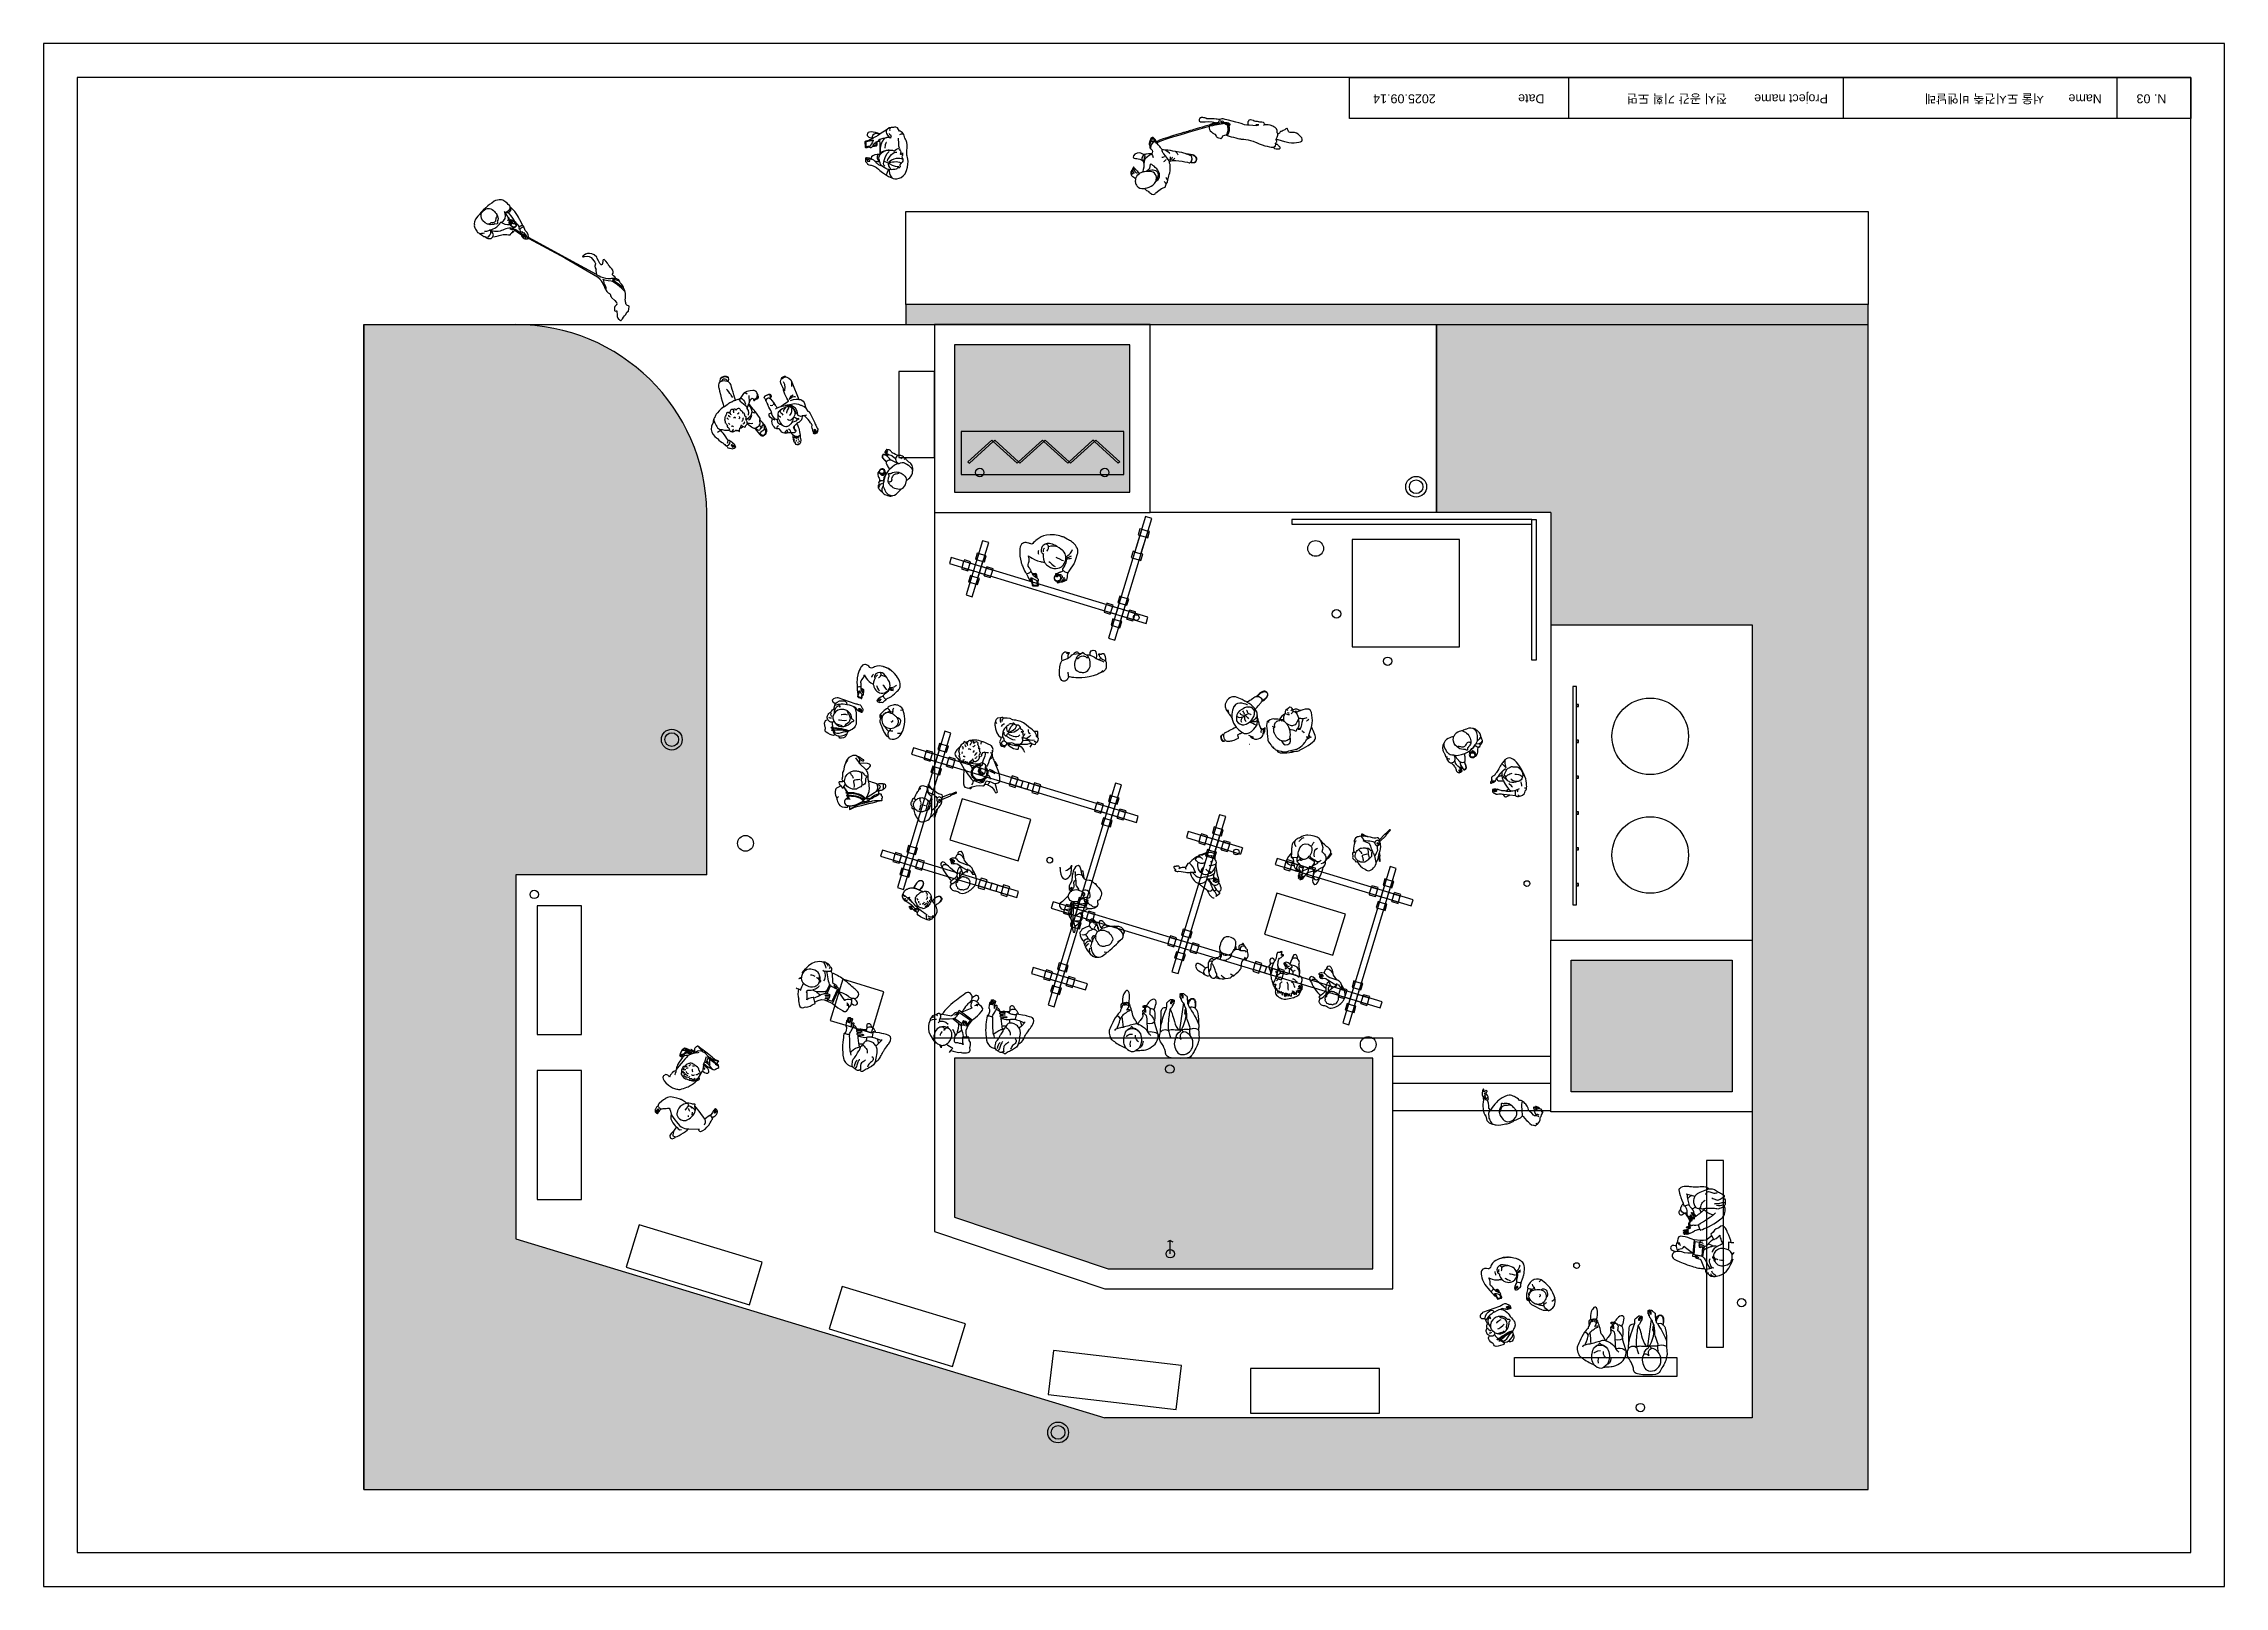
# Model space of a CAD drawing. Header units: millimetres. Extents: x 13722 to 114356, y -17117 to 61088.
# Drawn here: x 57732 to 88188, y 39553 to 61088 of the extents above; entities that cross this region are included whole.
import ezdxf

# ---------------------------------------------------------------- set-up
doc = ezdxf.new("R2010")
doc.units = ezdxf.units.MM
for name, color, linetype in [('00_dim', 6, 'Continuous'), ('01', 3, 'Continuous'), ('02', 250, 'Continuous'), ('03', 8, 'Continuous'), ('03_lighting', 3, 'Continuous'), ('0_CUT', 250, 'Continuous'), ('Toffu_Outline', 8, 'Continuous')]:
    doc.layers.add(name, color=color, linetype=linetype)
doc.styles.get("Standard").update_dxf_attribs({"font": 'Arial.ttf'})

msp = doc.modelspace()

# ---------------------------------------------------------------- texts
at = {"layer": '0_CUT'}
for s, height, p in [('2025.09.14', 125.14, (77175, 60380.3)), ('Date', 125.14, (78693.6, 60380.3)), ('전시 공간 기획 도면', 125.144, (81242.5, 60380.3)), ('Project name', 125.144, (82651.5, 60380.3)), ('서울 도시건축 비엔날레', 125.144, (85671.1, 60380.3)), ('Name', 125.14, (86476.7, 60380.3)), ('N. 03', 125.14, (87379.3, 60380.3))]:
    msp.add_text(s, height=height, rotation=180, dxfattribs=at).set_placement(p)

# ---------------------------------------------------------------- blocks, each defined once
blk = doc.blocks.new('2r2')
at = {"layer": 'Toffu_Outline'}
for points in [[(88788, 4092), (88788, 4092)], [(92614, 4051), (92623, 4047)], [(92633, 4048), (92624, 4045), (92624, 4045)], [(92633, 4031), (92624, 4045)], [(88610, 3821), (88627, 3815), (88645, 3808)], [(88860, 3585), (88892, 3663), (88892, 3663)], [(83532, 3067), (83520, 3077)], [(83601, 2832), (83630, 2825)], [(83626, 2782), (83630, 2782)], [(83635, 2802), (83651, 2801)], [(83767, 2748), (83775, 2759), (83760, 2768)], [(93893, -3772), (93893, -3772), (93893, -3772)], [(94025, -3697), (94024, -3697)], [(94074, -4102), (94083, -4147)], [(94351, -4015), (94413, -4018)], [(94784, -4264), (94796, -4260)], [(88430, -4549), (88478, -4621), (88478, -4621)], [(88458, -4532), (88489, -4576)], [(88485, -4632), (88579, -4720)], [(88345, -5125), (88353, -5132)], [(86228, -8574), (86291, -8652)], [(86344, -8724), (86319, -8801)], [(85682, -9490), (85692, -9474)], [(86150, -9498), (86141, -9541)], [(86231, -9734), (86249, -9734)], [(86449, -9473), (86438, -9488)], [(86459, -9487), (86459, -9487), (86459, -9487)]]:
    blk.add_lwpolyline(points, dxfattribs=at)
for points, knots in [([(94154, 4285), (94153, 4285), (94153, 4285), (94152, 4286), (94147, 4292), (94139, 4309), (94128, 4316), (94126, 4317), (94125, 4318), (94122, 4319), (94097, 4327), (94084, 4316), (94062, 4325), (94060, 4326), (94060, 4326), (94058, 4327), (94039, 4335), (94026, 4326), (94008, 4335), (94006, 4335), (94007, 4335), (94004, 4336), (94004, 4336), (93974, 4351), (93944, 4355), (93943, 4355), (93942, 4355), (93942, 4355), (93941, 4355), (93941, 4354), (93940, 4354), (93925, 4348), (93924, 4347), (93922, 4346), (93922, 4346), (93920, 4345), (93919, 4344), (93919, 4343), (93919, 4342), (93919, 4342), (93917, 4337), (93902, 4319), (93907, 4306), (93908, 4302), (93910, 4301), (93910, 4297), (93910, 4293), (93907, 4288), (93905, 4286), (93888, 4271), (93830, 4299), (93828, 4299), (93828, 4299), (93828, 4299), (93828, 4299), (93827, 4300), (93827, 4300), (93827, 4300), (93825, 4301), (93552, 4371), (93550, 4371), (93549, 4371), (93549, 4371), (93549, 4371), (93549, 4371), (93549, 4371), (93548, 4371), (93546, 4370), (93523, 4360), (93504, 4360), (93503, 4360), (93502, 4360), (93500, 4360), (93483, 4361), (93471, 4364), (93468, 4365), (93439, 4371), (93342, 4368), (93337, 4368), (93336, 4368), (93335, 4369), (93335, 4369), (93333, 4369), (93332, 4370), (93332, 4371), (93330, 4373), (93329, 4374), (93327, 4377), (93327, 4378), (93326, 4379), (93325, 4379), (93324, 4380), (93323, 4380), (93322, 4380), (93298, 4383), (93286, 4385), (93263, 4387), (93262, 4387), (93260, 4387), (93257, 4387), (93255, 4387), (93254, 4386), (93251, 4385), (93246, 4382), (93242, 4380), (93240, 4378), (93237, 4376), (93236, 4375), (93236, 4375), (93234, 4373), (93233, 4371), (93233, 4369), (93229, 4361), (93227, 4356), (93227, 4353), (93226, 4349), (93226, 4347), (93227, 4343), (93228, 4340), (93230, 4339), (93234, 4336), (93244, 4329), (93254, 4327), (93257, 4326), (93257, 4326), (93258, 4325), (93259, 4325), (93259, 4325), (93259, 4325), (93260, 4325), (93294, 4325), (93312, 4329), (93312, 4329), (93357, 4338), (93474, 4314), (93474, 4314), (93474, 4314), (93471, 4310), (93468, 4308), (93463, 4305), (93453, 4307), (93453, 4307), (93437, 4310), (93420, 4303), (93408, 4299), (93401, 4296), (93392, 4292), (93381, 4283), (93341, 4273), (93290, 4259), (93231, 4242), (93100, 4206), (93103, 4203), (93022, 4180), (93022, 4180), (92703, 4092), (92643, 4054), (92643, 4054), (92633, 4048), (92633, 4048), (92605, 4102), (92584, 4108), (92579, 4109), (92578, 4109), (92578, 4109), (92578, 4109), (92544, 4106), (92520, 4012), (92531, 4006), (92533, 4004), (92537, 4007), (92539, 4005), (92543, 4001), (92539, 3993), (92539, 3977), (92539, 3977), (92539, 3970), (92540, 3966), (92541, 3961), (92543, 3958), (92545, 3955), (92553, 3945), (92566, 3943), (92572, 3930), (92581, 3909), (92564, 3877), (92564, 3877), (92564, 3877), (92528, 3886), (92493, 3877), (92481, 3875), (92483, 3873), (92474, 3871), (92440, 3865), (92421, 3890), (92394, 3894), (92352, 3900), (92300, 3857), (92305, 3834), (92310, 3806), (92395, 3825), (92435, 3787), (92438, 3783), (92442, 3779), (92445, 3774), (92451, 3763), (92455, 3749), (92456, 3735), (92460, 3684), (92436, 3624), (92436, 3624), (92436, 3624), (92429, 3621), (92423, 3619), (92415, 3615), (92415, 3614), (92412, 3613), (92404, 3610), (92397, 3607), (92391, 3603), (92388, 3610), (92385, 3617), (92380, 3622), (92374, 3630), (92366, 3637), (92359, 3643), (92349, 3653), (92341, 3663), (92332, 3674), (92329, 3678), (92326, 3681), (92322, 3682), (92321, 3682), (92320, 3682), (92319, 3682), (92319, 3682), (92319, 3682), (92319, 3682), (92319, 3682), (92319, 3682), (92319, 3682), (92319, 3682), (92319, 3682), (92319, 3682), (92319, 3682), (92319, 3682), (92319, 3683), (92319, 3686), (92319, 3689), (92318, 3691), (92317, 3693), (92315, 3695), (92314, 3695), (92311, 3695), (92308, 3690), (92306, 3685), (92303, 3680), (92300, 3677), (92298, 3673), (92296, 3669), (92295, 3664), (92295, 3659), (92295, 3659), (92296, 3657), (92296, 3657), (92294, 3656), (92293, 3655), (92291, 3655), (92288, 3653), (92285, 3651), (92284, 3648), (92282, 3645), (92281, 3642), (92282, 3639)], [0, 0, 0, 0, 1, 1, 1, 2, 2, 2, 3, 3, 3, 4, 4, 4, 5, 5, 5, 6, 6, 6, 7, 7, 7, 8, 8, 8, 9, 9, 9, 10, 10, 10, 11, 11, 11, 12, 12, 12, 13, 13, 13, 14, 14, 14, 15, 15, 15, 16, 16, 16, 17, 17, 17, 18, 18, 18, 19, 19, 19, 20, 20, 20, 21, 21, 21, 22, 22, 22, 23, 23, 23, 24, 24, 24, 25, 25, 25, 26, 26, 26, 27, 27, 27, 28, 28, 28, 29, 29, 29, 30, 30, 30, 31, 31, 31, 32, 32, 32, 33, 33, 33, 34, 34, 34, 35, 35, 35, 36, 36, 36, 37, 37, 37, 38, 38, 38, 39, 39, 39, 40, 40, 40, 41, 41, 41, 42, 42, 42, 43, 43, 43, 44, 44, 44, 45, 45, 45, 46, 46, 46, 47, 47, 47, 48, 48, 48, 49, 49, 49, 50, 50, 50, 51, 51, 51, 52, 52, 52, 53, 53, 53, 54, 54, 54, 55, 55, 55, 56, 56, 56, 57, 57, 57, 58, 58, 58, 59, 59, 59, 60, 60, 60, 61, 61, 61, 62, 62, 62, 63, 63, 63, 64, 64, 64, 65, 65, 65, 66, 66, 66, 67, 67, 67, 68, 68, 68, 69, 69, 69, 70, 70, 70, 71, 71, 71, 72, 72, 72, 73, 73, 73, 74, 74, 74, 75, 75, 75, 76, 76, 76, 77, 77, 77, 78, 78, 78, 79, 79, 79, 80, 80, 80, 81, 81, 81, 82, 82, 82, 83, 83, 83, 84, 84, 84, 85, 85, 85, 86, 86, 86, 87, 87, 87, 88, 88, 88, 89, 89, 89, 90, 90, 90, 91, 91, 91, 91]), ([(93048, 3878), (93044, 3879), (93038, 3882), (93031, 3884), (93012, 3892), (92974, 3903), (92898, 3914), (92852, 3922), (92803, 3929), (92752, 3933), (92738, 3935), (92724, 3936), (92710, 3937), (92710, 3937), (92704, 3946), (92694, 3959), (92685, 3972), (92672, 3989), (92657, 4005), (92636, 4028), (92633, 4026), (92633, 4031), (92631, 4056), (93114, 4191), (93114, 4191), (93157, 4203), (93200, 4216), (93243, 4228), (93286, 4240), (93330, 4252), (93374, 4265), (93367, 4252), (93367, 4243), (93367, 4237), (93370, 4212), (93394, 4192), (93416, 4174), (93418, 4172), (93419, 4172), (93420, 4171), (93433, 4161), (93443, 4162), (93450, 4153), (93450, 4153), (93451, 4152), (93452, 4149), (93468, 4121), (93467, 4122), (93469, 4120), (93475, 4111), (93490, 4107), (93521, 4098), (93532, 4095), (93535, 4095), (93538, 4096), (93551, 4101), (93547, 4117), (93561, 4131), (93574, 4143), (93595, 4147), (93610, 4142), (93612, 4141), (93614, 4141), (93614, 4140), (93617, 4139), (93619, 4138), (93621, 4137)], [0, 0, 0, 0, 1, 1, 1, 2, 2, 2, 3, 3, 3, 4, 4, 4, 5, 5, 5, 6, 6, 6, 7, 7, 7, 8, 8, 8, 9, 9, 9, 10, 10, 10, 11, 11, 11, 12, 12, 12, 13, 13, 13, 14, 14, 14, 15, 15, 15, 16, 16, 16, 17, 17, 17, 18, 18, 18, 19, 19, 19, 20, 20, 20, 21, 21, 21, 22, 22, 22, 22]), ([(93639, 4281), (93641, 4284), (93642, 4287), (93641, 4290), (93641, 4290), (93640, 4292), (93639, 4294), (93627, 4308), (93589, 4304), (93589, 4304), (93558, 4300), (93479, 4286), (93375, 4265)], [0, 0, 0, 0, 1, 1, 1, 2, 2, 2, 3, 3, 3, 4, 4, 4, 4]), ([(93381, 4283), (93414, 4291), (93440, 4297), (93456, 4301), (93468, 4304), (93483, 4307), (93500, 4310), (93523, 4315), (93550, 4319), (93577, 4320), (93592, 4320), (93607, 4320), (93621, 4318), (93631, 4317), (93645, 4315), (93651, 4304), (93661, 4288), (93647, 4265), (93645, 4261)], [0, 0, 0, 0, 1, 1, 1, 2, 2, 2, 3, 3, 3, 4, 4, 4, 5, 5, 5, 6, 6, 6, 6]), ([(93578, 4319), (93578, 4319), (93578, 4320), (93577, 4320), (93557, 4342), (93538, 4332), (93538, 4332), (93538, 4332), (93527, 4344), (93511, 4343), (93495, 4341), (93500, 4311), (93500, 4311), (93495, 4313), (93485, 4315), (93474, 4314)], [0, 0, 0, 0, 1, 1, 1, 2, 2, 2, 3, 3, 3, 4, 4, 4, 5, 5, 5, 5]), ([(93621, 4284), (93613, 4295), (93601, 4288), (93601, 4288), (93598, 4288), (93594, 4294), (93594, 4294), (93592, 4297), (93591, 4301), (93589, 4304)], [0, 0, 0, 0, 1, 1, 1, 2, 2, 2, 3, 3, 3, 3]), ([(93610, 4142), (93619, 4157), (93636, 4192), (93632, 4237), (93631, 4256), (93626, 4272), (93621, 4284), (93621, 4284), (93627, 4290), (93627, 4290), (93630, 4293), (93634, 4292), (93636, 4288), (93637, 4286), (93638, 4283), (93639, 4281), (93641, 4275), (93643, 4268), (93645, 4261), (93647, 4253), (93648, 4246), (93649, 4237), (93652, 4188), (93630, 4151), (93621, 4137), (93621, 4137), (93621, 4137), (93621, 4137)], [0, 0, 0, 0, 1, 1, 1, 2, 2, 2, 3, 3, 3, 4, 4, 4, 5, 5, 5, 6, 6, 6, 7, 7, 7, 8, 8, 8, 9, 9, 9, 9]), ([(93905, 4286), (93905, 4286), (93905, 4286), (93905, 4286), (93908, 4285), (94040, 4267), (94060, 4284), (94060, 4284), (94022, 4287), (94022, 4287)], [0, 0, 0, 0, 1, 1, 1, 2, 2, 2, 3, 3, 3, 3]), ([(94154, 4285), (94154, 4285), (94154, 4285), (94154, 4285), (94153, 4285), (94132, 4284), (94126, 4274)], [0, 0, 0, 0, 1, 1, 1, 2, 2, 2, 2]), ([(94305, 4082), (94307, 4086), (94443, 4048), (94443, 4048), (94539, 4022), (94659, 4036), (94669, 4071), (94679, 4103), (94604, 4181), (94536, 4180), (94521, 4180), (94480, 4177), (94474, 4192), (94473, 4195), (94466, 4213), (94464, 4223), (94464, 4224), (94464, 4226), (94462, 4229), (94459, 4232), (94454, 4233), (94452, 4233), (94444, 4234), (94435, 4225), (94424, 4217), (94395, 4196), (94369, 4191), (94367, 4192), (94367, 4192), (94366, 4192), (94365, 4191), (94363, 4191), (94361, 4189), (94361, 4188), (94354, 4179), (94344, 4161), (94336, 4160), (94332, 4160), (94328, 4163), (94326, 4165), (94314, 4177), (94318, 4195), (94316, 4208), (94311, 4240), (94271, 4260), (94255, 4267), (94212, 4288), (94161, 4285), (94158, 4284), (94158, 4284), (94157, 4284), (94155, 4284), (94155, 4284), (94155, 4284), (94154, 4285)], [0, 0, 0, 0, 1, 1, 1, 2, 2, 2, 3, 3, 3, 4, 4, 4, 5, 5, 5, 6, 6, 6, 7, 7, 7, 8, 8, 8, 9, 9, 9, 10, 10, 10, 11, 11, 11, 12, 12, 12, 13, 13, 13, 14, 14, 14, 15, 15, 15, 16, 16, 16, 17, 17, 17, 18, 18, 18, 18]), ([(88669, 4096), (88640, 4081), (88613, 4067), (88612, 4065), (88612, 4065), (88611, 4063), (88611, 4063), (88600, 4062), (88589, 4061), (88579, 4059), (88579, 4059), (88565, 4057), (88563, 4051), (88563, 4051), (88561, 4047), (88561, 4047), (88561, 4047), (88562, 3977), (88562, 3977)], [0, 0, 0, 0, 1, 1, 1, 2, 2, 2, 3, 3, 3, 4, 4, 4, 5, 5, 5, 6, 6, 6, 6]), ([(88651, 3807), (88651, 3808), (88651, 3808), (88651, 3808), (88649, 3808), (88647, 3808), (88645, 3808), (88645, 3808), (88649, 3818), (88627, 3815), (88627, 3815), (88622, 3828), (88610, 3821), (88610, 3821), (88597, 3829), (88586, 3820), (88586, 3820), (88583, 3828), (88572, 3823), (88562, 3817), (88568, 3774), (88568, 3774), (88568, 3774), (88593, 3748), (88593, 3748), (88593, 3748), (88600, 3726), (88615, 3725), (88631, 3723), (88648, 3722), (88648, 3722), (88654, 3721), (88664, 3719), (88675, 3714), (88703, 3704), (88721, 3689), (88728, 3683), (88789, 3633), (88830, 3602), (88859, 3583), (88886, 3565), (88902, 3558), (88911, 3554), (88922, 3549), (88929, 3547), (88938, 3543), (88974, 3527), (89097, 3513), (89142, 3647), (89187, 3781), (89146, 3864), (89146, 3864), (89148, 3890), (89145, 3920), (89145, 3920), (89170, 4053), (89109, 4111), (89109, 4111), (89109, 4111), (89118, 4118), (89103, 4152), (89088, 4186), (89045, 4198), (89045, 4198), (89045, 4198), (89017, 4242), (89017, 4242), (88986, 4263), (88956, 4248), (88956, 4248), (88932, 4254), (88917, 4241), (88917, 4241), (88911, 4245), (88897, 4241), (88897, 4241), (88897, 4241), (88869, 4222), (88869, 4222)], [0, 0, 0, 0, 1, 1, 1, 2, 2, 2, 3, 3, 3, 4, 4, 4, 5, 5, 5, 6, 6, 6, 7, 7, 7, 8, 8, 8, 9, 9, 9, 10, 10, 10, 11, 11, 11, 12, 12, 12, 13, 13, 13, 14, 14, 14, 15, 15, 15, 16, 16, 16, 17, 17, 17, 18, 18, 18, 19, 19, 19, 20, 20, 20, 21, 21, 21, 22, 22, 22, 23, 23, 23, 24, 24, 24, 25, 25, 25, 26, 26, 26, 26]), ([(88562, 3974), (88562, 3974), (88562, 3974), (88563, 3974), (88563, 3973), (88564, 3970), (88567, 3968), (88569, 3967), (88571, 3967), (88573, 3967), (88578, 3967), (88598, 3970), (88625, 3976), (88625, 3975), (88625, 3973), (88625, 3972), (88627, 3967), (88638, 3966), (88647, 3968), (88656, 3971), (88662, 3978), (88665, 3983), (88684, 3987), (88703, 3990), (88722, 3994), (88727, 3995), (88730, 3999), (88730, 4004), (88730, 4019), (88730, 4035), (88730, 4050)], [0, 0, 0, 0, 1, 1, 1, 2, 2, 2, 3, 3, 3, 4, 4, 4, 5, 5, 5, 6, 6, 6, 7, 7, 7, 8, 8, 8, 9, 9, 9, 10, 10, 10, 10]), ([(88562, 3977), (88562, 3976), (88562, 3975), (88562, 3975), (88562, 3974), (88562, 3974), (88562, 3974), (88564, 3972), (88567, 3970), (88570, 3971), (88582, 3973), (88594, 3975), (88606, 3977), (88612, 3978), (88619, 3979), (88626, 3980), (88626, 3980), (88625, 3978), (88625, 3976)], [0, 0, 0, 0, 1, 1, 1, 2, 2, 2, 3, 3, 3, 4, 4, 4, 5, 5, 5, 6, 6, 6, 6]), ([(88674, 4064), (88642, 4058), (88609, 4053), (88576, 4047), (88574, 4047), (88572, 4045), (88572, 4042), (88572, 4042), (88573, 3986), (88573, 3986), (88573, 3983), (88576, 3981), (88579, 3981), (88597, 3984), (88615, 3988), (88633, 3991)], [0, 0, 0, 0, 1, 1, 1, 2, 2, 2, 3, 3, 3, 4, 4, 4, 5, 5, 5, 5]), ([(88869, 4222), (88869, 4222), (88773, 4158), (88773, 4158), (88773, 4158), (88719, 4178), (88677, 4185), (88635, 4192), (88602, 4173), (88602, 4173), (88589, 4154), (88592, 4142), (88593, 4138), (88599, 4118), (88626, 4109), (88647, 4103), (88657, 4100), (88666, 4098), (88672, 4097)], [0, 0, 0, 0, 1, 1, 1, 2, 2, 2, 3, 3, 3, 4, 4, 4, 5, 5, 5, 6, 6, 6, 6]), ([(88611, 4063), (88631, 4067), (88651, 4070), (88671, 4074), (88672, 4073), (88674, 4071), (88674, 4069), (88675, 4067), (88675, 4066), (88674, 4064), (88674, 4063), (88674, 4062), (88674, 4062), (88667, 4047), (88633, 3991), (88633, 3991), (88630, 3986), (88627, 3982), (88626, 3980)], [0, 0, 0, 0, 1, 1, 1, 2, 2, 2, 3, 3, 3, 4, 4, 4, 5, 5, 5, 6, 6, 6, 6]), ([(88665, 3983), (88666, 3985), (88667, 3987), (88667, 3988), (88667, 3988), (88671, 3989), (88671, 3989), (88683, 3991), (88693, 3993), (88697, 3994), (88703, 3995), (88711, 3997), (88722, 3999), (88725, 3999), (88727, 4002), (88727, 4004), (88727, 4017), (88727, 4049), (88727, 4049), (88728, 4050), (88729, 4050), (88730, 4050), (88730, 4050), (88730, 4051), (88731, 4051)], [0, 0, 0, 0, 1, 1, 1, 2, 2, 2, 3, 3, 3, 4, 4, 4, 5, 5, 5, 6, 6, 6, 7, 7, 7, 8, 8, 8, 8]), ([(88672, 4097), (88666, 4109), (88667, 4118), (88667, 4123), (88670, 4146), (88691, 4160), (88694, 4161), (88701, 4165), (88715, 4171), (88715, 4171), (88732, 4165), (88750, 4160), (88767, 4154), (88767, 4154), (88767, 4154), (88767, 4154)], [0, 0, 0, 0, 1, 1, 1, 2, 2, 2, 3, 3, 3, 4, 4, 4, 5, 5, 5, 5]), ([(88667, 3988), (88668, 3990), (88671, 3994), (88674, 3999), (88674, 3999), (88674, 3999), (88674, 4000), (88698, 4036), (88710, 4043), (88715, 4045), (88716, 4046), (88717, 4046), (88718, 4046), (88720, 4047), (88723, 4049), (88727, 4049)], [0, 0, 0, 0, 1, 1, 1, 2, 2, 2, 3, 3, 3, 4, 4, 4, 5, 5, 5, 5]), ([(88767, 4154), (88766, 4153), (88764, 4152), (88763, 4151), (88745, 4140), (88734, 4132), (88732, 4131), (88721, 4123), (88696, 4110), (88672, 4097), (88672, 4097), (88672, 4097), (88672, 4097), (88671, 4097), (88670, 4096), (88669, 4096)], [0, 0, 0, 0, 1, 1, 1, 2, 2, 2, 3, 3, 3, 4, 4, 4, 5, 5, 5, 5]), ([(88674, 3999), (88686, 4001), (88698, 4003), (88711, 4006), (88714, 4006), (88716, 4009), (88716, 4012), (88717, 4023), (88717, 4035), (88718, 4046)], [0, 0, 0, 0, 1, 1, 1, 2, 2, 2, 3, 3, 3, 3]), ([(88731, 4051), (88743, 4055), (88746, 4058), (88746, 4058), (88746, 4058), (88764, 4051), (88764, 4051), (88764, 4051), (88765, 4050), (88766, 4048), (88767, 4047), (88768, 4045), (88768, 4043), (88771, 4028), (88771, 3922), (88771, 3898)], [0, 0, 0, 0, 1, 1, 1, 2, 2, 2, 3, 3, 3, 4, 4, 4, 5, 5, 5, 5]), ([(88746, 4058), (88747, 4059), (88749, 4060), (88750, 4062), (88752, 4065), (88753, 4067), (88755, 4071), (88755, 4071), (88756, 4073), (88760, 4079), (88763, 4083), (88774, 4087), (88788, 4092)], [0, 0, 0, 0, 1, 1, 1, 2, 2, 2, 3, 3, 3, 4, 4, 4, 4]), ([(88764, 4051), (88765, 4055), (88765, 4062), (88769, 4070), (88774, 4082), (88783, 4089), (88788, 4092)], [0, 0, 0, 0, 1, 1, 1, 2, 2, 2, 2]), ([(88788, 4092), (88819, 4101), (88866, 4109), (88866, 4109), (88859, 4107), (88851, 4103), (88842, 4097), (88833, 4091), (88823, 4083), (88814, 4073), (88791, 4046), (88786, 4017), (88778, 3976), (88775, 3957), (88771, 3930), (88771, 3898), (88771, 3896), (88771, 3895), (88771, 3893)], [0, 0, 0, 0, 1, 1, 1, 2, 2, 2, 3, 3, 3, 4, 4, 4, 5, 5, 5, 6, 6, 6, 6]), ([(88883, 3933), (88933, 3939), (88973, 3921), (88973, 3921), (88973, 3921), (89026, 3977), (89047, 3948), (89047, 3948), (89052, 3938), (89044, 3936), (89044, 3936), (89079, 3920), (89055, 3872), (89055, 3872), (89084, 3879), (89084, 3895), (89084, 3895), (89095, 3867), (89078, 3840), (89078, 3840), (89087, 3827), (89090, 3809), (89094, 3790), (89092, 3767), (89068, 3749), (89067, 3748), (89065, 3746), (89063, 3745), (89063, 3745), (89041, 3735), (89051, 3700), (89051, 3700), (89054, 3687), (89033, 3682), (89033, 3682), (89031, 3693), (89035, 3701), (89035, 3701), (89029, 3698), (89024, 3695), (89017, 3690), (89011, 3683), (89013, 3675), (89013, 3675), (88981, 3652), (88968, 3663), (88968, 3663), (88938, 3655), (88898, 3662), (88896, 3662), (88894, 3663), (88892, 3663), (88866, 3668), (88835, 3680), (88807, 3705)], [0, 0, 0, 0, 1, 1, 1, 2, 2, 2, 3, 3, 3, 4, 4, 4, 5, 5, 5, 6, 6, 6, 7, 7, 7, 8, 8, 8, 9, 9, 9, 10, 10, 10, 11, 11, 11, 12, 12, 12, 13, 13, 13, 14, 14, 14, 15, 15, 15, 16, 16, 16, 17, 17, 17, 18, 18, 18, 18]), ([(88869, 4222), (88869, 4222), (88869, 4222), (88869, 4222), (88867, 4220), (88831, 4191), (88896, 4116), (88896, 4116), (88910, 4110), (88922, 4116), (88924, 4117), (88927, 4118), (88929, 4121), (88941, 4134), (88904, 4138), (88905, 4163)], [0, 0, 0, 0, 1, 1, 1, 2, 2, 2, 3, 3, 3, 4, 4, 4, 5, 5, 5, 5]), ([(88922, 4116), (88922, 4116), (88922, 4116), (88922, 4116), (88922, 4116), (88917, 4100), (88917, 4100), (88917, 4100), (88883, 4110), (88866, 4109)], [0, 0, 0, 0, 1, 1, 1, 2, 2, 2, 3, 3, 3, 3]), ([(92624, 4045), (92624, 4045), (92623, 4047), (92623, 4047), (92546, 4061), (92550, 3959), (92550, 3959)], [0, 0, 0, 0, 1, 1, 1, 2, 2, 2, 2]), ([(92555, 4046), (92562, 4071), (92571, 4091), (92580, 4093), (92583, 4093), (92595, 4091), (92614, 4051), (92584, 4062), (92566, 4057), (92555, 4046)], [0, 0, 0, 0, 1, 1, 1, 2, 2, 2, 3, 3, 3, 3]), ([(93621, 4137), (93681, 4113), (93813, 4087), (93814, 4087), (93814, 4087), (93814, 4087), (93814, 4087), (93814, 4087), (93814, 4087), (93815, 4087), (93816, 4087), (93916, 4091), (94024, 4038), (94026, 4037), (94025, 4037), (94027, 4037), (94136, 3983), (94243, 3975), (94265, 3969), (94268, 3968), (94269, 3967), (94270, 3967), (94274, 3964), (94277, 3959), (94279, 3956), (94280, 3956), (94281, 3955), (94282, 3955), (94283, 3954), (94283, 3954), (94283, 3954), (94317, 3949), (94332, 3950), (94332, 3950), (94346, 3951), (94354, 3952), (94359, 3959), (94359, 3960), (94363, 3965), (94361, 3970), (94359, 3982), (94339, 3982), (94333, 3995), (94333, 3995), (94330, 4000), (94326, 4007), (94325, 4009), (94324, 4010), (94323, 4010), (94322, 4012), (94320, 4012), (94308, 4012), (94306, 4013), (94305, 4013), (94303, 4013), (94302, 4014), (94300, 4014), (94298, 4017), (94296, 4018), (94295, 4019), (94295, 4021), (94294, 4023), (94295, 4025), (94296, 4027), (94300, 4033), (94307, 4040), (94310, 4043), (94310, 4043), (94311, 4044), (94312, 4046), (94312, 4047), (94312, 4048), (94312, 4049), (94311, 4051), (94305, 4081), (94305, 4082)], [0, 0, 0, 0, 1, 1, 1, 2, 2, 2, 3, 3, 3, 4, 4, 4, 5, 5, 5, 6, 6, 6, 7, 7, 7, 8, 8, 8, 9, 9, 9, 10, 10, 10, 11, 11, 11, 12, 12, 12, 13, 13, 13, 14, 14, 14, 15, 15, 15, 16, 16, 16, 17, 17, 17, 18, 18, 18, 19, 19, 19, 20, 20, 20, 21, 21, 21, 22, 22, 22, 23, 23, 23, 24, 24, 24, 25, 25, 25, 25]), ([(94305, 4082), (94305, 4082), (94305, 4082), (94305, 4082), (94307, 4086), (94332, 4133), (94326, 4165)], [0, 0, 0, 0, 1, 1, 1, 2, 2, 2, 2]), ([(88586, 3819), (88585, 3818), (88585, 3811), (88600, 3803), (88617, 3794), (88637, 3784), (88629, 3780), (88620, 3777), (88595, 3780), (88595, 3780), (88595, 3780), (88587, 3783), (88586, 3804), (88586, 3804), (88585, 3816), (88586, 3819)], [0, 0, 0, 0, 1, 1, 1, 2, 2, 2, 3, 3, 3, 4, 4, 4, 5, 5, 5, 5]), ([(88586, 3819), (88586, 3819), (88586, 3819), (88586, 3819), (88586, 3820), (88586, 3820), (88586, 3820)], [0, 0, 0, 0, 1, 1, 1, 2, 2, 2, 2]), ([(88771, 3893), (88769, 3887), (88767, 3881), (88765, 3876), (88765, 3876), (88732, 3873), (88732, 3873), (88682, 3866), (88647, 3846), (88646, 3824), (88645, 3820), (88646, 3814), (88651, 3808)], [0, 0, 0, 0, 1, 1, 1, 2, 2, 2, 3, 3, 3, 4, 4, 4, 4]), ([(88651, 3807), (88657, 3807), (88664, 3805), (88672, 3801), (88677, 3799), (88681, 3796), (88684, 3794), (88690, 3788), (88696, 3782), (88703, 3775)], [0, 0, 0, 0, 1, 1, 1, 2, 2, 2, 3, 3, 3, 3]), ([(88807, 3705), (88807, 3705), (88807, 3706), (88807, 3706), (88782, 3714), (88763, 3723), (88751, 3730), (88733, 3741), (88724, 3749), (88720, 3753), (88712, 3762), (88703, 3775), (88703, 3775), (88703, 3775), (88703, 3777), (88703, 3777), (88724, 3776), (88745, 3775), (88765, 3774), (88767, 3755), (88773, 3742), (88780, 3733), (88786, 3725), (88792, 3721), (88792, 3721), (88797, 3716), (88802, 3711), (88807, 3706)], [0, 0, 0, 0, 1, 1, 1, 2, 2, 2, 3, 3, 3, 4, 4, 4, 5, 5, 5, 6, 6, 6, 7, 7, 7, 8, 8, 8, 9, 9, 9, 9]), ([(88764, 3873), (88764, 3873), (88764, 3873), (88764, 3873), (88764, 3873), (88745, 3870), (88745, 3870), (88742, 3867), (88738, 3861), (88735, 3855), (88735, 3853), (88720, 3821), (88739, 3795), (88747, 3782), (88759, 3777), (88765, 3774)], [0, 0, 0, 0, 1, 1, 1, 2, 2, 2, 3, 3, 3, 4, 4, 4, 5, 5, 5, 5]), ([(88765, 3774), (88765, 3778), (88765, 3783), (88765, 3788), (88765, 3788), (88749, 3811), (88758, 3842), (88763, 3860), (88777, 3881), (88806, 3903), (88832, 3922), (88858, 3930), (88882, 3933)], [0, 0, 0, 0, 1, 1, 1, 2, 2, 2, 3, 3, 3, 4, 4, 4, 4]), ([(88765, 3876), (88765, 3876), (88765, 3874), (88764, 3873), (88762, 3867), (88759, 3855), (88758, 3842)], [0, 0, 0, 0, 1, 1, 1, 2, 2, 2, 2]), ([(88771, 3893), (88771, 3893), (88801, 3925), (88882, 3933), (88883, 3933), (88883, 3933), (88883, 3933), (88888, 3934), (88894, 3934), (88899, 3934)], [0, 0, 0, 0, 1, 1, 1, 2, 2, 2, 3, 3, 3, 3]), ([(88890, 3757), (88892, 3757), (88894, 3757), (88895, 3757), (88895, 3757), (88895, 3757), (88895, 3757), (88898, 3757), (88900, 3757), (88904, 3757), (88904, 3757), (89024, 3794), (89064, 3753)], [0, 0, 0, 0, 1, 1, 1, 2, 2, 2, 3, 3, 3, 4, 4, 4, 4]), ([(88894, 3749), (88894, 3749), (88977, 3697), (89022, 3703), (89023, 3703), (89024, 3703), (89025, 3703)], [0, 0, 0, 0, 1, 1, 1, 2, 2, 2, 2]), ([(88898, 3662), (88898, 3662), (88898, 3662), (88898, 3662), (88897, 3634), (88902, 3577), (88938, 3543)], [0, 0, 0, 0, 1, 1, 1, 2, 2, 2, 2]), ([(92282, 3638), (92281, 3637), (92280, 3636), (92279, 3635), (92277, 3633), (92275, 3629), (92275, 3626), (92275, 3624), (92275, 3622), (92276, 3620), (92276, 3620), (92276, 3619), (92276, 3619), (92275, 3617), (92273, 3615), (92272, 3613), (92269, 3607), (92275, 3601), (92278, 3594), (92280, 3589), (92281, 3583), (92284, 3579), (92285, 3576), (92288, 3573), (92291, 3570), (92298, 3564), (92306, 3560), (92314, 3555), (92324, 3549), (92333, 3541), (92341, 3532), (92337, 3517), (92337, 3506), (92337, 3506), (92338, 3500), (92337, 3496), (92337, 3492), (92333, 3466), (92352, 3442), (92358, 3435), (92381, 3405), (92422, 3391), (92447, 3397), (92451, 3397), (92455, 3399), (92460, 3398), (92475, 3395), (92474, 3376), (92493, 3368), (92503, 3364), (92507, 3366), (92516, 3360), (92530, 3351), (92525, 3343), (92540, 3334), (92544, 3331), (92549, 3329), (92564, 3320), (92565, 3319), (92565, 3319), (92565, 3319), (92565, 3319), (92577, 3312), (92592, 3313), (92607, 3313), (92621, 3331), (92625, 3336), (92668, 3389), (92752, 3413), (92752, 3413), (92752, 3413), (92766, 3458), (92766, 3458), (92766, 3458), (92778, 3472), (92784, 3486), (92789, 3497), (92789, 3506), (92790, 3511), (92796, 3562), (92829, 3619), (92825, 3697), (92823, 3751), (92805, 3759), (92816, 3772), (92849, 3814), (93039, 3768), (93088, 3756), (93089, 3756), (93094, 3755), (93100, 3757), (93103, 3758), (93106, 3760), (93109, 3762), (93109, 3762), (93109, 3762), (93109, 3762), (93109, 3762), (93109, 3762), (93109, 3762), (93111, 3762), (93113, 3762), (93115, 3761), (93118, 3760), (93121, 3760), (93125, 3759), (93147, 3757), (93165, 3754), (93179, 3765), (93196, 3778), (93195, 3805), (93195, 3809), (93195, 3814), (93194, 3824), (93188, 3835), (93178, 3851), (93161, 3858), (93156, 3860), (93156, 3860), (93154, 3861), (93153, 3861), (93144, 3864), (93127, 3867), (93108, 3870), (93088, 3873), (93066, 3875), (93049, 3877)], [0, 0, 0, 0, 1, 1, 1, 2, 2, 2, 3, 3, 3, 4, 4, 4, 5, 5, 5, 6, 6, 6, 7, 7, 7, 8, 8, 8, 9, 9, 9, 10, 10, 10, 11, 11, 11, 12, 12, 12, 13, 13, 13, 14, 14, 14, 15, 15, 15, 16, 16, 16, 17, 17, 17, 18, 18, 18, 19, 19, 19, 20, 20, 20, 21, 21, 21, 22, 22, 22, 23, 23, 23, 24, 24, 24, 25, 25, 25, 26, 26, 26, 27, 27, 27, 28, 28, 28, 29, 29, 29, 30, 30, 30, 31, 31, 31, 32, 32, 32, 33, 33, 33, 34, 34, 34, 35, 35, 35, 36, 36, 36, 37, 37, 37, 38, 38, 38, 39, 39, 39, 40, 40, 40, 41, 41, 41, 42, 42, 42, 42]), ([(92295, 3659), (92296, 3657), (92296, 3656), (92296, 3655), (92297, 3645), (92301, 3637), (92305, 3628), (92309, 3621), (92312, 3614), (92316, 3607)], [0, 0, 0, 0, 1, 1, 1, 2, 2, 2, 3, 3, 3, 3]), ([(92367, 3607), (92361, 3609), (92354, 3612), (92349, 3616), (92342, 3621), (92338, 3630), (92332, 3638), (92326, 3647), (92319, 3654), (92318, 3664), (92317, 3670), (92318, 3676), (92319, 3682)], [0, 0, 0, 0, 1, 1, 1, 2, 2, 2, 3, 3, 3, 4, 4, 4, 4]), ([(92474, 3871), (92411, 3842), (92422, 3805), (92435, 3787), (92440, 3779), (92445, 3774), (92445, 3774), (92448, 3781), (92451, 3787), (92455, 3793)], [0, 0, 0, 0, 1, 1, 1, 2, 2, 2, 3, 3, 3, 3]), ([(92455, 3793), (92463, 3805), (92473, 3816), (92482, 3825), (92520, 3861), (92564, 3877), (92564, 3877), (92564, 3877), (92588, 3843), (92585, 3831)], [0, 0, 0, 0, 1, 1, 1, 2, 2, 2, 3, 3, 3, 3]), ([(92477, 3851), (92477, 3851), (92455, 3844), (92455, 3793), (92455, 3793), (92455, 3793), (92455, 3793)], [0, 0, 0, 0, 1, 1, 1, 2, 2, 2, 2]), ([(92623, 3495), (92623, 3495), (92689, 3532), (92675, 3601), (92661, 3670), (92568, 3730), (92568, 3730), (92568, 3730), (92545, 3734), (92545, 3734), (92545, 3734), (92536, 3674), (92536, 3674), (92536, 3674), (92506, 3639), (92486, 3634), (92486, 3634), (92485, 3634), (92485, 3634)], [0, 0, 0, 0, 1, 1, 1, 2, 2, 2, 3, 3, 3, 4, 4, 4, 5, 5, 5, 6, 6, 6, 6]), ([(92630, 3520), (92630, 3520), (92654, 3529), (92659, 3589), (92660, 3601), (92657, 3614), (92649, 3623), (92634, 3644), (92596, 3668), (92509, 3636), (92509, 3636), (92509, 3636), (92509, 3636), (92509, 3636), (92509, 3636), (92509, 3636)], [0, 0, 0, 0, 1, 1, 1, 2, 2, 2, 3, 3, 3, 4, 4, 4, 5, 5, 5, 5]), ([(92816, 3772), (92816, 3772), (92767, 3850), (92733, 3881), (92730, 3883), (92728, 3887), (92726, 3890), (92720, 3899), (92712, 3916), (92710, 3937)], [0, 0, 0, 0, 1, 1, 1, 2, 2, 2, 3, 3, 3, 3]), ([(92857, 3835), (92857, 3835), (92836, 3798), (92824, 3793), (92824, 3793), (92832, 3833), (92826, 3840)], [0, 0, 0, 0, 1, 1, 1, 2, 2, 2, 2]), ([(93109, 3762), (93109, 3762), (93109, 3762), (93109, 3762), (93112, 3764), (93114, 3767), (93116, 3770), (93126, 3784), (93131, 3806), (93128, 3826), (93127, 3833), (93125, 3840), (93121, 3846), (93112, 3858), (93102, 3858), (93057, 3874), (93054, 3875), (93051, 3876), (93049, 3877), (93048, 3877), (93048, 3878), (93048, 3878)], [0, 0, 0, 0, 1, 1, 1, 2, 2, 2, 3, 3, 3, 4, 4, 4, 5, 5, 5, 6, 6, 6, 7, 7, 7, 7]), ([(93115, 3761), (93122, 3760), (93133, 3759), (93146, 3761), (93159, 3762), (93166, 3762), (93173, 3767), (93186, 3776), (93189, 3792), (93189, 3797), (93190, 3802), (93192, 3817), (93183, 3831), (93180, 3837), (93175, 3842), (93164, 3849), (93154, 3856), (93135, 3865), (93108, 3870)], [0, 0, 0, 0, 1, 1, 1, 2, 2, 2, 3, 3, 3, 4, 4, 4, 5, 5, 5, 6, 6, 6, 6]), ([(93116, 3770), (93119, 3773), (93131, 3784), (93133, 3803), (93133, 3813), (93130, 3821), (93128, 3826)], [0, 0, 0, 0, 1, 1, 1, 2, 2, 2, 2]), ([(92276, 3620), (92277, 3618), (92278, 3616), (92278, 3614), (92281, 3609), (92283, 3604), (92284, 3599), (92286, 3596), (92286, 3593), (92287, 3590)], [0, 0, 0, 0, 1, 1, 1, 2, 2, 2, 3, 3, 3, 3]), ([(92282, 3639), (92282, 3639), (92282, 3638), (92282, 3638), (92282, 3638), (92282, 3638), (92282, 3638), (92282, 3631), (92284, 3626), (92287, 3620), (92289, 3615), (92292, 3610), (92294, 3605), (92296, 3601), (92297, 3598), (92297, 3595)], [0, 0, 0, 0, 1, 1, 1, 2, 2, 2, 3, 3, 3, 4, 4, 4, 5, 5, 5, 5]), ([(92509, 3636), (92501, 3636), (92493, 3635), (92486, 3634), (92457, 3630), (92436, 3624), (92436, 3624)], [0, 0, 0, 0, 1, 1, 1, 2, 2, 2, 2]), ([(92460, 3398), (92460, 3398), (92589, 3411), (92623, 3495), (92626, 3502), (92629, 3511), (92630, 3520), (92632, 3530), (92632, 3541), (92631, 3553), (92624, 3625), (92561, 3638), (92509, 3636)], [0, 0, 0, 0, 1, 1, 1, 2, 2, 2, 3, 3, 3, 4, 4, 4, 4]), ([(83596, 3157), (83576, 3180), (83551, 3203), (83532, 3217), (83518, 3227), (83483, 3239), (83476, 3239), (83451, 3243), (83405, 3232), (83383, 3218), (83333, 3184), (83293, 3157), (83284, 3143), (83279, 3136), (83274, 3131), (83267, 3127), (83211, 3087), (83170, 3025), (83170, 3025), (83170, 3025), (83156, 3008), (83156, 3008), (83094, 2956), (83106, 2891), (83106, 2891), (83099, 2875), (83117, 2844), (83117, 2844), (83120, 2830), (83143, 2795), (83143, 2795), (83149, 2777), (83179, 2770), (83179, 2770), (83179, 2770), (83213, 2747), (83213, 2747), (83230, 2724), (83254, 2725), (83254, 2725), (83254, 2725), (83277, 2693), (83325, 2698), (83345, 2700), (83356, 2709), (83363, 2720), (83412, 2723), (83433, 2740), (83451, 2741), (83474, 2742), (83514, 2755), (83516, 2755), (83538, 2757), (83591, 2748), (83591, 2748), (83603, 2745), (83610, 2757), (83610, 2757), (83613, 2760), (83614, 2763), (83614, 2763), (83616, 2765), (83619, 2769), (83619, 2769), (83631, 2776), (83630, 2782), (83630, 2782), (83630, 2782), (83644, 2783), (83650, 2789), (83656, 2794), (83651, 2801), (83651, 2801), (83651, 2801), (83667, 2800), (83669, 2813), (83669, 2813), (83669, 2813), (83669, 2814), (83669, 2814), (83669, 2814), (83669, 2814), (83718, 2781), (83765, 2750), (83767, 2748), (83767, 2748), (83767, 2748), (83767, 2748), (83767, 2748), (83764, 2745), (83764, 2745), (83764, 2745), (83758, 2731), (83778, 2716), (83778, 2716), (83782, 2715), (83782, 2715), (83782, 2715), (83791, 2699), (83800, 2700), (83800, 2700), (83817, 2684), (83826, 2696), (83826, 2696), (83847, 2686), (83852, 2703), (83852, 2703), (83862, 2696), (83869, 2697), (83869, 2697), (83869, 2697), (83869, 2697), (83869, 2697), (84371, 2429), (84371, 2429), (84371, 2429), (84825, 2164), (84825, 2164), (84831, 2156), (84838, 2150), (84847, 2146)], [0, 0, 0, 0, 1, 1, 1, 2, 2, 2, 3, 3, 3, 4, 4, 4, 5, 5, 5, 6, 6, 6, 7, 7, 7, 8, 8, 8, 9, 9, 9, 10, 10, 10, 11, 11, 11, 12, 12, 12, 13, 13, 13, 14, 14, 14, 15, 15, 15, 16, 16, 16, 17, 17, 17, 18, 18, 18, 19, 19, 19, 20, 20, 20, 21, 21, 21, 22, 22, 22, 23, 23, 23, 24, 24, 24, 25, 25, 25, 26, 26, 26, 27, 27, 27, 28, 28, 28, 29, 29, 29, 30, 30, 30, 31, 31, 31, 32, 32, 32, 33, 33, 33, 34, 34, 34, 35, 35, 35, 36, 36, 36, 37, 37, 37, 38, 38, 38, 39, 39, 39, 40, 40, 40, 40]), ([(83291, 2899), (83239, 2918), (83201, 2968), (83199, 3010), (83198, 3037), (83208, 3057), (83208, 3057), (83214, 3069), (83222, 3078), (83227, 3083), (83256, 3112), (83284, 3116), (83294, 3117), (83354, 3123), (83398, 3065), (83418, 3032), (83422, 3024), (83426, 3018), (83428, 3014), (83436, 2999), (83438, 2988), (83437, 2979), (83437, 2961), (83430, 2948), (83426, 2942), (83426, 2942), (83432, 2909), (83428, 2904), (83423, 2898), (83393, 2901), (83393, 2901), (83377, 2895), (83339, 2883), (83295, 2898), (83294, 2898), (83293, 2898), (83292, 2899)], [0, 0, 0, 0, 1, 1, 1, 2, 2, 2, 3, 3, 3, 4, 4, 4, 5, 5, 5, 6, 6, 6, 7, 7, 7, 8, 8, 8, 9, 9, 9, 10, 10, 10, 11, 11, 11, 12, 12, 12, 12]), ([(83316, 2815), (83316, 2815), (83316, 2815), (83316, 2815), (83316, 2815), (83351, 2824), (83351, 2824), (83374, 2831), (83411, 2848), (83444, 2883), (83458, 2898), (83467, 2912), (83474, 2925), (83562, 2873), (83593, 2898), (83593, 2898), (83597, 2894), (83601, 2890), (83605, 2887), (83679, 2824), (83695, 2877), (83695, 2877), (83695, 2893), (83690, 2906), (83682, 2917), (83672, 2930), (83658, 2940), (83644, 2947), (83621, 2959), (83599, 2964), (83599, 2964), (83592, 2977), (83593, 2983), (83593, 2983), (83588, 2997), (83575, 2994), (83575, 2994), (83563, 3024), (83531, 3063), (83531, 3063), (83531, 3063), (83532, 3067), (83532, 3067), (83534, 3065), (83535, 3064), (83536, 3063), (83540, 3062), (83541, 3065), (83553, 3063), (83553, 3063), (83574, 3063), (83576, 3061), (83576, 3061), (83577, 3061), (83578, 3061), (83594, 3040), (83631, 2991), (83664, 2947), (83671, 2938), (83679, 2928), (83685, 2919), (83709, 2887), (83728, 2863), (83731, 2860), (83731, 2860), (83731, 2859), (83731, 2859), (83731, 2859), (83719, 2841), (83739, 2829), (83739, 2829), (83739, 2829), (83739, 2829), (83739, 2829), (83750, 2777), (83760, 2768)], [0, 0, 0, 0, 1, 1, 1, 2, 2, 2, 3, 3, 3, 4, 4, 4, 5, 5, 5, 6, 6, 6, 7, 7, 7, 8, 8, 8, 9, 9, 9, 10, 10, 10, 11, 11, 11, 12, 12, 12, 13, 13, 13, 14, 14, 14, 15, 15, 15, 16, 16, 16, 17, 17, 17, 18, 18, 18, 19, 19, 19, 20, 20, 20, 21, 21, 21, 22, 22, 22, 23, 23, 23, 24, 24, 24, 25, 25, 25, 25]), ([(83474, 2925), (83474, 2925), (83489, 2932), (83495, 2932), (83504, 2936), (83510, 2940), (83515, 2945), (83555, 2982), (83533, 3057), (83531, 3063)], [0, 0, 0, 0, 1, 1, 1, 2, 2, 2, 3, 3, 3, 3]), ([(83596, 3157), (83596, 3157), (83596, 3157), (83596, 3157), (83596, 3155), (83625, 3076), (83536, 3063)], [0, 0, 0, 0, 1, 1, 1, 2, 2, 2, 2]), ([(83578, 3061), (83587, 3063), (83622, 3074), (83618, 3116), (83618, 3121), (83617, 3125), (83617, 3129), (83617, 3129), (83617, 3129), (83617, 3129)], [0, 0, 0, 0, 1, 1, 1, 2, 2, 2, 3, 3, 3, 3]), ([(85080, 2142), (85067, 2169), (85030, 2196), (85030, 2196), (85084, 2236), (84979, 2326), (84979, 2326), (84979, 2326), (84982, 2338), (84943, 2384), (84904, 2430), (84899, 2384), (84899, 2384), (84898, 2321), (84879, 2332), (84879, 2332), (84859, 2339), (84815, 2437), (84815, 2437), (84725, 2542), (84621, 2462), (84618, 2448), (84615, 2435), (84646, 2448), (84646, 2448), (84741, 2484), (84799, 2345), (84799, 2345), (84776, 2295), (84805, 2270), (84805, 2270), (84805, 2270), (84801, 2231), (84810, 2196), (84810, 2196), (84373, 2434), (84373, 2434), (84373, 2434), (83873, 2707), (83873, 2707), (83873, 2707), (83873, 2707), (83873, 2707), (83870, 2711), (83865, 2716), (83863, 2718), (83863, 2718), (83862, 2718), (83862, 2718), (83862, 2718), (83865, 2774), (83814, 2810), (83814, 2810), (83795, 2860), (83795, 2860), (83795, 2860), (83802, 2871), (83783, 2881), (83783, 2881), (83783, 2881), (83783, 2881), (83783, 2881), (83740, 2959), (83740, 2959), (83740, 2959), (83698, 3061), (83617, 3129), (83617, 3129), (83617, 3129), (83617, 3129), (83617, 3129), (83617, 3129), (83617, 3129), (83612, 3137), (83604, 3147), (83596, 3157)], [0, 0, 0, 0, 1, 1, 1, 2, 2, 2, 3, 3, 3, 4, 4, 4, 5, 5, 5, 6, 6, 6, 7, 7, 7, 8, 8, 8, 9, 9, 9, 10, 10, 10, 11, 11, 11, 12, 12, 12, 13, 13, 13, 14, 14, 14, 15, 15, 15, 16, 16, 16, 17, 17, 17, 18, 18, 18, 19, 19, 19, 20, 20, 20, 21, 21, 21, 22, 22, 22, 23, 23, 23, 24, 24, 24, 25, 25, 25, 25]), ([(83254, 2725), (83254, 2725), (83299, 2698), (83323, 2745), (83346, 2792), (83334, 2807), (83334, 2807), (83334, 2807), (83334, 2807), (83334, 2807), (83334, 2807), (83316, 2815), (83316, 2815), (83316, 2815), (83291, 2796), (83276, 2797), (83260, 2798), (83247, 2798), (83247, 2798)], [0, 0, 0, 0, 1, 1, 1, 2, 2, 2, 3, 3, 3, 4, 4, 4, 5, 5, 5, 6, 6, 6, 6]), ([(83418, 3032), (83421, 3023), (83423, 3014), (83420, 3005), (83417, 2996), (83412, 2995), (83407, 2983), (83403, 2973), (83406, 2972), (83402, 2956), (83397, 2940), (83395, 2932), (83389, 2926), (83382, 2921), (83375, 2919), (83366, 2918), (83348, 2915), (83344, 2920), (83334, 2915), (83325, 2911), (83325, 2906), (83316, 2901), (83307, 2897), (83298, 2898), (83292, 2899), (83292, 2899), (83291, 2899), (83291, 2899)], [0, 0, 0, 0, 1, 1, 1, 2, 2, 2, 3, 3, 3, 4, 4, 4, 5, 5, 5, 6, 6, 6, 7, 7, 7, 8, 8, 8, 9, 9, 9, 9]), ([(83760, 2768), (83758, 2769), (83690, 2824), (83654, 2833), (83659, 2837), (83656, 2844), (83650, 2843), (83643, 2843), (83633, 2840), (83633, 2840), (83631, 2842), (83619, 2841), (83619, 2841), (83619, 2841), (83600, 2842), (83600, 2842), (83589, 2844), (83589, 2844), (83564, 2840), (83543, 2836), (83500, 2814), (83487, 2808), (83472, 2802), (83409, 2790), (83388, 2797), (83381, 2800), (83363, 2801), (83343, 2801), (83340, 2804), (83336, 2806), (83334, 2807)], [0, 0, 0, 0, 1, 1, 1, 2, 2, 2, 3, 3, 3, 4, 4, 4, 5, 5, 5, 6, 6, 6, 7, 7, 7, 8, 8, 8, 9, 9, 9, 10, 10, 10, 10]), ([(83363, 2720), (83372, 2734), (83371, 2750), (83371, 2750), (83369, 2752), (83365, 2772), (83365, 2772), (83360, 2785), (83352, 2795), (83343, 2801)], [0, 0, 0, 0, 1, 1, 1, 2, 2, 2, 3, 3, 3, 3]), ([(83593, 2898), (83593, 2898), (83603, 2920), (83601, 2932), (83600, 2945), (83606, 2942), (83606, 2942), (83606, 2942), (83606, 2942), (83607, 2942), (83608, 2944), (83608, 2948), (83599, 2964)], [0, 0, 0, 0, 1, 1, 1, 2, 2, 2, 3, 3, 3, 4, 4, 4, 4]), ([(83672, 2905), (83639, 2911), (83617, 2919), (83610, 2922), (83617, 2925), (83635, 2933), (83647, 2929), (83647, 2929), (83648, 2932), (83648, 2932), (83637, 2936), (83621, 2931), (83612, 2927), (83617, 2933), (83623, 2940), (83621, 2944), (83620, 2946), (83619, 2947), (83616, 2947), (83613, 2947), (83610, 2946), (83608, 2944), (83608, 2943), (83607, 2943), (83607, 2942), (83603, 2935), (83603, 2924), (83604, 2922), (83604, 2922), (83603, 2922), (83603, 2922), (83603, 2922), (83602, 2920), (83602, 2920), (83602, 2917), (83597, 2895), (83605, 2889), (83608, 2887), (83612, 2888), (83616, 2890), (83619, 2892), (83620, 2893), (83621, 2894), (83623, 2896), (83624, 2899), (83624, 2901), (83624, 2908), (83616, 2914), (83611, 2918), (83620, 2914), (83641, 2907), (83671, 2901), (83671, 2901), (83672, 2905), (83672, 2905)], [0, 0, 0, 0, 1, 1, 1, 2, 2, 2, 3, 3, 3, 4, 4, 4, 5, 5, 5, 6, 6, 6, 7, 7, 7, 8, 8, 8, 9, 9, 9, 10, 10, 10, 11, 11, 11, 12, 12, 12, 13, 13, 13, 14, 14, 14, 15, 15, 15, 16, 16, 16, 17, 17, 17, 18, 18, 18, 18]), ([(83620, 2901), (83620, 2898), (83619, 2896), (83615, 2893), (83611, 2891), (83608, 2891), (83607, 2892), (83603, 2895), (83603, 2908), (83605, 2917), (83611, 2914), (83620, 2907), (83620, 2901)], [0, 0, 0, 0, 1, 1, 1, 2, 2, 2, 3, 3, 3, 4, 4, 4, 4]), ([(83612, 2927), (83612, 2927), (83609, 2923), (83604, 2922), (83604, 2922), (83611, 2918), (83611, 2918)], [0, 0, 0, 0, 1, 1, 1, 2, 2, 2, 2]), ([(83605, 2887), (83605, 2887), (83670, 2840), (83685, 2872), (83691, 2884), (83687, 2897), (83680, 2909), (83667, 2930), (83644, 2947), (83644, 2947)], [0, 0, 0, 0, 1, 1, 1, 2, 2, 2, 3, 3, 3, 3]), ([(83611, 2941), (83612, 2943), (83614, 2944), (83616, 2944), (83617, 2944), (83617, 2943), (83618, 2943), (83619, 2941), (83613, 2933), (83607, 2926), (83607, 2931), (83608, 2938), (83611, 2941)], [0, 0, 0, 0, 1, 1, 1, 2, 2, 2, 3, 3, 3, 4, 4, 4, 4]), ([(83669, 2814), (83669, 2814), (83668, 2821), (83663, 2823), (83656, 2825), (83639, 2825), (83633, 2825), (83632, 2825), (83632, 2825), (83631, 2825), (83631, 2825), (83631, 2825), (83631, 2825), (83630, 2825), (83630, 2825), (83630, 2825)], [0, 0, 0, 0, 1, 1, 1, 2, 2, 2, 3, 3, 3, 4, 4, 4, 5, 5, 5, 5]), ([(83782, 2715), (83782, 2715), (83785, 2747), (83791, 2754), (83792, 2755), (83793, 2756), (83795, 2755), (83795, 2755), (83805, 2752), (83810, 2742)], [0, 0, 0, 0, 1, 1, 1, 2, 2, 2, 3, 3, 3, 3]), ([(83800, 2700), (83800, 2700), (83796, 2735), (83807, 2741), (83808, 2742), (83809, 2742), (83810, 2742), (83818, 2746), (83823, 2743), (83828, 2739), (83828, 2739), (83828, 2739), (83828, 2739)], [0, 0, 0, 0, 1, 1, 1, 2, 2, 2, 3, 3, 3, 4, 4, 4, 4]), ([(83852, 2703), (83852, 2703), (83834, 2721), (83834, 2735), (83835, 2749), (83801, 2772), (83797, 2781)], [0, 0, 0, 0, 1, 1, 1, 2, 2, 2, 2]), ([(83826, 2696), (83826, 2696), (83818, 2730), (83823, 2737), (83825, 2739), (83827, 2739), (83828, 2739)], [0, 0, 0, 0, 1, 1, 1, 2, 2, 2, 2]), ([(84810, 2196), (84810, 2196), (84915, 2128), (85004, 2139), (85004, 2139), (85043, 2151), (85080, 2142), (85081, 2142), (85081, 2142), (85082, 2142), (85082, 2142), (85083, 2141), (85084, 2141), (85085, 2141), (85087, 2140), (85089, 2140), (85089, 2139), (85090, 2139), (85090, 2139), (85092, 2138), (85094, 2138), (85095, 2137), (85096, 2137), (85097, 2136), (85098, 2136), (85101, 2134), (85105, 2132), (85108, 2130), (85109, 2130), (85109, 2129), (85110, 2129), (85112, 2127), (85114, 2126), (85116, 2124)], [0, 0, 0, 0, 1, 1, 1, 2, 2, 2, 3, 3, 3, 4, 4, 4, 5, 5, 5, 6, 6, 6, 7, 7, 7, 8, 8, 8, 9, 9, 9, 10, 10, 10, 11, 11, 11, 11]), ([(85211, 1952), (85211, 1952), (85211, 1952), (85211, 1952), (85209, 1955), (85143, 2036), (85034, 2098), (85034, 2098), (84919, 2114), (84901, 2126), (84901, 2126), (84922, 2086), (84915, 2067), (84915, 2067), (84955, 2027), (84941, 1987), (84941, 1987), (84941, 1987), (84941, 1987), (84941, 1987), (84941, 1987), (84941, 1987), (84941, 1987), (84941, 1988), (84941, 1988), (84940, 1990), (84939, 1993), (84936, 1999), (84936, 2000), (84935, 2000), (84935, 2001), (84935, 2002), (84934, 2004), (84933, 2005), (84933, 2007), (84932, 2008), (84931, 2010), (84931, 2010), (84931, 2010), (84931, 2010), (84930, 2011), (84930, 2013), (84929, 2015), (84928, 2016), (84928, 2016), (84928, 2017), (84927, 2019), (84926, 2020), (84926, 2021), (84924, 2026), (84921, 2030), (84919, 2035), (84918, 2037), (84917, 2039), (84916, 2041), (84915, 2044), (84914, 2046), (84912, 2048), (84912, 2049), (84911, 2050), (84911, 2051), (84909, 2055), (84907, 2058), (84905, 2062), (84904, 2064), (84903, 2066), (84901, 2069), (84899, 2072), (84897, 2076), (84895, 2079), (84893, 2083), (84891, 2086), (84889, 2090), (84888, 2091), (84887, 2093), (84887, 2094), (84886, 2095), (84885, 2096), (84885, 2097), (84882, 2102), (84878, 2106), (84875, 2111), (84874, 2113), (84872, 2115), (84871, 2117), (84870, 2119), (84868, 2121), (84867, 2123), (84867, 2123), (84866, 2124), (84866, 2124), (84865, 2125), (84865, 2126), (84864, 2127), (84862, 2129), (84861, 2131), (84859, 2133), (84858, 2135), (84856, 2136), (84854, 2138), (84852, 2141), (84849, 2144), (84847, 2146), (84840, 2154), (84832, 2160), (84825, 2164)], [0, 0, 0, 0, 1, 1, 1, 2, 2, 2, 3, 3, 3, 4, 4, 4, 5, 5, 5, 6, 6, 6, 7, 7, 7, 8, 8, 8, 9, 9, 9, 10, 10, 10, 11, 11, 11, 12, 12, 12, 13, 13, 13, 14, 14, 14, 15, 15, 15, 16, 16, 16, 17, 17, 17, 18, 18, 18, 19, 19, 19, 20, 20, 20, 21, 21, 21, 22, 22, 22, 23, 23, 23, 24, 24, 24, 25, 25, 25, 26, 26, 26, 27, 27, 27, 28, 28, 28, 29, 29, 29, 30, 30, 30, 31, 31, 31, 32, 32, 32, 33, 33, 33, 34, 34, 34, 35, 35, 35, 35]), ([(85138, 2094), (85138, 2094), (85138, 2094), (85138, 2094), (85136, 2096), (85089, 2135), (85036, 2121), (85036, 2121), (85131, 2070), (85194, 1998)], [0, 0, 0, 0, 1, 1, 1, 2, 2, 2, 3, 3, 3, 3]), ([(84867, 2123), (84868, 2121), (84870, 2119), (84871, 2117), (84872, 2115), (84874, 2113), (84875, 2111)], [0, 0, 0, 0, 1, 1, 1, 2, 2, 2, 2]), ([(84901, 2069), (84903, 2066), (84904, 2064), (84905, 2062), (84907, 2058), (84909, 2055), (84911, 2051), (84911, 2050), (84912, 2049), (84912, 2048)], [0, 0, 0, 0, 1, 1, 1, 2, 2, 2, 3, 3, 3, 3]), ([(84931, 2010), (84932, 2008), (84933, 2007), (84933, 2005), (84934, 2004), (84935, 2002), (84935, 2001)], [0, 0, 0, 0, 1, 1, 1, 2, 2, 2, 2]), ([(84941, 1987), (84951, 1967), (84961, 1949), (84973, 1942), (85007, 1921), (85005, 1914), (85005, 1914), (85005, 1893), (85024, 1871), (85024, 1871), (85100, 1813), (85096, 1796), (85096, 1796), (85088, 1788), (85096, 1779), (85096, 1779), (85096, 1776), (85092, 1772), (85092, 1772), (85048, 1741), (85067, 1718), (85067, 1718), (85067, 1718), (85058, 1707), (85062, 1693), (85065, 1680), (85094, 1689), (85094, 1689), (85092, 1680), (85101, 1649), (85101, 1649), (85089, 1585), (85124, 1571), (85124, 1571), (85131, 1552), (85149, 1556), (85149, 1556), (85149, 1556), (85158, 1548), (85173, 1578), (85188, 1608), (85222, 1638), (85222, 1638), (85225, 1658), (85234, 1671), (85234, 1671), (85263, 1681), (85259, 1689), (85259, 1689), (85258, 1699), (85262, 1711), (85269, 1738), (85277, 1764), (85247, 1762), (85236, 1767), (85224, 1772), (85219, 1809), (85219, 1809), (85223, 1818), (85213, 1838), (85213, 1838), (85222, 1886), (85218, 1925), (85211, 1952)], [0, 0, 0, 0, 1, 1, 1, 2, 2, 2, 3, 3, 3, 4, 4, 4, 5, 5, 5, 6, 6, 6, 7, 7, 7, 8, 8, 8, 9, 9, 9, 10, 10, 10, 11, 11, 11, 12, 12, 12, 13, 13, 13, 14, 14, 14, 15, 15, 15, 16, 16, 16, 17, 17, 17, 18, 18, 18, 19, 19, 19, 20, 20, 20, 21, 21, 21, 21]), ([(85211, 1952), (85211, 1952), (85211, 1953), (85211, 1953), (85204, 1982), (85194, 1998), (85194, 1998), (85186, 2037), (85142, 2081), (85142, 2081), (85141, 2086), (85138, 2094), (85138, 2094), (85132, 2109), (85124, 2119), (85116, 2124)], [0, 0, 0, 0, 1, 1, 1, 2, 2, 2, 3, 3, 3, 4, 4, 4, 5, 5, 5, 5]), ([(91281, -1453), (91281, -1453), (91281, -1453), (91281, -1453), (91076, -1402), (90998, -1481), (90947, -1519), (90925, -1536), (90907, -1553), (90891, -1569), (90874, -1563), (90859, -1558), (90848, -1555), (90827, -1549), (90819, -1548), (90812, -1547), (90799, -1546), (90787, -1547), (90780, -1549), (90780, -1549), (90763, -1556), (90748, -1570), (90719, -1600), (90712, -1709), (90742, -1819), (90747, -1836), (90766, -1898), (90805, -1963), (90813, -1974), (90813, -1973), (90818, -1983), (90850, -2037), (90852, -2073), (90888, -2099), (90888, -2100), (90889, -2100), (90890, -2101), (90890, -2101), (90897, -2137), (90898, -2137), (90898, -2137), (90898, -2140), (90899, -2143), (90900, -2147), (90903, -2150), (90907, -2150), (90930, -2149), (90953, -2148), (90977, -2148)], [0, 0, 0, 0, 1, 1, 1, 2, 2, 2, 3, 3, 3, 4, 4, 4, 5, 5, 5, 6, 6, 6, 7, 7, 7, 8, 8, 8, 9, 9, 9, 10, 10, 10, 11, 11, 11, 12, 12, 12, 13, 13, 13, 14, 14, 14, 15, 15, 15, 16, 16, 16, 16]), ([(91355, -2077), (91359, -2075), (91363, -2073), (91367, -2072), (91370, -2071), (91373, -2071), (91375, -2070), (91378, -2069), (91380, -2068), (91381, -2066), (91388, -2059), (91388, -2043), (91388, -2026), (91389, -2011), (91390, -1995), (91394, -1982), (91395, -1979), (91397, -1976), (91399, -1970), (91400, -1969), (91400, -1968), (91401, -1966), (91402, -1961), (91403, -1959), (91405, -1955), (91408, -1949), (91411, -1945), (91412, -1944), (91421, -1935), (91462, -1876), (91481, -1843), (91481, -1843), (91494, -1821), (91531, -1705), (91534, -1692), (91536, -1673), (91532, -1651), (91528, -1625), (91515, -1594), (91475, -1556), (91435, -1517), (91413, -1515), (91337, -1472), (91324, -1467), (91309, -1461), (91293, -1456), (91293, -1456), (91283, -1453), (91283, -1453)], [0, 0, 0, 0, 1, 1, 1, 2, 2, 2, 3, 3, 3, 4, 4, 4, 5, 5, 5, 6, 6, 6, 7, 7, 7, 8, 8, 8, 9, 9, 9, 10, 10, 10, 11, 11, 11, 12, 12, 12, 13, 13, 13, 14, 14, 14, 15, 15, 15, 16, 16, 16, 16]), ([(90900, -1980), (90894, -1968), (90892, -1965), (90892, -1965), (90888, -1962), (90884, -1959), (90879, -1957), (90878, -1957), (90873, -1954), (90873, -1954), (90875, -1954), (90877, -1953), (90878, -1950), (90880, -1947), (90880, -1944), (90880, -1942), (90879, -1930), (90862, -1908), (90857, -1901), (90857, -1901), (90850, -1895), (90842, -1876), (90827, -1844), (90860, -1824), (90854, -1775), (90854, -1775), (90854, -1775), (90844, -1732), (90850, -1736), (90859, -1742), (90871, -1749), (90901, -1768), (90951, -1798), (91014, -1812), (91014, -1812), (91014, -1812), (91069, -1822), (91076, -1833), (91086, -1845), (91098, -1856), (91135, -1890), (91176, -1902), (91199, -1907), (91199, -1907), (91298, -1928), (91350, -1831), (91365, -1802), (91369, -1774), (91367, -1750), (91367, -1751), (91368, -1752), (91368, -1753), (91369, -1757), (91370, -1760), (91371, -1763), (91374, -1776), (91374, -1786), (91373, -1794), (91369, -1836), (91334, -1891), (91328, -1900), (91325, -1904), (91317, -1916), (91321, -1928), (91322, -1931), (91324, -1934), (91326, -1935), (91326, -1935), (91329, -1938), (91329, -1938)], [0, 0, 0, 0, 1, 1, 1, 2, 2, 2, 3, 3, 3, 4, 4, 4, 5, 5, 5, 6, 6, 6, 7, 7, 7, 8, 8, 8, 9, 9, 9, 10, 10, 10, 11, 11, 11, 12, 12, 12, 13, 13, 13, 14, 14, 14, 15, 15, 15, 16, 16, 16, 17, 17, 17, 18, 18, 18, 19, 19, 19, 20, 20, 20, 21, 21, 21, 22, 22, 22, 23, 23, 23, 23]), ([(91240, -1600), (91188, -1570), (91125, -1543), (91094, -1565), (91094, -1565), (91001, -1590), (91023, -1675), (91023, -1675), (91036, -1705), (91053, -1701), (91053, -1701), (91038, -1764), (91069, -1822)], [0, 0, 0, 0, 1, 1, 1, 2, 2, 2, 3, 3, 3, 4, 4, 4, 4]), ([(91099, -1665), (91099, -1665), (91128, -1636), (91125, -1606), (91124, -1592), (91116, -1577), (91094, -1565)], [0, 0, 0, 0, 1, 1, 1, 2, 2, 2, 2]), ([(91240, -1600), (91240, -1600), (91240, -1600), (91240, -1600), (91237, -1600), (91164, -1590), (91125, -1606)], [0, 0, 0, 0, 1, 1, 1, 2, 2, 2, 2]), ([(91367, -1750), (91367, -1746), (91366, -1743), (91366, -1739), (91366, -1739), (91366, -1739), (91366, -1739), (91357, -1689), (91323, -1655), (91323, -1655), (91323, -1655), (91286, -1626), (91240, -1600)], [0, 0, 0, 0, 1, 1, 1, 2, 2, 2, 3, 3, 3, 4, 4, 4, 4]), ([(91366, -1739), (91380, -1734), (91409, -1722), (91433, -1694), (91448, -1676), (91456, -1658), (91461, -1645)], [0, 0, 0, 0, 1, 1, 1, 2, 2, 2, 2]), ([(90890, -2101), (90886, -2081), (90882, -2061), (90878, -2041), (90879, -2039), (90880, -2038), (90882, -2037), (90884, -2037), (90886, -2037), (90887, -2037), (90888, -2037), (90889, -2037), (90890, -2038), (90905, -2044), (90961, -2077), (90961, -2077), (90966, -2080), (90970, -2082), (90972, -2084)], [0, 0, 0, 0, 1, 1, 1, 2, 2, 2, 3, 3, 3, 4, 4, 4, 5, 5, 5, 6, 6, 6, 6]), ([(90887, -2037), (90894, -2070), (90900, -2102), (90906, -2135), (90907, -2137), (90909, -2139), (90911, -2139), (90911, -2139), (90968, -2137), (90968, -2137), (90971, -2136), (90973, -2134), (90972, -2131), (90969, -2113), (90965, -2095), (90961, -2077)], [0, 0, 0, 0, 1, 1, 1, 2, 2, 2, 3, 3, 3, 4, 4, 4, 5, 5, 5, 5]), ([(90968, -2045), (90964, -2026), (90960, -2007), (90957, -1988), (90956, -1983), (90951, -1980), (90946, -1980), (90931, -1981), (90915, -1981), (90900, -1981)], [0, 0, 0, 0, 1, 1, 1, 2, 2, 2, 3, 3, 3, 3]), ([(90968, -2045), (90966, -2044), (90964, -2043), (90964, -2043), (90963, -2042), (90963, -2039), (90963, -2039), (90960, -2027), (90958, -2017), (90957, -2013), (90956, -2007), (90954, -1999), (90952, -1988), (90951, -1985), (90949, -1983), (90946, -1983), (90934, -1983), (90901, -1984), (90901, -1984), (90901, -1983), (90900, -1982), (90900, -1981), (90900, -1981), (90900, -1981), (90900, -1980)], [0, 0, 0, 0, 1, 1, 1, 2, 2, 2, 3, 3, 3, 4, 4, 4, 5, 5, 5, 6, 6, 6, 7, 7, 7, 8, 8, 8, 8]), ([(90953, -2036), (90952, -2036), (90952, -2036), (90952, -2036), (90915, -2013), (90908, -2001), (90905, -1996), (90905, -1995), (90905, -1994), (90904, -1993), (90903, -1991), (90902, -1988), (90901, -1984)], [0, 0, 0, 0, 1, 1, 1, 2, 2, 2, 3, 3, 3, 4, 4, 4, 4]), ([(90953, -2036), (90953, -2036), (90953, -2036), (90953, -2036), (90950, -2024), (90948, -2012), (90945, -1999), (90944, -1996), (90942, -1994), (90939, -1994), (90927, -1994), (90916, -1993), (90904, -1993)], [0, 0, 0, 0, 1, 1, 1, 2, 2, 2, 3, 3, 3, 4, 4, 4, 4]), ([(90976, -2085), (90978, -2085), (90980, -2085), (90981, -2084), (90985, -2083), (90987, -2071), (90984, -2062), (90980, -2053), (90973, -2048), (90968, -2045)], [0, 0, 0, 0, 1, 1, 1, 2, 2, 2, 3, 3, 3, 3]), ([(90977, -2148), (90978, -2148), (90978, -2148), (90979, -2147), (90982, -2146), (90984, -2143), (90983, -2140), (90981, -2128), (90979, -2116), (90976, -2104), (90975, -2097), (90974, -2090), (90972, -2084), (90972, -2084), (90974, -2084), (90976, -2085)], [0, 0, 0, 0, 1, 1, 1, 2, 2, 2, 3, 3, 3, 4, 4, 4, 5, 5, 5, 5]), ([(90979, -2147), (90979, -2147), (90980, -2147), (90980, -2147), (90981, -2147), (90984, -2146), (90985, -2143), (90987, -2140), (90987, -2137), (90987, -2136), (90983, -2119), (90980, -2102), (90976, -2085)], [0, 0, 0, 0, 1, 1, 1, 2, 2, 2, 3, 3, 3, 4, 4, 4, 4]), ([(91329, -1939), (91324, -1943), (91319, -1947), (91316, -1949), (91312, -1952), (91302, -1958), (91291, -1960), (91288, -1961), (91285, -1962), (91282, -1962), (91279, -1962), (91276, -1963), (91273, -1963), (91267, -1965), (91262, -1967), (91257, -1971), (91249, -1975), (91240, -1981), (91231, -1983), (91229, -1983), (91228, -1983), (91225, -1984), (91224, -1984), (91222, -1984), (91221, -1985), (91220, -1987), (91221, -1991), (91224, -1993), (91225, -1995), (91227, -1996), (91229, -1996), (91231, -1997), (91232, -1997), (91234, -1997), (91219, -2003), (91208, -2016), (91205, -2033), (91201, -2059), (91218, -2084), (91244, -2088), (91253, -2090), (91262, -2088), (91270, -2085), (91268, -2086), (91267, -2087), (91266, -2087), (91262, -2090), (91257, -2092), (91252, -2095), (91250, -2097), (91247, -2098), (91246, -2101), (91246, -2102), (91246, -2103), (91246, -2104), (91246, -2107), (91252, -2106), (91257, -2105), (91264, -2104), (91268, -2104), (91273, -2102), (91278, -2100), (91278, -2099), (91287, -2096), (91292, -2093), (91294, -2092), (91296, -2092), (91304, -2091), (91309, -2096), (91316, -2094), (91319, -2093), (91321, -2091), (91322, -2090), (91322, -2090), (91322, -2090), (91322, -2090), (91322, -2090), (91322, -2090), (91322, -2090), (91323, -2090), (91324, -2089), (91325, -2089), (91328, -2088), (91331, -2087), (91334, -2087), (91339, -2085), (91344, -2084), (91349, -2082), (91350, -2080), (91352, -2079), (91354, -2078), (91354, -2078), (91354, -2077), (91355, -2077)], [0, 0, 0, 0, 1, 1, 1, 2, 2, 2, 3, 3, 3, 4, 4, 4, 5, 5, 5, 6, 6, 6, 7, 7, 7, 8, 8, 8, 9, 9, 9, 10, 10, 10, 11, 11, 11, 12, 12, 12, 13, 13, 13, 14, 14, 14, 15, 15, 15, 16, 16, 16, 17, 17, 17, 18, 18, 18, 19, 19, 19, 20, 20, 20, 21, 21, 21, 22, 22, 22, 23, 23, 23, 24, 24, 24, 25, 25, 25, 26, 26, 26, 27, 27, 27, 28, 28, 28, 29, 29, 29, 30, 30, 30, 31, 31, 31, 31]), ([(91259, -1998), (91235, -1995), (91213, -2011), (91209, -2034), (91206, -2058), (91221, -2080), (91244, -2083), (91268, -2087), (91290, -2071), (91294, -2048), (91297, -2024), (91282, -2002), (91259, -1998)], [0, 0, 0, 0, 1, 1, 1, 2, 2, 2, 3, 3, 3, 4, 4, 4, 4]), ([(91245, -2008), (91240, -2007), (91235, -2010), (91234, -2014), (91234, -2018), (91237, -2023), (91242, -2024), (91247, -2024), (91251, -2021), (91252, -2017), (91253, -2013), (91249, -2008), (91245, -2008)], [0, 0, 0, 0, 1, 1, 1, 2, 2, 2, 3, 3, 3, 4, 4, 4, 4]), ([(91282, -2078), (91282, -2077), (91282, -2077), (91282, -2077), (91290, -2070), (91296, -2060), (91298, -2049), (91302, -2023), (91285, -1998), (91259, -1994), (91255, -1993), (91251, -1993), (91246, -1994), (91246, -1994), (91247, -1993), (91247, -1993), (91249, -1993), (91251, -1992), (91253, -1991), (91262, -1989), (91271, -1989), (91281, -1990), (91285, -1990), (91289, -1991), (91292, -1992), (91297, -1994), (91302, -1997), (91305, -2002), (91309, -2007), (91311, -2012), (91312, -2014), (91313, -2015), (91313, -2015), (91313, -2015), (91313, -2026), (91313, -2028), (91313, -2030), (91310, -2040), (91307, -2047), (91303, -2054), (91299, -2059), (91295, -2064), (91292, -2069), (91292, -2070), (91292, -2070), (91291, -2070), (91289, -2073), (91286, -2075), (91282, -2077)], [0, 0, 0, 0, 1, 1, 1, 2, 2, 2, 3, 3, 3, 4, 4, 4, 5, 5, 5, 6, 6, 6, 7, 7, 7, 8, 8, 8, 9, 9, 9, 10, 10, 10, 11, 11, 11, 12, 12, 12, 13, 13, 13, 14, 14, 14, 15, 15, 15, 16, 16, 16, 16]), ([(91339, -2028), (91338, -2036), (91339, -2039), (91339, -2042), (91338, -2046), (91337, -2050), (91335, -2053), (91332, -2056), (91329, -2058), (91326, -2062), (91324, -2064), (91322, -2067), (91322, -2067), (91322, -2067), (91320, -2069), (91319, -2071), (91316, -2076), (91313, -2082), (91308, -2086), (91307, -2087), (91304, -2088), (91302, -2089), (91300, -2090), (91298, -2091), (91296, -2092)], [0, 0, 0, 0, 1, 1, 1, 2, 2, 2, 3, 3, 3, 4, 4, 4, 5, 5, 5, 6, 6, 6, 7, 7, 7, 8, 8, 8, 8]), ([(91322, -2090), (91322, -2090), (91322, -2090), (91322, -2090), (91323, -2088), (91325, -2087), (91327, -2085), (91331, -2081), (91336, -2077), (91341, -2073), (91344, -2071), (91347, -2068), (91349, -2066), (91352, -2063), (91354, -2060), (91356, -2057), (91357, -2055), (91357, -2053), (91357, -2050)], [0, 0, 0, 0, 1, 1, 1, 2, 2, 2, 3, 3, 3, 4, 4, 4, 5, 5, 5, 6, 6, 6, 6]), ([(91399, -1970), (91391, -1969), (91381, -1967), (91369, -1963), (91351, -1956), (91338, -1947), (91329, -1939), (91329, -1938), (91329, -1938), (91329, -1938), (91328, -1937), (91327, -1936), (91326, -1935)], [0, 0, 0, 0, 1, 1, 1, 2, 2, 2, 3, 3, 3, 4, 4, 4, 4]), ([(91355, -2077), (91355, -2077), (91355, -2077), (91355, -2077), (91355, -2077), (91355, -2077), (91355, -2077), (91357, -2075), (91360, -2073), (91362, -2071), (91364, -2070), (91366, -2068), (91368, -2067)], [0, 0, 0, 0, 1, 1, 1, 2, 2, 2, 3, 3, 3, 4, 4, 4, 4]), ([(94102, -3763), (94102, -3763), (94102, -3763), (94103, -3763), (94105, -3762), (94107, -3760), (94110, -3759), (94120, -3753), (94131, -3747), (94140, -3740), (94150, -3733), (94159, -3725), (94167, -3715), (94171, -3711), (94174, -3706), (94177, -3701), (94182, -3693), (94186, -3684), (94187, -3674), (94188, -3670), (94188, -3666), (94187, -3662), (94187, -3658), (94186, -3654), (94184, -3650), (94182, -3644), (94178, -3639), (94173, -3634), (94169, -3630), (94163, -3626), (94157, -3624), (94154, -3622), (94150, -3622), (94146, -3621), (94142, -3621), (94137, -3621), (94133, -3622), (94128, -3623), (94124, -3624), (94119, -3625), (94115, -3627), (94111, -3628), (94107, -3630), (94098, -3635), (94090, -3639), (94083, -3645), (94075, -3650), (94069, -3656), (94062, -3662), (94055, -3668), (94049, -3674), (94042, -3680), (94036, -3685), (94030, -3691), (94025, -3697), (94024, -3697), (94024, -3697), (94024, -3697), (94024, -3697), (94024, -3697), (94024, -3697), (94012, -3703), (94001, -3708), (93993, -3714), (93989, -3716), (93986, -3718), (93983, -3720), (93975, -3725), (93969, -3730), (93954, -3740), (93954, -3740), (93922, -3763), (93902, -3770), (93900, -3770), (93894, -3772), (93893, -3772)], [0, 0, 0, 0, 1, 1, 1, 2, 2, 2, 3, 3, 3, 4, 4, 4, 5, 5, 5, 6, 6, 6, 7, 7, 7, 8, 8, 8, 9, 9, 9, 10, 10, 10, 11, 11, 11, 12, 12, 12, 13, 13, 13, 14, 14, 14, 15, 15, 15, 16, 16, 16, 17, 17, 17, 18, 18, 18, 19, 19, 19, 20, 20, 20, 21, 21, 21, 22, 22, 22, 23, 23, 23, 24, 24, 24, 25, 25, 25, 25]), ([(94033, -3695), (94045, -3684), (94056, -3673), (94069, -3662), (94083, -3650), (94098, -3639), (94116, -3631), (94129, -3626), (94143, -3623), (94156, -3628), (94168, -3633), (94178, -3644), (94182, -3657), (94187, -3675), (94177, -3696), (94164, -3711), (94148, -3732), (94127, -3744), (94105, -3756), (94105, -3756), (94105, -3756), (94105, -3756)], [0, 0, 0, 0, 1, 1, 1, 2, 2, 2, 3, 3, 3, 4, 4, 4, 5, 5, 5, 6, 6, 6, 7, 7, 7, 7]), ([(93892, -3772), (93889, -3770), (93872, -3763), (93869, -3762), (93865, -3760), (93861, -3758), (93858, -3757), (93842, -3745), (93817, -3729), (93784, -3717), (93747, -3703), (93724, -3694), (93695, -3699), (93638, -3709), (93591, -3771), (93592, -3822), (93592, -3844), (93601, -3867), (93601, -3868), (93603, -3874), (93607, -3884), (93627, -3911), (93638, -3927), (93647, -3938), (93654, -3948), (93666, -3963), (93675, -3975), (93683, -3993), (93687, -4002), (93690, -4009), (93691, -4013)], [0, 0, 0, 0, 1, 1, 1, 2, 2, 2, 3, 3, 3, 4, 4, 4, 5, 5, 5, 6, 6, 6, 7, 7, 7, 8, 8, 8, 9, 9, 9, 10, 10, 10, 10]), ([(93654, -3948), (93650, -3941), (93646, -3931), (93642, -3920), (93637, -3905), (93635, -3891), (93635, -3880)], [0, 0, 0, 0, 1, 1, 1, 2, 2, 2, 2]), ([(93905, -3813), (93905, -3813), (93759, -3745), (93716, -3832), (93716, -3832), (93668, -3913), (93691, -4013), (93691, -4013), (93691, -4013), (93691, -4013), (93699, -4047), (93716, -4084), (93746, -4121), (93746, -4121), (93746, -4121), (93746, -4121), (93767, -4147), (93795, -4173), (93833, -4197), (93836, -4200), (93840, -4202), (93844, -4204), (93844, -4204), (93926, -4258), (94031, -4103), (94031, -4103), (93981, -4065), (93956, -4063), (93931, -4060), (93930, -4055), (93930, -4055)], [0, 0, 0, 0, 1, 1, 1, 2, 2, 2, 3, 3, 3, 4, 4, 4, 5, 5, 5, 6, 6, 6, 7, 7, 7, 8, 8, 8, 9, 9, 9, 10, 10, 10, 10]), ([(93930, -4055), (93868, -4106), (93823, -4086), (93823, -4086), (93823, -4086), (93775, -4077), (93752, -4035), (93752, -4035), (93722, -3929), (93825, -3874), (93843, -3864), (93879, -3842), (93917, -3842), (93917, -3842), (93917, -3842), (93917, -3842), (93928, -3842), (93940, -3844), (93951, -3849), (93967, -3856), (93978, -3867), (93984, -3876), (93985, -3876), (93986, -3877), (93988, -3878), (93996, -3882), (94004, -3878), (94009, -3882), (94010, -3882), (94011, -3883), (94012, -3885), (94013, -3887), (94013, -3889), (94013, -3890), (94013, -3895), (94008, -3896), (94005, -3904), (94003, -3907), (94002, -3909), (94003, -3912), (94003, -3913), (94003, -3914), (94003, -3915), (94003, -3916), (94003, -3917), (94003, -3919), (94003, -3920), (94003, -3921), (94003, -3922), (94003, -3927), (94002, -3932), (94002, -3932), (94002, -3932), (93996, -4000), (93933, -4053), (93932, -4054), (93931, -4055), (93930, -4055)], [0, 0, 0, 0, 1, 1, 1, 2, 2, 2, 3, 3, 3, 4, 4, 4, 5, 5, 5, 6, 6, 6, 7, 7, 7, 8, 8, 8, 9, 9, 9, 10, 10, 10, 11, 11, 11, 12, 12, 12, 13, 13, 13, 14, 14, 14, 15, 15, 15, 16, 16, 16, 17, 17, 17, 18, 18, 18, 19, 19, 19, 19]), ([(94010, -3870), (93992, -3847), (93966, -3818), (93929, -3793), (93916, -3784), (93904, -3778), (93893, -3772), (93893, -3772), (93893, -3772), (93893, -3772), (93893, -3772), (93893, -3772), (93893, -3772), (93893, -3772), (93893, -3772), (93893, -3772), (93893, -3772), (93893, -3772), (93893, -3772), (93892, -3772), (93892, -3772), (93892, -3772)], [0, 0, 0, 0, 1, 1, 1, 2, 2, 2, 3, 3, 3, 4, 4, 4, 5, 5, 5, 6, 6, 6, 7, 7, 7, 7]), ([(93917, -3842), (93923, -3841), (93931, -3841), (93939, -3841), (93954, -3843), (93966, -3847), (93974, -3851)], [0, 0, 0, 0, 1, 1, 1, 2, 2, 2, 2]), ([(94040, -3952), (94037, -3961), (94034, -3971), (94028, -3982), (94008, -4018), (93975, -4038), (93951, -4048), (93942, -4052), (93935, -4054), (93930, -4055), (93937, -4052), (93944, -4050), (93951, -4048), (93969, -4043), (93984, -4041), (93996, -4042), (94010, -4042), (94022, -4044), (94032, -4036), (94042, -4027), (94044, -4006), (94044, -4003), (94044, -4000), (94044, -3996), (94044, -3996), (94044, -3994), (94044, -3991), (94044, -3990), (94044, -3989), (94044, -3989), (94044, -3989)], [0, 0, 0, 0, 1, 1, 1, 2, 2, 2, 3, 3, 3, 4, 4, 4, 5, 5, 5, 6, 6, 6, 7, 7, 7, 8, 8, 8, 9, 9, 9, 10, 10, 10, 10]), ([(93984, -3876), (93989, -3881), (93995, -3889), (93999, -3900), (94001, -3905), (94002, -3910), (94003, -3915)], [0, 0, 0, 0, 1, 1, 1, 2, 2, 2, 2]), ([(94047, -4005), (94047, -4004), (94046, -4002), (94046, -4001), (94045, -3997), (94045, -3993), (94044, -3990), (94042, -3974), (94040, -3961), (94040, -3952), (94039, -3946), (94039, -3942), (94039, -3940), (94038, -3926), (94033, -3907), (94017, -3882), (94015, -3879), (94013, -3876), (94011, -3872), (94011, -3872), (94011, -3872), (94011, -3872), (94030, -3854), (94050, -3833), (94069, -3808), (94081, -3795), (94091, -3781), (94100, -3768), (94100, -3767), (94101, -3766), (94102, -3765)], [0, 0, 0, 0, 1, 1, 1, 2, 2, 2, 3, 3, 3, 4, 4, 4, 5, 5, 5, 6, 6, 6, 7, 7, 7, 8, 8, 8, 9, 9, 9, 10, 10, 10, 10]), ([(94025, -3697), (94027, -3696), (94030, -3696), (94033, -3695), (94037, -3694), (94041, -3694), (94046, -3694), (94051, -3694), (94068, -3697), (94085, -3708), (94087, -3709), (94106, -3723), (94106, -3745), (94106, -3749), (94106, -3753), (94105, -3756), (94104, -3759), (94103, -3761), (94102, -3763), (94102, -3764), (94102, -3764), (94102, -3764), (94102, -3765), (94102, -3765), (94102, -3765), (94101, -3766), (94100, -3767), (94100, -3768)], [0, 0, 0, 0, 1, 1, 1, 2, 2, 2, 3, 3, 3, 4, 4, 4, 5, 5, 5, 6, 6, 6, 7, 7, 7, 8, 8, 8, 9, 9, 9, 9]), ([(94429, -3937), (94400, -3954), (94367, -3980), (94351, -4015), (94323, -4013), (94280, -4010), (94265, -4008), (94240, -4005), (94195, -4030), (94179, -4047), (94164, -4064), (94173, -4136), (94177, -4175), (94180, -4213), (94189, -4304), (94189, -4304), (94191, -4331), (94238, -4379), (94238, -4379), (94245, -4397), (94264, -4417), (94276, -4419)], [0, 0, 0, 0, 1, 1, 1, 2, 2, 2, 3, 3, 3, 4, 4, 4, 5, 5, 5, 6, 6, 6, 7, 7, 7, 7]), ([(94647, -3889), (94619, -3883), (94585, -3872), (94585, -3872), (94585, -3872), (94564, -3873), (94537, -3881), (94533, -3869), (94525, -3860), (94525, -3860), (94519, -3850), (94507, -3844), (94495, -3845), (94484, -3847), (94475, -3854), (94471, -3864), (94409, -3885), (94434, -3930), (94434, -3930), (94432, -3933), (94430, -3935), (94429, -3937), (94429, -3937), (94429, -3937), (94429, -3937)], [0, 0, 0, 0, 1, 1, 1, 2, 2, 2, 3, 3, 3, 4, 4, 4, 5, 5, 5, 6, 6, 6, 7, 7, 7, 8, 8, 8, 8]), ([(94421, -4046), (94421, -4046), (94421, -4046), (94421, -4046), (94419, -4039), (94415, -4030), (94413, -4018), (94409, -3997), (94410, -3968), (94429, -3937), (94429, -3937), (94429, -3937), (94429, -3937)], [0, 0, 0, 0, 1, 1, 1, 2, 2, 2, 3, 3, 3, 4, 4, 4, 4]), ([(94537, -3882), (94538, -3886), (94539, -3890), (94538, -3895), (94538, -3898), (94540, -3900), (94542, -3901), (94547, -3902), (94554, -3904), (94563, -3909), (94568, -3912), (94573, -3915), (94578, -3920), (94593, -3934), (94607, -3956), (94614, -3993), (94615, -3996), (94615, -3999), (94615, -4002), (94616, -4004), (94616, -4005), (94616, -4006), (94627, -4091), (94621, -4125), (94598, -4148), (94596, -4150), (94594, -4152), (94591, -4153), (94590, -4154), (94590, -4155), (94590, -4156), (94590, -4156), (94581, -4177), (94581, -4177), (94580, -4180), (94576, -4181), (94574, -4180), (94574, -4180), (94555, -4170), (94555, -4170), (94555, -4170), (94554, -4170), (94554, -4170), (94552, -4169), (94537, -4163), (94512, -4162), (94509, -4162), (94505, -4160), (94501, -4157), (94501, -4157), (94501, -4157), (94501, -4157), (94495, -4153), (94490, -4147), (94484, -4141), (94484, -4140), (94484, -4140), (94483, -4140)], [0, 0, 0, 0, 1, 1, 1, 2, 2, 2, 3, 3, 3, 4, 4, 4, 5, 5, 5, 6, 6, 6, 7, 7, 7, 8, 8, 8, 9, 9, 9, 10, 10, 10, 11, 11, 11, 12, 12, 12, 13, 13, 13, 14, 14, 14, 15, 15, 15, 16, 16, 16, 17, 17, 17, 18, 18, 18, 19, 19, 19, 19]), ([(94647, -3889), (94647, -3889), (94647, -3889), (94647, -3889), (94643, -3890), (94639, -3892), (94637, -3893), (94626, -3899), (94601, -3910), (94578, -3920)], [0, 0, 0, 0, 1, 1, 1, 2, 2, 2, 3, 3, 3, 3]), ([(94797, -4122), (94805, -4094), (94814, -4048), (94808, -3992), (94803, -3941), (94799, -3892), (94762, -3872), (94744, -3863), (94677, -3878), (94647, -3889)], [0, 0, 0, 0, 1, 1, 1, 2, 2, 2, 3, 3, 3, 3]), ([(93579, -4318), (93576, -4318), (93572, -4318), (93566, -4316), (93565, -4315), (93559, -4313), (93553, -4305), (93544, -4295), (93541, -4284), (93540, -4278), (93539, -4271), (93535, -4252), (93547, -4236), (93550, -4231), (93553, -4228), (93556, -4226), (93557, -4225), (93557, -4225), (93558, -4225)], [0, 0, 0, 0, 1, 1, 1, 2, 2, 2, 3, 3, 3, 4, 4, 4, 5, 5, 5, 6, 6, 6, 6]), ([(93597, -4310), (93590, -4301), (93576, -4282), (93572, -4254), (93571, -4240), (93572, -4229), (93573, -4220)], [0, 0, 0, 0, 1, 1, 1, 2, 2, 2, 2]), ([(93780, -4277), (93778, -4272), (93774, -4264), (93771, -4254), (93765, -4239), (93766, -4235), (93766, -4234), (93769, -4226), (93777, -4223), (93790, -4217), (93799, -4213), (93814, -4206), (93833, -4197)], [0, 0, 0, 0, 1, 1, 1, 2, 2, 2, 3, 3, 3, 4, 4, 4, 4]), ([(93916, -4233), (93916, -4233), (93930, -4239), (93930, -4239), (93930, -4239), (93939, -4242), (93939, -4242), (93940, -4242), (93940, -4242), (93941, -4243), (93942, -4244), (93943, -4245), (93944, -4247), (93945, -4247), (93946, -4248), (93946, -4250), (93949, -4266), (93966, -4275), (93986, -4280), (93986, -4280), (93986, -4281), (93987, -4281), (93987, -4281), (93988, -4281), (93988, -4281), (94002, -4287), (94013, -4291), (94015, -4292), (94035, -4298), (94067, -4279), (94098, -4261), (94104, -4258), (94105, -4257), (94107, -4255), (94116, -4245), (94118, -4236), (94121, -4222), (94122, -4218), (94123, -4214), (94124, -4210)], [0, 0, 0, 0, 1, 1, 1, 2, 2, 2, 3, 3, 3, 4, 4, 4, 5, 5, 5, 6, 6, 6, 7, 7, 7, 8, 8, 8, 9, 9, 9, 10, 10, 10, 11, 11, 11, 12, 12, 12, 13, 13, 13, 13]), ([(94047, -4005), (94047, -4005), (94047, -4005), (94047, -4005), (94042, -4024), (94037, -4045), (94034, -4069), (94033, -4080), (94032, -4092), (94031, -4103)], [0, 0, 0, 0, 1, 1, 1, 2, 2, 2, 3, 3, 3, 3]), ([(94110, -4150), (94106, -4148), (94101, -4147), (94097, -4145), (94096, -4144), (94095, -4143), (94094, -4142), (94090, -4134), (94085, -4125), (94080, -4115), (94078, -4111), (94076, -4107), (94074, -4102), (94074, -4102), (94074, -4102), (94074, -4102), (94074, -4101), (94072, -4093), (94068, -4081)], [0, 0, 0, 0, 1, 1, 1, 2, 2, 2, 3, 3, 3, 4, 4, 4, 5, 5, 5, 6, 6, 6, 6]), ([(94124, -4210), (94124, -4208), (94125, -4207), (94127, -4206), (94128, -4206), (94129, -4205), (94130, -4205), (94151, -4192), (94146, -4168), (94145, -4162), (94144, -4161), (94144, -4160), (94145, -4159), (94145, -4158), (94145, -4158), (94145, -4158), (94146, -4156), (94148, -4152), (94150, -4148), (94152, -4143), (94154, -4138), (94152, -4135), (94151, -4134), (94150, -4133), (94149, -4133), (94149, -4133), (94148, -4133), (94148, -4133), (94147, -4133), (94146, -4133), (94145, -4134), (94141, -4137), (94137, -4143), (94132, -4150), (94132, -4150), (94132, -4151), (94129, -4153), (94127, -4155), (94126, -4156), (94125, -4156), (94124, -4156), (94124, -4156), (94123, -4156), (94123, -4155), (94123, -4155), (94122, -4155), (94118, -4153), (94114, -4152), (94110, -4150)], [0, 0, 0, 0, 1, 1, 1, 2, 2, 2, 3, 3, 3, 4, 4, 4, 5, 5, 5, 6, 6, 6, 7, 7, 7, 8, 8, 8, 9, 9, 9, 10, 10, 10, 11, 11, 11, 12, 12, 12, 13, 13, 13, 14, 14, 14, 15, 15, 15, 16, 16, 16, 16]), ([(94110, -4150), (94110, -4150), (94110, -4150), (94110, -4150), (94116, -4148), (94121, -4146), (94126, -4143)], [0, 0, 0, 0, 1, 1, 1, 2, 2, 2, 2]), ([(94124, -4210), (94124, -4210), (94124, -4210), (94124, -4210), (94124, -4209), (94124, -4208), (94125, -4207), (94127, -4194), (94129, -4177), (94122, -4155)], [0, 0, 0, 0, 1, 1, 1, 2, 2, 2, 3, 3, 3, 3]), ([(94496, -4258), (94493, -4278), (94487, -4295), (94473, -4301), (94454, -4311), (94436, -4316), (94423, -4319), (94409, -4322), (94394, -4321), (94381, -4315), (94380, -4315), (94379, -4314), (94379, -4314), (94352, -4303), (94309, -4278), (94295, -4235), (94295, -4235), (94267, -4192), (94271, -4167), (94271, -4167), (94276, -4144), (94267, -4135), (94267, -4135), (94278, -4131), (94283, -4124), (94286, -4121), (94287, -4117), (94286, -4113), (94283, -4099), (94277, -4081), (94283, -4077), (94283, -4077), (94282, -4067), (94289, -4067), (94289, -4067), (94291, -4057), (94298, -4056), (94298, -4056), (94304, -4040), (94312, -4041), (94312, -4041), (94320, -4043), (94320, -4039), (94320, -4036), (94332, -4028), (94335, -4032), (94339, -4036), (94349, -4030), (94349, -4030), (94349, -4030), (94348, -4018), (94358, -4020), (94368, -4022), (94374, -4029), (94375, -4030), (94376, -4031), (94384, -4033), (94384, -4033), (94384, -4033), (94394, -4030), (94394, -4030)], [0, 0, 0, 0, 1, 1, 1, 2, 2, 2, 3, 3, 3, 4, 4, 4, 5, 5, 5, 6, 6, 6, 7, 7, 7, 8, 8, 8, 9, 9, 9, 10, 10, 10, 11, 11, 11, 12, 12, 12, 13, 13, 13, 14, 14, 14, 15, 15, 15, 16, 16, 16, 17, 17, 17, 18, 18, 18, 19, 19, 19, 20, 20, 20, 20]), ([(94379, -4314), (94386, -4334), (94412, -4386), (94469, -4365), (94516, -4348), (94507, -4293), (94496, -4258), (94496, -4258), (94496, -4258), (94496, -4258)], [0, 0, 0, 0, 1, 1, 1, 2, 2, 2, 3, 3, 3, 3]), ([(94394, -4030), (94394, -4030), (94406, -4033), (94421, -4046), (94429, -4052), (94438, -4060), (94447, -4071)], [0, 0, 0, 0, 1, 1, 1, 2, 2, 2, 2]), ([(94616, -4006), (94616, -4006), (94584, -4083), (94567, -4090), (94550, -4098), (94526, -4105), (94526, -4105), (94526, -4105), (94493, -4102), (94447, -4071), (94447, -4071), (94447, -4071), (94447, -4071)], [0, 0, 0, 0, 1, 1, 1, 2, 2, 2, 3, 3, 3, 4, 4, 4, 4]), ([(94447, -4071), (94460, -4088), (94473, -4110), (94484, -4141), (94486, -4147), (94488, -4153), (94489, -4160), (94490, -4161), (94490, -4163), (94491, -4164)], [0, 0, 0, 0, 1, 1, 1, 2, 2, 2, 3, 3, 3, 3]), ([(94585, -4459), (94588, -4459), (94591, -4458), (94593, -4458), (94599, -4458), (94607, -4456), (94616, -4453), (94617, -4453), (94617, -4453), (94617, -4453), (94617, -4453), (94618, -4453), (94618, -4453), (94627, -4449), (94634, -4445), (94639, -4441), (94680, -4419), (94826, -4344), (94848, -4292), (94863, -4257), (94829, -4181), (94800, -4129), (94799, -4127), (94798, -4125), (94797, -4122)], [0, 0, 0, 0, 1, 1, 1, 2, 2, 2, 3, 3, 3, 4, 4, 4, 5, 5, 5, 6, 6, 6, 7, 7, 7, 8, 8, 8, 8]), ([(94613, -4149), (94613, -4149), (94613, -4149), (94613, -4149), (94609, -4148), (94604, -4148), (94598, -4148)], [0, 0, 0, 0, 1, 1, 1, 2, 2, 2, 2]), ([(94646, -4136), (94647, -4138), (94647, -4140), (94646, -4143), (94645, -4147), (94642, -4150), (94641, -4151), (94638, -4150), (94636, -4150), (94633, -4150), (94625, -4149), (94619, -4149), (94613, -4149), (94624, -4145), (94635, -4141), (94646, -4136)], [0, 0, 0, 0, 1, 1, 1, 2, 2, 2, 3, 3, 3, 4, 4, 4, 5, 5, 5, 5]), ([(94614, -3993), (94634, -3996), (94655, -3999), (94675, -4003), (94668, -4039), (94660, -4076), (94653, -4113), (94651, -4120), (94649, -4128), (94646, -4136)], [0, 0, 0, 0, 1, 1, 1, 2, 2, 2, 3, 3, 3, 3]), ([(94675, -4003), (94684, -4001), (94694, -4000), (94705, -3998), (94716, -3995), (94726, -3992), (94735, -3989)], [0, 0, 0, 0, 1, 1, 1, 2, 2, 2, 2]), ([(94741, -4285), (94741, -4282), (94742, -4279), (94743, -4276), (94748, -4260), (94754, -4246), (94761, -4234), (94765, -4241), (94771, -4248), (94777, -4256), (94779, -4259), (94782, -4262), (94784, -4264), (94784, -4264), (94741, -4285), (94741, -4285)], [0, 0, 0, 0, 1, 1, 1, 2, 2, 2, 3, 3, 3, 4, 4, 4, 5, 5, 5, 5]), ([(94761, -4234), (94773, -4197), (94785, -4160), (94797, -4122), (94797, -4122), (94797, -4122), (94797, -4122), (94798, -4120), (94798, -4118), (94799, -4116)], [0, 0, 0, 0, 1, 1, 1, 2, 2, 2, 3, 3, 3, 3]), ([(88478, -4621), (88476, -4617), (88476, -4613), (88480, -4611), (88496, -4600), (88489, -4576), (88489, -4576), (88514, -4574), (88497, -4590), (88526, -4592), (88556, -4594), (88546, -4580), (88546, -4580), (88546, -4580), (88530, -4580), (88510, -4558), (88491, -4535), (88458, -4532), (88458, -4532), (88432, -4507), (88381, -4521), (88381, -4521), (88303, -4539), (88290, -4623), (88290, -4626)], [0, 0, 0, 0, 1, 1, 1, 2, 2, 2, 3, 3, 3, 4, 4, 4, 5, 5, 5, 6, 6, 6, 7, 7, 7, 8, 8, 8, 8]), ([(94276, -4419), (94276, -4419), (94276, -4419), (94276, -4419), (94275, -4419), (94264, -4406), (94263, -4398)], [0, 0, 0, 0, 1, 1, 1, 2, 2, 2, 2]), ([(94310, -4444), (94310, -4444), (94310, -4444), (94310, -4444), (94313, -4445), (94315, -4445), (94318, -4446), (94344, -4454), (94409, -4468), (94415, -4468), (94415, -4468), (94457, -4468), (94470, -4460), (94475, -4457), (94487, -4453), (94502, -4449), (94531, -4441), (94569, -4432), (94576, -4433), (94587, -4435), (94656, -4404), (94706, -4338), (94706, -4338), (94722, -4296), (94741, -4285)], [0, 0, 0, 0, 1, 1, 1, 2, 2, 2, 3, 3, 3, 4, 4, 4, 5, 5, 5, 6, 6, 6, 7, 7, 7, 8, 8, 8, 8]), ([(94310, -4444), (94318, -4457), (94327, -4468), (94336, -4473), (94382, -4498), (94525, -4470), (94582, -4460)], [0, 0, 0, 0, 1, 1, 1, 2, 2, 2, 2]), ([(94502, -4449), (94503, -4450), (94504, -4451), (94504, -4451), (94504, -4451), (94523, -4470), (94582, -4460), (94583, -4460), (94584, -4459), (94585, -4459)], [0, 0, 0, 0, 1, 1, 1, 2, 2, 2, 3, 3, 3, 3]), ([(88290, -4626), (88279, -4650), (88265, -4706), (88259, -4733), (88239, -4763), (88247, -4786), (88247, -4786), (88247, -4792), (88247, -4798), (88246, -4803), (88245, -4820), (88243, -4837), (88240, -4852), (88241, -4854), (88254, -4876), (88246, -4884), (88240, -4891), (88217, -4886), (88212, -4885), (88206, -4884), (88203, -4883), (88200, -4884), (88193, -4886), (88196, -4904), (88201, -4916), (88206, -4927), (88216, -4934), (88222, -4939), (88225, -4941), (88228, -4943), (88230, -4944), (88215, -4949), (88202, -4954), (88191, -4960), (88163, -4973), (88158, -4980), (88155, -4983), (88150, -4990), (88145, -5000), (88145, -5022), (88143, -5059), (88155, -5092), (88166, -5115), (88167, -5122), (88169, -5131), (88173, -5142), (88179, -5161), (88190, -5196), (88211, -5217), (88247, -5252), (88309, -5240), (88319, -5238), (88320, -5235), (88321, -5231), (88323, -5227), (88323, -5227), (88344, -5221), (88344, -5221), (88344, -5221), (88352, -5229), (88346, -5250), (88341, -5270), (88348, -5272), (88348, -5272), (88348, -5272), (88422, -5237), (88422, -5237), (88422, -5237), (88700, -5171), (88718, -5163), (88735, -5155), (88798, -5145), (88798, -5145), (88798, -5145), (88805, -5147), (88799, -5119), (88799, -5119), (88810, -5097), (88804, -5090), (88795, -5086), (88793, -5082), (88793, -5079), (88793, -5076), (88794, -5075), (88794, -5070), (88794, -5069), (88794, -5065), (88792, -5062), (88790, -5059), (88787, -5057), (88769, -5056), (88764, -5055), (88760, -5055), (88756, -5055), (88757, -5051), (88757, -5046), (88756, -5039), (88754, -5030), (88753, -5022), (88747, -5017), (88737, -5010), (88722, -5016), (88721, -5016), (88721, -5016), (88721, -5016), (88722, -5015), (88722, -5015), (88722, -5014), (88723, -5014)], [0, 0, 0, 0, 1, 1, 1, 2, 2, 2, 3, 3, 3, 4, 4, 4, 5, 5, 5, 6, 6, 6, 7, 7, 7, 8, 8, 8, 9, 9, 9, 10, 10, 10, 11, 11, 11, 12, 12, 12, 13, 13, 13, 14, 14, 14, 15, 15, 15, 16, 16, 16, 17, 17, 17, 18, 18, 18, 19, 19, 19, 20, 20, 20, 21, 21, 21, 22, 22, 22, 23, 23, 23, 24, 24, 24, 25, 25, 25, 26, 26, 26, 27, 27, 27, 28, 28, 28, 29, 29, 29, 30, 30, 30, 31, 31, 31, 32, 32, 32, 33, 33, 33, 34, 34, 34, 35, 35, 35, 36, 36, 36, 36]), ([(88431, -4988), (88415, -4988), (88400, -4989), (88385, -4986), (88356, -4982), (88328, -4966), (88309, -4945), (88301, -4936), (88295, -4927), (88290, -4918), (88287, -4913), (88285, -4908), (88282, -4903), (88279, -4897), (88276, -4891), (88275, -4885), (88275, -4883), (88275, -4881), (88275, -4880), (88274, -4871), (88276, -4862), (88278, -4853), (88285, -4828), (88296, -4805), (88311, -4784), (88319, -4774), (88329, -4764), (88340, -4758), (88348, -4752), (88357, -4749), (88367, -4746)], [0, 0, 0, 0, 1, 1, 1, 2, 2, 2, 3, 3, 3, 4, 4, 4, 5, 5, 5, 6, 6, 6, 7, 7, 7, 8, 8, 8, 9, 9, 9, 10, 10, 10, 10]), ([(88321, -4588), (88321, -4588), (88296, -4610), (88290, -4626), (88290, -4626), (88290, -4626), (88290, -4626)], [0, 0, 0, 0, 1, 1, 1, 2, 2, 2, 2]), ([(88399, -4840), (88399, -4829), (88399, -4817), (88392, -4809), (88387, -4803), (88379, -4800), (88374, -4795), (88367, -4787), (88365, -4777), (88362, -4766)], [0, 0, 0, 0, 1, 1, 1, 2, 2, 2, 3, 3, 3, 3]), ([(88367, -4746), (88368, -4744), (88369, -4743), (88370, -4742), (88379, -4734), (88391, -4735), (88403, -4734), (88423, -4733), (88441, -4731), (88458, -4735), (88467, -4736), (88475, -4739), (88483, -4743)], [0, 0, 0, 0, 1, 1, 1, 2, 2, 2, 3, 3, 3, 4, 4, 4, 4]), ([(88489, -4855), (88475, -4857), (88461, -4859), (88443, -4860), (88428, -4860), (88409, -4859), (88404, -4870), (88401, -4874), (88401, -4881), (88402, -4887), (88403, -4903), (88407, -4917), (88409, -4931), (88409, -4942), (88408, -4954), (88407, -4965)], [0, 0, 0, 0, 1, 1, 1, 2, 2, 2, 3, 3, 3, 4, 4, 4, 5, 5, 5, 5]), ([(88507, -4854), (88511, -4869), (88516, -4883), (88518, -4900), (88519, -4914), (88518, -4929), (88512, -4940), (88512, -4941), (88512, -4941), (88512, -4942), (88501, -4960), (88476, -4965), (88454, -4980), (88447, -4985), (88440, -4991), (88433, -4989), (88433, -4989), (88432, -4988), (88431, -4988)], [0, 0, 0, 0, 1, 1, 1, 2, 2, 2, 3, 3, 3, 4, 4, 4, 5, 5, 5, 6, 6, 6, 6]), ([(88727, -5008), (88736, -5007), (88745, -5007), (88754, -5006), (88771, -5005), (88789, -5003), (88805, -4997), (88809, -4995), (88812, -4993), (88816, -4991), (88821, -4987), (88827, -4983), (88832, -4979), (88843, -4970), (88853, -4960), (88853, -4948), (88854, -4942), (88851, -4935), (88847, -4930), (88840, -4921), (88828, -4918), (88817, -4916), (88817, -4916), (88816, -4916), (88816, -4916), (88795, -4912), (88774, -4913), (88754, -4916), (88746, -4918), (88739, -4920), (88732, -4922), (88732, -4922), (88732, -4922), (88732, -4922), (88731, -4920), (88729, -4918), (88727, -4916), (88716, -4907), (88705, -4905), (88700, -4904), (88686, -4901), (88654, -4892), (88611, -4878), (88610, -4873), (88609, -4865), (88608, -4855), (88607, -4840), (88608, -4830), (88608, -4822), (88608, -4811), (88608, -4775), (88591, -4740), (88587, -4731), (88582, -4724), (88579, -4720), (88634, -4684), (88640, -4665), (88638, -4655), (88635, -4635), (88577, -4618), (88485, -4632), (88482, -4628), (88480, -4625), (88478, -4621)], [0, 0, 0, 0, 1, 1, 1, 2, 2, 2, 3, 3, 3, 4, 4, 4, 5, 5, 5, 6, 6, 6, 7, 7, 7, 8, 8, 8, 9, 9, 9, 10, 10, 10, 11, 11, 11, 12, 12, 12, 13, 13, 13, 14, 14, 14, 15, 15, 15, 16, 16, 16, 17, 17, 17, 18, 18, 18, 19, 19, 19, 20, 20, 20, 21, 21, 21, 21]), ([(88483, -4743), (88485, -4745), (88488, -4746), (88490, -4747), (88496, -4750), (88502, -4753), (88506, -4758), (88512, -4766), (88513, -4777), (88514, -4787), (88515, -4800), (88515, -4813), (88514, -4825), (88512, -4835), (88510, -4844), (88507, -4854)], [0, 0, 0, 0, 1, 1, 1, 2, 2, 2, 3, 3, 3, 4, 4, 4, 5, 5, 5, 5]), ([(88483, -4743), (88483, -4743), (88483, -4743), (88483, -4743), (88497, -4744), (88510, -4746), (88521, -4752), (88534, -4759), (88545, -4773), (88554, -4787), (88557, -4792), (88559, -4796), (88564, -4798), (88570, -4800), (88577, -4800), (88583, -4802), (88586, -4804), (88589, -4806), (88590, -4809), (88591, -4812), (88591, -4815), (88590, -4818), (88587, -4823), (88581, -4826), (88577, -4831), (88574, -4834), (88572, -4839), (88570, -4843), (88568, -4849), (88567, -4854), (88567, -4860), (88567, -4869), (88569, -4878), (88569, -4887), (88568, -4898), (88562, -4909), (88553, -4917), (88544, -4925), (88533, -4928), (88523, -4934), (88519, -4936), (88516, -4938), (88512, -4940)], [0, 0, 0, 0, 1, 1, 1, 2, 2, 2, 3, 3, 3, 4, 4, 4, 5, 5, 5, 6, 6, 6, 7, 7, 7, 8, 8, 8, 9, 9, 9, 10, 10, 10, 11, 11, 11, 12, 12, 12, 13, 13, 13, 14, 14, 14, 14]), ([(88230, -4944), (88231, -4945), (88232, -4948), (88234, -4951), (88237, -4958), (88236, -4962), (88240, -4967), (88241, -4969), (88243, -4970), (88245, -4971), (88252, -4975), (88258, -4964), (88264, -4953), (88265, -4950), (88267, -4947), (88268, -4945), (88275, -4933), (88281, -4926), (88289, -4919), (88289, -4918), (88289, -4918), (88290, -4918)], [0, 0, 0, 0, 1, 1, 1, 2, 2, 2, 3, 3, 3, 4, 4, 4, 5, 5, 5, 6, 6, 6, 7, 7, 7, 7]), ([(88274, -4880), (88266, -4881), (88258, -4882), (88249, -4884), (88248, -4884), (88248, -4884), (88246, -4884)], [0, 0, 0, 0, 1, 1, 1, 2, 2, 2, 2]), ([(88264, -4953), (88264, -4954), (88264, -4955), (88265, -4956), (88265, -4956), (88265, -4956), (88265, -4956)], [0, 0, 0, 0, 1, 1, 1, 2, 2, 2, 2]), ([(88265, -4956), (88265, -4956), (88265, -4956), (88265, -4956), (88265, -4956), (88265, -4957), (88266, -4957), (88271, -4967), (88299, -5017), (88305, -5036)], [0, 0, 0, 0, 1, 1, 1, 2, 2, 2, 3, 3, 3, 3]), ([(88336, -5110), (88336, -5110), (88308, -5121), (88308, -5121), (88308, -5121), (88298, -5126), (88290, -5134), (88290, -5134), (88290, -5134), (88290, -5134), (88285, -5137), (88281, -5140), (88279, -5144), (88276, -5151), (88274, -5163), (88277, -5177)], [0, 0, 0, 0, 1, 1, 1, 2, 2, 2, 3, 3, 3, 4, 4, 4, 5, 5, 5, 5]), ([(88336, -5110), (88336, -5110), (88336, -5110), (88336, -5110), (88339, -5117), (88342, -5122), (88345, -5125), (88345, -5125), (88309, -5125), (88290, -5134)], [0, 0, 0, 0, 1, 1, 1, 2, 2, 2, 3, 3, 3, 3]), ([(88559, -5127), (88491, -5047), (88367, -5046), (88320, -5049), (88315, -5050), (88311, -5050), (88308, -5050), (88304, -5051), (88301, -5051), (88301, -5051), (88301, -5051), (88299, -5037), (88299, -5037), (88300, -5037), (88302, -5036), (88305, -5036), (88308, -5036), (88312, -5035), (88317, -5035), (88366, -5031), (88496, -5030), (88570, -5118)], [0, 0, 0, 0, 1, 1, 1, 2, 2, 2, 3, 3, 3, 4, 4, 4, 5, 5, 5, 6, 6, 6, 7, 7, 7, 7]), ([(88315, -5089), (88315, -5089), (88315, -5089), (88315, -5089), (88316, -5104), (88314, -5117), (88308, -5121)], [0, 0, 0, 0, 1, 1, 1, 2, 2, 2, 2]), ([(88315, -5089), (88313, -5089), (88311, -5089), (88311, -5089), (88311, -5089), (88310, -5074), (88310, -5074), (88310, -5074), (88311, -5074), (88313, -5074), (88316, -5074), (88320, -5073), (88325, -5073), (88370, -5071), (88498, -5073), (88546, -5143)], [0, 0, 0, 0, 1, 1, 1, 2, 2, 2, 3, 3, 3, 4, 4, 4, 5, 5, 5, 5]), ([(88535, -5153), (88493, -5089), (88374, -5087), (88329, -5088), (88323, -5088), (88318, -5088), (88315, -5089)], [0, 0, 0, 0, 1, 1, 1, 2, 2, 2, 2]), ([(88326, -5218), (88331, -5219), (88337, -5220), (88344, -5220), (88345, -5220), (88347, -5220), (88348, -5220), (88352, -5220), (88356, -5220), (88361, -5219), (88419, -5215), (88485, -5188), (88526, -5159)], [0, 0, 0, 0, 1, 1, 1, 2, 2, 2, 3, 3, 3, 4, 4, 4, 4]), ([(88348, -5220), (88366, -5230), (88471, -5197), (88471, -5197), (88471, -5197), (88469, -5188), (88543, -5160)], [0, 0, 0, 0, 1, 1, 1, 2, 2, 2, 2]), ([(88526, -5159), (88528, -5158), (88530, -5156), (88532, -5155), (88533, -5154), (88534, -5153), (88535, -5153)], [0, 0, 0, 0, 1, 1, 1, 2, 2, 2, 2]), ([(88534, -5156), (88531, -5157), (88528, -5158), (88526, -5159), (88526, -5159), (88526, -5159), (88526, -5159)], [0, 0, 0, 0, 1, 1, 1, 2, 2, 2, 2]), ([(88532, -5155), (88533, -5155), (88533, -5156), (88534, -5156), (88534, -5156), (88534, -5156), (88534, -5156), (88537, -5158), (88540, -5159), (88543, -5160), (88546, -5161), (88549, -5161), (88552, -5162), (88554, -5162), (88555, -5162), (88557, -5162)], [0, 0, 0, 0, 1, 1, 1, 2, 2, 2, 3, 3, 3, 4, 4, 4, 5, 5, 5, 5]), ([(88557, -5162), (88555, -5167), (88553, -5173), (88553, -5178), (88553, -5181), (88554, -5183), (88556, -5185), (88556, -5185), (88550, -5186), (88550, -5186), (88549, -5184), (88548, -5182), (88548, -5179), (88547, -5173), (88550, -5166), (88552, -5162)], [0, 0, 0, 0, 1, 1, 1, 2, 2, 2, 3, 3, 3, 4, 4, 4, 5, 5, 5, 5]), ([(88557, -5162), (88573, -5162), (88586, -5156), (88586, -5156), (88586, -5156), (88608, -5143), (88608, -5143), (88608, -5143), (88611, -5141), (88611, -5141), (88612, -5141), (88612, -5141), (88613, -5140), (88614, -5140), (88615, -5140), (88616, -5140), (88627, -5140), (88626, -5131), (88626, -5131), (88626, -5131), (88625, -5130), (88623, -5129), (88621, -5128), (88617, -5126), (88614, -5125), (88614, -5125), (88614, -5125), (88614, -5125), (88610, -5124), (88607, -5124), (88603, -5125), (88602, -5125), (88600, -5126), (88599, -5126), (88599, -5127), (88599, -5127), (88598, -5127), (88595, -5128), (88592, -5128), (88589, -5127), (88587, -5127), (88586, -5126), (88585, -5125), (88580, -5122), (88577, -5118), (88575, -5116)], [0, 0, 0, 0, 1, 1, 1, 2, 2, 2, 3, 3, 3, 4, 4, 4, 5, 5, 5, 6, 6, 6, 7, 7, 7, 8, 8, 8, 9, 9, 9, 10, 10, 10, 11, 11, 11, 12, 12, 12, 13, 13, 13, 14, 14, 14, 15, 15, 15, 15]), ([(88559, -5127), (88560, -5125), (88562, -5123), (88562, -5121), (88565, -5120), (88567, -5119), (88570, -5118), (88572, -5117), (88573, -5116), (88574, -5115), (88575, -5114), (88576, -5113), (88576, -5113), (88577, -5112), (88577, -5112), (88577, -5112), (88579, -5110), (88615, -5087), (88696, -5034)], [0, 0, 0, 0, 1, 1, 1, 2, 2, 2, 3, 3, 3, 4, 4, 4, 5, 5, 5, 6, 6, 6, 6]), ([(88570, -5118), (88587, -5097), (88598, -5079), (88603, -5066), (88632, -5003), (88623, -4941), (88618, -4912), (88616, -4897), (88613, -4886), (88611, -4878)], [0, 0, 0, 0, 1, 1, 1, 2, 2, 2, 3, 3, 3, 3]), ([(88585, -5125), (88585, -5125), (88589, -5119), (88595, -5120), (88598, -5120), (88601, -5122), (88603, -5124)], [0, 0, 0, 0, 1, 1, 1, 2, 2, 2, 2]), ([(88598, -5127), (88597, -5125), (88595, -5125), (88594, -5124), (88592, -5124), (88590, -5126), (88589, -5127)], [0, 0, 0, 0, 1, 1, 1, 2, 2, 2, 2]), ([(88613, -5140), (88616, -5147), (88619, -5155), (88621, -5165), (88622, -5166), (88622, -5167), (88622, -5168), (88622, -5168), (88617, -5169), (88617, -5169), (88617, -5168), (88617, -5167), (88617, -5166), (88614, -5156), (88611, -5148), (88608, -5143)], [0, 0, 0, 0, 1, 1, 1, 2, 2, 2, 3, 3, 3, 4, 4, 4, 5, 5, 5, 5]), ([(88623, -5129), (88668, -5109), (88744, -5074), (88756, -5055), (88756, -5055), (88705, -5060), (88660, -5099), (88651, -5107), (88634, -5116), (88614, -5125)], [0, 0, 0, 0, 1, 1, 1, 2, 2, 2, 3, 3, 3, 3]), ([(88621, -5165), (88639, -5161), (88655, -5156), (88661, -5152), (88661, -5152), (88700, -5145), (88798, -5145)], [0, 0, 0, 0, 1, 1, 1, 2, 2, 2, 2]), ([(88723, -5014), (88723, -5014), (88723, -5014), (88723, -5014), (88724, -5012), (88725, -5010), (88726, -5009), (88729, -5005), (88731, -5001), (88733, -4997), (88734, -4995), (88735, -4993), (88735, -4990), (88744, -4967), (88740, -4944), (88735, -4931), (88734, -4927), (88733, -4924), (88732, -4922)], [0, 0, 0, 0, 1, 1, 1, 2, 2, 2, 3, 3, 3, 4, 4, 4, 5, 5, 5, 6, 6, 6, 6]), ([(88733, -4997), (88738, -4996), (88742, -4994), (88747, -4992), (88756, -4988), (88765, -4983), (88770, -4975), (88775, -4967), (88778, -4958), (88776, -4950), (88772, -4941), (88760, -4936), (88748, -4933), (88744, -4932), (88739, -4931), (88735, -4931), (88735, -4931), (88735, -4931), (88735, -4931)], [0, 0, 0, 0, 1, 1, 1, 2, 2, 2, 3, 3, 3, 4, 4, 4, 5, 5, 5, 6, 6, 6, 6]), ([(88817, -4916), (88816, -4922), (88815, -4928), (88814, -4935), (88813, -4946), (88813, -4957), (88814, -4969), (88814, -4976), (88815, -4984), (88816, -4991)], [0, 0, 0, 0, 1, 1, 1, 2, 2, 2, 3, 3, 3, 3]), ([(88348, -5272), (88348, -5272), (88408, -5226), (88431, -5217), (88439, -5214), (88455, -5209), (88473, -5203), (88506, -5192), (88544, -5180), (88544, -5180), (88544, -5180), (88545, -5179), (88548, -5179)], [0, 0, 0, 0, 1, 1, 1, 2, 2, 2, 3, 3, 3, 4, 4, 4, 4]), ([(85832, -9010), (85832, -9010), (85832, -9010), (85832, -9010), (85830, -9008), (85795, -8939), (85748, -8989), (85748, -8989), (85694, -9051), (85874, -9158), (85890, -9164), (85909, -9170), (85932, -9175), (85949, -9178), (85964, -9180), (85978, -9181), (86010, -9170), (86043, -9159), (86075, -9149), (86095, -9139), (86116, -9128), (86138, -9114), (86175, -9091), (86205, -9066), (86228, -9044), (86228, -9044), (86251, -9050), (86249, -9030), (86246, -9011), (86246, -9001), (86246, -9001), (86246, -9001), (86249, -8996), (86249, -8996), (86249, -8996), (86291, -8922), (86291, -8922), (86291, -8922), (86342, -8965), (86366, -8953), (86390, -8942), (86385, -8906), (86366, -8889), (86348, -8873), (86305, -8839), (86305, -8839), (86305, -8839), (86313, -8818), (86313, -8818), (86313, -8818), (86313, -8819), (86313, -8819), (86341, -8843), (86363, -8861), (86363, -8861), (86363, -8861), (86436, -8901), (86436, -8901)], [0, 0, 0, 0, 1, 1, 1, 2, 2, 2, 3, 3, 3, 4, 4, 4, 5, 5, 5, 6, 6, 6, 7, 7, 7, 8, 8, 8, 9, 9, 9, 10, 10, 10, 11, 11, 11, 12, 12, 12, 13, 13, 13, 14, 14, 14, 15, 15, 15, 16, 16, 16, 17, 17, 17, 18, 18, 18, 19, 19, 19, 19]), ([(86242, -8666), (86242, -8666), (86158, -8667), (86091, -8707), (86091, -8707), (86091, -8707), (86091, -8707), (86091, -8707), (86091, -8707), (86091, -8707), (86089, -8710), (85958, -8852), (85930, -8898), (85930, -8898), (85930, -8898), (85930, -8898)], [0, 0, 0, 0, 1, 1, 1, 2, 2, 2, 3, 3, 3, 4, 4, 4, 5, 5, 5, 5]), ([(86126, -8689), (86126, -8689), (86065, -8629), (86030, -8684), (86030, -8684), (86023, -8694), (85993, -8691), (85993, -8691), (85977, -8689), (85971, -8704), (85970, -8704), (85970, -8704), (85970, -8704)], [0, 0, 0, 0, 1, 1, 1, 2, 2, 2, 3, 3, 3, 4, 4, 4, 4]), ([(86119, -8692), (86119, -8692), (86068, -8646), (86040, -8689), (86040, -8689), (86029, -8704), (86000, -8702), (85972, -8699), (85978, -8709), (85978, -8709), (85978, -8709), (85977, -8702), (86008, -8715), (86014, -8717), (86019, -8718), (86025, -8720)], [0, 0, 0, 0, 1, 1, 1, 2, 2, 2, 3, 3, 3, 4, 4, 4, 5, 5, 5, 5]), ([(86126, -9052), (86101, -9052), (86112, -9053), (86086, -9041), (86059, -9028), (86048, -9033), (86027, -9011), (86005, -8989), (85985, -8959), (85995, -8951), (86005, -8943), (85994, -8914), (86000, -8905), (86007, -8897), (86012, -8869), (86031, -8860), (86051, -8852), (86061, -8838), (86065, -8835), (86065, -8835), (86089, -8819), (86100, -8819), (86110, -8819), (86129, -8807), (86146, -8817), (86163, -8827), (86188, -8838), (86194, -8847), (86200, -8855), (86245, -8879), (86240, -8897), (86236, -8914), (86260, -8928), (86260, -8945), (86260, -8956), (86261, -8975), (86249, -8996), (86245, -9004), (86240, -9011), (86232, -9019), (86199, -9054), (86150, -9052), (86126, -9052)], [0, 0, 0, 0, 1, 1, 1, 2, 2, 2, 3, 3, 3, 4, 4, 4, 5, 5, 5, 6, 6, 6, 7, 7, 7, 8, 8, 8, 9, 9, 9, 10, 10, 10, 11, 11, 11, 12, 12, 12, 13, 13, 13, 14, 14, 14, 14]), ([(86009, -8626), (86017, -8614), (86027, -8605), (86036, -8603), (86036, -8603), (86036, -8603), (86036, -8603), (86036, -8603), (86036, -8603), (86036, -8603), (86038, -8603), (86074, -8606), (86156, -8677)], [0, 0, 0, 0, 1, 1, 1, 2, 2, 2, 3, 3, 3, 4, 4, 4, 4]), ([(86148, -8680), (86148, -8680), (86065, -8623), (86009, -8626), (86009, -8626), (86009, -8626), (86009, -8626)], [0, 0, 0, 0, 1, 1, 1, 2, 2, 2, 2]), ([(86160, -8675), (86159, -8676), (86157, -8676), (86156, -8677), (86154, -8678), (86152, -8678), (86150, -8679), (86149, -8679), (86149, -8680), (86148, -8680), (86145, -8681), (86143, -8682), (86140, -8683), (86135, -8685), (86131, -8687), (86126, -8689), (86124, -8690), (86121, -8691), (86119, -8692), (86106, -8698), (86096, -8703), (86091, -8707), (86091, -8707), (86091, -8707), (86091, -8707), (86091, -8707), (86091, -8707), (86091, -8707), (86089, -8707), (86044, -8699), (86025, -8720), (86025, -8720), (86024, -8721), (86024, -8721), (86021, -8724), (86018, -8728), (86014, -8734)], [0, 0, 0, 0, 1, 1, 1, 2, 2, 2, 3, 3, 3, 4, 4, 4, 5, 5, 5, 6, 6, 6, 7, 7, 7, 8, 8, 8, 9, 9, 9, 10, 10, 10, 11, 11, 11, 12, 12, 12, 12]), ([(86436, -8901), (86436, -8901), (86470, -8910), (86477, -8896), (86477, -8896), (86482, -8889), (86488, -8890), (86488, -8890), (86495, -8883), (86500, -8884), (86500, -8884), (86500, -8883), (86502, -8883), (86504, -8884), (86510, -8886), (86519, -8875), (86519, -8875), (86522, -8871), (86509, -8846), (86509, -8846), (86516, -8848), (86517, -8845), (86519, -8842), (86514, -8836), (86508, -8833), (86503, -8830), (86487, -8818), (86487, -8818), (86487, -8818), (86487, -8810), (86503, -8802), (86503, -8802), (86522, -8790), (86521, -8786), (86521, -8786), (86520, -8784), (86514, -8783), (86514, -8783), (86464, -8761), (86464, -8761), (86464, -8761), (86351, -8668), (86322, -8646), (86292, -8624), (86243, -8591), (86228, -8574), (86228, -8574), (86224, -8571), (86210, -8587), (86210, -8587), (86187, -8595), (86187, -8602), (86187, -8602), (86180, -8603), (86180, -8611), (86181, -8620), (86180, -8638), (86180, -8638), (86180, -8638), (86179, -8649), (86182, -8651), (86182, -8651), (86165, -8643), (86158, -8638), (86158, -8638), (86133, -8618), (86130, -8624), (86126, -8629), (86138, -8639), (86138, -8639), (86138, -8639), (86138, -8639), (86139, -8641), (86109, -8629), (86066, -8603), (86040, -8603), (86039, -8602), (86038, -8603), (86036, -8603)], [0, 0, 0, 0, 1, 1, 1, 2, 2, 2, 3, 3, 3, 4, 4, 4, 5, 5, 5, 6, 6, 6, 7, 7, 7, 8, 8, 8, 9, 9, 9, 10, 10, 10, 11, 11, 11, 12, 12, 12, 13, 13, 13, 14, 14, 14, 15, 15, 15, 16, 16, 16, 17, 17, 17, 18, 18, 18, 19, 19, 19, 20, 20, 20, 21, 21, 21, 22, 22, 22, 23, 23, 23, 24, 24, 24, 25, 25, 25, 26, 26, 26, 26]), ([(86150, -8679), (86150, -8679), (86080, -8622), (86036, -8603), (86036, -8603), (86036, -8603), (86036, -8603)], [0, 0, 0, 0, 1, 1, 1, 2, 2, 2, 2]), ([(86158, -8638), (86158, -8638), (86169, -8649), (86187, -8656), (86188, -8656), (86189, -8657), (86190, -8657)], [0, 0, 0, 0, 1, 1, 1, 2, 2, 2, 2]), ([(86199, -8661), (86193, -8664), (86189, -8665), (86185, -8666), (86179, -8669), (86173, -8671), (86160, -8675)], [0, 0, 0, 0, 1, 1, 1, 2, 2, 2, 2]), ([(86190, -8657), (86194, -8659), (86197, -8660), (86199, -8661), (86199, -8661), (86199, -8661), (86199, -8661)], [0, 0, 0, 0, 1, 1, 1, 2, 2, 2, 2]), ([(86202, -8661), (86197, -8659), (86193, -8658), (86190, -8657), (86190, -8657), (86190, -8657), (86190, -8657)], [0, 0, 0, 0, 1, 1, 1, 2, 2, 2, 2]), ([(86371, -8738), (86371, -8738), (86371, -8737), (86371, -8736), (86371, -8732), (86370, -8724), (86364, -8712), (86359, -8702), (86350, -8690), (86335, -8678), (86323, -8668), (86307, -8659), (86291, -8652), (86259, -8639), (86224, -8637), (86206, -8659), (86206, -8659), (86205, -8660), (86202, -8661)], [0, 0, 0, 0, 1, 1, 1, 2, 2, 2, 3, 3, 3, 4, 4, 4, 5, 5, 5, 6, 6, 6, 6]), ([(86313, -8819), (86313, -8819), (86319, -8801), (86319, -8801), (86319, -8801), (86331, -8799), (86342, -8800), (86346, -8800), (86350, -8800), (86353, -8801), (86353, -8801), (86354, -8801), (86354, -8801), (86351, -8799), (86351, -8793), (86352, -8786), (86352, -8786), (86352, -8786), (86352, -8786), (86355, -8771), (86365, -8749), (86369, -8741), (86369, -8741), (86369, -8741), (86369, -8741), (86370, -8739), (86371, -8738), (86371, -8738), (86371, -8738), (86371, -8738), (86371, -8738)], [0, 0, 0, 0, 1, 1, 1, 2, 2, 2, 3, 3, 3, 4, 4, 4, 5, 5, 5, 6, 6, 6, 7, 7, 7, 8, 8, 8, 9, 9, 9, 10, 10, 10, 10]), ([(86371, -8738), (86371, -8738), (86376, -8741), (86381, -8747), (86384, -8752), (86388, -8758), (86389, -8765), (86390, -8767), (86390, -8769), (86390, -8772), (86390, -8773), (86390, -8775), (86390, -8777), (86390, -8778), (86390, -8778), (86390, -8779), (86390, -8780), (86390, -8781), (86390, -8781), (86388, -8808), (86391, -8824), (86394, -8827), (86397, -8829), (86392, -8841), (86379, -8833), (86377, -8832), (86376, -8831), (86375, -8830), (86370, -8824), (86369, -8814), (86369, -8808), (86369, -8808), (86369, -8808), (86369, -8808), (86369, -8804), (86370, -8801), (86370, -8801), (86370, -8801), (86370, -8801), (86370, -8801), (86369, -8799), (86359, -8782), (86353, -8786)], [0, 0, 0, 0, 1, 1, 1, 2, 2, 2, 3, 3, 3, 4, 4, 4, 5, 5, 5, 6, 6, 6, 7, 7, 7, 8, 8, 8, 9, 9, 9, 10, 10, 10, 11, 11, 11, 12, 12, 12, 13, 13, 13, 14, 14, 14, 14]), ([(86370, -8801), (86367, -8804), (86363, -8808), (86357, -8813), (86357, -8813), (86357, -8813), (86357, -8813)], [0, 0, 0, 0, 1, 1, 1, 2, 2, 2, 2]), ([(86357, -8813), (86357, -8813), (86357, -8813), (86357, -8813), (86358, -8814), (86359, -8815), (86360, -8816)], [0, 0, 0, 0, 1, 1, 1, 2, 2, 2, 2]), ([(86360, -8816), (86365, -8820), (86370, -8825), (86375, -8830), (86379, -8835), (86384, -8840), (86387, -8845), (86422, -8890), (86434, -8899), (86436, -8901), (86436, -8901), (86436, -8901), (86436, -8901)], [0, 0, 0, 0, 1, 1, 1, 2, 2, 2, 3, 3, 3, 4, 4, 4, 4]), ([(86364, -8712), (86364, -8713), (86364, -8713), (86364, -8713), (86364, -8713), (86380, -8723), (86399, -8736), (86401, -8737), (86402, -8738), (86404, -8739), (86417, -8748), (86432, -8757), (86445, -8765), (86445, -8765), (86478, -8776), (86478, -8776), (86478, -8776), (86514, -8783), (86514, -8783)], [0, 0, 0, 0, 1, 1, 1, 2, 2, 2, 3, 3, 3, 4, 4, 4, 5, 5, 5, 6, 6, 6, 6]), ([(86369, -8741), (86369, -8741), (86369, -8741), (86369, -8741), (86372, -8742), (86376, -8744), (86381, -8747), (86385, -8750), (86389, -8753), (86394, -8757)], [0, 0, 0, 0, 1, 1, 1, 2, 2, 2, 3, 3, 3, 3]), ([(86399, -8736), (86399, -8736), (86399, -8743), (86396, -8751), (86396, -8753), (86395, -8755), (86394, -8757), (86394, -8757), (86394, -8757), (86394, -8757), (86393, -8760), (86391, -8763), (86389, -8765)], [0, 0, 0, 0, 1, 1, 1, 2, 2, 2, 3, 3, 3, 4, 4, 4, 4]), ([(86404, -8739), (86404, -8739), (86404, -8739), (86404, -8739), (86404, -8740), (86402, -8746), (86400, -8753), (86400, -8753), (86400, -8753), (86400, -8753), (86400, -8755), (86399, -8757), (86398, -8760), (86396, -8765), (86393, -8769), (86390, -8772)], [0, 0, 0, 0, 1, 1, 1, 2, 2, 2, 3, 3, 3, 4, 4, 4, 5, 5, 5, 5]), ([(86390, -8781), (86390, -8781), (86390, -8781), (86390, -8781), (86395, -8780), (86400, -8777), (86407, -8767)], [0, 0, 0, 0, 1, 1, 1, 2, 2, 2, 2]), ([(86398, -8760), (86398, -8760), (86398, -8760), (86398, -8760), (86400, -8761), (86402, -8763), (86404, -8764), (86405, -8765), (86406, -8766), (86407, -8767), (86429, -8784), (86450, -8803), (86450, -8803), (86450, -8803), (86460, -8805), (86463, -8812), (86466, -8818), (86479, -8834), (86499, -8843)], [0, 0, 0, 0, 1, 1, 1, 2, 2, 2, 3, 3, 3, 4, 4, 4, 5, 5, 5, 6, 6, 6, 6]), ([(86499, -8843), (86499, -8843), (86499, -8843), (86499, -8843), (86498, -8842), (86489, -8837), (86486, -8833), (86486, -8833), (86488, -8830), (86485, -8824), (86483, -8819), (86479, -8811), (86469, -8802), (86447, -8779), (86413, -8756), (86406, -8755), (86405, -8755), (86403, -8754), (86400, -8753)], [0, 0, 0, 0, 1, 1, 1, 2, 2, 2, 3, 3, 3, 4, 4, 4, 5, 5, 5, 6, 6, 6, 6]), ([(86508, -8833), (86508, -8833), (86489, -8826), (86489, -8826), (86489, -8826), (86487, -8825), (86486, -8823), (86486, -8822), (86486, -8820), (86487, -8818)], [0, 0, 0, 0, 1, 1, 1, 2, 2, 2, 3, 3, 3, 3]), ([(86116, -8997), (86116, -8997), (86103, -9026), (86073, -9009), (86073, -9009), (86061, -9024), (86026, -8984)], [0, 0, 0, 0, 1, 1, 1, 2, 2, 2, 2]), ([(86126, -9052), (86126, -9052), (86167, -9074), (86212, -9045), (86215, -9044), (86218, -9043), (86221, -9043), (86221, -9043), (86228, -9044), (86228, -9044)], [0, 0, 0, 0, 1, 1, 1, 2, 2, 2, 3, 3, 3, 3]), ([(86305, -8839), (86305, -8839), (86304, -8850), (86303, -8864), (86302, -8875), (86300, -8886), (86299, -8897), (86297, -8907), (86294, -8916), (86291, -8922)], [0, 0, 0, 0, 1, 1, 1, 2, 2, 2, 3, 3, 3, 3]), ([(86303, -8864), (86303, -8864), (86329, -8890), (86321, -8899), (86314, -8908), (86307, -8902), (86299, -8897)], [0, 0, 0, 0, 1, 1, 1, 2, 2, 2, 2]), ([(85711, -9453), (85706, -9450), (85700, -9446), (85693, -9440), (85681, -9428), (85675, -9415), (85673, -9407)], [0, 0, 0, 0, 1, 1, 1, 2, 2, 2, 2]), ([(86077, -9372), (86075, -9373), (86073, -9373), (86072, -9375), (86072, -9375), (85945, -9394), (85932, -9518), (85932, -9518), (85942, -9629), (86064, -9612), (86064, -9612), (86137, -9582), (86180, -9513), (86180, -9513), (86188, -9499), (86192, -9480), (86195, -9463), (86195, -9443), (86183, -9424), (86183, -9424), (86185, -9407), (86185, -9407)], [0, 0, 0, 0, 1, 1, 1, 2, 2, 2, 3, 3, 3, 4, 4, 4, 5, 5, 5, 6, 6, 6, 7, 7, 7, 7]), ([(86165, -9385), (86165, -9385), (86153, -9386), (86153, -9386), (86153, -9386), (86104, -9364), (86077, -9372)], [0, 0, 0, 0, 1, 1, 1, 2, 2, 2, 2]), ([(86077, -9372), (86077, -9372), (86077, -9372), (86077, -9372), (86077, -9372), (86077, -9372), (86077, -9372), (86079, -9373), (86104, -9393), (86096, -9409), (86096, -9409), (86107, -9410), (86122, -9415), (86144, -9423), (86175, -9441), (86192, -9480)], [0, 0, 0, 0, 1, 1, 1, 2, 2, 2, 3, 3, 3, 4, 4, 4, 5, 5, 5, 5]), ([(97236, -9224), (97236, -9224), (97236, -9224), (97236, -9224), (97257, -9208), (97251, -9204), (97245, -9197), (97239, -9189), (97205, -9215), (97205, -9215), (97205, -9215), (97197, -9209), (97205, -9195), (97212, -9181), (97200, -9174), (97200, -9174), (97189, -9174), (97188, -9185), (97182, -9227), (97177, -9268), (97195, -9283), (97195, -9283), (97190, -9294), (97199, -9326), (97199, -9326), (97178, -9406), (97204, -9504), (97204, -9504), (97203, -9515), (97233, -9555), (97233, -9555), (97233, -9650), (97323, -9663), (97323, -9663)], [0, 0, 0, 0, 1, 1, 1, 2, 2, 2, 3, 3, 3, 4, 4, 4, 5, 5, 5, 6, 6, 6, 7, 7, 7, 8, 8, 8, 9, 9, 9, 10, 10, 10, 11, 11, 11, 11]), ([(97195, -9283), (97195, -9283), (97241, -9335), (97258, -9332), (97258, -9332), (97258, -9332), (97258, -9332)], [0, 0, 0, 0, 1, 1, 1, 2, 2, 2, 2]), ([(97209, -9243), (97209, -9243), (97227, -9221), (97236, -9224), (97236, -9224), (97236, -9224), (97236, -9224)], [0, 0, 0, 0, 1, 1, 1, 2, 2, 2, 2]), ([(97210, -9276), (97210, -9276), (97210, -9276), (97210, -9276), (97210, -9276), (97211, -9270), (97239, -9245)], [0, 0, 0, 0, 1, 1, 1, 2, 2, 2, 2]), ([(97227, -9291), (97228, -9289), (97229, -9287), (97229, -9284), (97228, -9277), (97223, -9271), (97218, -9271), (97218, -9271), (97217, -9271), (97217, -9271), (97211, -9273), (97210, -9276), (97210, -9276)], [0, 0, 0, 0, 1, 1, 1, 2, 2, 2, 3, 3, 3, 4, 4, 4, 4]), ([(97222, -9303), (97223, -9299), (97225, -9295), (97227, -9291), (97227, -9291), (97227, -9291), (97227, -9291)], [0, 0, 0, 0, 1, 1, 1, 2, 2, 2, 2]), ([(97267, -9306), (97267, -9306), (97266, -9306), (97266, -9306), (97266, -9305), (97259, -9286), (97250, -9296), (97241, -9307), (97243, -9308), (97243, -9308), (97243, -9308), (97240, -9308), (97236, -9306), (97235, -9306), (97228, -9302), (97226, -9295), (97226, -9294), (97226, -9292), (97227, -9291)], [0, 0, 0, 0, 1, 1, 1, 2, 2, 2, 3, 3, 3, 4, 4, 4, 5, 5, 5, 6, 6, 6, 6]), ([(97266, -9306), (97272, -9278), (97239, -9246), (97239, -9246), (97239, -9246), (97239, -9246), (97239, -9245), (97248, -9234), (97238, -9225), (97236, -9224)], [0, 0, 0, 0, 1, 1, 1, 2, 2, 2, 3, 3, 3, 3]), ([(97597, -9408), (97572, -9388), (97538, -9369), (97503, -9374), (97499, -9375), (97495, -9376), (97490, -9378), (97488, -9378), (97484, -9379), (97479, -9379), (97468, -9378), (97463, -9373), (97455, -9375), (97454, -9375), (97449, -9376), (97446, -9380), (97440, -9390), (97452, -9403), (97445, -9418), (97444, -9421), (97443, -9422), (97442, -9423), (97428, -9443), (97423, -9460), (97421, -9471), (97420, -9481), (97420, -9490), (97420, -9499)], [0, 0, 0, 0, 1, 1, 1, 2, 2, 2, 3, 3, 3, 4, 4, 4, 5, 5, 5, 6, 6, 6, 7, 7, 7, 8, 8, 8, 9, 9, 9, 9]), ([(97598, -9409), (97598, -9409), (97597, -9409), (97597, -9408), (97592, -9404), (97584, -9399), (97573, -9397), (97560, -9395), (97553, -9399), (97530, -9403), (97507, -9406), (97508, -9403), (97495, -9406), (97485, -9409), (97464, -9414), (97452, -9432), (97448, -9438), (97445, -9446), (97440, -9460), (97437, -9468), (97435, -9473), (97432, -9480), (97428, -9488), (97423, -9495), (97420, -9499), (97420, -9499), (97420, -9499), (97420, -9499)], [0, 0, 0, 0, 1, 1, 1, 2, 2, 2, 3, 3, 3, 4, 4, 4, 5, 5, 5, 6, 6, 6, 7, 7, 7, 8, 8, 8, 9, 9, 9, 9]), ([(97420, -9499), (97426, -9561), (97484, -9608), (97487, -9611), (97487, -9611), (97496, -9618), (97496, -9618), (97496, -9618), (97553, -9654), (97613, -9608), (97614, -9607), (97616, -9606), (97618, -9604), (97684, -9559), (97664, -9491), (97664, -9491), (97664, -9491), (97662, -9480), (97645, -9459), (97645, -9459), (97639, -9451), (97633, -9444), (97628, -9438), (97615, -9424), (97598, -9409)], [0, 0, 0, 0, 1, 1, 1, 2, 2, 2, 3, 3, 3, 4, 4, 4, 5, 5, 5, 6, 6, 6, 7, 7, 7, 8, 8, 8, 8]), ([(97959, -9432), (97959, -9432), (97959, -9432), (97960, -9432), (97961, -9434), (97970, -9445), (97970, -9455)], [0, 0, 0, 0, 1, 1, 1, 2, 2, 2, 2]), ([(85674, -9498), (85674, -9498), (85660, -9509), (85662, -9490), (85662, -9490), (85663, -9489), (85665, -9486), (85667, -9484), (85669, -9480), (85672, -9477), (85676, -9469), (85680, -9461), (85676, -9457), (85675, -9456), (85673, -9455), (85671, -9455), (85669, -9456), (85666, -9457), (85663, -9459), (85654, -9466), (85644, -9479), (85646, -9486), (85648, -9495), (85664, -9504), (85666, -9509)], [0, 0, 0, 0, 1, 1, 1, 2, 2, 2, 3, 3, 3, 4, 4, 4, 5, 5, 5, 6, 6, 6, 7, 7, 7, 8, 8, 8, 8]), ([(85665, -9486), (85664, -9486), (85663, -9484), (85661, -9483), (85659, -9480), (85658, -9478), (85658, -9477), (85656, -9473), (85658, -9466), (85663, -9459)], [0, 0, 0, 0, 1, 1, 1, 2, 2, 2, 3, 3, 3, 3]), ([(85672, -9477), (85671, -9474), (85670, -9471), (85670, -9467), (85669, -9462), (85671, -9458), (85671, -9455)], [0, 0, 0, 0, 1, 1, 1, 2, 2, 2, 2]), ([(85855, -9523), (85881, -9569), (85906, -9605), (85926, -9629), (85962, -9675), (85983, -9700), (86021, -9717), (86052, -9730), (86081, -9731), (86099, -9731)], [0, 0, 0, 0, 1, 1, 1, 2, 2, 2, 3, 3, 3, 3]), ([(86396, -9543), (86400, -9544), (86412, -9551), (86420, -9564), (86429, -9579), (86428, -9593), (86428, -9598)], [0, 0, 0, 0, 1, 1, 1, 2, 2, 2, 2]), ([(86459, -9487), (86454, -9494), (86450, -9503), (86454, -9507), (86455, -9508), (86457, -9509), (86459, -9509), (86461, -9508), (86464, -9507), (86468, -9505), (86477, -9499), (86487, -9487), (86486, -9480), (86484, -9470), (86468, -9460), (86467, -9455)], [0, 0, 0, 0, 1, 1, 1, 2, 2, 2, 3, 3, 3, 4, 4, 4, 5, 5, 5, 5]), ([(86458, -9465), (86458, -9465), (86472, -9455), (86470, -9474), (86470, -9474), (86469, -9476), (86467, -9478), (86465, -9480), (86462, -9483), (86459, -9487)], [0, 0, 0, 0, 1, 1, 1, 2, 2, 2, 3, 3, 3, 3]), ([(86459, -9487), (86460, -9489), (86461, -9493), (86461, -9497), (86461, -9502), (86460, -9506), (86459, -9509)], [0, 0, 0, 0, 1, 1, 1, 2, 2, 2, 2]), ([(86467, -9478), (86468, -9479), (86469, -9480), (86470, -9482), (86472, -9484), (86473, -9487), (86473, -9488), (86475, -9492), (86473, -9499), (86468, -9505)], [0, 0, 0, 0, 1, 1, 1, 2, 2, 2, 3, 3, 3, 3]), ([(97297, -9472), (97297, -9472), (97251, -9483), (97272, -9568), (97274, -9578), (97278, -9587), (97282, -9596), (97290, -9612), (97304, -9640), (97317, -9656), (97317, -9656), (97318, -9657), (97318, -9658), (97319, -9658), (97319, -9659), (97320, -9659), (97320, -9660), (97321, -9661), (97321, -9661), (97322, -9662), (97322, -9662), (97323, -9663)], [0, 0, 0, 0, 1, 1, 1, 2, 2, 2, 3, 3, 3, 4, 4, 4, 5, 5, 5, 6, 6, 6, 7, 7, 7, 7]), ([(97321, -9661), (97321, -9661), (97320, -9660), (97320, -9659), (97319, -9659), (97319, -9658), (97318, -9658)], [0, 0, 0, 0, 1, 1, 1, 2, 2, 2, 2]), ([(97487, -9663), (97500, -9662), (97515, -9661), (97531, -9658), (97575, -9649), (97609, -9629), (97630, -9614)], [0, 0, 0, 0, 1, 1, 1, 2, 2, 2, 2]), ([(97924, -9545), (97924, -9545), (97924, -9545), (97924, -9545), (97927, -9544), (97950, -9539), (97971, -9559)], [0, 0, 0, 0, 1, 1, 1, 2, 2, 2, 2]), ([(85889, -9762), (85889, -9762), (85811, -9817), (85842, -9854), (85873, -9890), (85917, -9842), (85917, -9842)], [26, 26, 26, 26, 27, 27, 27, 28, 28, 28, 28]), ([(85889, -9762), (85889, -9762), (85873, -9819), (85880, -9828), (85888, -9837), (85917, -9842), (85917, -9842)], [0, 0, 0, 0, 1, 1, 1, 2, 2, 2, 2])]:
    blk.add_open_spline(points, degree=3, knots=knots, dxfattribs=at)
for points in [[(88773, 4158), (88771, 4157), (88769, 4156), (88767, 4154)], [(88862, 4039), (88862, 4039), (88846, 4039), (88837, 3958)], [(88917, 4241), (88917, 4241), (88898, 4224), (88908, 4206)], [(89026, 4100), (89026, 4100), (89025, 3983), (89039, 3966)], [(89049, 4150), (89049, 4150), (89094, 4169), (89103, 4152)], [(92539, 4005), (92539, 4005), (92543, 4034), (92555, 4046)], [(94298, 4017), (94298, 4017), (94285, 3970), (94265, 3969)], [(88820, 3770), (88820, 3770), (88801, 3730), (88840, 3708)], [(88818, 3783), (88818, 3783), (88850, 3761), (88886, 3757)], [(88829, 3785), (88829, 3785), (88854, 3892), (88899, 3914)], [(88872, 3777), (88872, 3777), (88931, 3922), (89007, 3902)], [(88884, 3744), (88884, 3744), (88892, 3686), (88923, 3673)], [(89086, 3808), (89086, 3808), (88986, 3843), (88896, 3766)], [(92460, 3735), (92460, 3735), (92463, 3800), (92482, 3825)], [(92745, 3841), (92745, 3841), (92713, 3827), (92706, 3830)], [(92765, 3800), (92765, 3800), (92740, 3769), (92730, 3769)], [(92821, 3885), (92821, 3885), (92766, 3929), (92752, 3933)], [(92888, 3821), (92888, 3821), (92867, 3793), (92850, 3789)], [(92934, 3867), (92934, 3867), (92908, 3906), (92898, 3914)], [(92341, 3532), (92346, 3554), (92360, 3585), (92391, 3603)], [(92766, 3458), (92766, 3458), (92752, 3487), (92739, 3495)], [(92790, 3511), (92790, 3511), (92777, 3540), (92765, 3550)], [(83179, 2770), (83179, 2770), (83233, 2770), (83246, 2777)], [(83334, 2807), (83324, 2813), (83316, 2815), (83316, 2815)], [(83575, 2994), (83575, 2994), (83584, 2964), (83570, 2942)], [(83588, 2955), (83588, 2955), (83595, 2930), (83589, 2918)], [(83606, 2762), (83606, 2762), (83611, 2761), (83614, 2763)], [(83631, 2825), (83631, 2825), (83631, 2825), (83631, 2825)], [(83633, 2825), (83637, 2825), (83646, 2827), (83654, 2833)], [(83731, 2860), (83731, 2860), (83763, 2889), (83783, 2881)], [(83739, 2829), (83739, 2829), (83770, 2868), (83795, 2860)], [(83791, 2774), (83791, 2774), (83769, 2785), (83773, 2803)], [(83775, 2759), (83775, 2759), (83787, 2763), (83791, 2754)], [(83828, 2739), (83832, 2739), (83834, 2735), (83834, 2735)], [(83869, 2697), (83869, 2697), (83875, 2703), (83873, 2707)], [(84854, 2138), (84856, 2136), (84858, 2135), (84859, 2133)], [(85084, 2141), (85083, 2141), (85082, 2142), (85082, 2142)], [(85090, 2139), (85090, 2139), (85089, 2139), (85089, 2140)], [(85098, 2136), (85097, 2136), (85096, 2137), (85095, 2137)], [(84864, 2127), (84865, 2126), (84865, 2125), (84866, 2124)], [(84885, 2097), (84885, 2096), (84886, 2095), (84887, 2094)], [(84889, 2090), (84891, 2086), (84893, 2083), (84895, 2079)], [(84916, 2041), (84917, 2039), (84918, 2037), (84919, 2035)], [(84926, 2021), (84926, 2020), (84927, 2019), (84928, 2017)], [(84929, 2015), (84930, 2013), (84930, 2011), (84931, 2010)], [(84936, 1999), (84938, 1995), (84939, 1992), (84941, 1988)], [(85110, 2129), (85109, 2129), (85109, 2130), (85108, 2130)], [(90987, -1714), (90987, -1714), (90983, -1654), (90989, -1650)], [(91054, -1674), (91054, -1674), (91054, -1631), (91067, -1625)], [(91131, -1810), (91131, -1810), (91203, -1883), (91219, -1878)], [(91229, -1749), (91229, -1749), (91321, -1802), (91333, -1798)], [(91371, -1763), (91396, -1753), (91421, -1743), (91445, -1732)], [(91373, -1775), (91397, -1772), (91421, -1769), (91445, -1766)], [(90818, -1983), (90818, -1983), (90868, -1964), (90873, -1954)], [(90964, -2043), (90961, -2041), (90958, -2039), (90953, -2036)], [(91246, -1994), (91242, -1994), (91238, -1995), (91234, -1997)], [(91270, -2085), (91274, -2083), (91278, -2081), (91282, -2078)], [(93847, -3959), (93847, -3959), (93809, -3957), (93803, -3929)], [(93830, -3986), (93830, -3986), (93887, -3945), (93908, -3935)], [(93865, -3945), (93865, -3945), (93855, -3910), (93839, -3897)], [(93909, -3926), (93909, -3926), (93900, -3897), (93891, -3884)], [(93893, -3772), (93892, -3772), (93892, -3772), (93892, -3772)], [(93893, -3772), (93892, -3772), (93892, -3772), (93892, -3772)], [(93893, -3772), (93893, -3772), (93893, -3772), (93893, -3772)], [(93914, -3932), (93914, -3932), (93945, -3938), (93955, -3951)], [(94102, -3764), (94102, -3764), (94102, -3764), (94103, -3763)], [(94490, -3950), (94490, -3950), (94452, -3950), (94447, -3937)], [(94471, -3864), (94471, -3864), (94452, -3880), (94463, -3892)], [(94486, -3927), (94486, -3927), (94470, -3934), (94462, -3924)], [(94525, -3860), (94525, -3860), (94531, -3884), (94507, -3895)], [(94538, -3900), (94538, -3900), (94532, -3932), (94513, -3938)], [(94563, -3909), (94570, -3902), (94581, -3894), (94586, -3896)], [(93531, -4247), (93524, -4263), (93530, -4293), (93546, -4311)], [(93534, -4242), (93534, -4242), (93532, -4244), (93531, -4247)], [(93553, -4227), (93546, -4231), (93539, -4234), (93534, -4242)], [(93556, -4226), (93555, -4226), (93554, -4227), (93553, -4227)], [(93573, -4220), (93566, -4222), (93561, -4224), (93556, -4226)], [(93581, -4208), (93576, -4212), (93574, -4218), (93573, -4220)], [(93589, -4203), (93586, -4204), (93583, -4206), (93581, -4208)], [(93591, -4202), (93591, -4202), (93590, -4202), (93589, -4203)], [(93652, -4170), (93652, -4170), (93617, -4191), (93591, -4202)], [(93746, -4121), (93707, -4142), (93677, -4158), (93652, -4170)], [(93823, -3987), (93823, -3987), (93778, -4000), (93763, -3974)], [(93826, -3992), (93826, -3992), (93799, -4029), (93818, -4053)], [(93861, -3979), (93861, -3979), (93859, -4030), (93883, -4046)], [(93880, -3967), (93880, -3967), (93912, -3992), (93919, -4005)], [(93946, -4248), (93946, -4248), (93975, -4261), (93985, -4262)], [(94047, -4006), (94047, -4006), (94047, -4005), (94047, -4005)], [(94054, -4029), (94052, -4021), (94049, -4014), (94047, -4006)], [(94068, -4081), (94063, -4062), (94058, -4043), (94054, -4029)], [(94095, -4144), (94095, -4144), (94089, -4183), (94094, -4199)], [(94130, -4205), (94129, -4209), (94128, -4214), (94126, -4219)], [(94133, -4140), (94137, -4138), (94141, -4136), (94145, -4134)], [(94179, -4047), (94179, -4047), (94199, -4038), (94208, -4051)], [(94283, -4124), (94283, -4124), (94258, -4129), (94253, -4115)], [(94501, -4157), (94497, -4158), (94493, -4159), (94489, -4160)], [(94491, -4164), (94491, -4164), (94501, -4217), (94496, -4258)], [(94662, -4174), (94662, -4174), (94693, -4185), (94697, -4202)], [(94726, -4036), (94726, -4036), (94759, -4017), (94761, -4008)], [(94741, -4285), (94741, -4285), (94728, -4265), (94730, -4251)], [(93546, -4311), (93549, -4315), (93552, -4316), (93554, -4317)], [(93554, -4317), (93563, -4322), (93572, -4319), (93579, -4318)], [(93579, -4318), (93584, -4317), (93590, -4314), (93597, -4310)], [(93597, -4310), (93602, -4313), (93608, -4316), (93617, -4318)], [(93617, -4318), (93619, -4318), (93625, -4320), (93640, -4318)], [(93640, -4318), (93667, -4315), (93680, -4314), (93700, -4308)], [(93700, -4308), (93720, -4302), (93748, -4293), (93780, -4277)], [(93933, -4362), (93934, -4362), (93935, -4361), (93936, -4361)], [(94276, -4419), (94287, -4431), (94296, -4439), (94310, -4444)], [(88166, -5115), (88166, -5115), (88185, -5091), (88195, -5089)], [(88266, -4957), (88270, -4965), (88290, -4998), (88317, -5035)], [(88277, -5177), (88281, -5194), (88293, -5213), (88326, -5218)], [(88308, -5050), (88310, -5057), (88312, -5065), (88313, -5073)], [(88320, -5049), (88322, -5057), (88323, -5065), (88325, -5073)], [(88329, -5088), (88331, -5096), (88334, -5103), (88336, -5110)], [(88535, -5153), (88539, -5149), (88543, -5146), (88546, -5143)], [(88546, -5143), (88551, -5137), (88556, -5132), (88559, -5127)], [(88553, -5178), (88567, -5176), (88593, -5172), (88616, -5166)], [(88696, -5034), (88704, -5028), (88713, -5022), (88721, -5016)], [(86014, -8734), (85988, -8767), (85936, -8839), (85937, -8855)], [(85971, -8704), (85970, -8704), (85970, -8704), (85970, -8704)], [(85970, -8704), (85970, -8704), (85978, -8709), (85978, -8709)], [(86002, -8637), (85985, -8665), (85972, -8700), (85971, -8704)], [(85978, -8709), (85978, -8709), (86014, -8734), (86014, -8734)], [(86140, -8683), (86140, -8683), (86049, -8626), (86002, -8637)], [(86009, -8626), (86006, -8630), (86004, -8633), (86002, -8637)], [(86139, -8641), (86139, -8641), (86177, -8659), (86185, -8666)], [(86202, -8661), (86201, -8661), (86200, -8661), (86199, -8661)], [(86342, -8800), (86347, -8804), (86352, -8808), (86357, -8813)], [(86360, -8816), (86362, -8814), (86366, -8811), (86369, -8808)], [(86396, -8751), (86390, -8747), (86380, -8742), (86371, -8736)], [(86371, -8738), (86371, -8738), (86371, -8738), (86371, -8738)], [(86404, -8764), (86404, -8764), (86398, -8774), (86390, -8777)], [(85863, -8953), (85863, -8953), (85826, -8996), (85832, -9010)], [(85909, -8920), (85909, -8920), (85874, -8939), (85863, -8953)], [(85906, -8977), (85906, -8977), (85921, -8942), (85930, -8898)], [(85930, -8898), (85933, -8884), (85935, -8870), (85937, -8855)], [(86026, -8921), (86026, -8921), (86008, -8937), (86019, -8951)], [(86039, -8883), (86039, -8883), (86015, -8890), (86021, -8906)], [(86036, -8937), (86036, -8937), (86024, -8964), (86045, -8976)], [(86036, -8909), (86036, -8909), (86051, -8892), (86060, -8900)], [(86044, -8871), (86044, -8871), (86058, -8849), (86078, -8856)], [(86089, -8988), (86089, -8988), (86046, -8980), (86052, -8958)], [(86062, -8930), (86062, -8930), (86066, -8954), (86098, -8958)], [(86063, -8886), (86063, -8886), (86080, -8872), (86090, -8876)], [(86128, -8838), (86128, -8838), (86101, -8843), (86102, -8855)], [(86135, -9024), (86135, -9024), (86123, -9040), (86106, -9030)], [(86152, -8898), (86152, -8898), (86136, -8925), (86157, -8929)], [(86181, -8980), (86181, -8980), (86159, -8998), (86139, -8977)], [(86188, -9022), (86188, -9022), (86174, -9049), (86145, -9041)], [(86182, -8860), (86182, -8860), (86164, -8846), (86153, -8853)], [(86241, -8951), (86241, -8951), (86228, -8990), (86199, -8975)], [(86499, -8843), (86502, -8844), (86506, -8845), (86509, -8846)], [(85645, -9437), (85641, -9441), (85638, -9447), (85634, -9454)], [(85659, -9420), (85654, -9425), (85650, -9430), (85645, -9437)], [(85673, -9407), (85668, -9410), (85664, -9415), (85659, -9420)], [(85673, -9399), (85673, -9402), (85672, -9405), (85673, -9407)], [(85686, -9377), (85683, -9381), (85675, -9388), (85673, -9399)], [(85770, -9311), (85770, -9311), (85740, -9327), (85686, -9377)], [(85846, -9285), (85812, -9283), (85788, -9302), (85770, -9311)], [(85786, -9447), (85803, -9445), (85808, -9439), (85815, -9439)], [(85815, -9439), (85827, -9440), (85841, -9456), (85855, -9523)], [(85982, -9314), (85982, -9314), (85900, -9288), (85846, -9285)], [(85982, -9314), (85982, -9314), (86044, -9329), (86072, -9375)], [(86048, -9471), (86048, -9471), (86095, -9418), (86096, -9409)], [(86122, -9415), (86122, -9415), (86139, -9432), (86140, -9440)], [(86183, -9383), (86183, -9383), (86165, -9385), (86165, -9385)], [(86188, -9388), (86188, -9385), (86186, -9383), (86183, -9383)], [(86185, -9407), (86185, -9407), (86188, -9388), (86188, -9388)], [(86321, -9594), (86301, -9551), (86185, -9407), (86185, -9407)], [(97258, -9332), (97258, -9332), (97262, -9333), (97267, -9306)], [(97275, -9447), (97278, -9401), (97259, -9335), (97258, -9332)], [(97258, -9332), (97258, -9332), (97258, -9332), (97258, -9332)], [(97414, -9328), (97414, -9328), (97306, -9427), (97297, -9472)], [(97417, -9326), (97416, -9327), (97415, -9327), (97414, -9328)], [(97629, -9279), (97589, -9261), (97546, -9233), (97417, -9326)], [(97636, -9282), (97634, -9281), (97632, -9280), (97629, -9279)], [(97704, -9333), (97683, -9312), (97657, -9290), (97636, -9282)], [(97745, -9345), (97732, -9335), (97719, -9331), (97704, -9333)], [(97746, -9546), (97746, -9546), (97724, -9374), (97745, -9345)], [(97789, -9387), (97773, -9369), (97759, -9354), (97745, -9345)], [(97830, -9467), (97830, -9467), (97824, -9425), (97789, -9387)], [(97897, -9431), (97894, -9436), (97901, -9442), (97906, -9460)], [(97907, -9425), (97903, -9425), (97898, -9427), (97897, -9431)], [(97934, -9462), (97923, -9441), (97916, -9426), (97907, -9425)], [(97960, -9432), (97960, -9432), (97935, -9406), (97927, -9419)], [(97927, -9419), (97927, -9421), (97928, -9424), (97929, -9426)], [(97929, -9426), (97931, -9432), (97935, -9435), (97937, -9437)], [(97937, -9437), (97941, -9440), (97945, -9445), (97949, -9455)], [(97992, -9457), (97992, -9457), (97972, -9417), (97960, -9432)], [(85634, -9454), (85634, -9454), (85624, -9482), (85633, -9493)], [(85633, -9493), (85643, -9503), (85659, -9519), (85665, -9514)], [(85665, -9514), (85665, -9514), (85667, -9513), (85666, -9509)], [(85666, -9509), (85666, -9509), (85678, -9512), (85674, -9498)], [(85674, -9498), (85674, -9498), (85682, -9490), (85682, -9490)], [(85682, -9490), (85682, -9490), (85691, -9491), (85691, -9481)], [(85691, -9481), (85691, -9478), (85692, -9475), (85694, -9472)], [(85694, -9472), (85699, -9462), (85706, -9456), (85711, -9453)], [(85711, -9453), (85717, -9452), (85723, -9450), (85730, -9449)], [(85730, -9449), (85739, -9447), (85748, -9446), (85756, -9445)], [(85756, -9445), (85763, -9446), (85774, -9448), (85786, -9447)], [(85855, -9523), (85819, -9613), (85929, -9704), (85929, -9704)], [(85929, -9704), (85929, -9704), (85889, -9762), (85889, -9762)], [(85917, -9842), (85962, -9838), (86099, -9731), (86099, -9731)], [(85929, -9704), (85929, -9704), (85971, -9759), (86001, -9741)], [(86093, -9543), (86093, -9543), (86096, -9557), (86092, -9561)], [(86093, -9448), (86093, -9448), (86111, -9475), (86109, -9483)], [(86099, -9731), (86099, -9731), (86231, -9734), (86231, -9734)], [(86231, -9734), (86237, -9769), (86267, -9767), (86267, -9767)], [(86267, -9767), (86351, -9750), (86428, -9598), (86428, -9598)], [(86321, -9594), (86321, -9594), (86350, -9638), (86315, -9677)], [(86396, -9543), (86367, -9558), (86321, -9594), (86321, -9594)], [(86398, -9541), (86398, -9541), (86397, -9542), (86396, -9543)], [(86408, -9538), (86405, -9539), (86401, -9540), (86398, -9541)], [(86437, -9490), (86428, -9509), (86418, -9525), (86408, -9538)], [(86428, -9598), (86429, -9592), (86431, -9583), (86436, -9574)], [(86436, -9574), (86448, -9557), (86464, -9556), (86480, -9539)], [(86440, -9481), (86439, -9484), (86438, -9487), (86437, -9490)], [(86449, -9473), (86449, -9473), (86441, -9471), (86440, -9481)], [(86458, -9465), (86458, -9465), (86449, -9473), (86449, -9473)], [(86467, -9455), (86467, -9455), (86455, -9451), (86458, -9465)], [(86468, -9449), (86468, -9449), (86466, -9450), (86467, -9455)], [(86499, -9474), (86490, -9462), (86474, -9445), (86468, -9449)], [(86480, -9539), (86485, -9533), (86491, -9525), (86496, -9513)], [(86496, -9513), (86496, -9513), (86508, -9485), (86499, -9474)], [(97233, -9555), (97233, -9555), (97229, -9539), (97234, -9532)], [(97297, -9472), (97284, -9454), (97275, -9447), (97275, -9447)], [(97317, -9656), (97319, -9658), (97321, -9660), (97323, -9663)], [(97323, -9663), (97338, -9668), (97357, -9673), (97378, -9675)], [(97378, -9675), (97425, -9680), (97463, -9671), (97487, -9663)], [(97630, -9614), (97667, -9598), (97703, -9592), (97746, -9546)], [(97746, -9546), (97749, -9551), (97796, -9619), (97821, -9629)], [(97821, -9629), (97821, -9629), (97864, -9683), (97897, -9679)], [(97910, -9547), (97910, -9547), (97842, -9482), (97830, -9467)], [(97897, -9679), (97897, -9679), (97935, -9692), (97943, -9671)], [(97906, -9460), (97907, -9463), (97908, -9465), (97908, -9467)], [(97908, -9467), (97908, -9477), (97910, -9508), (97932, -9534)], [(97924, -9545), (97921, -9546), (97916, -9547), (97910, -9547)], [(97932, -9534), (97932, -9534), (97934, -9542), (97924, -9545)], [(97932, -9534), (97932, -9534), (97947, -9509), (97972, -9532)], [(97941, -9469), (97938, -9469), (97936, -9465), (97934, -9462)], [(97943, -9671), (97943, -9671), (97945, -9657), (97937, -9650)], [(97949, -9455), (97948, -9460), (97945, -9469), (97941, -9469)], [(97943, -9671), (97943, -9671), (98005, -9619), (97993, -9579)], [(97999, -9452), (97996, -9452), (97994, -9455), (97992, -9457)], [(97993, -9579), (97993, -9579), (97995, -9567), (97995, -9567)], [(97995, -9567), (97995, -9567), (98010, -9548), (98010, -9535)], [(98012, -9469), (98011, -9467), (98006, -9452), (97999, -9452)], [(98010, -9535), (98015, -9526), (98020, -9518), (98023, -9512)], [(98015, -9496), (98014, -9496), (98017, -9483), (98012, -9469)], [(98019, -9488), (98018, -9491), (98016, -9497), (98015, -9496)], [(98021, -9481), (98020, -9482), (98020, -9484), (98019, -9488)], [(98029, -9487), (98027, -9484), (98023, -9481), (98021, -9481)], [(98023, -9512), (98031, -9496), (98030, -9491), (98029, -9487)]]:
    blk.add_open_spline(points, degree=3, dxfattribs=at)
blk = doc.blocks.new('2q')
at = {"layer": '02'}
h = blk.add_hatch(dxfattribs=at)
h.set_pattern_fill('AR-CONC', color=6, scale=50)
h.set_pattern_definition([(50, (337.5, 3488), (9109.23, -796.95), [952.5, -10477.5]), (355, (337.5, 3488), (-1762.2, 9552.8), [762, -8382]), (100.451, (1097, 3422), (7347.1, 8755.9), [809.5, -8904.5]), (46.184, (338, 6028), (13554, -2102.1), [1428.8, -15716.2]), (96.636, (1467, 5853), (11870.2, 12371.3), [1214.3, -13356.8]), (351.184, (338, 6028), (11870.2, 12371.3), [1143, -12573]), (21, (1607.5, 5393), (7580.7, -5113.26), [952.5, -10477.5]), (326, (1607.5, 5393), (3090.1, 9209.4), [762, -8382]), (71.451, (2239, 4967), (10670.8, 4096.1), [809.5, -8904.5]), (37.5, (337.5, 3488), (154.43, 4227.75), [0, -8280.4, 0, -8509, 0, -8413.75]), (7.5, (337.5, 3488), (3340.98, 5009.03), [0, -4851.4, 0, -8089.9, 0, -3206.75]), (327.5, (-2494.6, 3488), (6779.53, -286.44), [0, -3175, 0, -9906, 0, -13144.5]), (317.5, (-3764.6, 3488), (7406.46, 1271.32), [0, -4127.5, 0, -6578.6, 0, -9334.5])])
h.paths.add_polyline_path([(94551, -1633, 1), (94771, -1633, 1)])
at = {"layer": '02', "color": 6, "lineweight": 30}
blk.add_circle((94661, -1633), 110, dxfattribs=at)
blk = doc.blocks.new('2t')
at = {"layer": '02'}
h = blk.add_hatch(dxfattribs=at)
h.set_pattern_fill('AR-CONC', color=6, scale=50)
h.paths.add_polyline_path([(94284, -5121, 1), (94364, -5121, 1)])
at = {"layer": '02', "color": 6, "lineweight": 30}
blk.add_circle((94324, -5121), 40, dxfattribs=at)
blk = doc.blocks.new('lighting')
at = {"layer": '03_lighting'}
h = blk.add_hatch(dxfattribs=at)
h.set_pattern_fill('AR-CONC', color=256, scale=50)
h.paths.add_polyline_path([(93337, -568, 1), (93454, -568, 1)])
blk.add_circle((93396, -568), 58.6, dxfattribs=at)
blk = doc.blocks.new('90_90')
at = {"layer": '02'}
for p, q in [((12474, -576), (12474, -596)), ((12564, -576), (12474, -576)), ((12564, -596), (12474, -596)), ((12474, -596), (12474, -686)), ((12564, -596), (12564, -576)), ((12564, -596), (12564, -606)), ((12804, -596), (12564, -596)), ((12564, -606), (12564, -686)), ((12639, -431), (12619, -431)), ((12619, -431), (12619, -521)), ((12619, -521), (12749, -521)), ((12639, -431), (12639, -521)), ((12639, -431), (12729, -431)), ((12639, -521), (12639, -596)), ((12729, -431), (12729, -521)), ((12749, -431), (12729, -431)), ((12729, -596), (12729, -521)), ((12749, -521), (12749, -431)), ((12804, -576), (12804, -596)), ((12894, -576), (12804, -576)), ((12894, -596), (12804, -596)), ((12804, -596), (12804, -606)), ((12804, -606), (12804, -686)), ((12894, -596), (12894, -576)), ((12894, -596), (12894, -686)), ((12564, -686), (12474, -686)), ((12474, -686), (12474, -706)), ((12474, -706), (12564, -706)), ((12564, -706), (12564, -686)), ((12564, -686), (12804, -686)), ((12619, -761), (12619, -851)), ((12619, -761), (12749, -761)), ((12619, -851), (12639, -851)), ((12639, -686), (12639, -761)), ((12639, -761), (12639, -851)), ((12639, -851), (12729, -851)), ((12729, -761), (12729, -686)), ((12729, -761), (12729, -851)), ((12729, -851), (12749, -851)), ((12749, -851), (12749, -761)), ((12894, -686), (12804, -686)), ((12804, -686), (12804, -706)), ((12804, -706), (12894, -706)), ((12894, -706), (12894, -686))]:
    blk.add_line(p, q, dxfattribs=at)
for points in [[(12729, -596), (12639, -596)], [(12639, -686), (12729, -686)]]:
    blk.add_lwpolyline(points, dxfattribs=at)
blk = doc.blocks.new('RW')
at = {"layer": '02'}
for p, q in [((94463, -22479), (94436, -22565)), ((94797, -22581), (94771, -22667)), ((95281, -22728), (95254, -22814)), ((92489, -23437), (92463, -23523))]:
    blk.add_line(p, q, dxfattribs=at)
for points in [[(92929, -19654), (93015, -19680), (93531, -17982), (93445, -17956)], [(93452, -19447), (93478, -19361), (90732, -18527), (90706, -18613)], [(90939, -19050), (91025, -19076), (91255, -18320), (91168, -18294)], [(89979, -23134), (90065, -23160), (90727, -20978), (90641, -20952)], [(93317, -22225), (93343, -22139), (90205, -21185), (90178, -21272)], [(92083, -24771), (92170, -24798), (93110, -21702), (93024, -21676)], [(93812, -24309), (93899, -24335), (94564, -22144), (94478, -22118)], [(96198, -25023), (96284, -25049), (96947, -22868), (96861, -22842)], [(96721, -24816), (96747, -24730), (92154, -23335), (92128, -23421)], [(92606, -24564), (92632, -24478), (91876, -24249), (91850, -24335)]]:
    blk.add_lwpolyline(points, close=True, dxfattribs=at)
for points in [[(94797, -22581), (94042, -22351), (94015, -22437), (94771, -22667)], [(91645, -23274), (91671, -23188), (89772, -22611), (89745, -22697), (91645, -23274)], [(95254, -22814), (97154, -23391), (97180, -23305), (95281, -22728)]]:
    blk.add_lwpolyline(points, dxfattribs=at)
at = {"layer": '0_CUT'}
for p, q in [((93365, -18219), (93295, -18449)), ((93367, -18126), (93341, -18212)), ((93341, -18212), (93365, -18219)), ((93391, -18133), (93365, -18219)), ((93365, -18219), (93375, -18222)), ((93391, -18133), (93367, -18126)), ((93375, -18222), (93451, -18245)), ((93381, -18475), (93451, -18245)), ((93391, -18133), (93477, -18159)), ((93477, -18159), (93451, -18245)), ((93451, -18245), (93475, -18253)), ((93475, -18253), (93501, -18166)), ((93501, -18166), (93477, -18159)), ((93271, -18441), (93245, -18528)), ((93245, -18528), (93269, -18535)), ((93295, -18449), (93269, -18535)), ((93269, -18535), (93355, -18561)), ((93295, -18449), (93271, -18441)), ((93295, -18449), (93305, -18452)), ((93305, -18452), (93381, -18475)), ((93381, -18475), (93355, -18561)), ((93355, -18561), (93379, -18568)), ((93379, -18568), (93405, -18482)), ((93405, -18482), (93381, -18475)), ((91547, -21687), (91573, -21601)), ((95384, -22853), (95410, -22767)), ((91114, -23113), (91140, -23027)), ((94950, -24279), (94977, -24192))]:
    blk.add_line(p, q, dxfattribs=at)
at = {"layer": '0_CUT', "color": 7}
for points in [[(91666, -21603), (91580, -21577), (91573, -21601), (91659, -21627), (91731, -21649), (91705, -21735), (91633, -21713), (91547, -21687), (91539, -21711), (91626, -21737)], [(95503, -22769), (95417, -22743), (95410, -22767), (95496, -22793), (95568, -22815), (95541, -22901), (95470, -22879), (95384, -22853), (95376, -22877), (95462, -22903)], [(91233, -23029), (91147, -23003), (91140, -23027), (91226, -23053), (91298, -23075), (91272, -23161), (91200, -23139), (91114, -23113), (91106, -23137), (91192, -23163)], [(95070, -24195), (94984, -24169), (94977, -24192), (95063, -24219), (95135, -24240), (95108, -24327), (95037, -24305), (94950, -24279), (94943, -24302), (95029, -24329)]]:
    blk.add_lwpolyline(points, close=True, dxfattribs=at)
for points in [[(91705, -21735), (91791, -21761), (91817, -21675), (91731, -21649)], [(95541, -22901), (95628, -22927), (95654, -22841), (95568, -22815)], [(91272, -23161), (91358, -23187), (91384, -23101), (91298, -23075)], [(95108, -24327), (95194, -24353), (95221, -24267), (95135, -24240)]]:
    blk.add_lwpolyline(points, dxfattribs=at)
at = {"layer": '0_CUT'}
for points in [[(91791, -21761), (91863, -21783), (91949, -21809)], [(91817, -21675), (91889, -21697), (91975, -21723), (91982, -21699), (91896, -21673), (91855, -21807), (91941, -21833), (91949, -21809), (91975, -21723)], [(95654, -22841), (95726, -22863), (95812, -22889), (95819, -22865), (95733, -22839), (95692, -22973), (95778, -22999), (95785, -22975), (95812, -22889)], [(91384, -23101), (91456, -23123), (91542, -23149), (91549, -23125), (91463, -23099), (91422, -23233), (91508, -23259), (91515, -23235), (91542, -23149)], [(95628, -22927), (95699, -22949), (95785, -22975)], [(91358, -23187), (91429, -23209), (91515, -23235)], [(95194, -24353), (95266, -24374), (95352, -24401)], [(95221, -24267), (95292, -24288), (95378, -24315), (95386, -24291), (95300, -24264), (95259, -24398), (95345, -24425), (95352, -24401), (95378, -24315)]]:
    blk.add_lwpolyline(points, dxfattribs=at)
at = {"layer": '02'}
for p, rotation in [((86796, -30635), 73.10102855420453), ((88786, -31239), 73.10102855420453), ((86269, -33293), 73.10102855420453), ((88652, -34017), 73.10102855420453), ((85836, -34719), 73.10102855420456), ((90106, -34459), 73.10102855420453), ((92488, -35183), 73.10102855420453), ((88219, -35443), 73.10102855420456), ((89673, -35884), 73.10102855420456), ((87941, -36356), 73.10102855420456), ((92055, -36608), 73.10102855420456)]:
    blk.add_blockref('90_90', p, dxfattribs=dict(at, rotation=rotation))
blk = doc.blocks.new('FWFW')
at = {"layer": 'Toffu_Outline'}
for p, q in [((106032, -3504), (106024, -3504)), ((104940, -3841), (104979, -3907)), ((105079, -4208), (105115, -4196)), ((104660, -4401), (104647, -4378)), ((104668, -4396), (104651, -4367)), ((104676, -4392), (104663, -4369)), ((109766, -4873), (109766, -4873)), ((109567, -5177), (109594, -5178)), ((110091, -5192), (110135, -5130)), ((110122, -5120), (110135, -5130)), ((110794, -4997), (110766, -4977)), ((110788, -5004), (110767, -4988)), ((110799, -4990), (110778, -4974)), ((104945, -5315), (104959, -5346)), ((104959, -5346), (104956, -5355)), ((104959, -5346), (104965, -5358)), ((104965, -5358), (104981, -5394)), ((108519, -5277), (108518, -5273)), ((109594, -5178), (109654, -5181)), ((109594, -5190), (109594, -5178)), ((109696, -5206), (109696, -5186)), ((110083, -5186), (110091, -5192)), ((106499, -6049), (106505, -5903)), ((106511, -6146), (106503, -6082)), ((106505, -5891), (106506, -5879)), ((106506, -5879), (106507, -5866)), ((106507, -5866), (106508, -5841)), ((106508, -5841), (106508, -5841)), ((106509, -5823), (106510, -5802)), ((106510, -5797), (106510, -5796)), ((106510, -5802), (106510, -5797)), ((106531, -5840), (106532, -5802)), ((106532, -5802), (106532, -5802)), ((106617, -5961), (106560, -5997)), ((108571, -6470), (108571, -6549)), ((108797, -6424), (108797, -6466)), ((108797, -6466), (108797, -6466)), ((109476, -6671), (109493, -6658)), ((109369, -6798), (109360, -6790)), ((110096, -6917), (110110, -6948)), ((110110, -6948), (110106, -6957)), ((110110, -6948), (110115, -6960)), ((110115, -6960), (110132, -6996))]:
    blk.add_line(p, q, dxfattribs=at)
for points in [[(105439, -3286), (105415, -3320), (105436, -3355), (105436, -3355)], [(105510, -3233), (105440, -3219), (105439, -3286), (105439, -3286)], [(105439, -3286), (105439, -3286), (105449, -3308), (105460, -3311)], [(105510, -3233), (105510, -3233), (105494, -3270), (105510, -3296)], [(105553, -3237), (105545, -3219), (105510, -3233), (105510, -3233)], [(105553, -3237), (105553, -3237), (105519, -3254), (105530, -3285)], [(105564, -3321), (105564, -3321), (105520, -3333), (105519, -3355)], [(105626, -3332), (105626, -3332), (105543, -3368), (105538, -3467)], [(105677, -3262), (105646, -3228), (105553, -3237), (105553, -3237)], [(105622, -3430), (105622, -3430), (105649, -3352), (105682, -3330)], [(105662, -3315), (105662, -3315), (105628, -3317), (105626, -3332)], [(105633, -3430), (105633, -3430), (105735, -3389), (105739, -3340)], [(105682, -3322), (105675, -3323), (105666, -3322), (105662, -3315)], [(105905, -3364), (105812, -3259), (105677, -3262), (105677, -3262)], [(105702, -3311), (105702, -3311), (105697, -3301), (105680, -3309)], [(105680, -3309), (105680, -3309), (105684, -3318), (105691, -3320)], [(105691, -3320), (105691, -3320), (105687, -3322), (105682, -3322)], [(105682, -3330), (105683, -3329), (105685, -3329), (105686, -3328)], [(105734, -3335), (105734, -3335), (105714, -3341), (105702, -3311)], [(105739, -3335), (105738, -3335), (105736, -3335), (105734, -3335)], [(105787, -3363), (105779, -3349), (105765, -3334), (105739, -3335)], [(104951, -3632), (104939, -3642), (104928, -3651), (104919, -3659)], [(104935, -3670), (104934, -3660), (104938, -3650), (104944, -3643)], [(104944, -3643), (104946, -3640), (104948, -3638), (104950, -3635)], [(104950, -3635), (104950, -3634), (104950, -3633), (104951, -3632)], [(104952, -3625), (104952, -3627), (104951, -3630), (104951, -3632)], [(104976, -3600), (104967, -3607), (104955, -3614), (104952, -3625)], [(104990, -3671), (104987, -3665), (104999, -3634), (104974, -3638)], [(104997, -3576), (104992, -3586), (104985, -3594), (104976, -3600)], [(105003, -3569), (105001, -3571), (104999, -3574), (104997, -3576)], [(105009, -3567), (105007, -3568), (105005, -3568), (105003, -3569)], [(105012, -3568), (105012, -3568), (105007, -3559), (105007, -3559)], [(105012, -3568), (105011, -3567), (105010, -3567), (105009, -3567)], [(105027, -3579), (105024, -3573), (105018, -3568), (105012, -3568)], [(105012, -3568), (105012, -3568), (105012, -3568), (105012, -3568)], [(105029, -3638), (105019, -3636), (105018, -3623), (105018, -3607)], [(105059, -3562), (105048, -3567), (105037, -3572), (105027, -3579)], [(105027, -3579), (105028, -3582), (105028, -3584), (105028, -3587)], [(105028, -3587), (105032, -3590), (105037, -3586), (105040, -3582)], [(105040, -3582), (105042, -3577), (105044, -3572), (105048, -3570)], [(105052, -3620), (105049, -3613), (105042, -3600), (105051, -3585)], [(105048, -3570), (105050, -3569), (105052, -3569), (105054, -3568)], [(105054, -3568), (105056, -3567), (105057, -3564), (105059, -3562)], [(105060, -3560), (105059, -3560), (105059, -3561), (105059, -3562)], [(105077, -3549), (105070, -3549), (105063, -3553), (105060, -3560)], [(105088, -3551), (105085, -3549), (105081, -3548), (105077, -3549)], [(105180, -3546), (105154, -3542), (105123, -3542), (105088, -3551)], [(105088, -3551), (105088, -3551), (105088, -3551), (105088, -3551)], [(105088, -3551), (105091, -3553), (105093, -3555), (105095, -3557)], [(105092, -3614), (105091, -3601), (105096, -3582), (105116, -3574)], [(105095, -3557), (105096, -3558), (105096, -3559), (105097, -3560)], [(105097, -3560), (105100, -3562), (105103, -3561), (105105, -3559)], [(105105, -3559), (105108, -3558), (105110, -3555), (105112, -3554)], [(105112, -3554), (105119, -3551), (105128, -3555), (105131, -3562)], [(105123, -3635), (105130, -3635), (105149, -3630), (105155, -3614)], [(105131, -3562), (105135, -3568), (105135, -3576), (105134, -3584)], [(105134, -3584), (105142, -3583), (105149, -3577), (105151, -3570)], [(105151, -3570), (105159, -3567), (105167, -3564), (105176, -3565)], [(105176, -3565), (105184, -3566), (105193, -3572), (105194, -3580)], [(105180, -3545), (105180, -3545), (105180, -3546), (105180, -3546)], [(105249, -3566), (105249, -3566), (105222, -3551), (105180, -3545)], [(105194, -3580), (105194, -3586), (105191, -3591), (105190, -3597)], [(105190, -3597), (105190, -3613), (105210, -3626), (105205, -3641)], [(105205, -3641), (105203, -3647), (105198, -3652), (105200, -3657)], [(105249, -3566), (105249, -3566), (105230, -3585), (105235, -3598)], [(105368, -3616), (105336, -3598), (105262, -3559), (105249, -3566)], [(105383, -3625), (105383, -3625), (105377, -3621), (105368, -3616)], [(105403, -3684), (105406, -3676), (105412, -3652), (105383, -3625)], [(105436, -3355), (105436, -3355), (105439, -3387), (105439, -3387)], [(105439, -3387), (105460, -3478), (105513, -3504), (105513, -3504)], [(105513, -3504), (105524, -3520), (105498, -3567), (105498, -3569)], [(105498, -3569), (105499, -3571), (105511, -3616), (105511, -3616)], [(105511, -3616), (105528, -3638), (105570, -3635), (105570, -3635)], [(105513, -3504), (105513, -3504), (105534, -3506), (105540, -3499)], [(105538, -3467), (105538, -3467), (105533, -3480), (105540, -3499)], [(105540, -3499), (105543, -3508), (105548, -3517), (105556, -3527)], [(105583, -3485), (105583, -3485), (105549, -3468), (105563, -3432)], [(105556, -3527), (105556, -3527), (105557, -3539), (105566, -3552)], [(105566, -3552), (105572, -3560), (105581, -3569), (105595, -3575)], [(105573, -3621), (105597, -3613), (105598, -3588), (105597, -3586)], [(105613, -3432), (105613, -3432), (105587, -3388), (105600, -3363)], [(105589, -3495), (105589, -3495), (105599, -3462), (105621, -3440)], [(105595, -3575), (105597, -3578), (105597, -3582), (105597, -3586)], [(105595, -3575), (105604, -3578), (105616, -3581), (105630, -3582)], [(105597, -3490), (105597, -3490), (105673, -3548), (105715, -3538)], [(105597, -3586), (105604, -3594), (105611, -3601), (105618, -3608)], [(105597, -3586), (105597, -3586), (105597, -3586), (105597, -3586)], [(105626, -3598), (105625, -3602), (105622, -3606), (105618, -3608)], [(105618, -3608), (105689, -3678), (105756, -3672), (105756, -3672)], [(105623, -3460), (105623, -3460), (105741, -3526), (105782, -3472)], [(105624, -3438), (105625, -3436), (105626, -3435), (105627, -3434)], [(105630, -3582), (105630, -3582), (105630, -3590), (105626, -3598)], [(105626, -3598), (105626, -3598), (105626, -3598), (105626, -3598)], [(105626, -3598), (105626, -3598), (105701, -3626), (105768, -3619)], [(105627, -3434), (105629, -3433), (105630, -3432), (105633, -3430)], [(105630, -3582), (105635, -3582), (105641, -3582), (105646, -3582)], [(105784, -3365), (105784, -3365), (105735, -3444), (105633, -3441)], [(105646, -3582), (105653, -3581), (105659, -3581), (105665, -3579)], [(105665, -3579), (105676, -3588), (105697, -3591), (105697, -3591)], [(105697, -3591), (105701, -3606), (105747, -3598), (105747, -3598)], [(105747, -3598), (105750, -3598), (105753, -3599), (105756, -3600)], [(105756, -3600), (105766, -3601), (105775, -3601), (105782, -3599)], [(105756, -3600), (105763, -3605), (105770, -3611), (105777, -3618)], [(105761, -3671), (105761, -3671), (105763, -3644), (105767, -3635)], [(105767, -3635), (105768, -3632), (105769, -3630), (105769, -3629)], [(105768, -3619), (105771, -3619), (105774, -3618), (105777, -3618)], [(105769, -3629), (105770, -3626), (105770, -3626), (105770, -3626)], [(105777, -3618), (105803, -3643), (105830, -3676), (105844, -3713)], [(105782, -3599), (105802, -3594), (105810, -3580), (105810, -3580)], [(105782, -3599), (105782, -3599), (105856, -3600), (105856, -3600)], [(105796, -3392), (105796, -3392), (105795, -3377), (105787, -3363)], [(105830, -3425), (105830, -3424), (105821, -3400), (105796, -3392)], [(105798, -3426), (105798, -3426), (105821, -3414), (105830, -3425)], [(105825, -3475), (105825, -3475), (105840, -3444), (105798, -3426)], [(105810, -3580), (105818, -3575), (105822, -3565), (105823, -3554)], [(105811, -3502), (105824, -3500), (105834, -3494), (105834, -3481)], [(105823, -3554), (105824, -3536), (105816, -3514), (105811, -3502)], [(105856, -3549), (105856, -3549), (105823, -3554), (105823, -3554)], [(105834, -3481), (105834, -3481), (105832, -3472), (105825, -3475)], [(105827, -3514), (105827, -3514), (105859, -3510), (105866, -3521)], [(105830, -3426), (105830, -3426), (105830, -3425), (105830, -3425)], [(105834, -3481), (105834, -3481), (105853, -3464), (105854, -3453)], [(105877, -3547), (105869, -3547), (105862, -3547), (105856, -3549)], [(105856, -3600), (105865, -3600), (105874, -3600), (105882, -3599)], [(105928, -3476), (105928, -3476), (105900, -3514), (105866, -3521)], [(105866, -3521), (105866, -3521), (105894, -3530), (105897, -3535)], [(105909, -3547), (105909, -3547), (105877, -3547), (105877, -3547)], [(105898, -3397), (105898, -3397), (105882, -3440), (105924, -3453)], [(105882, -3599), (105886, -3599), (105890, -3598), (105894, -3597)], [(105894, -3597), (105894, -3597), (105935, -3588), (105935, -3588)], [(105897, -3535), (105897, -3535), (105944, -3549), (105978, -3539)], [(105982, -3423), (105950, -3388), (105905, -3364), (105905, -3364)], [(105909, -3547), (105909, -3544), (105908, -3542), (105907, -3539)], [(105935, -3588), (105927, -3581), (105917, -3569), (105909, -3547)], [(105909, -3547), (105909, -3547), (105909, -3547), (105909, -3547)], [(105925, -3642), (105925, -3642), (105954, -3596), (105954, -3596)], [(105954, -3596), (105954, -3596), (105946, -3596), (105935, -3588)], [(105954, -3596), (106004, -3628), (106006, -3578), (106006, -3578)], [(106032, -3423), (106032, -3423), (105982, -3423), (105982, -3423)], [(106013, -3493), (106015, -3468), (106000, -3443), (105982, -3423)], [(106006, -3578), (106006, -3578), (105986, -3561), (105986, -3554)], [(106006, -3578), (106047, -3572), (106039, -3519), (106039, -3519)], [(106024, -3504), (106024, -3504), (106013, -3493), (106013, -3493)], [(106039, -3519), (106039, -3519), (106024, -3504), (106024, -3504)], [(106032, -3504), (106032, -3504), (106032, -3423), (106032, -3423)], [(104884, -3701), (104871, -3724), (104871, -3746), (104885, -3768)], [(104919, -3659), (104904, -3674), (104892, -3688), (104884, -3701)], [(104884, -3701), (104884, -3701), (104884, -3701), (104884, -3701)], [(104885, -3768), (104885, -3768), (104897, -3792), (104916, -3801)], [(104916, -3801), (104916, -3801), (104940, -3841), (104940, -3841)], [(104919, -3659), (104919, -3659), (104919, -3659), (104919, -3659)], [(104931, -3683), (104932, -3682), (104933, -3680), (104934, -3678)], [(104934, -3767), (104932, -3761), (104933, -3754), (104938, -3750)], [(104934, -3678), (104935, -3676), (104935, -3673), (104935, -3670)], [(104946, -3799), (104946, -3787), (104936, -3778), (104934, -3767)], [(104938, -3750), (104939, -3749), (104941, -3748), (104942, -3747)], [(104942, -3747), (104943, -3746), (104943, -3744), (104943, -3743)], [(104944, -3819), (104944, -3813), (104947, -3806), (104946, -3799)], [(104964, -3837), (104955, -3837), (104945, -3829), (104944, -3819)], [(104968, -3838), (104967, -3837), (104966, -3837), (104964, -3837)], [(104969, -3841), (104969, -3840), (104969, -3839), (104968, -3838)], [(104981, -3849), (104976, -3849), (104970, -3846), (104969, -3841)], [(104981, -3736), (104980, -3731), (104971, -3724), (104977, -3708)], [(104979, -3907), (104979, -3907), (105004, -3948), (105004, -3948)], [(104996, -3844), (104991, -3846), (104986, -3849), (104981, -3849)], [(104988, -3833), (104984, -3823), (104991, -3812), (105009, -3812)], [(104989, -3768), (104994, -3768), (105015, -3765), (105016, -3780)], [(105004, -3948), (105004, -3948), (104995, -4008), (104992, -4069)], [(104994, -3847), (104994, -3847), (104996, -3844), (104996, -3844)], [(104999, -3850), (104996, -3850), (104994, -3850), (104994, -3847)], [(105007, -3850), (105004, -3850), (105001, -3851), (104999, -3850)], [(105004, -3948), (105004, -3948), (105110, -4108), (105128, -4112)], [(105028, -3845), (105021, -3847), (105014, -3848), (105007, -3850)], [(105025, -3853), (105025, -3850), (105030, -3849), (105032, -3846)], [(105029, -3858), (105027, -3857), (105025, -3855), (105025, -3853)], [(105032, -3846), (105031, -3845), (105029, -3845), (105028, -3845)], [(105054, -3853), (105047, -3857), (105037, -3861), (105029, -3858)], [(105068, -3883), (105059, -3876), (105053, -3864), (105054, -3853)], [(105059, -3666), (105065, -3667), (105087, -3662), (105089, -3679)], [(105072, -3865), (105070, -3871), (105069, -3877), (105068, -3883)], [(105074, -3858), (105073, -3860), (105072, -3863), (105072, -3865)], [(105072, -3865), (105090, -3892), (105111, -3928), (105113, -3952)], [(105078, -3852), (105076, -3854), (105075, -3856), (105074, -3858)], [(105074, -3858), (105104, -3867), (105197, -3890), (105256, -3858)], [(105084, -3845), (105081, -3847), (105080, -3849), (105078, -3852)], [(105101, -3831), (105095, -3836), (105089, -3840), (105084, -3845)], [(105084, -3845), (105100, -3850), (105120, -3853), (105138, -3849)], [(105125, -3806), (105118, -3815), (105110, -3824), (105101, -3831)], [(105125, -3713), (105131, -3709), (105148, -3703), (105149, -3688)], [(105136, -3837), (105129, -3829), (105127, -3817), (105125, -3806)], [(105167, -3844), (105157, -3851), (105144, -3846), (105136, -3837)], [(105146, -3752), (105164, -3751), (105168, -3730), (105183, -3716)], [(105153, -3796), (105167, -3794), (105169, -3789), (105185, -3774)], [(105175, -3837), (105172, -3839), (105170, -3842), (105167, -3844)], [(105184, -3833), (105181, -3834), (105178, -3835), (105175, -3837)], [(105207, -3806), (105203, -3818), (105195, -3828), (105184, -3833)], [(105211, -3933), (105204, -3952), (105197, -3983), (105197, -3983)], [(105200, -3657), (105205, -3656), (105210, -3656), (105215, -3655)], [(105210, -3771), (105211, -3783), (105211, -3795), (105207, -3806)], [(105211, -3747), (105208, -3754), (105210, -3763), (105210, -3771)], [(105226, -3718), (105228, -3729), (105216, -3737), (105211, -3747)], [(105242, -3902), (105231, -3909), (105216, -3921), (105211, -3933)], [(105215, -3655), (105220, -3663), (105213, -3673), (105214, -3682)], [(105214, -3682), (105215, -3686), (105218, -3689), (105217, -3693)], [(105217, -3693), (105216, -3695), (105215, -3697), (105215, -3699)], [(105215, -3699), (105215, -3701), (105217, -3703), (105219, -3705)], [(105219, -3705), (105222, -3708), (105226, -3713), (105226, -3718)], [(105249, -3735), (105243, -3761), (105249, -3766), (105232, -3775)], [(105252, -3895), (105252, -3895), (105248, -3898), (105242, -3902)], [(105254, -3890), (105254, -3890), (105252, -3895), (105252, -3895)], [(105263, -3872), (105263, -3872), (105254, -3890), (105254, -3890)], [(105256, -3858), (105256, -3858), (105290, -3786), (105296, -3763)], [(105263, -3872), (105263, -3872), (105256, -3858), (105256, -3858)], [(105271, -3867), (105271, -3867), (105263, -3872), (105263, -3872)], [(105307, -3901), (105297, -3889), (105279, -3868), (105271, -3867)], [(105340, -3719), (105340, -3719), (105303, -3720), (105297, -3715)], [(105300, -3932), (105299, -3928), (105299, -3924), (105300, -3920)], [(105300, -3920), (105302, -3911), (105306, -3902), (105307, -3901)], [(105302, -3946), (105302, -3940), (105301, -3935), (105300, -3932)], [(105301, -3974), (105301, -3974), (105302, -3959), (105302, -3946)], [(105302, -3946), (105302, -3946), (105302, -3946), (105302, -3946)], [(105314, -3910), (105314, -3910), (105311, -3907), (105307, -3901)], [(105307, -3901), (105307, -3901), (105307, -3901), (105307, -3901)], [(105357, -3814), (105357, -3814), (105331, -3906), (105314, -3910)], [(105352, -3950), (105355, -3951), (105415, -3970), (105433, -3992)], [(105357, -3814), (105357, -3814), (105398, -3747), (105394, -3722)], [(105400, -3776), (105400, -3776), (105392, -3798), (105357, -3814)], [(105394, -3722), (105394, -3722), (105380, -3728), (105369, -3723)], [(105402, -3686), (105402, -3686), (105398, -3695), (105390, -3697)], [(105394, -3722), (105394, -3722), (105406, -3705), (105402, -3686)], [(105400, -3776), (105400, -3776), (105399, -3743), (105394, -3722)], [(105427, -3840), (105419, -3821), (105410, -3799), (105400, -3776)], [(105402, -3686), (105402, -3686), (105402, -3685), (105403, -3684)], [(105427, -3840), (105427, -3840), (105432, -3838), (105432, -3838)], [(105501, -4078), (105501, -4078), (105518, -4054), (105427, -3840)], [(105432, -3838), (105432, -3838), (105466, -3903), (105466, -3903)], [(104353, -4260), (104328, -4294), (104313, -4328), (104305, -4354)], [(104363, -4248), (104360, -4253), (104356, -4257), (104353, -4260)], [(104396, -4222), (104396, -4222), (104371, -4235), (104363, -4248)], [(104367, -4229), (104367, -4232), (104367, -4239), (104363, -4248)], [(104424, -4182), (104396, -4186), (104368, -4210), (104367, -4229)], [(104481, -4196), (104448, -4186), (104431, -4182), (104424, -4182)], [(104502, -4203), (104493, -4199), (104486, -4197), (104481, -4196)], [(104487, -4203), (104485, -4201), (104483, -4198), (104481, -4196)], [(104501, -4245), (104501, -4245), (104487, -4203), (104487, -4203)], [(104494, -4267), (104501, -4259), (104501, -4245), (104501, -4245)], [(104499, -4167), (104497, -4169), (104496, -4172), (104496, -4172)], [(104496, -4172), (104496, -4174), (104497, -4176), (104498, -4177)], [(104498, -4177), (104498, -4177), (104526, -4214), (104526, -4214)], [(104505, -4166), (104504, -4166), (104501, -4166), (104499, -4167)], [(104526, -4215), (104521, -4211), (104512, -4207), (104502, -4203)], [(104508, -4167), (104507, -4167), (104506, -4167), (104505, -4166)], [(104509, -4169), (104509, -4168), (104508, -4168), (104508, -4167)], [(104556, -4231), (104556, -4231), (104509, -4169), (104509, -4169)], [(104526, -4214), (104526, -4214), (104526, -4215), (104526, -4215)], [(104555, -4231), (104545, -4225), (104535, -4220), (104526, -4214)], [(104571, -4242), (104566, -4238), (104560, -4235), (104555, -4231)], [(104555, -4231), (104555, -4231), (104556, -4231), (104556, -4231)], [(104560, -4231), (104559, -4231), (104557, -4231), (104556, -4231)], [(104556, -4231), (104556, -4231), (104556, -4231), (104556, -4231)], [(104556, -4231), (104556, -4231), (104556, -4231), (104556, -4231)], [(104566, -4236), (104565, -4233), (104562, -4232), (104560, -4231)], [(104571, -4242), (104571, -4242), (104566, -4236), (104566, -4236)], [(104644, -4294), (104644, -4294), (104610, -4268), (104571, -4242)], [(104571, -4242), (104571, -4242), (104571, -4242), (104571, -4242)], [(104992, -4069), (104990, -4129), (104992, -4190), (105014, -4201)], [(105014, -4201), (105058, -4223), (105079, -4208), (105079, -4208)], [(105079, -4208), (105079, -4208), (105082, -4219), (105082, -4219)], [(105082, -4219), (105082, -4219), (105104, -4225), (105115, -4196)], [(105128, -4112), (105128, -4112), (105124, -4148), (105106, -4167)], [(105115, -4196), (105115, -4196), (105217, -4165), (105263, -4182)], [(105128, -4112), (105128, -4112), (105137, -4111), (105141, -4105)], [(105141, -4105), (105141, -4105), (105151, -4097), (105150, -4091)], [(105141, -4105), (105141, -4105), (105198, -4132), (105198, -4132)], [(105197, -3983), (105197, -3983), (105200, -3993), (105208, -3980)], [(105198, -4132), (105218, -4141), (105240, -4141), (105260, -4132)], [(105211, -4000), (105211, -4000), (105201, -4010), (105208, -4013)], [(105208, -4013), (105214, -4016), (105218, -4013), (105218, -4013)], [(105218, -4013), (105218, -4013), (105213, -4025), (105224, -4025)], [(105218, -4013), (105218, -4013), (105248, -3990), (105251, -3978)], [(105251, -4121), (105245, -4122), (105223, -4121), (105223, -4121)], [(105224, -4025), (105224, -4025), (105261, -4008), (105266, -3991)], [(105224, -4025), (105224, -4025), (105224, -4033), (105243, -4025)], [(105243, -4025), (105243, -4025), (105271, -4017), (105278, -4003)], [(105243, -4025), (105243, -4025), (105247, -4035), (105285, -4012)], [(105273, -4104), (105269, -4108), (105257, -4120), (105251, -4121)], [(105260, -4132), (105265, -4130), (105270, -4127), (105273, -4123)], [(105263, -4182), (105263, -4182), (105277, -4189), (105290, -4161)], [(105271, -4100), (105271, -4100), (105277, -4100), (105273, -4104)], [(105273, -4123), (105273, -4123), (105297, -4099), (105289, -4089)], [(105285, -4012), (105285, -4012), (105299, -4000), (105301, -3974)], [(105290, -4161), (105290, -4161), (105315, -4121), (105314, -4112)], [(105290, -4161), (105290, -4161), (105328, -4159), (105333, -4163)], [(105314, -4112), (105314, -4112), (105353, -4119), (105353, -4119)], [(105330, -4019), (105330, -4019), (105362, -4061), (105367, -4087)], [(105333, -4163), (105333, -4163), (105330, -4168), (105330, -4168)], [(105330, -4168), (105330, -4168), (105388, -4189), (105411, -4226)], [(105353, -4119), (105353, -4119), (105361, -4150), (105333, -4163)], [(105353, -4119), (105353, -4119), (105413, -4146), (105434, -4148)], [(105367, -3978), (105367, -3978), (105421, -3997), (105430, -4012)], [(105411, -4226), (105434, -4264), (105438, -4285), (105458, -4277)], [(105434, -4148), (105434, -4148), (105521, -4152), (105501, -4078)], [(105466, -4272), (105466, -4272), (105470, -4259), (105434, -4148)], [(104258, -4419), (104253, -4430), (104258, -4441), (104259, -4444)], [(104271, -4404), (104267, -4412), (104262, -4411), (104258, -4419)], [(104259, -4444), (104262, -4453), (104266, -4452), (104271, -4460)], [(104271, -4460), (104279, -4476), (104268, -4490), (104275, -4497)], [(104274, -4383), (104272, -4392), (104275, -4396), (104271, -4404)], [(104296, -4359), (104284, -4360), (104276, -4374), (104274, -4383)], [(104275, -4497), (104277, -4499), (104282, -4501), (104294, -4498)], [(104294, -4433), (104295, -4425), (104299, -4417), (104304, -4410)], [(104295, -4449), (104295, -4444), (104294, -4438), (104294, -4433)], [(104309, -4493), (104303, -4496), (104298, -4497), (104294, -4498)], [(104294, -4498), (104294, -4498), (104294, -4498), (104294, -4498)], [(104294, -4498), (104303, -4561), (104328, -4605), (104334, -4614)], [(104306, -4486), (104300, -4474), (104297, -4461), (104295, -4449)], [(104303, -4359), (104301, -4358), (104298, -4358), (104296, -4359)], [(104305, -4354), (104305, -4354), (104303, -4359), (104303, -4359)], [(104303, -4359), (104312, -4361), (104321, -4370), (104326, -4382)], [(104304, -4410), (104310, -4400), (104317, -4390), (104326, -4382)], [(104309, -4493), (104308, -4491), (104307, -4488), (104306, -4486)], [(104353, -4534), (104335, -4526), (104320, -4511), (104309, -4493)], [(104326, -4382), (104331, -4376), (104338, -4371), (104344, -4366)], [(104344, -4366), (104353, -4360), (104362, -4355), (104372, -4352)], [(104388, -4546), (104376, -4543), (104364, -4540), (104353, -4534)], [(104372, -4352), (104379, -4351), (104387, -4350), (104395, -4350)], [(104384, -4499), (104382, -4507), (104378, -4515), (104375, -4524)], [(104389, -4464), (104386, -4476), (104386, -4487), (104384, -4499)], [(104389, -4388), (104385, -4381), (104386, -4372), (104387, -4364)], [(104389, -4547), (104389, -4547), (104388, -4547), (104388, -4546)], [(104399, -4403), (104397, -4398), (104392, -4393), (104389, -4388)], [(104394, -4451), (104391, -4454), (104390, -4459), (104389, -4464)], [(104407, -4546), (104400, -4548), (104394, -4550), (104389, -4547)], [(104426, -4453), (104414, -4450), (104401, -4445), (104394, -4451)], [(104395, -4350), (104396, -4349), (104397, -4348), (104398, -4348)], [(104397, -4428), (104400, -4419), (104403, -4410), (104399, -4403)], [(104398, -4348), (104406, -4344), (104416, -4347), (104425, -4349)], [(104459, -4530), (104447, -4541), (104427, -4540), (104407, -4546)], [(104425, -4349), (104439, -4353), (104454, -4356), (104466, -4362)], [(104461, -4459), (104450, -4458), (104439, -4456), (104426, -4453)], [(104460, -4529), (104459, -4529), (104459, -4530), (104459, -4530)], [(104473, -4500), (104471, -4511), (104466, -4522), (104460, -4529)], [(104469, -4527), (104466, -4527), (104463, -4528), (104460, -4529)], [(104466, -4362), (104472, -4366), (104477, -4370), (104483, -4374)], [(104496, -4521), (104487, -4524), (104478, -4525), (104469, -4527)], [(104475, -4463), (104475, -4475), (104475, -4487), (104473, -4500)], [(104487, -4443), (104484, -4450), (104479, -4456), (104475, -4463)], [(104482, -4374), (104483, -4374), (104483, -4374), (104483, -4374)], [(104483, -4374), (104484, -4376), (104486, -4377), (104487, -4379)], [(104483, -4374), (104493, -4378), (104502, -4382), (104509, -4389)], [(104508, -4289), (104504, -4281), (104485, -4273), (104489, -4271)], [(104487, -4379), (104491, -4382), (104494, -4386), (104496, -4391)], [(104496, -4415), (104493, -4425), (104491, -4434), (104487, -4443)], [(104489, -4271), (104491, -4270), (104492, -4269), (104494, -4267)], [(104494, -4267), (104494, -4267), (104494, -4267), (104494, -4267)], [(104494, -4267), (104520, -4278), (104575, -4301), (104590, -4315)], [(104496, -4391), (104499, -4398), (104497, -4406), (104496, -4415)], [(104514, -4502), (104511, -4510), (104504, -4517), (104496, -4521)], [(104524, -4307), (104524, -4307), (104508, -4289), (104508, -4289)], [(104509, -4389), (104518, -4398), (104522, -4411), (104526, -4423)], [(104519, -4481), (104517, -4487), (104517, -4495), (104514, -4502)], [(104525, -4469), (104523, -4473), (104520, -4477), (104519, -4481)], [(104552, -4334), (104552, -4334), (104524, -4307), (104524, -4307)], [(104533, -4462), (104530, -4463), (104527, -4466), (104525, -4469)], [(104526, -4423), (104527, -4427), (104528, -4431), (104531, -4434)], [(104531, -4434), (104534, -4437), (104540, -4438), (104544, -4442)], [(104546, -4455), (104543, -4458), (104537, -4459), (104533, -4462)], [(104534, -4618), (104551, -4605), (104575, -4584), (104597, -4554)], [(104535, -4616), (104544, -4586), (104549, -4552), (104551, -4528)], [(104544, -4442), (104546, -4443), (104548, -4446), (104548, -4448)], [(104548, -4448), (104548, -4450), (104547, -4453), (104546, -4455)], [(104548, -4446), (104548, -4432), (104553, -4404), (104553, -4379)], [(104548, -4448), (104548, -4448), (104548, -4447), (104548, -4446)], [(104551, -4484), (104550, -4475), (104548, -4461), (104548, -4448)], [(104616, -4469), (104603, -4483), (104573, -4511), (104551, -4528)], [(104553, -4496), (104553, -4496), (104552, -4491), (104551, -4484)], [(104551, -4528), (104553, -4509), (104553, -4496), (104553, -4496)], [(104553, -4338), (104553, -4337), (104553, -4335), (104552, -4334)], [(104554, -4376), (104554, -4376), (104553, -4338), (104553, -4338)], [(104553, -4379), (104553, -4378), (104554, -4377), (104554, -4376)], [(104598, -4556), (104598, -4556), (104582, -4613), (104582, -4613)], [(104590, -4315), (104590, -4315), (104606, -4329), (104606, -4329)], [(104596, -4617), (104596, -4617), (104612, -4559), (104612, -4559)], [(104597, -4554), (104605, -4543), (104613, -4530), (104620, -4516)], [(104597, -4554), (104597, -4554), (104598, -4555), (104598, -4555)], [(104598, -4555), (104598, -4555), (104598, -4556), (104598, -4556)], [(104604, -4559), (104602, -4559), (104600, -4557), (104598, -4556)], [(104612, -4559), (104610, -4560), (104607, -4560), (104604, -4559)], [(104606, -4329), (104606, -4329), (104618, -4344), (104618, -4344)], [(104606, -4329), (104606, -4329), (104617, -4338), (104617, -4338)], [(104612, -4559), (104615, -4558), (104618, -4555), (104620, -4551)], [(104621, -4363), (104616, -4378), (104623, -4394), (104634, -4402)], [(104634, -4402), (104634, -4402), (104616, -4469), (104616, -4469)], [(104623, -4462), (104623, -4462), (104621, -4465), (104616, -4469)], [(104616, -4469), (104616, -4469), (104616, -4469), (104616, -4469)], [(104617, -4338), (104617, -4338), (104617, -4340), (104618, -4344)], [(104618, -4344), (104619, -4349), (104620, -4355), (104621, -4361)], [(104620, -4516), (104620, -4516), (104624, -4512), (104631, -4505)], [(104620, -4551), (104620, -4551), (104632, -4506), (104632, -4506)], [(104625, -4354), (104623, -4357), (104622, -4358), (104621, -4361)], [(104621, -4361), (104621, -4362), (104621, -4363), (104621, -4363)], [(104631, -4424), (104623, -4430), (104623, -4462), (104623, -4462)], [(104645, -4339), (104637, -4341), (104630, -4346), (104625, -4354)], [(104639, -4405), (104638, -4413), (104636, -4421), (104631, -4424)], [(104632, -4504), (104643, -4493), (104659, -4475), (104668, -4454)], [(104632, -4506), (104632, -4506), (104632, -4504), (104632, -4504)], [(104634, -4402), (104634, -4402), (104634, -4402), (104634, -4402)], [(104634, -4402), (104636, -4403), (104638, -4404), (104639, -4405)], [(104639, -4405), (104641, -4406), (104644, -4407), (104646, -4407)], [(104693, -4309), (104682, -4304), (104644, -4294), (104644, -4294)], [(104665, -4338), (104658, -4336), (104651, -4337), (104645, -4339)], [(104646, -4407), (104650, -4409), (104654, -4409), (104658, -4409)], [(104682, -4349), (104677, -4344), (104671, -4340), (104665, -4338)], [(104668, -4454), (104668, -4454), (104684, -4441), (104690, -4411)], [(104690, -4364), (104689, -4358), (104686, -4353), (104682, -4349)], [(104690, -4364), (104691, -4362), (104700, -4350), (104700, -4341)], [(104690, -4364), (104690, -4364), (104690, -4364), (104690, -4364)], [(104691, -4371), (104691, -4369), (104691, -4366), (104690, -4364)], [(104690, -4411), (104693, -4393), (104692, -4379), (104691, -4371)], [(104690, -4382), (104691, -4379), (104691, -4375), (104691, -4371)], [(104691, -4371), (104691, -4371), (104811, -4322), (104811, -4322)], [(104699, -4335), (104699, -4335), (104704, -4314), (104693, -4309)], [(104700, -4341), (104700, -4339), (104700, -4337), (104699, -4335)], [(104801, -4300), (104801, -4300), (104700, -4341), (104700, -4341)], [(104700, -4341), (104700, -4341), (104700, -4341), (104700, -4341)], [(104809, -4299), (104807, -4298), (104804, -4299), (104801, -4300)], [(104812, -4301), (104811, -4300), (104810, -4299), (104809, -4299)], [(104811, -4322), (104814, -4321), (104817, -4317), (104818, -4314)], [(104813, -4301), (104813, -4301), (104812, -4301), (104812, -4301)], [(104812, -4301), (104812, -4301), (104813, -4301), (104813, -4301)], [(104885, -4271), (104885, -4271), (104813, -4301), (104813, -4301)], [(104813, -4301), (104815, -4302), (104816, -4304), (104817, -4306)], [(104817, -4306), (104818, -4309), (104818, -4311), (104818, -4314)], [(104818, -4314), (104818, -4314), (104890, -4284), (104890, -4284)], [(104818, -4314), (104818, -4314), (104818, -4314), (104818, -4314)], [(104889, -4271), (104888, -4270), (104886, -4270), (104885, -4271)], [(104894, -4275), (104893, -4273), (104891, -4271), (104889, -4271)], [(104890, -4284), (104894, -4283), (104895, -4278), (104894, -4275)], [(105458, -4277), (105458, -4277), (105466, -4272), (105466, -4272)], [(104334, -4614), (104343, -4627), (104354, -4643), (104354, -4643)], [(104354, -4643), (104366, -4659), (104372, -4667), (104375, -4670)], [(104375, -4670), (104406, -4698), (104492, -4680), (104527, -4630)], [(104527, -4630), (104530, -4624), (104533, -4620), (104534, -4618)], [(104534, -4618), (104534, -4617), (104534, -4616), (104535, -4616)], [(104534, -4618), (104534, -4618), (104534, -4618), (104534, -4618)], [(104582, -4613), (104581, -4617), (104584, -4621), (104587, -4622)], [(104587, -4622), (104591, -4623), (104595, -4621), (104596, -4617)], [(109766, -4873), (109732, -4881), (109698, -4901), (109685, -4909)], [(109804, -4869), (109792, -4868), (109779, -4869), (109766, -4873)], [(109959, -4916), (109933, -4887), (109851, -4876), (109804, -4869)], [(110547, -4859), (110548, -4860), (110549, -4862), (110551, -4863)], [(110551, -4863), (110551, -4863), (110591, -4886), (110591, -4886)], [(110625, -4889), (110625, -4889), (110558, -4851), (110558, -4851)], [(110878, -4856), (110878, -4856), (110801, -4934), (110801, -4934)], [(110885, -4852), (110882, -4853), (110880, -4854), (110878, -4856)], [(110888, -4852), (110887, -4852), (110886, -4852), (110885, -4852)], [(110889, -4852), (110889, -4852), (110888, -4852), (110888, -4852)], [(110943, -4797), (110943, -4797), (110889, -4852), (110889, -4852)], [(110889, -4852), (110889, -4852), (110889, -4852), (110889, -4852)], [(110889, -4852), (110891, -4853), (110893, -4854), (110895, -4856)], [(110895, -4856), (110897, -4858), (110898, -4860), (110899, -4862)], [(110895, -4873), (110898, -4870), (110899, -4866), (110899, -4862)], [(110899, -4862), (110899, -4862), (110953, -4807), (110953, -4807)], [(110899, -4862), (110899, -4862), (110899, -4862), (110899, -4862)], [(110947, -4795), (110946, -4795), (110944, -4796), (110943, -4797)], [(110953, -4797), (110952, -4795), (110949, -4794), (110947, -4795)], [(110953, -4807), (110956, -4804), (110956, -4799), (110953, -4797)], [(104915, -5136), (104877, -5154), (104881, -5193), (104881, -5193)], [(104957, -5098), (104903, -5093), (104915, -5136), (104915, -5136)], [(104915, -5136), (104915, -5136), (104959, -5111), (105008, -5222)], [(105008, -5222), (104995, -5103), (104957, -5098), (104957, -5098)], [(108285, -5154), (108198, -5197), (108148, -5260), (108148, -5260)], [(108247, -5192), (108247, -5192), (108256, -5159), (108300, -5174)], [(108303, -5145), (108288, -5146), (108276, -5152), (108276, -5152)], [(108276, -5152), (108279, -5152), (108282, -5153), (108285, -5154)], [(108300, -5174), (108300, -5174), (108294, -5159), (108285, -5154)], [(108300, -5174), (108313, -5181), (108323, -5194), (108331, -5207)], [(108302, -5145), (108303, -5145), (108303, -5145), (108303, -5145)], [(108439, -5114), (108388, -5116), (108343, -5128), (108303, -5145)], [(108303, -5145), (108303, -5145), (108303, -5145), (108303, -5145)], [(108303, -5145), (108310, -5145), (108317, -5146), (108324, -5149)], [(108324, -5149), (108324, -5149), (108371, -5108), (108408, -5149)], [(108408, -5149), (108408, -5149), (108419, -5166), (108448, -5153)], [(108509, -5215), (108522, -5097), (108439, -5114), (108439, -5114)], [(108448, -5153), (108448, -5153), (108459, -5148), (108466, -5166)], [(108466, -5166), (108466, -5166), (108457, -5169), (108450, -5167)], [(108450, -5167), (108450, -5167), (108462, -5188), (108475, -5182)], [(109574, -5115), (109574, -5115), (109567, -5177), (109567, -5177)], [(109567, -5177), (109567, -5177), (109582, -5192), (109594, -5190)], [(109575, -5066), (109574, -5088), (109574, -5106), (109574, -5112)], [(109574, -5112), (109574, -5114), (109574, -5115), (109574, -5115)], [(109580, -5018), (109578, -5034), (109576, -5051), (109575, -5066)], [(109575, -5066), (109575, -5066), (109575, -5066), (109575, -5066)], [(109602, -4967), (109591, -4975), (109585, -4995), (109580, -5018)], [(109633, -4937), (109630, -4940), (109589, -4982), (109635, -5027)], [(109633, -4937), (109623, -4947), (109613, -4958), (109602, -4967)], [(109680, -4912), (109667, -4905), (109651, -4920), (109633, -4937)], [(109633, -4937), (109633, -4937), (109633, -4937), (109633, -4937)], [(109664, -5183), (109664, -5183), (109668, -5134), (109668, -5134)], [(109696, -5186), (109681, -5174), (109666, -5157), (109668, -5134)], [(109668, -5125), (109668, -5125), (109685, -4961), (109808, -4997)], [(109668, -5134), (109668, -5134), (109668, -5125), (109668, -5125)], [(109685, -4909), (109682, -4911), (109680, -4912), (109680, -4912)], [(109682, -4960), (109682, -4960), (109714, -4904), (109751, -4902)], [(109808, -4997), (109808, -4997), (109910, -5026), (109829, -5157)], [(109810, -5177), (109820, -5168), (109827, -5159), (109829, -5157)], [(109829, -5157), (109829, -5157), (109829, -5157), (109829, -5157)], [(109829, -5157), (109833, -5186), (109897, -5213), (109897, -5213)], [(109856, -5026), (109856, -5026), (109870, -4973), (109890, -4970)], [(109896, -5174), (109896, -5174), (109867, -5085), (109937, -5053)], [(109959, -4916), (109959, -4916), (110040, -5025), (109998, -5103)], [(109964, -4921), (109963, -4919), (109961, -4918), (109959, -4916)], [(110064, -5030), (110053, -5025), (109985, -4955), (109964, -4921)], [(109998, -5103), (109998, -5103), (110077, -5146), (110049, -5225)], [(110122, -5120), (110141, -5078), (110075, -5034), (110064, -5030)], [(110083, -5186), (110101, -5159), (110118, -5127), (110118, -5127)], [(110118, -5127), (110119, -5125), (110121, -5123), (110122, -5120)], [(110436, -5109), (110426, -5115), (110424, -5131), (110426, -5140)], [(110426, -5140), (110427, -5149), (110432, -5151), (110432, -5160)], [(110432, -5160), (110431, -5170), (110426, -5171), (110426, -5180)], [(110443, -5106), (110441, -5107), (110438, -5108), (110436, -5109)], [(110450, -4995), (110441, -5037), (110440, -5074), (110443, -5101)], [(110443, -5101), (110443, -5101), (110443, -5106), (110443, -5106)], [(110443, -5106), (110453, -5105), (110464, -5109), (110473, -5119)], [(110485, -4897), (110461, -4910), (110444, -4944), (110450, -4962)], [(110450, -4962), (110451, -4964), (110455, -4971), (110454, -4981)], [(110454, -4981), (110454, -4987), (110452, -4992), (110450, -4995)], [(110475, -4944), (110475, -4944), (110457, -4966), (110454, -4981)], [(110464, -5178), (110462, -5170), (110463, -5162), (110464, -5153)], [(110464, -5153), (110466, -5141), (110469, -5130), (110473, -5119)], [(110473, -5119), (110476, -5111), (110480, -5104), (110484, -5097)], [(110484, -5097), (110489, -5088), (110496, -5080), (110504, -5073)], [(110543, -4886), (110508, -4891), (110491, -4893), (110485, -4897)], [(110504, -5073), (110510, -5069), (110517, -5065), (110524, -5062)], [(110533, -5100), (110527, -5095), (110525, -5086), (110522, -5078)], [(110524, -5062), (110524, -5061), (110525, -5060), (110526, -5059)], [(110526, -5059), (110532, -5052), (110542, -5051), (110551, -5050)], [(110549, -5109), (110545, -5105), (110538, -5103), (110533, -5100)], [(110565, -4885), (110555, -4885), (110547, -4886), (110543, -4886)], [(110551, -4891), (110548, -4889), (110546, -4888), (110543, -4886)], [(110557, -5133), (110556, -5124), (110555, -5114), (110549, -5109)], [(110580, -4924), (110580, -4924), (110551, -4891), (110551, -4891)], [(110551, -5050), (110566, -5047), (110580, -5044), (110594, -5045)], [(110563, -5156), (110562, -5159), (110562, -5164), (110563, -5169)], [(110593, -5144), (110581, -5146), (110566, -5147), (110563, -5156)], [(110563, -5169), (110566, -5181), (110570, -5192), (110572, -5203)], [(110591, -4886), (110585, -4885), (110576, -4885), (110565, -4885)], [(110604, -4962), (110597, -4955), (110576, -4956), (110580, -4952)], [(110582, -4947), (110586, -4937), (110580, -4924), (110580, -4924)], [(110580, -4952), (110581, -4951), (110582, -4949), (110582, -4947)], [(110582, -4947), (110610, -4947), (110670, -4946), (110690, -4953)], [(110582, -4947), (110582, -4947), (110582, -4947), (110582, -4947)], [(110591, -4886), (110591, -4886), (110591, -4886), (110591, -4886)], [(110624, -4890), (110613, -4888), (110602, -4887), (110591, -4886)], [(110628, -5136), (110617, -5139), (110607, -5142), (110593, -5144)], [(110594, -5045), (110601, -5046), (110608, -5048), (110614, -5050)], [(110626, -4972), (110626, -4972), (110604, -4962), (110604, -4962)], [(110614, -5050), (110616, -5051), (110618, -5052), (110620, -5052)], [(110614, -5050), (110614, -5050), (110614, -5050), (110614, -5050)], [(110614, -5050), (110625, -5050), (110635, -5050), (110644, -5053)], [(110620, -5052), (110625, -5054), (110630, -5056), (110633, -5060)], [(110624, -4890), (110625, -4890), (110625, -4889), (110625, -4889)], [(110644, -4893), (110637, -4892), (110631, -4891), (110624, -4890)], [(110629, -4888), (110628, -4888), (110627, -4889), (110625, -4889)], [(110625, -4889), (110625, -4889), (110625, -4889), (110625, -4889)], [(110625, -4889), (110625, -4889), (110625, -4889), (110625, -4889)], [(110662, -4986), (110662, -4986), (110626, -4972), (110626, -4972)], [(110637, -4890), (110634, -4888), (110632, -4888), (110629, -4888)], [(110633, -5060), (110638, -5065), (110640, -5074), (110642, -5082)], [(110644, -4893), (110644, -4893), (110637, -4890), (110637, -4890)], [(110642, -5082), (110644, -5092), (110645, -5101), (110645, -5111)], [(110645, -5111), (110645, -5119), (110643, -5127), (110642, -5134)], [(110642, -5134), (110647, -5145), (110652, -5156), (110655, -5169)], [(110644, -4894), (110644, -4894), (110644, -4893), (110644, -4893)], [(110731, -4913), (110731, -4913), (110690, -4902), (110644, -4894)], [(110644, -5053), (110656, -5058), (110665, -5068), (110673, -5078)], [(110655, -5169), (110657, -5180), (110658, -5192), (110654, -5201)], [(110665, -4989), (110664, -4987), (110663, -4986), (110662, -4986)], [(110680, -5024), (110680, -5024), (110665, -4989), (110665, -4989)], [(110673, -5078), (110676, -5081), (110678, -5085), (110682, -5086)], [(110681, -5026), (110681, -5026), (110681, -5025), (110680, -5024)], [(110703, -5090), (110697, -5077), (110691, -5049), (110681, -5026)], [(110682, -5086), (110687, -5087), (110693, -5086), (110697, -5088)], [(110693, -5154), (110694, -5163), (110690, -5173), (110684, -5179)], [(110691, -5121), (110690, -5125), (110689, -5129), (110689, -5134)], [(110689, -5134), (110690, -5141), (110693, -5147), (110693, -5154)], [(110690, -4953), (110690, -4953), (110710, -4960), (110710, -4960)], [(110695, -5110), (110693, -5113), (110692, -5117), (110691, -5121)], [(110704, -5099), (110702, -5103), (110698, -5106), (110695, -5110)], [(110697, -5088), (110700, -5088), (110702, -5090), (110703, -5092)], [(110703, -5092), (110703, -5092), (110703, -5091), (110703, -5090)], [(110720, -5124), (110715, -5116), (110709, -5104), (110703, -5092)], [(110703, -5092), (110704, -5094), (110704, -5097), (110704, -5099)], [(110710, -4960), (110710, -4960), (110727, -4969), (110727, -4969)], [(110710, -4960), (110710, -4960), (110723, -4964), (110723, -4964)], [(110727, -5134), (110727, -5134), (110724, -5130), (110720, -5124)], [(110723, -4964), (110723, -4964), (110725, -4966), (110727, -4969)], [(110727, -4969), (110729, -4973), (110733, -4979), (110737, -4983)], [(110738, -5165), (110732, -5146), (110727, -5134), (110727, -5134)], [(110782, -4907), (110770, -4907), (110731, -4913), (110731, -4913)], [(110737, -4975), (110736, -4978), (110736, -4980), (110737, -4983)], [(110749, -4953), (110743, -4959), (110738, -4966), (110737, -4975)], [(110737, -4983), (110737, -4984), (110737, -4985), (110737, -4986)], [(110737, -4986), (110739, -5001), (110750, -5013), (110765, -5016)], [(110774, -5085), (110767, -5102), (110752, -5140), (110738, -5165)], [(110757, -5251), (110754, -5220), (110745, -5188), (110738, -5165)], [(110767, -4945), (110760, -4946), (110754, -4949), (110749, -4953)], [(110757, -5253), (110768, -5235), (110782, -5207), (110790, -5170)], [(110765, -5016), (110765, -5016), (110765, -5016), (110765, -5016)], [(110765, -5016), (110765, -5016), (110774, -5085), (110774, -5085)], [(110765, -5016), (110767, -5016), (110769, -5016), (110771, -5017)], [(110771, -5037), (110766, -5046), (110778, -5075), (110778, -5075)], [(110787, -4948), (110781, -4945), (110774, -4944), (110767, -4945)], [(110771, -5017), (110773, -5017), (110775, -5017), (110777, -5016)], [(110771, -5017), (110772, -5024), (110773, -5033), (110771, -5037)], [(110778, -5075), (110778, -5075), (110777, -5079), (110774, -5085)], [(110774, -5085), (110774, -5085), (110774, -5085), (110774, -5085)], [(110777, -5016), (110782, -5016), (110786, -5014), (110789, -5012)], [(110797, -4929), (110797, -4929), (110793, -4907), (110782, -4907)], [(110801, -4959), (110797, -4954), (110792, -4951), (110787, -4948)], [(110790, -5170), (110793, -5156), (110795, -5142), (110796, -5126)], [(110790, -5170), (110791, -5170), (110791, -5171), (110792, -5171)], [(110792, -5171), (110792, -5171), (110792, -5171), (110792, -5171)], [(110792, -5171), (110792, -5171), (110800, -5230), (110800, -5230)], [(110799, -5172), (110796, -5173), (110794, -5172), (110792, -5171)], [(110796, -5126), (110796, -5126), (110799, -5121), (110802, -5112)], [(110801, -4934), (110800, -4932), (110799, -4930), (110797, -4929)], [(110806, -5169), (110804, -5171), (110802, -5172), (110799, -5172)], [(110801, -4959), (110801, -4957), (110804, -4942), (110801, -4934)], [(110801, -4934), (110801, -4934), (110801, -4934), (110801, -4934)], [(110801, -4959), (110801, -4959), (110801, -4959), (110801, -4959)], [(110805, -4965), (110804, -4963), (110802, -4961), (110801, -4959)], [(110803, -5111), (110809, -5096), (110816, -5073), (110816, -5050)], [(110803, -5112), (110803, -5112), (110803, -5111), (110803, -5111)], [(110810, -5158), (110810, -5158), (110803, -5112), (110803, -5112)], [(110805, -4965), (110805, -4965), (110895, -4873), (110895, -4873)], [(110819, -5003), (110815, -4984), (110809, -4972), (110805, -4965)], [(110808, -4976), (110807, -4972), (110806, -4969), (110805, -4965)], [(110806, -5169), (110809, -5166), (110810, -5162), (110810, -5158)], [(110814, -5228), (110814, -5228), (110806, -5169), (110806, -5169)], [(110816, -5050), (110816, -5050), (110826, -5032), (110819, -5003)], [(104684, -5250), (104662, -5267), (104679, -5298), (104701, -5325)], [(104765, -5290), (104743, -5261), (104710, -5228), (104684, -5250)], [(104701, -5325), (104701, -5324), (104691, -5294), (104718, -5281)], [(104701, -5325), (104718, -5392), (104825, -5508), (104825, -5508)], [(104701, -5325), (104701, -5325), (104701, -5325), (104701, -5325)], [(104718, -5281), (104718, -5281), (104734, -5271), (104765, -5290)], [(104811, -5330), (104811, -5330), (104790, -5306), (104765, -5290)], [(104765, -5290), (104765, -5290), (104765, -5290), (104765, -5290)], [(104805, -5204), (104801, -5209), (104805, -5212), (104808, -5213)], [(104847, -5192), (104830, -5190), (104810, -5197), (104805, -5204)], [(104808, -5213), (104810, -5214), (104812, -5213), (104813, -5212)], [(104902, -5406), (104902, -5406), (104811, -5330), (104811, -5330)], [(104813, -5212), (104817, -5210), (104829, -5211), (104837, -5212)], [(104820, -5251), (104819, -5254), (104819, -5255), (104819, -5257)], [(104819, -5257), (104820, -5263), (104832, -5268), (104847, -5269)], [(104820, -5251), (104820, -5251), (104820, -5251), (104820, -5251)], [(104820, -5251), (104820, -5251), (104820, -5251), (104820, -5251)], [(104820, -5251), (104820, -5251), (104820, -5251), (104820, -5251)], [(104902, -5436), (104894, -5460), (104825, -5508), (104825, -5508)], [(104837, -5212), (104837, -5212), (104837, -5212), (104837, -5212)], [(104837, -5212), (104837, -5212), (104837, -5212), (104837, -5212)], [(104837, -5212), (104841, -5212), (104844, -5212), (104847, -5214)], [(104881, -5193), (104881, -5193), (104847, -5192), (104847, -5192)], [(104847, -5214), (104848, -5214), (104849, -5214), (104849, -5215)], [(104847, -5214), (104848, -5214), (104848, -5214), (104849, -5215)], [(104847, -5269), (104850, -5268), (104899, -5256), (104929, -5286)], [(104849, -5215), (104853, -5217), (104857, -5220), (104861, -5225)], [(104863, -5230), (104866, -5239), (104858, -5248), (104856, -5249)], [(104861, -5225), (104862, -5227), (104863, -5228), (104863, -5230)], [(104881, -5193), (104881, -5193), (104891, -5193), (104895, -5203)], [(104895, -5203), (104900, -5212), (104928, -5242), (104958, -5252)], [(104903, -5406), (104903, -5406), (104902, -5406), (104902, -5406)], [(104903, -5407), (104903, -5407), (104902, -5436), (104902, -5436)], [(104902, -5436), (104902, -5436), (104902, -5463), (104907, -5474)], [(104945, -5315), (104907, -5332), (104903, -5399), (104903, -5406)], [(104903, -5406), (104903, -5406), (104903, -5406), (104903, -5406)], [(104907, -5474), (104905, -5476), (104904, -5478), (104905, -5481)], [(104905, -5481), (104905, -5481), (104906, -5486), (104906, -5486)], [(104911, -5472), (104909, -5472), (104908, -5473), (104907, -5474)], [(104922, -5471), (104922, -5471), (104911, -5472), (104911, -5472)], [(104925, -5470), (104924, -5471), (104923, -5471), (104922, -5471)], [(104930, -5467), (104928, -5468), (104926, -5469), (104925, -5470)], [(104954, -5467), (104954, -5467), (104927, -5483), (104927, -5483)], [(104929, -5286), (104929, -5287), (104930, -5287), (104930, -5288)], [(104929, -5286), (104929, -5286), (104929, -5286), (104929, -5286)], [(104929, -5286), (104932, -5289), (105024, -5356), (105046, -5356)], [(104930, -5288), (104938, -5297), (104943, -5307), (104945, -5315)], [(104930, -5467), (104933, -5463), (104936, -5458), (104940, -5454)], [(104954, -5459), (104945, -5459), (104936, -5463), (104930, -5467)], [(104941, -5392), (104937, -5401), (104936, -5408), (104937, -5428)], [(104937, -5428), (104938, -5435), (104939, -5444), (104940, -5454)], [(104940, -5454), (104961, -5426), (104991, -5397), (105030, -5375)], [(104945, -5386), (104945, -5386), (104943, -5387), (104941, -5392)], [(104965, -5358), (104965, -5358), (104960, -5378), (104945, -5386)], [(104973, -5450), (104963, -5452), (104956, -5457), (104954, -5459)], [(104954, -5459), (104954, -5459), (104954, -5459), (104954, -5459)], [(104954, -5459), (104956, -5461), (104956, -5465), (104954, -5467)], [(104954, -5459), (104954, -5459), (104954, -5459), (104954, -5459)], [(104958, -5252), (104987, -5263), (105054, -5286), (105056, -5286)], [(104990, -5450), (104983, -5448), (104976, -5449), (104973, -5450)], [(105002, -5456), (104997, -5455), (104996, -5452), (104990, -5450)], [(105017, -5457), (105011, -5456), (105010, -5458), (105002, -5456)], [(105056, -5286), (105056, -5286), (105008, -5222), (105008, -5222)], [(105040, -5470), (105028, -5467), (105028, -5459), (105017, -5457)], [(105030, -5375), (105035, -5371), (105041, -5368), (105047, -5365)], [(105046, -5368), (105044, -5377), (105041, -5386), (105039, -5394)], [(105054, -5472), (105048, -5469), (105048, -5472), (105040, -5470)], [(105047, -5356), (105046, -5360), (105046, -5363), (105047, -5365)], [(105056, -5340), (105050, -5346), (105048, -5351), (105047, -5356)], [(105047, -5365), (105047, -5369), (105048, -5371), (105048, -5371)], [(105048, -5371), (105048, -5371), (105063, -5344), (105078, -5359)], [(105070, -5491), (105060, -5480), (105060, -5475), (105054, -5472)], [(105122, -5359), (105125, -5318), (105056, -5286), (105056, -5286)], [(105056, -5286), (105056, -5286), (105056, -5286), (105056, -5286)], [(105078, -5359), (105092, -5374), (105119, -5413), (105119, -5413)], [(105122, -5359), (105122, -5359), (105119, -5413), (105119, -5413)], [(105119, -5413), (105119, -5413), (105148, -5410), (105159, -5425)], [(105151, -5406), (105137, -5378), (105122, -5359), (105122, -5359)], [(105159, -5425), (105157, -5418), (105154, -5412), (105151, -5406)], [(105159, -5425), (105159, -5425), (105159, -5425), (105159, -5425)], [(105160, -5556), (105181, -5510), (105173, -5462), (105159, -5425)], [(106336, -5321), (106336, -5321), (106342, -5320), (106342, -5320)], [(106342, -5320), (106344, -5386), (106354, -5460), (106387, -5476)], [(106387, -5476), (106403, -5485), (106418, -5485), (106431, -5481)], [(106424, -5363), (106424, -5363), (106489, -5341), (106505, -5291)], [(106430, -5481), (106430, -5481), (106430, -5481), (106431, -5481)], [(106431, -5481), (106467, -5469), (106489, -5424), (106489, -5424)], [(106431, -5481), (106431, -5481), (106431, -5481), (106431, -5481)], [(106489, -5424), (106489, -5424), (106494, -5410), (106498, -5379)], [(106498, -5379), (106500, -5360), (106503, -5335), (106504, -5303)], [(106504, -5303), (106504, -5299), (106505, -5295), (106505, -5291)], [(106505, -5291), (106505, -5291), (106505, -5291), (106505, -5291)], [(106547, -5333), (106510, -5364), (106506, -5510), (106506, -5510)], [(106557, -5404), (106557, -5404), (106555, -5381), (106549, -5377)], [(106650, -5433), (106650, -5433), (106610, -5404), (106557, -5433)], [(106557, -5433), (106557, -5433), (106557, -5404), (106557, -5404)], [(106560, -5500), (106560, -5500), (106557, -5433), (106557, -5433)], [(106665, -5371), (106665, -5371), (106636, -5371), (106636, -5371)], [(106636, -5371), (106636, -5371), (106638, -5404), (106650, -5433)], [(106650, -5433), (106656, -5449), (106664, -5464), (106677, -5472)], [(106677, -5472), (106674, -5425), (106665, -5371), (106665, -5371)], [(106677, -5473), (106677, -5472), (106677, -5472), (106677, -5472)], [(106747, -5502), (106695, -5509), (106677, -5473), (106677, -5473)], [(107931, -5314), (107930, -5316), (107931, -5319), (107932, -5323)], [(107944, -5307), (107939, -5306), (107933, -5309), (107931, -5314)], [(107932, -5323), (107934, -5329), (107938, -5333), (107939, -5335)], [(107939, -5335), (107948, -5346), (107956, -5350), (107955, -5353)], [(107949, -5309), (107946, -5308), (107945, -5307), (107944, -5307)], [(107950, -5355), (107947, -5357), (107945, -5359), (107945, -5363)], [(107945, -5363), (107945, -5366), (107948, -5370), (107953, -5370)], [(107954, -5310), (107953, -5310), (107951, -5309), (107949, -5309)], [(107955, -5353), (107955, -5353), (107955, -5353), (107950, -5355)], [(107953, -5370), (107955, -5371), (107960, -5373), (107966, -5375)], [(107958, -5308), (107956, -5309), (107955, -5309), (107954, -5310)], [(107955, -5353), (107956, -5353), (107956, -5352), (107957, -5352)], [(107957, -5352), (107958, -5351), (107959, -5350), (107960, -5350)], [(107960, -5306), (107959, -5307), (107959, -5308), (107958, -5308)], [(107964, -5305), (107963, -5305), (107962, -5305), (107960, -5306)], [(107967, -5304), (107966, -5304), (107966, -5304), (107964, -5305)], [(107966, -5375), (107976, -5377), (107978, -5378), (107981, -5378)], [(107971, -5305), (107969, -5305), (107968, -5304), (107967, -5304)], [(107972, -5305), (107972, -5305), (107972, -5305), (107971, -5305)], [(107975, -5304), (107975, -5304), (107974, -5305), (107972, -5305)], [(107981, -5302), (107979, -5302), (107977, -5302), (107975, -5304)], [(107988, -5302), (107984, -5302), (107983, -5301), (107981, -5302)], [(107981, -5378), (107985, -5379), (107991, -5378), (107999, -5373)], [(107991, -5302), (107991, -5302), (107990, -5302), (107988, -5302)], [(108005, -5311), (108002, -5307), (107996, -5302), (107991, -5302)], [(107999, -5373), (107999, -5373), (108094, -5386), (108094, -5386)], [(108018, -5329), (108018, -5329), (108005, -5332), (108001, -5339)], [(108018, -5329), (108013, -5321), (108009, -5315), (108005, -5311)], [(108094, -5324), (108068, -5313), (108018, -5329), (108018, -5329)], [(108094, -5324), (108094, -5324), (108088, -5333), (108096, -5345)], [(108148, -5260), (108121, -5252), (108094, -5324), (108094, -5324)], [(108094, -5386), (108108, -5395), (108162, -5389), (108162, -5389)], [(108211, -5335), (108207, -5317), (108148, -5260), (108148, -5260)], [(108162, -5389), (108157, -5416), (108185, -5465), (108185, -5465)], [(108162, -5389), (108162, -5389), (108174, -5386), (108189, -5385)], [(108185, -5465), (108229, -5530), (108260, -5536), (108260, -5536)], [(108189, -5385), (108204, -5384), (108221, -5386), (108235, -5394)], [(108189, -5385), (108189, -5385), (108263, -5500), (108352, -5453)], [(108235, -5394), (108235, -5394), (108215, -5352), (108211, -5335)], [(108270, -5251), (108270, -5251), (108214, -5213), (108237, -5191)], [(108237, -5191), (108237, -5191), (108244, -5186), (108247, -5192)], [(108270, -5251), (108276, -5251), (108282, -5254), (108288, -5257)], [(108288, -5257), (108310, -5266), (108337, -5264), (108358, -5252)], [(108340, -5323), (108320, -5336), (108309, -5360), (108310, -5383)], [(108352, -5453), (108352, -5453), (108455, -5441), (108496, -5405)], [(108377, -5339), (108382, -5351), (108391, -5360), (108402, -5367)], [(108402, -5367), (108404, -5368), (108407, -5369), (108409, -5371)], [(108405, -5483), (108405, -5483), (108408, -5480), (108408, -5480)], [(108408, -5480), (108408, -5480), (108464, -5483), (108486, -5467)], [(108408, -5480), (108408, -5480), (108432, -5511), (108432, -5511)], [(108409, -5371), (108411, -5373), (108413, -5375), (108416, -5376)], [(108467, -5378), (108467, -5378), (108455, -5406), (108413, -5410)], [(108416, -5376), (108426, -5384), (108442, -5385), (108453, -5379)], [(108425, -5289), (108428, -5291), (108432, -5293), (108436, -5294)], [(108436, -5294), (108442, -5295), (108448, -5294), (108453, -5293)], [(108443, -5244), (108451, -5240), (108458, -5235), (108465, -5230)], [(108453, -5293), (108474, -5289), (108494, -5282), (108513, -5273)], [(108465, -5230), (108468, -5227), (108472, -5224), (108474, -5221)], [(108497, -5335), (108490, -5347), (108480, -5362), (108467, -5378)], [(108477, -5213), (108479, -5203), (108478, -5193), (108474, -5184)], [(108474, -5221), (108475, -5218), (108476, -5216), (108477, -5213)], [(108475, -5182), (108475, -5182), (108510, -5201), (108509, -5215)], [(108490, -5418), (108490, -5418), (108476, -5435), (108486, -5465)], [(108486, -5467), (108487, -5474), (108489, -5493), (108481, -5504)], [(108486, -5465), (108486, -5465), (108486, -5466), (108486, -5467)], [(108496, -5405), (108495, -5410), (108493, -5414), (108490, -5418)], [(108501, -5489), (108500, -5487), (108494, -5471), (108512, -5463)], [(108496, -5330), (108496, -5330), (108496, -5332), (108497, -5335)], [(108497, -5335), (108500, -5348), (108505, -5381), (108496, -5405)], [(108496, -5405), (108497, -5404), (108498, -5404), (108499, -5403)], [(108519, -5278), (108519, -5285), (108517, -5303), (108497, -5335)], [(108518, -5273), (108537, -5242), (108509, -5215), (108509, -5215)], [(108512, -5463), (108512, -5463), (108525, -5475), (108524, -5485)], [(108518, -5273), (108518, -5273), (108518, -5273), (108518, -5273)], [(108518, -5273), (108518, -5274), (108519, -5275), (108519, -5277)], [(108519, -5277), (108519, -5277), (108519, -5277), (108519, -5278)], [(108541, -5422), (108541, -5422), (108519, -5278), (108519, -5278)], [(108543, -5427), (108542, -5424), (108541, -5422), (108541, -5422)], [(108558, -5500), (108562, -5490), (108547, -5443), (108542, -5427)], [(108545, -5498), (108543, -5484), (108542, -5481), (108542, -5481)], [(109564, -5288), (109583, -5283), (109609, -5296), (109609, -5296)], [(109594, -5190), (109594, -5190), (109605, -5281), (109609, -5296)], [(109609, -5296), (109609, -5296), (109612, -5309), (109612, -5309)], [(109640, -5338), (109648, -5346), (109657, -5354), (109666, -5362)], [(109653, -5233), (109653, -5233), (109654, -5181), (109654, -5181)], [(109653, -5233), (109653, -5233), (109696, -5206), (109696, -5206)], [(109658, -5246), (109656, -5241), (109653, -5233), (109653, -5233)], [(109654, -5181), (109654, -5181), (109664, -5183), (109664, -5183)], [(109654, -5340), (109666, -5353), (109678, -5366), (109690, -5379)], [(109668, -5260), (109664, -5256), (109661, -5252), (109658, -5246)], [(109667, -5434), (109658, -5443), (109695, -5462), (109695, -5462)], [(109667, -5467), (109665, -5476), (109691, -5480), (109692, -5480)], [(109677, -5460), (109677, -5460), (109670, -5458), (109667, -5467)], [(109693, -5283), (109692, -5282), (109680, -5272), (109668, -5260)], [(109687, -5347), (109670, -5322), (109687, -5302), (109687, -5302)], [(109691, -5400), (109682, -5405), (109675, -5408), (109674, -5414)], [(109674, -5414), (109674, -5416), (109674, -5418), (109675, -5419)], [(109675, -5419), (109686, -5435), (109731, -5405), (109731, -5405)], [(109695, -5462), (109690, -5465), (109677, -5460), (109677, -5460)], [(109687, -5302), (109687, -5302), (109706, -5315), (109706, -5315)], [(109694, -5382), (109705, -5382), (109705, -5372), (109687, -5347)], [(109692, -5480), (109689, -5482), (109692, -5487), (109692, -5487)], [(109690, -5379), (109690, -5379), (109694, -5382), (109694, -5382)], [(109703, -5396), (109698, -5397), (109694, -5399), (109691, -5400)], [(109692, -5480), (109692, -5480), (109692, -5480), (109692, -5480)], [(109692, -5480), (109695, -5481), (109700, -5481), (109706, -5480)], [(109731, -5319), (109733, -5313), (109721, -5305), (109693, -5283)], [(109695, -5462), (109698, -5463), (109703, -5464), (109708, -5463)], [(109731, -5206), (109731, -5206), (109713, -5199), (109696, -5186)], [(109696, -5206), (109696, -5206), (109696, -5212), (109696, -5212)], [(109696, -5212), (109696, -5217), (109702, -5221), (109708, -5218)], [(109725, -5379), (109720, -5384), (109713, -5390), (109703, -5396)], [(109706, -5315), (109706, -5315), (109722, -5328), (109729, -5323)], [(109706, -5480), (109712, -5478), (109716, -5476), (109722, -5471)], [(109708, -5218), (109708, -5218), (109731, -5206), (109731, -5206)], [(109708, -5463), (109716, -5461), (109720, -5457), (109723, -5454)], [(109722, -5471), (109733, -5462), (109741, -5451), (109746, -5442)], [(109723, -5454), (109724, -5453), (109725, -5451), (109726, -5450)], [(109736, -5370), (109730, -5374), (109727, -5377), (109725, -5379)], [(109726, -5450), (109729, -5446), (109734, -5440), (109739, -5433)], [(109729, -5323), (109730, -5321), (109731, -5319), (109731, -5319)], [(109731, -5206), (109761, -5214), (109791, -5194), (109809, -5178)], [(109731, -5206), (109731, -5206), (109731, -5206), (109731, -5206)], [(109748, -5364), (109746, -5365), (109741, -5367), (109736, -5370)], [(109857, -5318), (109799, -5343), (109757, -5361), (109748, -5364)], [(109799, -5391), (109799, -5391), (109884, -5366), (109884, -5366)], [(109809, -5178), (109809, -5178), (109809, -5178), (109809, -5178)], [(109809, -5178), (109809, -5178), (109891, -5235), (109891, -5235)], [(109857, -5309), (109857, -5309), (109854, -5311), (109854, -5311)], [(109854, -5311), (109854, -5311), (109857, -5318), (109857, -5318)], [(109890, -5262), (109890, -5262), (109857, -5309), (109857, -5309)], [(109892, -5290), (109892, -5290), (109857, -5309), (109857, -5309)], [(109857, -5309), (109857, -5309), (109857, -5309), (109857, -5309)], [(109884, -5366), (109884, -5366), (109857, -5318), (109857, -5318)], [(109877, -5444), (109867, -5480), (109860, -5531), (109887, -5551)], [(109884, -5366), (109876, -5400), (109875, -5426), (109877, -5444)], [(109877, -5444), (109877, -5444), (109881, -5484), (109904, -5489)], [(109910, -5385), (109910, -5385), (109900, -5386), (109884, -5366)], [(109887, -5551), (109927, -5580), (109965, -5494), (109970, -5454)], [(109891, -5235), (109890, -5243), (109890, -5253), (109890, -5262)], [(109890, -5262), (109891, -5277), (109892, -5290), (109892, -5290)], [(109897, -5213), (109894, -5218), (109892, -5226), (109891, -5235)], [(109946, -5252), (109946, -5252), (109914, -5284), (109892, -5290)], [(109897, -5213), (109897, -5213), (109897, -5213), (109897, -5213)], [(109897, -5213), (109898, -5215), (109906, -5224), (109916, -5233)], [(109897, -5213), (109897, -5213), (109897, -5213), (109897, -5213)], [(109904, -5489), (109927, -5495), (109953, -5493), (109970, -5454)], [(110015, -5321), (110015, -5321), (109966, -5322), (109910, -5385)], [(109916, -5233), (109918, -5234), (109952, -5254), (109987, -5220)], [(109916, -5233), (109926, -5241), (109937, -5249), (109946, -5252)], [(109916, -5233), (109916, -5233), (109916, -5233), (109916, -5233)], [(109970, -5451), (109997, -5402), (110014, -5329), (110015, -5322)], [(109970, -5454), (109970, -5453), (109970, -5452), (109970, -5451)], [(109970, -5454), (109970, -5454), (109970, -5453), (109970, -5453)], [(110049, -5225), (110049, -5225), (110033, -5270), (109984, -5271)], [(110015, -5321), (110057, -5286), (110049, -5225), (110049, -5225)], [(110015, -5322), (110015, -5321), (110015, -5321), (110015, -5321)], [(110015, -5321), (110015, -5321), (110015, -5321), (110015, -5321)], [(110049, -5225), (110055, -5228), (110069, -5208), (110083, -5186)], [(110049, -5225), (110049, -5225), (110049, -5225), (110049, -5225)], [(110426, -5180), (110425, -5191), (110434, -5200), (110436, -5202)], [(110436, -5202), (110442, -5209), (110446, -5207), (110453, -5212)], [(110453, -5212), (110467, -5223), (110463, -5240), (110471, -5244)], [(110471, -5192), (110469, -5188), (110466, -5183), (110464, -5178)], [(110495, -5222), (110486, -5213), (110478, -5203), (110471, -5192)], [(110471, -5244), (110475, -5246), (110480, -5245), (110489, -5238)], [(110502, -5227), (110497, -5232), (110493, -5236), (110489, -5238)], [(110489, -5238), (110489, -5238), (110489, -5238), (110489, -5238)], [(110489, -5238), (110523, -5292), (110563, -5323), (110572, -5329)], [(110502, -5227), (110500, -5226), (110497, -5224), (110495, -5222)], [(110558, -5248), (110538, -5247), (110518, -5239), (110502, -5227)], [(110595, -5245), (110583, -5247), (110570, -5249), (110558, -5248)], [(110572, -5203), (110574, -5212), (110574, -5221), (110574, -5230)], [(110572, -5329), (110585, -5337), (110602, -5347), (110602, -5347)], [(110596, -5246), (110596, -5246), (110595, -5245), (110595, -5245)], [(110612, -5237), (110607, -5242), (110602, -5247), (110596, -5246)], [(110602, -5347), (110619, -5357), (110628, -5362), (110632, -5364)], [(110654, -5202), (110647, -5218), (110628, -5224), (110612, -5237)], [(110632, -5364), (110671, -5378), (110743, -5328), (110755, -5267)], [(110661, -5195), (110659, -5197), (110656, -5199), (110654, -5201)], [(110654, -5201), (110654, -5202), (110654, -5202), (110654, -5202)], [(110684, -5179), (110677, -5186), (110669, -5190), (110661, -5195)], [(110755, -5267), (110757, -5261), (110757, -5256), (110757, -5254)], [(110757, -5253), (110757, -5253), (110757, -5252), (110757, -5251)], [(110757, -5254), (110757, -5253), (110757, -5253), (110757, -5253)], [(110800, -5230), (110801, -5234), (110804, -5237), (110808, -5236)], [(110808, -5236), (110812, -5236), (110815, -5232), (110814, -5228)], [(104141, -5731), (104140, -5723), (104140, -5715), (104142, -5708)], [(104149, -5756), (104146, -5749), (104143, -5740), (104141, -5731)], [(104142, -5708), (104149, -5659), (104199, -5617), (104210, -5622)], [(104180, -5726), (104180, -5726), (104154, -5726), (104146, -5708)], [(104149, -5756), (104149, -5755), (104148, -5754), (104147, -5754)], [(104165, -5777), (104160, -5773), (104154, -5765), (104149, -5756)], [(104186, -5758), (104186, -5758), (104167, -5770), (104149, -5756)], [(104182, -5722), (104171, -5717), (104153, -5706), (104153, -5696)], [(104169, -5781), (104168, -5780), (104166, -5779), (104165, -5777)], [(104216, -5778), (104216, -5778), (104180, -5786), (104165, -5777)], [(104165, -5777), (104165, -5777), (104165, -5777), (104165, -5777)], [(104218, -5812), (104201, -5802), (104183, -5794), (104169, -5781)], [(104190, -5727), (104190, -5727), (104187, -5725), (104182, -5722)], [(104259, -5792), (104257, -5790), (104200, -5746), (104190, -5727)], [(104210, -5622), (104214, -5620), (104219, -5617), (104225, -5615)], [(104225, -5615), (104231, -5613), (104238, -5610), (104245, -5609)], [(104228, -5738), (104229, -5738), (104238, -5746), (104249, -5736)], [(104263, -5788), (104250, -5771), (104238, -5754), (104228, -5738)], [(104228, -5738), (104228, -5738), (104228, -5738), (104228, -5738)], [(104245, -5609), (104264, -5605), (104282, -5605), (104300, -5608)], [(104300, -5606), (104305, -5597), (104310, -5588), (104315, -5579)], [(104300, -5608), (104300, -5607), (104300, -5607), (104300, -5606)], [(104300, -5608), (104301, -5608), (104302, -5608), (104304, -5609)], [(104304, -5609), (104312, -5591), (104321, -5574), (104331, -5557)], [(104304, -5609), (104306, -5609), (104308, -5609), (104310, -5610)], [(104317, -5599), (104315, -5602), (104312, -5605), (104310, -5609)], [(104310, -5609), (104310, -5609), (104310, -5609), (104310, -5610)], [(104310, -5610), (104315, -5611), (104320, -5612), (104325, -5614)], [(104315, -5579), (104318, -5572), (104322, -5565), (104326, -5559)], [(104325, -5614), (104333, -5614), (104339, -5617), (104344, -5621)], [(104325, -5614), (104325, -5614), (104325, -5614), (104325, -5614)], [(104325, -5614), (104340, -5619), (104354, -5625), (104369, -5632)], [(104326, -5559), (104330, -5552), (104334, -5545), (104338, -5539)], [(104327, -5732), (104339, -5718), (104354, -5697), (104363, -5693)], [(104331, -5557), (104340, -5543), (104348, -5530), (104361, -5519)], [(104338, -5539), (104343, -5532), (104348, -5526), (104354, -5520)], [(104343, -5752), (104343, -5752), (104343, -5778), (104354, -5778)], [(104354, -5520), (104356, -5518), (104359, -5515), (104363, -5513)], [(104361, -5519), (104371, -5511), (104382, -5504), (104394, -5505)], [(104363, -5513), (104366, -5510), (104369, -5508), (104373, -5506)], [(104363, -5693), (104372, -5689), (104402, -5653), (104417, -5660)], [(104369, -5632), (104370, -5630), (104371, -5628), (104372, -5626)], [(104369, -5632), (104372, -5633), (104375, -5634), (104378, -5635)], [(104373, -5506), (104376, -5504), (104380, -5503), (104384, -5502)], [(104387, -5625), (104384, -5628), (104381, -5632), (104378, -5635)], [(104378, -5635), (104379, -5636), (104380, -5637), (104382, -5637)], [(104392, -5625), (104389, -5629), (104385, -5633), (104382, -5637)], [(104382, -5637), (104382, -5637), (104382, -5637), (104382, -5638)], [(104382, -5638), (104394, -5643), (104409, -5650), (104428, -5661)], [(104384, -5502), (104387, -5501), (104390, -5501), (104393, -5501)], [(104424, -5571), (104416, -5592), (104402, -5608), (104387, -5625)], [(104412, -5601), (104406, -5609), (104399, -5617), (104392, -5625)], [(104393, -5501), (104399, -5501), (104404, -5502), (104410, -5505)], [(104394, -5505), (104405, -5505), (104416, -5512), (104423, -5521)], [(104410, -5505), (104415, -5507), (104419, -5511), (104423, -5515)], [(104427, -5573), (104423, -5583), (104418, -5593), (104412, -5601)], [(104417, -5660), (104420, -5661), (104424, -5661), (104428, -5661)], [(104423, -5515), (104425, -5518), (104427, -5521), (104429, -5524)], [(104423, -5521), (104432, -5535), (104430, -5554), (104424, -5571)], [(104431, -5559), (104430, -5564), (104429, -5569), (104427, -5573)], [(104428, -5661), (104440, -5659), (104453, -5648), (104464, -5650)], [(104429, -5524), (104430, -5527), (104431, -5530), (104432, -5534)], [(104432, -5534), (104434, -5542), (104433, -5551), (104431, -5559)], [(104464, -5650), (104479, -5653), (104505, -5657), (104527, -5689)], [(104467, -5669), (104467, -5669), (104500, -5688), (104481, -5711)], [(104483, -5729), (104483, -5729), (104495, -5753), (104473, -5767)], [(104515, -5779), (104515, -5779), (104527, -5792), (104514, -5806)], [(104522, -5730), (104522, -5730), (104544, -5748), (104532, -5772)], [(104527, -5689), (104546, -5716), (104546, -5746), (104542, -5769)], [(104542, -5769), (104541, -5778), (104539, -5786), (104538, -5792)], [(104542, -5769), (104544, -5772), (104546, -5774), (104548, -5777)], [(104548, -5777), (104550, -5780), (104553, -5783), (104555, -5785)], [(104555, -5785), (104557, -5783), (104560, -5781), (104562, -5779)], [(104555, -5785), (104555, -5786), (104556, -5787), (104557, -5788)], [(104575, -5772), (104569, -5777), (104563, -5783), (104557, -5788)], [(104562, -5779), (104567, -5775), (104571, -5771), (104575, -5767)], [(104566, -5791), (104569, -5790), (104571, -5788), (104574, -5787)], [(104626, -5733), (104606, -5742), (104591, -5756), (104575, -5772)], [(104575, -5767), (104582, -5760), (104590, -5753), (104597, -5746)], [(104597, -5746), (104605, -5740), (104614, -5734), (104624, -5729)], [(104624, -5729), (104628, -5728), (104632, -5726), (104637, -5725)], [(104672, -5731), (104659, -5723), (104641, -5726), (104626, -5733)], [(104637, -5725), (104645, -5722), (104653, -5721), (104660, -5723)], [(104660, -5723), (104663, -5723), (104666, -5724), (104669, -5725)], [(104669, -5725), (104672, -5726), (104675, -5728), (104677, -5730)], [(104686, -5759), (104686, -5748), (104680, -5737), (104672, -5731)], [(104673, -5791), (104680, -5782), (104686, -5770), (104686, -5759)], [(104677, -5730), (104681, -5734), (104684, -5738), (104686, -5743)], [(104685, -5779), (104683, -5783), (104681, -5786), (104678, -5790)], [(104689, -5768), (104688, -5772), (104687, -5776), (104685, -5779)], [(104686, -5743), (104689, -5748), (104690, -5753), (104690, -5759)], [(104690, -5759), (104690, -5762), (104690, -5765), (104689, -5768)], [(104833, -5548), (104801, -5564), (104805, -5593), (104805, -5593)], [(104825, -5508), (104825, -5508), (104805, -5528), (104805, -5528)], [(104805, -5528), (104805, -5528), (104833, -5548), (104833, -5548)], [(104805, -5593), (104805, -5593), (104821, -5647), (104866, -5646)], [(104833, -5548), (104837, -5547), (104840, -5546), (104843, -5544)], [(104843, -5544), (104873, -5529), (104893, -5506), (104906, -5486)], [(104866, -5646), (104877, -5645), (104887, -5647), (104896, -5650)], [(104890, -5537), (104887, -5542), (104888, -5548), (104888, -5551)], [(104888, -5551), (104890, -5557), (104893, -5558), (104893, -5563)], [(104893, -5563), (104893, -5568), (104889, -5569), (104889, -5573)], [(104889, -5573), (104889, -5580), (104899, -5580), (104905, -5590)], [(104902, -5530), (104901, -5530), (104894, -5531), (104890, -5537)], [(104904, -5491), (104895, -5507), (104899, -5523), (104902, -5530)], [(104896, -5650), (104922, -5658), (104937, -5675), (104937, -5675)], [(104910, -5522), (104909, -5524), (104907, -5528), (104902, -5530)], [(104906, -5486), (104906, -5488), (104905, -5489), (104904, -5491)], [(104905, -5590), (104909, -5598), (104905, -5602), (104909, -5608)], [(104909, -5608), (104913, -5613), (104917, -5612), (104929, -5618)], [(104927, -5483), (104925, -5484), (104910, -5497), (104910, -5520)], [(104910, -5520), (104910, -5520), (104910, -5521), (104910, -5522)], [(104927, -5483), (104927, -5483), (104927, -5483), (104927, -5483)], [(104929, -5618), (104940, -5623), (104938, -5625), (104945, -5627)], [(104937, -5675), (104992, -5699), (105055, -5663), (105094, -5632)], [(104945, -5627), (104957, -5632), (104961, -5625), (104976, -5627)], [(104976, -5627), (104989, -5630), (104989, -5635), (104998, -5635)], [(104998, -5635), (105008, -5634), (105009, -5626), (105021, -5622)], [(105021, -5622), (105034, -5618), (105038, -5624), (105046, -5619)], [(105046, -5619), (105051, -5616), (105054, -5610), (105061, -5599)], [(105061, -5599), (105065, -5590), (105065, -5589), (105069, -5582)], [(105069, -5582), (105076, -5570), (105078, -5571), (105080, -5565)], [(105077, -5499), (105074, -5496), (105074, -5497), (105070, -5491)], [(105085, -5521), (105086, -5510), (105079, -5502), (105077, -5499)], [(105080, -5565), (105084, -5554), (105078, -5550), (105081, -5535)], [(105081, -5535), (105083, -5527), (105085, -5527), (105085, -5521)], [(105094, -5632), (105118, -5614), (105134, -5597), (105134, -5597)], [(105134, -5597), (105146, -5584), (105154, -5570), (105160, -5556)], [(106455, -5716), (106455, -5716), (106375, -5798), (106375, -5798)], [(106502, -5652), (106465, -5667), (106455, -5716), (106455, -5716)], [(106510, -5797), (106465, -5782), (106458, -5753), (106455, -5716)], [(106476, -5561), (106470, -5572), (106467, -5585), (106468, -5597)], [(106468, -5597), (106468, -5609), (106469, -5622), (106471, -5628)], [(106471, -5628), (106473, -5640), (106497, -5642), (106497, -5642)], [(106506, -5510), (106506, -5510), (106476, -5561), (106476, -5561)], [(106499, -5628), (106499, -5628), (106482, -5625), (106487, -5614)], [(106487, -5614), (106491, -5608), (106496, -5602), (106499, -5599)], [(106498, -5633), (106498, -5633), (106496, -5637), (106497, -5642)], [(106497, -5642), (106496, -5646), (106502, -5652), (106502, -5652)], [(106499, -5628), (106498, -5630), (106498, -5631), (106498, -5633)], [(106499, -5599), (106500, -5597), (106503, -5598), (106503, -5600)], [(106503, -5600), (106503, -5605), (106502, -5613), (106499, -5628)], [(106502, -5652), (106502, -5652), (106505, -5652), (106508, -5649)], [(106599, -5638), (106599, -5638), (106558, -5624), (106508, -5649)], [(106508, -5649), (106511, -5647), (106514, -5642), (106515, -5634)], [(106508, -5649), (106508, -5649), (106508, -5649), (106508, -5649)], [(106515, -5634), (106517, -5616), (106538, -5591), (106538, -5591)], [(106535, -5542), (106535, -5542), (106533, -5522), (106545, -5509)], [(106538, -5591), (106538, -5591), (106545, -5578), (106535, -5542)], [(106636, -5766), (106636, -5766), (106599, -5811), (106542, -5803)], [(106545, -5509), (106545, -5509), (106560, -5500), (106560, -5500)], [(106560, -5500), (106560, -5500), (106558, -5568), (106572, -5584)], [(106572, -5584), (106587, -5600), (106599, -5624), (106599, -5638)], [(106599, -5638), (106599, -5638), (106621, -5641), (106640, -5653)], [(106667, -5722), (106667, -5722), (106672, -5745), (106636, -5766)], [(106676, -5748), (106666, -5754), (106650, -5762), (106636, -5766)], [(106640, -5653), (106640, -5653), (106719, -5599), (106751, -5677)], [(106640, -5653), (106640, -5653), (106655, -5656), (106657, -5671)], [(106657, -5671), (106657, -5671), (106683, -5665), (106685, -5690)], [(106657, -5671), (106657, -5671), (106658, -5708), (106667, -5722)], [(106685, -5690), (106687, -5715), (106677, -5724), (106667, -5722)], [(106676, -5748), (106676, -5748), (106675, -5805), (106703, -5825)], [(106685, -5743), (106685, -5743), (106682, -5745), (106676, -5748)], [(106723, -5742), (106720, -5737), (106685, -5743), (106685, -5743)], [(106733, -5752), (106730, -5751), (106725, -5748), (106723, -5742)], [(106743, -5827), (106743, -5827), (106724, -5813), (106732, -5783)], [(106751, -5677), (106772, -5728), (106749, -5758), (106733, -5752)], [(106785, -5515), (106771, -5506), (106757, -5501), (106747, -5502)], [(106785, -5515), (106797, -5522), (106810, -5532), (106823, -5543)], [(106842, -5561), (106836, -5555), (106830, -5549), (106823, -5543)], [(106823, -5543), (106823, -5543), (106842, -5543), (106842, -5543)], [(106842, -5543), (106842, -5543), (106842, -5561), (106842, -5561)], [(106842, -5561), (106861, -5580), (106878, -5600), (106892, -5619)], [(106867, -5783), (106867, -5783), (106856, -5787), (106864, -5809)], [(106896, -5769), (106891, -5776), (106882, -5781), (106867, -5783)], [(106892, -5619), (106908, -5641), (106919, -5661), (106919, -5671)], [(106903, -5745), (106903, -5745), (106905, -5758), (106896, -5769)], [(106919, -5671), (106919, -5671), (106931, -5701), (106903, -5745)], [(108260, -5536), (108260, -5536), (108327, -5579), (108405, -5483)], [(108260, -5536), (108271, -5544), (108282, -5552), (108293, -5560)], [(108293, -5560), (108306, -5569), (108318, -5578), (108331, -5588)], [(108331, -5588), (108347, -5600), (108363, -5613), (108380, -5626)], [(108380, -5626), (108380, -5626), (108381, -5627), (108383, -5628)], [(108383, -5628), (108385, -5630), (108387, -5632), (108390, -5634)], [(108435, -5655), (108421, -5655), (108402, -5643), (108390, -5634)], [(108390, -5634), (108390, -5634), (108390, -5634), (108390, -5634)], [(108390, -5634), (108403, -5657), (108417, -5679), (108430, -5702)], [(108418, -5504), (108414, -5497), (108409, -5490), (108405, -5483)], [(108426, -5516), (108423, -5512), (108421, -5508), (108418, -5504)], [(108432, -5511), (108430, -5513), (108428, -5514), (108426, -5516)], [(108462, -5588), (108452, -5561), (108439, -5537), (108426, -5516)], [(108430, -5702), (108430, -5702), (108430, -5702), (108430, -5702)], [(108430, -5702), (108445, -5723), (108463, -5741), (108482, -5746)], [(108432, -5511), (108432, -5511), (108432, -5511), (108432, -5511)], [(108432, -5511), (108432, -5511), (108459, -5548), (108459, -5548)], [(108467, -5631), (108467, -5631), (108457, -5655), (108435, -5655)], [(108459, -5548), (108459, -5548), (108472, -5563), (108491, -5569)], [(108467, -5603), (108466, -5598), (108464, -5593), (108462, -5588)], [(108467, -5603), (108467, -5603), (108467, -5603), (108467, -5603)], [(108467, -5603), (108469, -5614), (108469, -5623), (108467, -5631)], [(108489, -5646), (108489, -5646), (108480, -5625), (108467, -5603)], [(108467, -5603), (108467, -5603), (108467, -5603), (108467, -5603)], [(108482, -5746), (108487, -5747), (108491, -5747), (108495, -5747)], [(108494, -5652), (108493, -5650), (108491, -5648), (108489, -5646)], [(108503, -5514), (108503, -5514), (108490, -5520), (108498, -5524)], [(108491, -5569), (108491, -5569), (108491, -5569), (108491, -5569)], [(108491, -5569), (108493, -5573), (108495, -5577), (108496, -5582)], [(108494, -5652), (108494, -5652), (108523, -5631), (108523, -5631)], [(108527, -5703), (108527, -5703), (108521, -5682), (108494, -5652)], [(108496, -5506), (108496, -5506), (108502, -5498), (108501, -5491)], [(108496, -5506), (108496, -5506), (108500, -5514), (108503, -5514)], [(108496, -5582), (108496, -5582), (108505, -5610), (108523, -5631)], [(108498, -5524), (108502, -5526), (108510, -5529), (108519, -5528)], [(108501, -5491), (108501, -5490), (108501, -5490), (108501, -5489)], [(108501, -5491), (108501, -5490), (108501, -5490), (108501, -5489)], [(108501, -5489), (108501, -5489), (108501, -5489), (108501, -5489)], [(108501, -5489), (108501, -5489), (108501, -5489), (108501, -5489)], [(108524, -5489), (108523, -5497), (108520, -5504), (108503, -5514)], [(108519, -5528), (108521, -5527), (108546, -5516), (108545, -5498)], [(108519, -5528), (108530, -5527), (108544, -5520), (108558, -5501)], [(108519, -5528), (108519, -5528), (108519, -5528), (108519, -5528)], [(108523, -5631), (108530, -5639), (108539, -5647), (108548, -5651)], [(108524, -5485), (108524, -5486), (108524, -5488), (108524, -5489)], [(108575, -5686), (108575, -5686), (108524, -5725), (108524, -5725)], [(108524, -5725), (108527, -5714), (108527, -5703), (108527, -5703)], [(108548, -5651), (108548, -5651), (108548, -5651), (108548, -5651)], [(108548, -5651), (108548, -5651), (108575, -5686), (108575, -5686)], [(108549, -5651), (108555, -5654), (108561, -5655), (108568, -5654)], [(108558, -5501), (108558, -5500), (108558, -5500), (108558, -5500)], [(108558, -5501), (108558, -5501), (108558, -5501), (108558, -5501)], [(108559, -5535), (108567, -5517), (108559, -5502), (108558, -5501)], [(108579, -5567), (108579, -5567), (108573, -5552), (108559, -5535)], [(108559, -5535), (108559, -5535), (108559, -5535), (108559, -5535)], [(108568, -5654), (108601, -5650), (108592, -5607), (108584, -5583)], [(108584, -5583), (108582, -5574), (108579, -5567), (108579, -5567)], [(104279, -5855), (104261, -5839), (104240, -5825), (104218, -5812)], [(104245, -5874), (104231, -5877), (104234, -5870), (104234, -5870)], [(104234, -5870), (104235, -5868), (104239, -5867), (104242, -5865)], [(104240, -5884), (104237, -5880), (104247, -5876), (104247, -5876)], [(104245, -5874), (104245, -5874), (104240, -5869), (104242, -5865)], [(104245, -5887), (104245, -5887), (104242, -5888), (104240, -5884)], [(104242, -5895), (104241, -5890), (104264, -5885), (104264, -5885)], [(104242, -5865), (104243, -5865), (104244, -5864), (104245, -5864)], [(104249, -5899), (104249, -5899), (104244, -5900), (104242, -5895)], [(104246, -5864), (104246, -5864), (104245, -5864), (104245, -5864)], [(104247, -5876), (104247, -5876), (104245, -5874), (104245, -5874)], [(104259, -5884), (104259, -5884), (104245, -5887), (104245, -5887)], [(104246, -5864), (104253, -5861), (104260, -5859), (104262, -5859)], [(104264, -5871), (104249, -5864), (104248, -5863), (104246, -5864)], [(104259, -5884), (104259, -5884), (104255, -5883), (104247, -5876)], [(104259, -5896), (104259, -5896), (104249, -5899), (104249, -5899)], [(104257, -5903), (104257, -5899), (104278, -5895), (104278, -5895)], [(104262, -5906), (104262, -5906), (104258, -5907), (104257, -5903)], [(104259, -5792), (104259, -5792), (104259, -5792), (104259, -5792)], [(104264, -5885), (104264, -5885), (104259, -5884), (104259, -5884)], [(104274, -5894), (104273, -5895), (104259, -5896), (104259, -5896)], [(104262, -5859), (104266, -5858), (104282, -5863), (104291, -5866)], [(104273, -5905), (104273, -5905), (104262, -5906), (104262, -5906)], [(104350, -5882), (104318, -5852), (104288, -5820), (104263, -5788)], [(104290, -5874), (104290, -5874), (104282, -5878), (104264, -5871)], [(104264, -5885), (104264, -5885), (104269, -5886), (104273, -5890)], [(104273, -5890), (104273, -5890), (104275, -5892), (104276, -5892)], [(104291, -5906), (104291, -5906), (104273, -5905), (104273, -5905)], [(104277, -5894), (104277, -5894), (104274, -5894), (104274, -5894)], [(104276, -5892), (104276, -5892), (104275, -5893), (104277, -5894)], [(104278, -5895), (104278, -5895), (104277, -5894), (104277, -5894)], [(104278, -5895), (104278, -5895), (104286, -5903), (104291, -5906)], [(104291, -5866), (104287, -5862), (104283, -5859), (104279, -5855)], [(104291, -5866), (104291, -5866), (104292, -5878), (104310, -5890)], [(104303, -5915), (104301, -5915), (104291, -5906), (104291, -5906)], [(104291, -5906), (104296, -5910), (104307, -5910), (104307, -5910)], [(104308, -5924), (104298, -5924), (104303, -5915), (104303, -5915)], [(104306, -5915), (104306, -5915), (104303, -5915), (104303, -5915)], [(104312, -5919), (104310, -5919), (104308, -5918), (104306, -5915)], [(104316, -5929), (104306, -5929), (104308, -5924), (104308, -5924)], [(104308, -5924), (104308, -5924), (104308, -5921), (104312, -5919)], [(104308, -5924), (104308, -5924), (104308, -5924), (104308, -5924)], [(104310, -5890), (104310, -5890), (104318, -5899), (104314, -5913)], [(104315, -5920), (104315, -5920), (104314, -5920), (104312, -5919)], [(104314, -5913), (104314, -5913), (104315, -5916), (104315, -5920)], [(104315, -5920), (104315, -5923), (104316, -5927), (104316, -5929)], [(104329, -5936), (104320, -5944), (104316, -5929), (104316, -5929)], [(104329, -5936), (104329, -5936), (104334, -5923), (104332, -5892)], [(104348, -5952), (104343, -5941), (104329, -5936), (104329, -5936)], [(104346, -5844), (104342, -5825), (104331, -5813), (104330, -5809)], [(104332, -5892), (104332, -5892), (104341, -5885), (104359, -5910)], [(104382, -5881), (104376, -5873), (104351, -5863), (104346, -5844)], [(104352, -5981), (104347, -5973), (104349, -5962), (104348, -5952)], [(104348, -5952), (104348, -5952), (104360, -5932), (104370, -5917)], [(104378, -5908), (104369, -5900), (104359, -5891), (104350, -5882)], [(104350, -5882), (104350, -5882), (104352, -5886), (104351, -5889)], [(104351, -5889), (104351, -5889), (104359, -5907), (104359, -5910)], [(104362, -5989), (104358, -5987), (104354, -5985), (104352, -5981)], [(104359, -5910), (104359, -5910), (104370, -5917), (104370, -5917)], [(104484, -6051), (104440, -6040), (104400, -6015), (104362, -5989)], [(104375, -5820), (104375, -5820), (104366, -5802), (104371, -5793)], [(104370, -5917), (104373, -5914), (104376, -5910), (104378, -5908)], [(104370, -5917), (104370, -5917), (104370, -5917), (104370, -5917)], [(104486, -5982), (104451, -5965), (104414, -5939), (104378, -5908)], [(104391, -5849), (104391, -5849), (104379, -5832), (104387, -5825)], [(104423, -5893), (104417, -5883), (104388, -5888), (104382, -5881)], [(104415, -5828), (104415, -5828), (104438, -5830), (104448, -5801)], [(104483, -5876), (104459, -5891), (104428, -5904), (104423, -5893)], [(104473, -5814), (104473, -5814), (104458, -5852), (104440, -5842)], [(104490, -5833), (104490, -5833), (104502, -5846), (104459, -5871)], [(104474, -5989), (104461, -6028), (104484, -6051), (104484, -6051)], [(104477, -5986), (104480, -5986), (104486, -5982), (104486, -5982)], [(104509, -6055), (104501, -6055), (104492, -6053), (104484, -6051)], [(104486, -5792), (104486, -5792), (104510, -5808), (104490, -5833)], [(104565, -6009), (104565, -6009), (104535, -6033), (104501, -6000)], [(104548, -6043), (104546, -6044), (104531, -6052), (104503, -6027)], [(104529, -6054), (104523, -6056), (104516, -6056), (104509, -6055)], [(104548, -6043), (104542, -6048), (104534, -6052), (104529, -6054)], [(104549, -6042), (104549, -6042), (104549, -6043), (104548, -6043)], [(104562, -6031), (104559, -6034), (104554, -6038), (104549, -6042)], [(104557, -5788), (104558, -5790), (104560, -5792), (104561, -5794)], [(104596, -5995), (104596, -5995), (104579, -6006), (104558, -5998)], [(104561, -5794), (104562, -5793), (104564, -5792), (104566, -5791)], [(104561, -5794), (104565, -5799), (104568, -5803), (104571, -5808)], [(104596, -5995), (104591, -6009), (104578, -6016), (104562, -6031)], [(104578, -5814), (104576, -5812), (104574, -5810), (104571, -5808)], [(104571, -5808), (104571, -5808), (104571, -5808), (104571, -5808)], [(104571, -5808), (104576, -5814), (104580, -5821), (104583, -5826)], [(104583, -5826), (104582, -5821), (104581, -5817), (104578, -5814)], [(104583, -5826), (104588, -5834), (104593, -5842), (104596, -5848)], [(104596, -5848), (104610, -5840), (104623, -5832), (104637, -5823)], [(104596, -5848), (104597, -5849), (104597, -5850), (104598, -5851)], [(104617, -5958), (104611, -5975), (104602, -5987), (104596, -5995)], [(104616, -5840), (104610, -5844), (104604, -5848), (104598, -5851)], [(104598, -5851), (104610, -5873), (104613, -5886), (104615, -5893)], [(104615, -5893), (104623, -5922), (104622, -5942), (104617, -5958)], [(104635, -5828), (104629, -5833), (104623, -5837), (104616, -5840)], [(104654, -5815), (104648, -5820), (104641, -5824), (104635, -5828)], [(104637, -5823), (104650, -5814), (104662, -5804), (104673, -5791)], [(104671, -5799), (104666, -5805), (104660, -5810), (104654, -5815)], [(104678, -5790), (104676, -5793), (104674, -5796), (104671, -5799)], [(106375, -5798), (106314, -5826), (106334, -5862), (106334, -5862)], [(106334, -5862), (106359, -5927), (106422, -5907), (106422, -5907)], [(106422, -5907), (106422, -5907), (106505, -5891), (106505, -5891)], [(106422, -5907), (106425, -5928), (106464, -5925), (106464, -5925)], [(106464, -5925), (106443, -5986), (106499, -6049), (106499, -6049)], [(106503, -6082), (106462, -6129), (106511, -6146), (106511, -6146)], [(106505, -5903), (106505, -5903), (106470, -5910), (106464, -5925)], [(106505, -5822), (106502, -5823), (106491, -5832), (106494, -5846)], [(106507, -5866), (106506, -5865), (106499, -5847), (106508, -5841)], [(106499, -6049), (106499, -6049), (106503, -6082), (106503, -6082)], [(106509, -5822), (106507, -5822), (106506, -5821), (106505, -5822)], [(106505, -5891), (106505, -5891), (106505, -5903), (106505, -5903)], [(106507, -5866), (106507, -5866), (106507, -5866), (106507, -5866)], [(106508, -5841), (106508, -5841), (106509, -5841), (106509, -5841)], [(106509, -5823), (106509, -5823), (106509, -5822), (106509, -5822)], [(106512, -5828), (106512, -5826), (106511, -5824), (106509, -5823)], [(106509, -5841), (106510, -5840), (106511, -5839), (106511, -5838)], [(106532, -5802), (106524, -5800), (106517, -5799), (106510, -5797)], [(106511, -5838), (106511, -5836), (106512, -5831), (106512, -5828)], [(106531, -5854), (106531, -5854), (106524, -5843), (106531, -5840)], [(106526, -6057), (106526, -6057), (106530, -5888), (106530, -5888)], [(106526, -6057), (106530, -6058), (106592, -6075), (106634, -6055)], [(106526, -6065), (106526, -6065), (106526, -6057), (106526, -6057)], [(106526, -6057), (106526, -6057), (106526, -6057), (106526, -6057)], [(106549, -6142), (106549, -6142), (106539, -6086), (106526, -6065)], [(106530, -5876), (106530, -5876), (106531, -5854), (106531, -5854)], [(106530, -5876), (106530, -5876), (106542, -5868), (106542, -5868)], [(106530, -5888), (106530, -5888), (106530, -5876), (106530, -5876)], [(106566, -5881), (106557, -5883), (106546, -5889), (106530, -5888)], [(106531, -5840), (106538, -5837), (106548, -5846), (106560, -5848)], [(106542, -5864), (106542, -5864), (106531, -5854), (106531, -5854)], [(106542, -5803), (106538, -5803), (106535, -5802), (106532, -5802)], [(106540, -5806), (106538, -5804), (106533, -5802), (106532, -5802)], [(106541, -5826), (106539, -5826), (106537, -5822), (106538, -5821)], [(106538, -5821), (106540, -5817), (106544, -5811), (106540, -5806)], [(106599, -5833), (106599, -5833), (106555, -5825), (106541, -5826)], [(106542, -5868), (106543, -5867), (106543, -5865), (106542, -5864)], [(106549, -6142), (106597, -6118), (106637, -6062), (106647, -6047)], [(106560, -5848), (106572, -5849), (106596, -5851), (106596, -5851)], [(106599, -5879), (106599, -5879), (106574, -5879), (106566, -5881)], [(106663, -5831), (106633, -5840), (106599, -5833), (106599, -5833)], [(106733, -5893), (106733, -5893), (106669, -5877), (106599, -5879)], [(106617, -5961), (106617, -5961), (106733, -5893), (106733, -5893)], [(106649, -6043), (106684, -5954), (106617, -5961), (106617, -5961)], [(106648, -6035), (106649, -6016), (106647, -5981), (106617, -5961)], [(106634, -6055), (106638, -6053), (106642, -6050), (106644, -6045)], [(106644, -6045), (106646, -6042), (106647, -6038), (106648, -6035)], [(106647, -6047), (106648, -6044), (106649, -6043), (106649, -6043)], [(106703, -5825), (106689, -5826), (106674, -5827), (106663, -5831)], [(106743, -5827), (106743, -5827), (106724, -5825), (106703, -5825)], [(106733, -5893), (106813, -5905), (106850, -5867), (106852, -5865)], [(106776, -5849), (106776, -5849), (106743, -5839), (106743, -5827)], [(106762, -6056), (106750, -6063), (106747, -6082), (106757, -6096)], [(106825, -6067), (106825, -6067), (106790, -6061), (106760, -6101)], [(106779, -6044), (106779, -6044), (106762, -6056), (106762, -6056)], [(106852, -5865), (106850, -5866), (106803, -5894), (106776, -5849)], [(106818, -6057), (106809, -6042), (106791, -6037), (106779, -6044)], [(106835, -6078), (106835, -6078), (106810, -6077), (106800, -6089)], [(106851, -6089), (106851, -6089), (106817, -6097), (106811, -6104)], [(106825, -6067), (106825, -6067), (106818, -6057), (106818, -6057)], [(106835, -6078), (106834, -6068), (106825, -6067), (106825, -6067)], [(106851, -6089), (106849, -6075), (106835, -6078), (106835, -6078)], [(106858, -6096), (106856, -6091), (106851, -6089), (106851, -6089)], [(106852, -5865), (106861, -5862), (106866, -5853), (106868, -5843)], [(106852, -5865), (106852, -5865), (106852, -5865), (106852, -5865)], [(106864, -5809), (106868, -5820), (106870, -5832), (106868, -5843)], [(106868, -5843), (106868, -5843), (106868, -5843), (106868, -5843)], [(106882, -6084), (106877, -6101), (106904, -6147), (106904, -6147)], [(106907, -6064), (106907, -6064), (106886, -6067), (106882, -6084)], [(106966, -6105), (106953, -6088), (106928, -6061), (106907, -6064)], [(106511, -6146), (106517, -6192), (106528, -6224), (106528, -6224)], [(106528, -6224), (106528, -6224), (106549, -6224), (106549, -6224)], [(106549, -6224), (106559, -6201), (106549, -6142), (106549, -6142)], [(106620, -6227), (106611, -6286), (106655, -6337), (106672, -6355)], [(106660, -6178), (106646, -6186), (106620, -6227), (106620, -6227)], [(106700, -6257), (106700, -6257), (106670, -6271), (106645, -6261)], [(106744, -6141), (106744, -6141), (106673, -6171), (106660, -6178)], [(106672, -6355), (106670, -6380), (106692, -6421), (106697, -6431)], [(106672, -6355), (106672, -6355), (106697, -6304), (106734, -6318)], [(106717, -6362), (106705, -6378), (106675, -6389), (106697, -6431)], [(106698, -6434), (106698, -6434), (106725, -6386), (106747, -6384)], [(106700, -6257), (106715, -6246), (106746, -6205), (106746, -6205)], [(106723, -6290), (106713, -6275), (106700, -6257), (106700, -6257)], [(106775, -6350), (106775, -6350), (106730, -6347), (106717, -6362)], [(106733, -6317), (106732, -6308), (106728, -6298), (106723, -6290)], [(106734, -6318), (106734, -6318), (106733, -6318), (106733, -6317)], [(106743, -6323), (106740, -6321), (106737, -6319), (106734, -6318)], [(106734, -6318), (106734, -6318), (106734, -6318), (106734, -6318)], [(106734, -6318), (106734, -6318), (106734, -6318), (106734, -6318)], [(106734, -6318), (106734, -6318), (106734, -6318), (106734, -6318)], [(106775, -6350), (106761, -6336), (106743, -6323), (106743, -6323)], [(106750, -6128), (106752, -6138), (106744, -6141), (106744, -6141)], [(106746, -6205), (106746, -6205), (106770, -6195), (106780, -6190)], [(106760, -6101), (106760, -6101), (106747, -6115), (106750, -6126)], [(106750, -6126), (106750, -6126), (106750, -6127), (106750, -6128)], [(106750, -6128), (106753, -6136), (106765, -6175), (106800, -6178)], [(106757, -6096), (106757, -6096), (106760, -6101), (106760, -6101)], [(106760, -6101), (106760, -6101), (106760, -6101), (106760, -6101)], [(106760, -6101), (106760, -6101), (106760, -6101), (106760, -6101)], [(106787, -6369), (106786, -6363), (106781, -6356), (106775, -6350)], [(106787, -6369), (106787, -6369), (106775, -6380), (106776, -6398)], [(106780, -6190), (106790, -6185), (106800, -6178), (106800, -6178)], [(106784, -6297), (106781, -6306), (106788, -6323), (106794, -6337)], [(106809, -6277), (106809, -6277), (106788, -6280), (106784, -6297)], [(106827, -6281), (106827, -6281), (106798, -6323), (106794, -6337)], [(106800, -6178), (106806, -6183), (106812, -6183), (106816, -6182)], [(106827, -6281), (106821, -6278), (106815, -6276), (106809, -6277)], [(106816, -6182), (106822, -6185), (106828, -6187), (106833, -6187)], [(106859, -6120), (106859, -6120), (106823, -6146), (106818, -6169)], [(106818, -6169), (106818, -6169), (106826, -6182), (106833, -6187)], [(106854, -6107), (106854, -6107), (106834, -6118), (106827, -6120)], [(106840, -6263), (106835, -6268), (106831, -6274), (106827, -6281)], [(106833, -6187), (106833, -6187), (106865, -6220), (106865, -6220)], [(106841, -6305), (106849, -6294), (106839, -6276), (106840, -6263)], [(106841, -6257), (106840, -6259), (106840, -6261), (106840, -6263)], [(106840, -6263), (106840, -6263), (106840, -6263), (106840, -6263)], [(106865, -6220), (106851, -6233), (106845, -6248), (106841, -6257)], [(106854, -6107), (106854, -6107), (106861, -6103), (106858, -6096)], [(106859, -6120), (106861, -6114), (106855, -6108), (106854, -6107)], [(106862, -6124), (106860, -6122), (106859, -6120), (106859, -6120)], [(106866, -6131), (106866, -6131), (106862, -6124), (106862, -6124)], [(106865, -6220), (106871, -6215), (106878, -6210), (106886, -6206)], [(106871, -6158), (106873, -6150), (106872, -6140), (106866, -6131)], [(106869, -6163), (106870, -6162), (106870, -6161), (106871, -6160)], [(106875, -6178), (106875, -6178), (106869, -6163), (106869, -6163)], [(106882, -6162), (106881, -6153), (106871, -6160), (106871, -6160)], [(106871, -6160), (106871, -6159), (106871, -6159), (106871, -6158)], [(106875, -6178), (106875, -6178), (106883, -6171), (106882, -6162)], [(106875, -6179), (106875, -6179), (106875, -6178), (106875, -6178)], [(106875, -6178), (106875, -6178), (106875, -6178), (106875, -6178)], [(106886, -6206), (106886, -6206), (106875, -6179), (106875, -6179)], [(106892, -6203), (106890, -6204), (106888, -6205), (106886, -6206)], [(106886, -6206), (106886, -6206), (106886, -6206), (106886, -6206)], [(106896, -6201), (106895, -6202), (106893, -6202), (106892, -6203)], [(106921, -6178), (106914, -6182), (106905, -6191), (106896, -6201)], [(106896, -6201), (106936, -6187), (106975, -6204), (106995, -6213)], [(106896, -6201), (106896, -6201), (106896, -6201), (106896, -6201)], [(106896, -6201), (106896, -6201), (106896, -6201), (106896, -6201)], [(106904, -6147), (106904, -6147), (106910, -6157), (106924, -6166)], [(106924, -6166), (106924, -6166), (106921, -6178), (106921, -6178)], [(106925, -6176), (106924, -6176), (106923, -6177), (106921, -6178)], [(106924, -6159), (106925, -6157), (106925, -6155), (106926, -6153)], [(106924, -6166), (106924, -6166), (106924, -6159), (106924, -6159)], [(107006, -6149), (106981, -6156), (106940, -6170), (106925, -6176)], [(106926, -6153), (106930, -6147), (106941, -6132), (106966, -6122)], [(106976, -6121), (106973, -6115), (106970, -6109), (106966, -6105)], [(106966, -6122), (106969, -6121), (106973, -6121), (106976, -6121)], [(107006, -6149), (106998, -6135), (106987, -6123), (106976, -6121)], [(106992, -6510), (107035, -6487), (107167, -6353), (107186, -6334)], [(106995, -6213), (107016, -6222), (107007, -6217), (107026, -6237)], [(107026, -6147), (107023, -6146), (107016, -6147), (107006, -6149)], [(107050, -6384), (107042, -6389), (107027, -6411), (107007, -6411)], [(107094, -6147), (107073, -6140), (107026, -6147), (107026, -6147)], [(107026, -6237), (107044, -6257), (107055, -6257), (107066, -6284)], [(107071, -6346), (107059, -6350), (107059, -6379), (107050, -6384)], [(107066, -6284), (107076, -6310), (107082, -6343), (107071, -6346)], [(107120, -6143), (107108, -6137), (107095, -6147), (107094, -6147)], [(107094, -6147), (107096, -6147), (107127, -6138), (107157, -6181)], [(107094, -6147), (107094, -6147), (107094, -6147), (107094, -6147)], [(107220, -6179), (107205, -6141), (107120, -6143), (107120, -6143)], [(107186, -6334), (107184, -6336), (107165, -6353), (107146, -6358)], [(107157, -6181), (107157, -6181), (107208, -6220), (107224, -6270)], [(107186, -6334), (107188, -6333), (107188, -6332), (107188, -6332)], [(107186, -6334), (107186, -6334), (107186, -6334), (107186, -6334)], [(107188, -6332), (107234, -6305), (107224, -6270), (107224, -6270)], [(107229, -6248), (107265, -6218), (107222, -6181), (107220, -6179)], [(107220, -6179), (107220, -6179), (107220, -6179), (107220, -6179)], [(107220, -6179), (107221, -6181), (107241, -6202), (107229, -6248)], [(107224, -6270), (107228, -6263), (107229, -6248), (107229, -6248)], [(108583, -6391), (108577, -6402), (108574, -6411), (108571, -6420)], [(108607, -6338), (108589, -6349), (108583, -6391), (108583, -6391)], [(108709, -6289), (108631, -6268), (108607, -6338), (108607, -6338)], [(108796, -6355), (108796, -6355), (108788, -6313), (108721, -6292)], [(108796, -6355), (108796, -6355), (108788, -6313), (108721, -6292)], [(108792, -6424), (108800, -6389), (108796, -6355), (108796, -6355)], [(108797, -6364), (108797, -6358), (108796, -6355), (108796, -6355)], [(108886, -6396), (108877, -6390), (108868, -6400), (108868, -6400)], [(108891, -6381), (108885, -6385), (108893, -6399), (108893, -6399)], [(108919, -6418), (108918, -6416), (108898, -6376), (108891, -6381)], [(106697, -6431), (106697, -6432), (106698, -6433), (106698, -6434)], [(106698, -6434), (106698, -6454), (106741, -6500), (106741, -6500)], [(106741, -6500), (106741, -6500), (106760, -6529), (106760, -6529)], [(106760, -6529), (106760, -6529), (106747, -6477), (106761, -6444)], [(106760, -6529), (106809, -6583), (106867, -6575), (106867, -6575)], [(106776, -6398), (106776, -6398), (106761, -6422), (106774, -6436)], [(106774, -6436), (106774, -6436), (106778, -6512), (106814, -6539)], [(106814, -6539), (106814, -6539), (106835, -6566), (106867, -6575)], [(106867, -6575), (106921, -6587), (106992, -6510), (106992, -6510)], [(106992, -6510), (106992, -6510), (106971, -6507), (106958, -6502)], [(107007, -6411), (106988, -6412), (106974, -6420), (106970, -6421)], [(108412, -6652), (108411, -6676), (108411, -6697), (108411, -6715)], [(108420, -6638), (108416, -6641), (108412, -6652), (108412, -6652)], [(108437, -6606), (108425, -6617), (108420, -6637), (108420, -6638)], [(108420, -6638), (108422, -6637), (108455, -6612), (108466, -6634)], [(108420, -6638), (108420, -6638), (108420, -6638), (108420, -6638)], [(108452, -6598), (108446, -6599), (108441, -6602), (108437, -6606)], [(108437, -6606), (108437, -6606), (108437, -6606), (108437, -6606)], [(108455, -6658), (108455, -6658), (108442, -6697), (108445, -6734)], [(108483, -6606), (108480, -6599), (108472, -6596), (108452, -6598)], [(108466, -6634), (108461, -6641), (108456, -6650), (108455, -6658)], [(108514, -6770), (108514, -6770), (108484, -6656), (108455, -6658)], [(108484, -6611), (108484, -6611), (108474, -6621), (108466, -6634)], [(108484, -6611), (108484, -6609), (108483, -6607), (108483, -6606)], [(108483, -6606), (108483, -6606), (108483, -6606), (108483, -6606)], [(108483, -6606), (108483, -6606), (108499, -6606), (108499, -6606)], [(108499, -6606), (108491, -6610), (108484, -6611), (108484, -6611)], [(108522, -6584), (108518, -6593), (108510, -6599), (108502, -6604)], [(108544, -6581), (108530, -6579), (108522, -6584), (108522, -6584)], [(108571, -6562), (108558, -6569), (108544, -6581), (108544, -6581)], [(108571, -6420), (108566, -6441), (108567, -6457), (108571, -6470)], [(108593, -6566), (108593, -6566), (108566, -6595), (108580, -6602)], [(108571, -6420), (108571, -6422), (108570, -6423), (108570, -6424)], [(108571, -6470), (108579, -6494), (108595, -6505), (108595, -6505)], [(108571, -6549), (108571, -6549), (108571, -6562), (108571, -6562)], [(108586, -6557), (108582, -6557), (108576, -6560), (108571, -6562)], [(108580, -6602), (108594, -6609), (108634, -6625), (108664, -6610)], [(108593, -6557), (108592, -6557), (108589, -6557), (108586, -6557)], [(108595, -6505), (108595, -6505), (108593, -6557), (108593, -6557)], [(108593, -6557), (108593, -6557), (108593, -6566), (108593, -6566)], [(108593, -6557), (108593, -6557), (108593, -6557), (108593, -6557)], [(108595, -6505), (108595, -6505), (108595, -6505), (108595, -6505)], [(108595, -6505), (108597, -6509), (108616, -6546), (108648, -6544)], [(108595, -6505), (108595, -6505), (108595, -6505), (108595, -6505)], [(108648, -6544), (108670, -6543), (108700, -6546), (108729, -6525)], [(108664, -6610), (108694, -6595), (108766, -6555), (108729, -6525)], [(108729, -6525), (108742, -6515), (108754, -6501), (108766, -6480)], [(108766, -6480), (108780, -6466), (108788, -6445), (108793, -6425)], [(108771, -6483), (108768, -6487), (108766, -6480), (108766, -6480)], [(108797, -6466), (108774, -6468), (108773, -6481), (108771, -6483)], [(108793, -6424), (108793, -6424), (108792, -6424), (108792, -6424)], [(108797, -6424), (108797, -6424), (108793, -6424), (108793, -6424)], [(108841, -6469), (108821, -6465), (108807, -6465), (108797, -6466)], [(108853, -6404), (108828, -6419), (108841, -6469), (108841, -6469)], [(108841, -6469), (108841, -6469), (108845, -6475), (108860, -6478)], [(108841, -6469), (108841, -6469), (108841, -6469), (108841, -6469)], [(108860, -6439), (108851, -6467), (108860, -6478), (108860, -6478)], [(108868, -6400), (108868, -6400), (108853, -6404), (108853, -6404)], [(108918, -6418), (108918, -6418), (108869, -6412), (108860, -6439)], [(108860, -6478), (108871, -6481), (108888, -6483), (108916, -6480)], [(108872, -6720), (108872, -6720), (108879, -6639), (108879, -6639)], [(108879, -6639), (108891, -6637), (108888, -6621), (108888, -6621)], [(108893, -6399), (108892, -6402), (108886, -6396), (108886, -6396)], [(108888, -6621), (108899, -6618), (108905, -6611), (108908, -6606)], [(108908, -6606), (108911, -6601), (108911, -6597), (108911, -6597)], [(108908, -6606), (108908, -6606), (108908, -6606), (108908, -6606)], [(108908, -6606), (108908, -6606), (108947, -6606), (108947, -6606)], [(108911, -6597), (108911, -6597), (108929, -6580), (108931, -6573)], [(108911, -6597), (108927, -6595), (108938, -6591), (108947, -6586)], [(108916, -6480), (108916, -6480), (108933, -6482), (108942, -6505)], [(108924, -6418), (108924, -6418), (108919, -6418), (108919, -6418)], [(108919, -6418), (108919, -6418), (108919, -6418), (108919, -6418)], [(108939, -6447), (108939, -6447), (108924, -6418), (108924, -6418)], [(108947, -6456), (108947, -6456), (108939, -6447), (108939, -6447)], [(108958, -6469), (108958, -6469), (108947, -6456), (108947, -6456)], [(108947, -6586), (108964, -6576), (108970, -6563), (108971, -6549)], [(108947, -6585), (108963, -6576), (108970, -6563), (108971, -6549)], [(108947, -6586), (108947, -6586), (108947, -6585), (108947, -6585)], [(108947, -6606), (108947, -6606), (108947, -6586), (108947, -6586)], [(108958, -6497), (108958, -6497), (108958, -6469), (108958, -6469)], [(108971, -6549), (108974, -6523), (108958, -6497), (108958, -6497)], [(108971, -6549), (108971, -6549), (108971, -6549), (108971, -6549)], [(109279, -6665), (109232, -6702), (109281, -6775), (109281, -6775)], [(109279, -6665), (109279, -6665), (109303, -6645), (109324, -6658)], [(109281, -6775), (109281, -6775), (109300, -6709), (109324, -6658)], [(109324, -6658), (109329, -6647), (109334, -6636), (109340, -6626)], [(109362, -6578), (109361, -6586), (109340, -6626), (109340, -6626)], [(109365, -6552), (109365, -6552), (109364, -6569), (109362, -6578)], [(109377, -6510), (109371, -6512), (109365, -6552), (109365, -6552)], [(109383, -6696), (109383, -6696), (109389, -6749), (109369, -6779)], [(109389, -6510), (109389, -6510), (109384, -6508), (109377, -6510)], [(109383, -6696), (109387, -6593), (109410, -6587), (109410, -6587)], [(109423, -6801), (109423, -6801), (109383, -6696), (109383, -6696)], [(109407, -6509), (109401, -6503), (109389, -6510), (109389, -6510)], [(109419, -6496), (109410, -6496), (109407, -6509), (109407, -6509)], [(109410, -6587), (109424, -6587), (109439, -6572), (109444, -6562)], [(109428, -6499), (109428, -6499), (109428, -6495), (109419, -6496)], [(109428, -6499), (109428, -6499), (109423, -6508), (109423, -6513)], [(109442, -6500), (109442, -6492), (109428, -6499), (109428, -6499)], [(109434, -6548), (109430, -6548), (109434, -6532), (109434, -6532)], [(109434, -6532), (109439, -6522), (109443, -6508), (109442, -6500)], [(109463, -6543), (109459, -6537), (109439, -6547), (109434, -6548)], [(109444, -6562), (109449, -6553), (109459, -6554), (109459, -6554)], [(109459, -6554), (109459, -6554), (109468, -6549), (109463, -6543)], [(109468, -6656), (109465, -6659), (109464, -6665), (109465, -6668)], [(109465, -6668), (109466, -6672), (109476, -6671), (109476, -6671)], [(109514, -6646), (109494, -6635), (109472, -6653), (109468, -6656)], [(109486, -6692), (109482, -6700), (109490, -6713), (109490, -6713)], [(109486, -6692), (109486, -6692), (109494, -6672), (109506, -6668)], [(109490, -6713), (109490, -6713), (109514, -6683), (109520, -6680)], [(109552, -6670), (109552, -6670), (109535, -6657), (109514, -6646)], [(109517, -6712), (109517, -6712), (109532, -6694), (109545, -6701)], [(109582, -6596), (109570, -6603), (109552, -6670), (109552, -6670)], [(109565, -6684), (109565, -6684), (109552, -6670), (109552, -6670)], [(109565, -6684), (109565, -6684), (109602, -6712), (109559, -6732)], [(109677, -6748), (109659, -6689), (109565, -6684), (109565, -6684)], [(109625, -6534), (109593, -6531), (109582, -6596), (109582, -6596)], [(109582, -6596), (109582, -6596), (109619, -6563), (109656, -6594)], [(109656, -6594), (109656, -6594), (109657, -6537), (109625, -6534)], [(109677, -6680), (109704, -6635), (109656, -6594), (109656, -6594)], [(109688, -6754), (109688, -6738), (109677, -6680), (109677, -6680)], [(110108, -6700), (110053, -6695), (110065, -6739), (110065, -6739)], [(110159, -6825), (110146, -6705), (110108, -6700), (110108, -6700)], [(108259, -6748), (108259, -6748), (108299, -6783), (108323, -6788)], [(108373, -6726), (108373, -6726), (108321, -6775), (108359, -6815)], [(108323, -6788), (108323, -6788), (108339, -6802), (108359, -6815)], [(108359, -6815), (108384, -6830), (108414, -6842), (108432, -6828)], [(108411, -6715), (108397, -6715), (108380, -6716), (108373, -6726)], [(108411, -6715), (108411, -6715), (108413, -6757), (108419, -6791)], [(108445, -6734), (108445, -6734), (108417, -6767), (108419, -6791)], [(108419, -6791), (108419, -6791), (108419, -6791), (108419, -6791)], [(108419, -6791), (108422, -6806), (108426, -6820), (108432, -6828)], [(108432, -6828), (108459, -6879), (108489, -6870), (108509, -6856)], [(108509, -6856), (108509, -6856), (108521, -6848), (108529, -6836)], [(108509, -6856), (108532, -6865), (108558, -6872), (108575, -6869)], [(108529, -6803), (108529, -6803), (108513, -6791), (108514, -6770)], [(108529, -6836), (108529, -6836), (108538, -6815), (108529, -6803)], [(108529, -6836), (108529, -6836), (108551, -6859), (108575, -6869)], [(108575, -6869), (108618, -6888), (108648, -6869), (108648, -6869)], [(108575, -6869), (108575, -6869), (108575, -6869), (108576, -6869)], [(108648, -6869), (108648, -6869), (108602, -6849), (108595, -6826)], [(108648, -6869), (108714, -6873), (108731, -6853), (108738, -6844)], [(108768, -6833), (108768, -6833), (108728, -6821), (108720, -6804)], [(108738, -6844), (108744, -6835), (108768, -6833), (108768, -6833)], [(108768, -6833), (108875, -6743), (108872, -6720), (108872, -6720)], [(109281, -6775), (109275, -6788), (109285, -6837), (109285, -6837)], [(109285, -6837), (109288, -6861), (109295, -6888), (109304, -6913)], [(109318, -6950), (109313, -6939), (109309, -6926), (109304, -6913)], [(109340, -6899), (109340, -6899), (109314, -6931), (109319, -6940)], [(109319, -6940), (109319, -6940), (109318, -6950), (109318, -6950)], [(109318, -6950), (109324, -6950), (109337, -6951), (109344, -6950)], [(109342, -7002), (109335, -6988), (109327, -6970), (109318, -6950)], [(109353, -6868), (109353, -6868), (109335, -6888), (109340, -6899)], [(109357, -7029), (109357, -7029), (109351, -7019), (109342, -7002)], [(109359, -6964), (109350, -6975), (109343, -6976), (109344, -6989)], [(109344, -6950), (109346, -6950), (109351, -6953), (109353, -6954)], [(109344, -6989), (109344, -6991), (109344, -6999), (109345, -7001)], [(109345, -7001), (109345, -7001), (109345, -7001), (109345, -7001)], [(109345, -7001), (109349, -7005), (109356, -7001), (109360, -7004)], [(109369, -6779), (109369, -6779), (109362, -6784), (109351, -6779)], [(109373, -6837), (109373, -6837), (109353, -6857), (109353, -6868)], [(109353, -6954), (109355, -6954), (109360, -6962), (109359, -6964)], [(109360, -7004), (109363, -7005), (109364, -7008), (109364, -7011)], [(109372, -6894), (109368, -6896), (109365, -6899), (109364, -6904)], [(109369, -6779), (109369, -6779), (109369, -6798), (109369, -6798)], [(109369, -6798), (109369, -6798), (109382, -6817), (109382, -6823)], [(109383, -6887), (109380, -6890), (109375, -6891), (109372, -6894)], [(109382, -6823), (109377, -6827), (109374, -6832), (109373, -6837)], [(109423, -6801), (109423, -6801), (109397, -6810), (109382, -6823)], [(109398, -6868), (109393, -6874), (109389, -6882), (109383, -6887)], [(109422, -6853), (109414, -6857), (109405, -6861), (109398, -6868)], [(109409, -6990), (109408, -6997), (109405, -7004), (109403, -7011)], [(109413, -6945), (109407, -6959), (109411, -6975), (109409, -6990)], [(109445, -6920), (109433, -6926), (109419, -6932), (109413, -6945)], [(109476, -6807), (109466, -6796), (109423, -6801), (109423, -6801)], [(109500, -6817), (109498, -6811), (109476, -6807), (109476, -6807)], [(109490, -6713), (109490, -6713), (109477, -6730), (109491, -6734)], [(109491, -6734), (109505, -6738), (109517, -6712), (109517, -6712)], [(109522, -6812), (109515, -6808), (109500, -6817), (109500, -6817)], [(109511, -6918), (109517, -6932), (109523, -6946), (109524, -6961)], [(109517, -6712), (109517, -6735), (109548, -6730), (109548, -6730)], [(109521, -6998), (109520, -7010), (109521, -7023), (109527, -7033)], [(109524, -6961), (109525, -6973), (109522, -6985), (109521, -6998)], [(109542, -6802), (109536, -6803), (109522, -6812), (109522, -6812)], [(109548, -6730), (109544, -6735), (109542, -6802), (109542, -6802)], [(109542, -6802), (109542, -6802), (109575, -6803), (109594, -6809)], [(109548, -6730), (109548, -6730), (109554, -6730), (109559, -6732)], [(109559, -6732), (109562, -6734), (109564, -6736), (109565, -6739)], [(109565, -6739), (109570, -6748), (109591, -6771), (109591, -6771)], [(109572, -6917), (109584, -6922), (109595, -6933), (109600, -6945)], [(109590, -6876), (109603, -6875), (109615, -6884), (109624, -6894)], [(109591, -6771), (109619, -6765), (109626, -6756), (109626, -6756)], [(109591, -6771), (109591, -6771), (109594, -6809), (109594, -6809)], [(109594, -6809), (109598, -6810), (109601, -6812), (109603, -6814)], [(109600, -6945), (109603, -6951), (109605, -6957), (109606, -6963)], [(109603, -6814), (109603, -6814), (109656, -6820), (109661, -6842)], [(109606, -6963), (109610, -6976), (109615, -6988), (109620, -6999)], [(109624, -6894), (109633, -6904), (109642, -6915), (109654, -6919)], [(109661, -6842), (109661, -6842), (109669, -6856), (109684, -6839)], [(109673, -7010), (109669, -7010), (109664, -7008), (109665, -7005)], [(109665, -7005), (109677, -7003), (109690, -7004), (109702, -7008)], [(109676, -6988), (109675, -6986), (109681, -6970), (109679, -6971)], [(109694, -6993), (109693, -6991), (109677, -6990), (109676, -6988)], [(109686, -6818), (109687, -6803), (109686, -6779), (109677, -6748)], [(109679, -6971), (109685, -6965), (109705, -6988), (109709, -6980)], [(109684, -6839), (109684, -6838), (109685, -6831), (109686, -6818)], [(109684, -6839), (109684, -6838), (109686, -6831), (109686, -6818)], [(109720, -6870), (109723, -6840), (109684, -6839), (109684, -6839)], [(109684, -6839), (109684, -6839), (109684, -6839), (109684, -6839)], [(109686, -6818), (109688, -6805), (109689, -6784), (109688, -6754)], [(109686, -6818), (109686, -6818), (109686, -6818), (109686, -6818)], [(109703, -6997), (109700, -6997), (109696, -6996), (109694, -6993)], [(109714, -6963), (109715, -6959), (109702, -6949), (109709, -6947)], [(109725, -7008), (109718, -7003), (109711, -6999), (109703, -6997)], [(109708, -6943), (109708, -6943), (109720, -6913), (109720, -6913)], [(109710, -6946), (109708, -6944), (109708, -6943), (109708, -6943)], [(109709, -6980), (109711, -6978), (109710, -6974), (109710, -6971)], [(109725, -7008), (109733, -6982), (109716, -6955), (109710, -6946)], [(109710, -6971), (109711, -6968), (109714, -6966), (109714, -6963)], [(109720, -6913), (109726, -6900), (109720, -6870), (109720, -6870)], [(109834, -6852), (109813, -6870), (109830, -6901), (109852, -6928)], [(109916, -6892), (109894, -6863), (109860, -6830), (109834, -6852)], [(109852, -6928), (109851, -6926), (109841, -6897), (109869, -6884)], [(109852, -6928), (109868, -6994), (109976, -7111), (109976, -7111)], [(109852, -6928), (109852, -6928), (109852, -6928), (109852, -6928)], [(109869, -6884), (109869, -6884), (109885, -6874), (109916, -6892)], [(109962, -6933), (109962, -6933), (109941, -6908), (109916, -6892)], [(109916, -6892), (109916, -6892), (109916, -6892), (109916, -6892)], [(109955, -6806), (109952, -6811), (109956, -6814), (109959, -6815)], [(109997, -6794), (109980, -6792), (109961, -6799), (109955, -6806)], [(109959, -6815), (109961, -6816), (109962, -6816), (109964, -6815)], [(110052, -7009), (110052, -7009), (109962, -6933), (109962, -6933)], [(109964, -6815), (109968, -6812), (109980, -6813), (109988, -6814)], [(109970, -6854), (109969, -6856), (109969, -6858), (109970, -6859)], [(109970, -6854), (109970, -6854), (109970, -6854), (109970, -6854)], [(109970, -6854), (109970, -6854), (109970, -6854), (109970, -6854)], [(109970, -6854), (109970, -6854), (109970, -6854), (109970, -6854)], [(109970, -6859), (109971, -6866), (109982, -6871), (109998, -6871)], [(109988, -6814), (109988, -6814), (109988, -6814), (109988, -6814)], [(109988, -6814), (109988, -6814), (109988, -6814), (109988, -6814)], [(109988, -6814), (109991, -6814), (109995, -6815), (109998, -6816)], [(110032, -6795), (110032, -6795), (109997, -6794), (109997, -6794)], [(109998, -6816), (109998, -6816), (109999, -6817), (110000, -6817)], [(109998, -6816), (109998, -6816), (109999, -6817), (110000, -6817)], [(109998, -6871), (110001, -6870), (110050, -6859), (110079, -6889)], [(110000, -6817), (110004, -6819), (110008, -6822), (110011, -6827)], [(110014, -6832), (110017, -6841), (110009, -6850), (110007, -6851)], [(110011, -6827), (110012, -6829), (110014, -6830), (110014, -6832)], [(110065, -6739), (110028, -6757), (110032, -6795), (110032, -6795)], [(110032, -6795), (110032, -6795), (110042, -6795), (110046, -6805)], [(110046, -6805), (110050, -6814), (110078, -6844), (110108, -6855)], [(110096, -6917), (110057, -6934), (110054, -7001), (110053, -7009)], [(110065, -6739), (110065, -6739), (110110, -6713), (110159, -6825)], [(110079, -6889), (110080, -6889), (110080, -6890), (110081, -6890)], [(110079, -6889), (110079, -6889), (110079, -6889), (110079, -6889)], [(110079, -6889), (110082, -6891), (110175, -6958), (110197, -6958)], [(110081, -6890), (110089, -6899), (110094, -6909), (110096, -6917)], [(110091, -6995), (110088, -7003), (110087, -7011), (110088, -7030)], [(110090, -7056), (110112, -7028), (110141, -6999), (110180, -6977)], [(110096, -6988), (110096, -6988), (110093, -6989), (110091, -6995)], [(110115, -6960), (110115, -6960), (110111, -6980), (110096, -6988)], [(110108, -6855), (110137, -6865), (110204, -6888), (110207, -6889)], [(110207, -6889), (110207, -6889), (110159, -6825), (110159, -6825)], [(110180, -6977), (110186, -6973), (110192, -6970), (110197, -6968)], [(110196, -6970), (110194, -6979), (110192, -6988), (110190, -6997)], [(110207, -6942), (110201, -6948), (110198, -6954), (110197, -6959)], [(110197, -6959), (110197, -6962), (110197, -6965), (110197, -6968)], [(110197, -6968), (110198, -6971), (110199, -6973), (110199, -6973)], [(110199, -6973), (110199, -6973), (110214, -6947), (110228, -6961)], [(110273, -6961), (110275, -6921), (110207, -6889), (110207, -6889)], [(110207, -6889), (110207, -6889), (110207, -6889), (110207, -6889)], [(110228, -6961), (110243, -6976), (110270, -7015), (110270, -7015)], [(110273, -6961), (110273, -6961), (110270, -7015), (110270, -7015)], [(110302, -7009), (110288, -6980), (110273, -6961), (110273, -6961)], [(109352, -7064), (109353, -7050), (109354, -7034), (109357, -7029)], [(109352, -7063), (109352, -7063), (109352, -7063), (109352, -7064)], [(109352, -7064), (109352, -7075), (109352, -7085), (109352, -7085)], [(109352, -7085), (109352, -7085), (109365, -7114), (109408, -7139)], [(109364, -7011), (109367, -7020), (109370, -7030), (109372, -7040)], [(109372, -7040), (109376, -7052), (109379, -7065), (109382, -7077)], [(109382, -7077), (109385, -7078), (109388, -7075), (109389, -7072)], [(109388, -7063), (109386, -7054), (109388, -7045), (109393, -7038)], [(109389, -7072), (109390, -7069), (109389, -7066), (109388, -7063)], [(109403, -7011), (109401, -7014), (109400, -7018), (109399, -7021)], [(109433, -7154), (109421, -7149), (109417, -7144), (109408, -7139)], [(109421, -7071), (109427, -7068), (109418, -7049), (109426, -7052)], [(109426, -7052), (109430, -7061), (109433, -7070), (109441, -7075)], [(109602, -7139), (109554, -7157), (109483, -7173), (109433, -7154)], [(109441, -7075), (109438, -7086), (109442, -7096), (109448, -7106)], [(109448, -7067), (109452, -7066), (109455, -7069), (109458, -7072)], [(109448, -7106), (109451, -7093), (109451, -7080), (109448, -7067)], [(109458, -7072), (109461, -7074), (109466, -7074), (109467, -7071)], [(109467, -7071), (109469, -7080), (109471, -7089), (109473, -7098)], [(109473, -7098), (109475, -7108), (109479, -7120), (109489, -7121)], [(109489, -7121), (109479, -7106), (109478, -7086), (109487, -7071)], [(109487, -7071), (109497, -7086), (109495, -7110), (109511, -7119)], [(109507, -7086), (109507, -7083), (109508, -7081), (109509, -7079)], [(109511, -7119), (109508, -7109), (109507, -7097), (109507, -7086)], [(109509, -7079), (109510, -7077), (109513, -7076), (109515, -7077)], [(109515, -7077), (109521, -7091), (109527, -7104), (109533, -7118)], [(109532, -7101), (109530, -7097), (109528, -7091), (109532, -7090)], [(109532, -7090), (109535, -7089), (109546, -7081), (109547, -7084)], [(109533, -7118), (109534, -7112), (109534, -7106), (109532, -7101)], [(109547, -7084), (109548, -7086), (109539, -7100), (109541, -7102)], [(109541, -7102), (109543, -7104), (109545, -7105), (109547, -7106)], [(109547, -7106), (109557, -7110), (109566, -7114), (109575, -7118)], [(109572, -7086), (109572, -7083), (109571, -7080), (109573, -7077)], [(109575, -7118), (109574, -7107), (109573, -7097), (109572, -7086)], [(109573, -7077), (109576, -7072), (109583, -7073), (109588, -7076)], [(109588, -7076), (109593, -7079), (109597, -7084), (109601, -7087)], [(109600, -7070), (109593, -7064), (109589, -7054), (109590, -7045)], [(109625, -7091), (109620, -7081), (109608, -7077), (109600, -7070)], [(109601, -7087), (109608, -7091), (109617, -7091), (109625, -7091)], [(109602, -7139), (109620, -7132), (109635, -7126), (109647, -7120)], [(109613, -7139), (109613, -7139), (109602, -7139), (109602, -7139)], [(109608, -7060), (109612, -7061), (109617, -7060), (109621, -7062)], [(109621, -7062), (109624, -7063), (109625, -7066), (109627, -7068)], [(109627, -7068), (109632, -7076), (109640, -7096), (109647, -7091)], [(109644, -7069), (109645, -7067), (109647, -7066), (109649, -7065)], [(109647, -7091), (109646, -7088), (109646, -7071), (109644, -7069)], [(109646, -7043), (109650, -7042), (109654, -7046), (109657, -7049)], [(109649, -7065), (109647, -7058), (109646, -7051), (109646, -7043)], [(109647, -7120), (109688, -7101), (109715, -7029), (109715, -7029)], [(109657, -7049), (109660, -7053), (109663, -7057), (109667, -7061)], [(109677, -7047), (109670, -7044), (109665, -7038), (109664, -7030)], [(109664, -7030), (109676, -7036), (109690, -7036), (109703, -7032)], [(109667, -7061), (109671, -7063), (109677, -7065), (109681, -7063)], [(109704, -7020), (109695, -7014), (109684, -7011), (109673, -7010)], [(109684, -7050), (109682, -7048), (109679, -7048), (109677, -7047)], [(109681, -7063), (109686, -7061), (109688, -7054), (109684, -7050)], [(109702, -7008), (109710, -7011), (109719, -7014), (109725, -7008)], [(109703, -7032), (109706, -7031), (109709, -7030), (109709, -7027)], [(109709, -7027), (109710, -7024), (109707, -7022), (109704, -7020)], [(109715, -7029), (109720, -7022), (109724, -7015), (109725, -7008)], [(109984, -7151), (109952, -7166), (109956, -7195), (109956, -7195)], [(109976, -7111), (109976, -7111), (109956, -7130), (109956, -7130)], [(109956, -7130), (109956, -7130), (109984, -7151), (109984, -7151)], [(109956, -7195), (109956, -7195), (109972, -7249), (110017, -7248)], [(110053, -7038), (110045, -7062), (109976, -7111), (109976, -7111)], [(109984, -7151), (109987, -7149), (109991, -7148), (109994, -7146)], [(109994, -7146), (110024, -7131), (110044, -7108), (110056, -7088)], [(110017, -7248), (110028, -7248), (110038, -7249), (110047, -7252)], [(110041, -7139), (110037, -7144), (110039, -7151), (110039, -7153)], [(110039, -7153), (110040, -7159), (110044, -7160), (110044, -7165)], [(110044, -7165), (110044, -7171), (110040, -7171), (110040, -7176)], [(110040, -7176), (110040, -7182), (110050, -7182), (110055, -7192)], [(110053, -7132), (110052, -7132), (110045, -7133), (110041, -7139)], [(110055, -7093), (110045, -7109), (110050, -7125), (110053, -7132)], [(110047, -7252), (110073, -7260), (110087, -7277), (110087, -7277)], [(110053, -7009), (110053, -7009), (110052, -7009), (110052, -7009)], [(110053, -7009), (110053, -7009), (110053, -7009), (110053, -7009)], [(110053, -7009), (110053, -7009), (110053, -7038), (110053, -7038)], [(110053, -7038), (110053, -7038), (110053, -7066), (110057, -7077)], [(110060, -7124), (110059, -7126), (110057, -7130), (110053, -7132)], [(110057, -7077), (110056, -7078), (110055, -7080), (110055, -7083)], [(110055, -7083), (110055, -7083), (110056, -7088), (110056, -7088)], [(110056, -7088), (110057, -7090), (110056, -7092), (110055, -7093)], [(110055, -7192), (110060, -7200), (110055, -7204), (110060, -7210)], [(110062, -7074), (110060, -7075), (110058, -7075), (110057, -7077)], [(110078, -7085), (110076, -7087), (110060, -7099), (110061, -7122)], [(110061, -7122), (110061, -7123), (110061, -7123), (110060, -7124)], [(110060, -7210), (110064, -7215), (110068, -7214), (110080, -7220)], [(110072, -7074), (110072, -7074), (110062, -7074), (110062, -7074)], [(110076, -7072), (110075, -7073), (110074, -7073), (110072, -7074)], [(110081, -7069), (110079, -7070), (110077, -7072), (110076, -7072)], [(110104, -7069), (110104, -7069), (110078, -7085), (110078, -7085)], [(110078, -7085), (110078, -7085), (110078, -7085), (110078, -7085)], [(110080, -7220), (110091, -7225), (110089, -7227), (110095, -7230)], [(110081, -7069), (110084, -7065), (110087, -7061), (110090, -7056)], [(110104, -7062), (110096, -7061), (110087, -7066), (110081, -7069)], [(110087, -7277), (110142, -7302), (110205, -7265), (110245, -7234)], [(110088, -7030), (110088, -7037), (110089, -7046), (110090, -7056)], [(110095, -7230), (110108, -7234), (110112, -7227), (110127, -7230)], [(110123, -7052), (110114, -7054), (110107, -7059), (110104, -7062)], [(110104, -7062), (110104, -7062), (110104, -7062), (110104, -7062)], [(110104, -7062), (110107, -7063), (110107, -7067), (110104, -7069)], [(110104, -7062), (110104, -7062), (110104, -7062), (110104, -7062)], [(110141, -7052), (110133, -7050), (110127, -7051), (110123, -7052)], [(110127, -7230), (110139, -7232), (110140, -7238), (110149, -7237)], [(110153, -7058), (110147, -7057), (110147, -7054), (110141, -7052)], [(110149, -7237), (110159, -7236), (110159, -7228), (110172, -7224)], [(110168, -7059), (110162, -7058), (110160, -7061), (110153, -7058)], [(110190, -7072), (110179, -7069), (110178, -7061), (110168, -7059)], [(110172, -7224), (110184, -7221), (110188, -7226), (110197, -7222)], [(110204, -7074), (110199, -7071), (110198, -7075), (110190, -7072)], [(110197, -7222), (110202, -7219), (110205, -7213), (110211, -7201)], [(110221, -7094), (110210, -7082), (110211, -7077), (110204, -7074)], [(110211, -7201), (110216, -7193), (110215, -7191), (110220, -7184)], [(110220, -7184), (110227, -7172), (110229, -7174), (110231, -7167)], [(110228, -7101), (110225, -7098), (110225, -7099), (110221, -7094)], [(110236, -7123), (110236, -7113), (110230, -7104), (110228, -7101)], [(110231, -7167), (110235, -7156), (110228, -7152), (110232, -7137)], [(110232, -7137), (110234, -7129), (110236, -7129), (110236, -7123)], [(110245, -7234), (110269, -7216), (110285, -7199), (110285, -7199)], [(110270, -7015), (110270, -7015), (110299, -7012), (110310, -7027)], [(110285, -7199), (110296, -7186), (110305, -7172), (110311, -7159)], [(110310, -7027), (110307, -7021), (110305, -7014), (110302, -7009)], [(110310, -7027), (110310, -7027), (110310, -7028), (110310, -7028)], [(110311, -7159), (110331, -7112), (110324, -7064), (110310, -7027)]]:
    blk.add_open_spline(points, degree=3, dxfattribs=at)
for points, knots in [([(105573, -3621), (105570, -3622), (105566, -3623), (105562, -3623), (105542, -3623), (105526, -3607), (105526, -3587), (105526, -3568), (105542, -3552), (105562, -3552), (105563, -3552), (105565, -3552), (105566, -3552)], [0, 0, 0, 0, 1, 1, 1, 2, 2, 2, 3, 3, 3, 4, 4, 4, 4]), ([(105570, -3635), (105570, -3635), (105576, -3634), (105576, -3628), (105576, -3623), (105573, -3621), (105573, -3621)], [57, 57, 57, 57, 58, 58, 58, 59, 59, 59, 59]), ([(104943, -3743), (104943, -3732), (104937, -3723), (104933, -3713), (104928, -3704), (104926, -3692), (104931, -3683)], [51, 51, 51, 51, 52, 52, 52, 53, 53, 53, 53]), ([(105150, -4091), (105136, -4081), (105124, -4068), (105116, -4052), (105099, -4020), (105099, -3983), (105113, -3952)], [4, 4, 4, 4, 5, 5, 5, 6, 6, 6, 6]), ([(105302, -3946), (105303, -3948), (105304, -3950), (105306, -3952), (105331, -4001), (105312, -4062), (105264, -4087), (105215, -4113), (105155, -4094), (105129, -4045), (105104, -3997), (105122, -3936), (105171, -3911), (105193, -3899), (105219, -3896), (105242, -3902)], [1, 1, 1, 1, 2, 2, 2, 3, 3, 3, 4, 4, 4, 5, 5, 5, 6, 6, 6, 6]), ([(105113, -3952), (105123, -3929), (105140, -3910), (105164, -3897), (105193, -3882), (105226, -3881), (105254, -3890)], [6, 6, 6, 6, 7, 7, 7, 8, 8, 8, 8]), ([(105208, -3980), (105215, -3968), (105222, -3946), (105226, -3944), (105229, -3943), (105237, -3949), (105235, -3956), (105232, -3963), (105227, -3986), (105211, -4000)], [6, 6, 6, 6, 7, 7, 7, 8, 8, 8, 9, 9, 9, 9]), ([(105296, -3763), (105302, -3740), (105297, -3716), (105297, -3715), (105296, -3713), (105255, -3708), (105249, -3735)], [7, 7, 7, 7, 8, 8, 8, 9, 9, 9, 9]), ([(105300, -3920), (105307, -3927), (105314, -3936), (105319, -3946), (105345, -3995), (105331, -4055), (105289, -4089)], [0, 0, 0, 0, 1, 1, 1, 2, 2, 2, 2]), ([(105289, -4089), (105283, -4093), (105277, -4097), (105271, -4100), (105231, -4121), (105184, -4116), (105150, -4091)], [2, 2, 2, 2, 3, 3, 3, 4, 4, 4, 4]), ([(104658, -4409), (104662, -4408), (104666, -4407), (104670, -4406), (104679, -4401), (104687, -4393), (104690, -4382)], [3, 3, 3, 3, 4, 4, 4, 5, 5, 5, 5]), ([(109574, -5115), (109574, -5115), (109542, -5150), (109508, -5208), (109475, -5266), (109564, -5288), (109564, -5288)], [54, 54, 54, 54, 55, 55, 55, 56, 56, 56, 56]), ([(110789, -5012), (110793, -5011), (110796, -5008), (110799, -5005), (110806, -4998), (110809, -4987), (110808, -4976)], [3, 3, 3, 3, 4, 4, 4, 5, 5, 5, 5]), ([(104837, -5212), (104824, -5212), (104813, -5222), (104813, -5235), (104813, -5242), (104816, -5247), (104820, -5251)], [0, 0, 0, 0, 1, 1, 1, 2, 2, 2, 2]), ([(104856, -5249), (104852, -5255), (104845, -5259), (104837, -5259), (104830, -5259), (104824, -5256), (104820, -5251)], [4, 4, 4, 4, 5, 5, 5, 6, 6, 6, 6]), ([(104846, -5234), (104846, -5239), (104842, -5243), (104837, -5243), (104832, -5243), (104829, -5239), (104829, -5234), (104829, -5229), (104832, -5226), (104837, -5226), (104842, -5226), (104846, -5229), (104846, -5234)], [0, 0, 0, 0, 1, 1, 1, 2, 2, 2, 3, 3, 3, 4, 4, 4, 4]), ([(104844, -5234), (104844, -5238), (104841, -5241), (104837, -5241), (104833, -5241), (104831, -5238), (104831, -5234), (104831, -5230), (104833, -5227), (104837, -5227), (104841, -5227), (104844, -5230), (104844, -5234)], [0, 0, 0, 0, 1, 1, 1, 2, 2, 2, 3, 3, 3, 4, 4, 4, 4]), ([(104849, -5215), (104856, -5219), (104861, -5227), (104861, -5235), (104861, -5241), (104859, -5245), (104856, -5249)], [2, 2, 2, 2, 3, 3, 3, 4, 4, 4, 4]), ([(106636, -5371), (106636, -5371), (106629, -5295), (106595, -5295), (106562, -5295), (106547, -5333), (106547, -5333)], [16, 16, 16, 16, 17, 17, 17, 18, 18, 18, 18]), ([(108413, -5410), (108413, -5410), (108370, -5452), (108309, -5391), (108248, -5331), (108270, -5251), (108270, -5251)], [6, 6, 6, 6, 7, 7, 7, 8, 8, 8, 8]), ([(108501, -5489), (108500, -5485), (108502, -5481), (108505, -5478), (108510, -5475), (108517, -5476), (108521, -5481), (108523, -5483), (108524, -5486), (108523, -5489)], [0, 0, 0, 0, 1, 1, 1, 2, 2, 2, 3, 3, 3, 3]), ([(109612, -5309), (109616, -5322), (109623, -5332), (109633, -5339), (109633, -5339), (109666, -5362), (109666, -5362), (109666, -5362), (109690, -5379), (109690, -5379)], [58, 58, 58, 58, 59, 59, 59, 60, 60, 60, 61, 61, 61, 61]), ([(109731, -5405), (109731, -5405), (109713, -5438), (109707, -5444), (109701, -5449), (109691, -5444), (109682, -5437), (109674, -5429), (109667, -5434), (109667, -5434)], [92, 92, 92, 92, 93, 93, 93, 94, 94, 94, 95, 95, 95, 95]), ([(109692, -5487), (109692, -5487), (109711, -5494), (109731, -5475), (109752, -5456), (109799, -5391), (109799, -5391)], [2, 2, 2, 2, 3, 3, 3, 4, 4, 4, 4]), ([(104330, -5809), (104330, -5809), (104318, -5784), (104321, -5774), (104323, -5765), (104316, -5745), (104327, -5732)], [7, 7, 7, 7, 8, 8, 8, 9, 9, 9, 9]), ([(108481, -5504), (108472, -5517), (108487, -5517), (108489, -5514), (108491, -5511), (108496, -5506), (108496, -5506)], [6, 6, 6, 6, 7, 7, 7, 8, 8, 8, 8]), ([(108559, -5535), (108555, -5544), (108549, -5553), (108537, -5562), (108521, -5574), (108505, -5574), (108491, -5569)], [0, 0, 0, 0, 1, 1, 1, 2, 2, 2, 2]), ([(108523, -5489), (108523, -5492), (108521, -5495), (108519, -5497), (108514, -5501), (108507, -5500), (108503, -5495), (108502, -5493), (108501, -5492), (108501, -5491)], [3, 3, 3, 3, 4, 4, 4, 5, 5, 5, 6, 6, 6, 6]), ([(104538, -5792), (104534, -5815), (104537, -5805), (104521, -5827), (104505, -5849), (104507, -5860), (104483, -5876)], [1, 1, 1, 1, 2, 2, 2, 3, 3, 3, 3]), ([(106506, -5879), (106506, -5879), (106481, -5859), (106486, -5838), (106491, -5817), (106502, -5796), (106510, -5802)], [0, 0, 0, 0, 1, 1, 1, 2, 2, 2, 2]), ([(106794, -6337), (106795, -6352), (106791, -6362), (106789, -6366), (106788, -6368), (106787, -6369), (106787, -6369)], [21, 21, 21, 21, 22, 22, 22, 23, 23, 23, 23]), ([(106894, -6408), (106883, -6393), (106865, -6374), (106863, -6365), (106861, -6355), (106831, -6318), (106841, -6305)], [10, 10, 10, 10, 11, 11, 11, 12, 12, 12, 12]), ([(106970, -6421), (106970, -6421), (106943, -6427), (106934, -6423), (106925, -6419), (106905, -6422), (106894, -6408)], [8, 8, 8, 8, 9, 9, 9, 10, 10, 10, 10]), ([(108373, -6726), (108373, -6726), (108270, -6630), (108243, -6669), (108216, -6707), (108259, -6748), (108259, -6748)], [3, 3, 3, 3, 4, 4, 4, 5, 5, 5, 5]), ([(109340, -6626), (109340, -6626), (109322, -6573), (109287, -6590), (109252, -6608), (109279, -6665), (109279, -6665)], [37, 37, 37, 37, 38, 38, 38, 39, 39, 39, 39]), ([(109476, -6671), (109476, -6671), (109473, -6678), (109473, -6684), (109473, -6691), (109486, -6692), (109486, -6692)], [10, 10, 10, 10, 11, 11, 11, 12, 12, 12, 12]), ([(109988, -6814), (109975, -6814), (109964, -6825), (109964, -6838), (109964, -6844), (109966, -6849), (109970, -6854)], [0, 0, 0, 0, 1, 1, 1, 2, 2, 2, 2]), ([(110007, -6851), (110003, -6857), (109996, -6861), (109988, -6861), (109981, -6861), (109975, -6858), (109970, -6854)], [4, 4, 4, 4, 5, 5, 5, 6, 6, 6, 6]), ([(109996, -6836), (109996, -6841), (109992, -6845), (109988, -6845), (109983, -6845), (109979, -6841), (109979, -6836), (109979, -6832), (109983, -6828), (109988, -6828), (109992, -6828), (109996, -6832), (109996, -6836)], [0, 0, 0, 0, 1, 1, 1, 2, 2, 2, 3, 3, 3, 4, 4, 4, 4]), ([(109994, -6836), (109994, -6840), (109991, -6843), (109988, -6843), (109984, -6843), (109981, -6840), (109981, -6836), (109981, -6833), (109984, -6830), (109988, -6830), (109991, -6830), (109994, -6833), (109994, -6836)], [0, 0, 0, 0, 1, 1, 1, 2, 2, 2, 3, 3, 3, 4, 4, 4, 4]), ([(110000, -6817), (110007, -6821), (110012, -6829), (110012, -6838), (110012, -6843), (110010, -6848), (110007, -6851)], [2, 2, 2, 2, 3, 3, 3, 4, 4, 4, 4]), ([(109393, -7038), (109400, -7042), (109401, -7051), (109403, -7059), (109406, -7067), (109414, -7075), (109421, -7071)], [13, 13, 13, 13, 14, 14, 14, 15, 15, 15, 15]), ([(109590, -7045), (109594, -7044), (109598, -7047), (109600, -7050), (109602, -7054), (109604, -7058), (109608, -7060)], [42, 42, 42, 42, 43, 43, 43, 44, 44, 44, 44])]:
    blk.add_open_spline(points, degree=3, knots=knots, dxfattribs=at)

# ---------------------------------------------------------------- hatches: boundary and pattern name
at = {"layer": '01'}
h = msp.add_hatch(dxfattribs=at)
h.set_pattern_fill('ANGLE', color=256)
h.set_pattern_definition([(0, (-19358.1374, 55669.144), (0, 6.985), [5.08, -1.905]), (90, (-19358.1374, 55669.144), (-6.985, 4e-16), [5.08, -1.905])])
h.paths.add_polyline_path([(69773.8, 57445), (69773.8, 57165), (83214.7, 57165), (83214.7, 57445)])
at = {"layer": '01', "lineweight": -2, "true_color": 0x999b37}
h = msp.add_hatch(dxfattribs=at)
h.set_pattern_fill('AR-SAND', color=55, scale=5)
h.set_pattern_definition([(37.5, (-19358.14, 55669.14), (-8.00016, 244.7066), [0, -193.04, 0, -215.9, 0, -206.375]), (7.5, (-19358.14, 55669.14), (224.7616, 358.4126), [0, -104.14, 0, -173.99, 0, -66.675]), (327.5, (-19514.35, 55669.14), (395.4962, 0.7186), [0, -63.5, 0, -228.6, 0, -298.45]), (317.5, (-19514.35, 55669.14), (381.7782, 111.4647), [0, -31.75, 0, -149.86, 0, -171.45])])
h.paths.add_polyline_path([(70453.8, 46925), (70453.8, 44706.3), (72599.6, 43985), (76293.8, 43985), (76293.8, 46925)], flags=17)
h.paths.add_polyline_path([(70453.8, 56885), (70453.8, 54825), (72903.8, 54825), (72903.8, 56885)], flags=17)
h.paths.add_polyline_path([(79063.8, 48295), (79063.8, 46455), (81313.8, 46455), (81313.8, 48295)], flags=17)
h.paths.add_polyline_path([(66994.8, 54545, 0.4095854), (64324.8, 57165), (62204.1, 57165), (62204.1, 41905), (62204.1, 40905), (83214.7, 40905), (83214.7, 57165), (77183.8, 57165), (77183.8, 54545), (78783.8, 54545), (78783.8, 52975), (81593.8, 52975), (81593.8, 48575), (81593.8, 46175), (81593.8, 41905), (72553.8, 41905), (64324.8, 44405), (64324.8, 47105), (64324.8, 49485), (66994.8, 49485)])

# ---------------------------------------------------------------- linework, layer by layer
at = {"layer": '00_dim'}
for points in [[(57732.2, 61087.6), (57732.2, 39552.9), (88188.4, 39552.9), (88188.4, 61087.6)], [(58202.6, 60617.2), (58202.6, 40023.3), (87718, 40023.3), (87718, 60617.2)]]:
    msp.add_lwpolyline(points, close=True, dxfattribs=at)
at = {"layer": '01'}
for p, q in [((62204.1, 40905), (62204.1, 57165)), ((62204.1, 57165), (62204.1, 41905)), ((62204.1, 57165), (64324.8, 57165)), ((77183.8, 54545), (77183.8, 57165)), ((83214.7, 40905), (83214.7, 57165)), ((66994.8, 49485), (66994.8, 54545)), ((78783.8, 54545), (77183.8, 54545)), ((78783.8, 54545), (78783.8, 52975)), ((78783.8, 52975), (81593.8, 52975)), ((81593.8, 52975), (81593.8, 48575)), ((66994.8, 49485), (64324.8, 49485)), ((64324.8, 49485), (64324.8, 47105)), ((64324.8, 47105), (64324.8, 44405)), ((81593.8, 46175), (81593.8, 41905)), ((64324.8, 44405), (72553.8, 41905)), ((62204.1, 41905), (62204.1, 40905)), ((81593.8, 41905), (72553.8, 41905)), ((62204.1, 40905), (83214.7, 40905))]:
    msp.add_line(p, q, dxfattribs=at)
for points in [[(69773.8, 57165), (83214.7, 57165), (83214.7, 57445), (69773.8, 57445)], [(70173.8, 54545), (73183.8, 54545), (73183.8, 57165), (70173.8, 57165)], [(73183.8, 57165), (77183.8, 57165), (77183.8, 54545), (73183.8, 54545)], [(70453.8, 54825), (72903.8, 54825), (72903.8, 56885), (70453.8, 56885)], [(81593.8, 48575), (81593.8, 46175), (78783.8, 46175), (78783.8, 48575)], [(81313.8, 48295), (81313.8, 46455), (79063.8, 46455), (79063.8, 48295)], [(76573.8, 43705), (76573.8, 47205), (70173.8, 47205), (70173.8, 44505), (72553.8, 43705)], [(76293.8, 43985), (76293.8, 46925), (70453.8, 46925), (70453.8, 44706.3), (72599.6, 43985)]]:
    msp.add_lwpolyline(points, close=True, dxfattribs=at)
msp.add_arc((64328.9, 54498.7), 2666.3, 0.99495, 90.08811, dxfattribs=at)
at = {"layer": '02'}
for points in [[(69673.8, 55309.7), (70173.8, 55309.7), (70173.8, 56509.7), (69673.8, 56509.7)], [(70548.4, 55072.4), (72818.4, 55072.4), (72818.4, 55672.4), (70548.4, 55672.4)], [(76007, 52667.4), (77507, 52667.4), (77507, 54167.4), (76007, 54167.4)], [(79088.6, 49065.8), (79138.6, 49065.8), (79138.6, 52115.8), (79088.6, 52115.8)], [(79138.6, 51833.4), (79168.6, 51833.4), (79168.6, 51863.4), (79138.6, 51863.4)], [(79138.6, 51333.4), (79168.6, 51333.4), (79168.6, 51363.4), (79138.6, 51363.4)], [(79138.6, 50833.4), (79168.6, 50833.4), (79168.6, 50863.4), (79138.6, 50863.4)], [(79138.6, 50333.4), (79168.6, 50333.4), (79168.6, 50363.4), (79138.6, 50363.4)], [(79138.6, 49833.4), (79168.6, 49833.4), (79168.6, 49863.4), (79138.6, 49863.4)], [(79138.6, 49333.4), (79168.6, 49333.4), (79168.6, 49363.4), (79138.6, 49363.4)], [(68718, 47453.1), (69292.1, 47278.7), (69466.5, 47852.8), (68892.4, 48027.2)]]:
    msp.add_lwpolyline(points, close=True, dxfattribs=at)
at = {"layer": '03'}
for p, q in [((79032.3, 60040.7), (79032.3, 60617.2)), ((82867.4, 60040.7), (82867.4, 60617.2)), ((86692.5, 60040.7), (86692.5, 60617.2)), ((69773.8, 57445), (69773.8, 58745)), ((69773.8, 58745), (83214.7, 58745)), ((83214.7, 58745), (83214.7, 57445)), ((64324.8, 57165), (70173.8, 57165)), ((70173.8, 54545), (70173.8, 47205)), ((78783.8, 52975), (78783.8, 48575)), ((76573.8, 46955), (78783.8, 46955)), ((76573.8, 46575), (78783.8, 46575)), ((76573.8, 46195), (78783.8, 46195))]:
    msp.add_line(p, q, dxfattribs=at)
for points in [[(75970, 60617.2), (87718, 60617.2), (87718, 60040.7), (75970, 60040.7)], [(70661.9, 55229.2), (70994.8, 55532), (70974.7, 55554.2), (70641.8, 55251.4)], [(71327.8, 55229.2), (70994.8, 55532), (71015, 55554.2), (71347.9, 55251.4)], [(71368.1, 55229.2), (71701, 55532), (71680.8, 55554.2), (71347.9, 55251.4)], [(72033.9, 55229.2), (71701, 55532), (71721.2, 55554.2), (72054.1, 55251.4)], [(72074.3, 55229.2), (72407.2, 55532), (72387, 55554.2), (72054.1, 55251.4)], [(72740.1, 55229.2), (72407.2, 55532), (72427.4, 55554.2), (72760.3, 55251.4)], [(70386.9, 49973.3), (71343.7, 49682.6), (71518.1, 50256.7), (70561.3, 50547.4)], [(64624.8, 49054.2), (64624.8, 47254.2), (65244.8, 47254.2), (65244.8, 49054.2)], [(74781.5, 48654.9), (75738.3, 48364.2), (75912.7, 48938.3), (74955.9, 49228.9)], [(64624.8, 46754.2), (64624.8, 44954.2), (65244.8, 44954.2), (65244.8, 46754.2)], [(81191.1, 45497.1), (80956.8, 45497.1), (80956.8, 42892.2), (81191.1, 42892.2)], [(65867, 44007.4), (67589.3, 43484.2), (67769.5, 44077.4), (66047.3, 44600.6)], [(68702.5, 43146), (70424.8, 42622.8), (70605, 43216), (68882.7, 43739.2)], [(71762.2, 42230.1), (73550.2, 42022.1), (73621.8, 42637.9), (71833.9, 42846)], [(78274.3, 42745.7), (80539.6, 42745.7), (80539.6, 42484.5), (78274.3, 42484.5)], [(74588.2, 41972), (76388.2, 41972), (76388.2, 42592), (74588.2, 42592)]]:
    msp.add_lwpolyline(points, close=True, dxfattribs=at)
for centre in [(80169.8, 51418.7), (80169.8, 49761.7)]:
    msp.add_circle(centre, 534.5, dxfattribs=at)
at = {"layer": '03_lighting'}
for p, q in [((73464.5, 44378.9), (73427.2, 44360.3)), ((73467, 44196.4), (73464.5, 44378.9)), ((73464.5, 44378.9), (73502.2, 44361.3))]:
    msp.add_line(p, q, dxfattribs=at)
for points in [[(78515, 54444.4), (75162.6, 54444.4), (75162.6, 54378.3), (78515, 54378.3)], [(78575.8, 52480.2), (78515, 52480.2), (78515, 54444.4), (78575.8, 54444.4)]]:
    msp.add_lwpolyline(points, close=True, dxfattribs=at)
for centre, radius in [((70806.2, 55101.5), 58.6), ((72551.4, 55101.5), 58.6), ((76900.8, 54902.3), 145.2), ((76900.8, 54902.3), 95.2), ((66504.8, 51372.7), 145.2), ((66504.8, 51372.7), 95.2), ((73467, 44196.4), 58.6), ((71900.2, 41701.4), 145.2), ((71900.2, 41701.4), 95.2)]:
    msp.add_circle(centre, radius, dxfattribs=at)
at = {"layer": 'Toffu_Outline'}
for p, q in [((69105.5, 51780.9), (69095.7, 51788.7)), ((69110.8, 51776.7), (69105.5, 51780.9)), ((69125.4, 51765.2), (69110.8, 51776.7)), ((69387.6, 51941.8), (69400.3, 51950.1)), ((69400.3, 51950.1), (69413.5, 51958.6)), ((78101.4, 50926), (78116.5, 50941.3)), ((78116.5, 50941.3), (78150.5, 50967.3)), ((77992.5, 50799), (77967.8, 50778.8)), ((78002.7, 50679.5), (78019.1, 50677.9)), ((78019.1, 50677.9), (78036.1, 50676.1)), ((78120.1, 50611), (78209.5, 50599.6)), ((78310.5, 50675.5), (78310.4, 50675.5)), ((68326.5, 48115.3), (68372.9, 48172.2)), ((68666.9, 47866.8), (68645.9, 47825.1)), ((68710.3, 47953.2), (68666.9, 47866.8)), ((68669.9, 47820.4), (68721.6, 47937.6)), ((68817.8, 47887.2), (68742.4, 47715.6)), ((68748.3, 47690.1), (68824.7, 47857.4)), ((68810.2, 47915.4), (68777.3, 47931.8)), ((68800.6, 47896.2), (68817.8, 47887.2)), ((68843.6, 47898.8), (68810.2, 47915.4)), ((68824.7, 47857.4), (68843.6, 47898.8)), ((69115.4, 47819), (69115.5, 47819)), ((70652.2, 47841.9), (70652.3, 47841.9)), ((68500.9, 47709.5), (68491.2, 47765.1)), ((68706.3, 47795.3), (68641.9, 47800.7)), ((68676.4, 47753.9), (68643.2, 47755.6)), ((68697.4, 47777.1), (68645.5, 47779.7)), ((68742.4, 47715.6), (68689.3, 47740.3)), ((69100.4, 47702.2), (69100.4, 47702.2)), ((70493.6, 47563.8), (70470.7, 47535.1)), ((70516.9, 47593), (70493.6, 47563.8)), ((70510.4, 47550.3), (70522.8, 47565.3)), ((70553.4, 47565.8), (70516.9, 47593)), ((70522.8, 47565.3), (70674.7, 47455.4)), ((70700.9, 47455.8), (70553.4, 47565.8)), ((70763.2, 47802.5), (70763.2, 47802.5)), ((70972.3, 47676.9), (70971, 47676.9)), ((70994.2, 47676.9), (70991, 47676.9)), ((71157.1, 47576.9), (71217.4, 47576.9)), ((71312.7, 47530.3), (71299.7, 47472.1)), ((72834.7, 47683.5), (72821.1, 47659.3)), ((72864.7, 47694), (72847.2, 47660.4)), ((72884.3, 47681), (72867.2, 47649.5)), ((73139.9, 47667.3), (73139.9, 47667.3)), ((73252.1, 47744.5), (73252, 47744.5)), ((73506.8, 47680.9), (73498, 47663.6)), ((73515.3, 47697.4), (73506.8, 47680.9)), ((73649.3, 47696.7), (73595.3, 47321.7)), ((73606.5, 47787), (73612.9, 47770.4)), ((73612.9, 47770.4), (73619.6, 47753.2)), ((73649.3, 47696.8), (73649.3, 47696.7)), ((68974.2, 47428.1), (68972.8, 47428.1)), ((68996, 47428.1), (68992.8, 47428.1)), ((69159, 47328.1), (69219.3, 47328.1)), ((69314.6, 47281.5), (69301.5, 47223.4)), ((69556, 47228.1), (69555.9, 47228.1)), ((70435.6, 47474.1), (70510.9, 47413.5)), ((70557, 47406.6), (70453.3, 47481.9)), ((70511, 47413.5), (70547.3, 47384.2)), ((70589.2, 47437), (70570.3, 47375.1)), ((70629.8, 47218), (70573.4, 47220.3)), ((70605.1, 47424.4), (70591.6, 47374.2)), ((70623.4, 47399), (70614.7, 47366.9)), ((70674.7, 47455.4), (70639.3, 47408.7)), ((71554.2, 47476.9), (71554, 47476.9)), ((73002.6, 47415.2), (73002.6, 47415.2)), ((70196.3, 47133.1), (70150.4, 47190.4)), ((80575.1, 45101), (80575.2, 45100.9)), ((80653.3, 44866.4), (80709.9, 44885.1)), ((80693.3, 44709), (80662.3, 44760.7)), ((80691.1, 44517.8), (80692.8, 44515)), ((80702.4, 44499), (80703.1, 44497.9)), ((80456, 44263.8), (80456.1, 44263.8)), ((80767, 44205.4), (80762.4, 44160.2)), ((80785.6, 44388.4), (80767, 44205.4)), ((80783.1, 44179.5), (80799.3, 44366.2)), ((80802.3, 44176.4), (80783.1, 44179.5)), ((80799.3, 44366.2), (80857.6, 44359.8)), ((80859.1, 44302.3), (80921.8, 44317.9)), ((80861.7, 44322.4), (80911.7, 44336.6)), ((80874.1, 44351.1), (80906.1, 44360.1)), ((80901.7, 44290.2), (80890.3, 44162.6)), ((80906.1, 44151.5), (80919.4, 44247.2)), ((80919.4, 44247.3), (80925.9, 44293.4)), ((81026.1, 44449.6), (81053.1, 44400)), ((80479.3, 44148.4), (80479.3, 44148.4)), ((80762.4, 44160.2), (80799.4, 44155.2)), ((80799.4, 44155.2), (80835.7, 44150.2)), ((81321.6, 44121.3), (81296, 44052.4)), ((78277.3, 43726.7), (78281.7, 43741.1)), ((78281.7, 43741.1), (78286.3, 43756.1)), ((78164.7, 43422), (78152.2, 43421.7)), ((78171.5, 43422.2), (78164.7, 43422)), ((78190.1, 43422.8), (78171.5, 43422.2)), ((79370.4, 43265.4), (79356.8, 43241.2)), ((79400.3, 43275.9), (79382.9, 43242.3)), ((79419.9, 43263), (79402.9, 43231.4)), ((79675.6, 43249.2), (79675.6, 43249.2)), ((79787.7, 43326.4), (79787.7, 43326.4)), ((80042.5, 43262.8), (80033.7, 43245.5)), ((80051, 43279.3), (80042.5, 43262.8)), ((80185, 43278.6), (80131, 42903.6)), ((80142.2, 43368.9), (80148.6, 43352.4)), ((80148.6, 43352.4), (80155.2, 43335.1)), ((80185, 43278.7), (80185, 43278.6)), ((79538.3, 42997.1), (79538.3, 42997.1))]:
    msp.add_line(p, q, dxfattribs=at)
for points in [[(67589.3, 56083.1), (67589.3, 56083.5), (67587.3, 56176)], [(68265.6, 55839.2), (68283, 55848.9), (68267.8, 55854.6), (68265.6, 55839.2)], [(67379.6, 55491.3), (67365.6, 55503), (67351.1, 55515.1)], [(68481.8, 55673.2), (68477.2, 55692.6)], [(71958.4, 52476.4), (72031.7, 52506.7)], [(72114.6, 52563.7), (72187.8, 52572.7)]]:
    msp.add_lwpolyline(points, dxfattribs=at)
for points, knots in [([(67735.3, 55836.8), (67735.7, 55837.1), (67737.6, 55839.4), (67738.9, 55842.1), (67739.5, 55843.2), (67740, 55844.5), (67740.3, 55845.6), (67741.1, 55850), (67738.5, 55853.9), (67737.1, 55855.9), (67671.1, 55953.1), (67658.7, 55965.7), (67658.7, 55965.7), (67637.5, 55987.3), (67609.8, 56019.4), (67581.7, 56065.4), (67581.7, 56065.4), (67584.7, 56073.1), (67589.3, 56083.5), (67596.2, 56099), (67606.7, 56120.4), (67616, 56130.4), (67631.5, 56147), (67644.4, 56126), (67644.4, 56126), (67644.4, 56126), (67650.2, 56110.1), (67652, 56106.9), (67653.8, 56103.7), (67663.7, 56103.1), (67663.2, 56110.9), (67662.6, 56118.6), (67674.1, 56118.6), (67674.1, 56118.6), (67732.2, 56134.9), (67713.1, 56160.9), (67713.1, 56160.9), (67724.6, 56173.1), (67702.3, 56195.6), (67702.3, 56195.6), (67702.3, 56195.6), (67689.4, 56233), (67681.1, 56233.5), (67672.8, 56234), (67655.3, 56244.9), (67655.3, 56244.9), (67655.3, 56244.9), (67553.8, 56243.2), (67516.9, 56212.8), (67514.1, 56210.6), (67511.4, 56208.1), (67508.8, 56205.4), (67476.5, 56172.9), (67455.6, 56116.1), (67442.9, 56121.7), (67429.2, 56127.8), (67394.1, 56107.2), (67394.1, 56107.2), (67394.1, 56107.2), (67393.9, 56108), (67393.5, 56109.4), (67387.2, 56131.4), (67334.8, 56313.7), (67327.8, 56331.3), (67320.3, 56350.1), (67290.1, 56371.4), (67290.1, 56371.4), (67292.6, 56375.1), (67307.3, 56398.2), (67298.3, 56420.7), (67297, 56424.1), (67295, 56427.9), (67291.7, 56431.9), (67281.1, 56436.8), (67258.8, 56445.3), (67231.8, 56440.3), (67218.6, 56437.9), (67197.6, 56434.1), (67185.8, 56415.6), (67183.2, 56411.6), (67181.5, 56407.6), (67180.3, 56403.6), (67175.9, 56389.2), (67179, 56375.7), (67180, 56371.7), (67138.6, 56348.6), (67162.8, 56283.5), (67162.8, 56283.5), (67159.8, 56265.7), (67232.6, 56016.3), (67232.6, 56016.3), (67119.1, 55939.2), (67105.9, 55869.9), (67105.9, 55869.9)], [0, 0, 0, 0, 1, 1, 1, 2, 2, 2, 3, 3, 3, 4, 4, 4, 5, 5, 5, 6, 6, 6, 7, 7, 7, 8, 8, 8, 9, 9, 9, 10, 10, 10, 11, 11, 11, 12, 12, 12, 13, 13, 13, 14, 14, 14, 15, 15, 15, 16, 16, 16, 17, 17, 17, 18, 18, 18, 19, 19, 19, 20, 20, 20, 21, 21, 21, 22, 22, 22, 23, 23, 23, 24, 24, 24, 25, 25, 25, 26, 26, 26, 27, 27, 27, 28, 28, 28, 29, 29, 29, 30, 30, 30, 31, 31, 31, 31]), ([(67180, 56371.7), (67180, 56371.7), (67186.7, 56374.3), (67197.1, 56377.1), (67217.2, 56382.5), (67251.3, 56388.5), (67277.9, 56377.9), (67282.2, 56376.2), (67286.3, 56374), (67290.1, 56371.4)], [0, 0, 0, 0, 1, 1, 1, 2, 2, 2, 3, 3, 3, 3]), ([(67298.3, 56420.7), (67295.2, 56423), (67290.1, 56426.4), (67283.3, 56429.3), (67244.7, 56446), (67206.5, 56425.2), (67204.7, 56424.1), (67198.7, 56420.7), (67189.4, 56414.4), (67180.3, 56403.6)], [0, 0, 0, 0, 1, 1, 1, 2, 2, 2, 3, 3, 3, 3]), ([(67277.9, 56377.9), (67277.9, 56377.9), (67279.6, 56403.3), (67248.3, 56404.1), (67216.9, 56404.9), (67201.9, 56389.9), (67197.1, 56377.1)], [0, 0, 0, 0, 1, 1, 1, 2, 2, 2, 2]), ([(67951, 56041.7), (67959.8, 56028.9), (67968.4, 56015.3), (67976.3, 56001.3), (67976.3, 56001.3), (68016.8, 56022.4), (68029.5, 56022.2), (68029.5, 56022.2), (68087.2, 56072.1), (68136.9, 56095.2), (68136.9, 56095.2), (68061.4, 56226.4), (68063.8, 56271.2), (68063.8, 56271.2), (67997.1, 56371.5), (68039.6, 56408.9), (68039.6, 56408.9), (68033.9, 56419.1), (68042.3, 56427.2), (68042.3, 56427.2), (68078.7, 56447.6), (68078.7, 56447.6), (68078.7, 56447.6), (68093.7, 56449.4), (68098.7, 56437.7), (68098.7, 56437.7), (68180.5, 56408.2), (68183, 56359.9), (68183, 56359.9), (68281.4, 56120.9), (68281.4, 56120.9), (68281.4, 56120.9), (68362.3, 56133.3), (68371.3, 56007.7), (68371.3, 56007.7), (68404.8, 55954.6), (68404.8, 55954.6), (68404.8, 55954.6), (68409.6, 55959.6), (68418.6, 55951.7), (68427.7, 55943.8), (68503.3, 55797.4), (68505.1, 55783.1), (68505.1, 55783.1), (68522.3, 55743.5), (68536.5, 55722.2), (68550.7, 55700.9), (68541.7, 55690.2), (68541.7, 55690.2), (68541.7, 55690.2), (68542.1, 55657.8), (68529.2, 55651.1), (68516.3, 55644.5), (68494.6, 55635.2), (68490.9, 55641.8), (68490.9, 55641.8), (68489, 55643.9), (68491.5, 55647.6), (68491.5, 55647.6), (68479, 55649.4), (68486.8, 55661.4), (68486.8, 55661.4), (68481.8, 55673.2), (68481.8, 55673.2), (68481.8, 55673.2), (68473.4, 55675.3), (68476.4, 55685), (68476.4, 55685), (68477.7, 55689.1), (68477.2, 55692.6), (68477, 55693.6), (68476.8, 55694.5), (68476.3, 55695.3), (68474.2, 55699.1), (68454.3, 55738.7), (68466.3, 55757.6), (68466.3, 55757.6), (68442.2, 55815.2), (68354.7, 55895.4), (68354.7, 55895.4), (68333.4, 55888), (68327.8, 55892.9), (68328.3, 55884.8), (68328.1, 55872), (68323.4, 55857.5), (68314.3, 55828.9), (68293.7, 55811.7), (68284, 55803.8), (68275.5, 55797), (68277.3, 55800.1), (68253.3, 55783.3), (68253.3, 55783.3), (68253.3, 55783.2), (68253.3, 55783.2), (68253.3, 55783.2), (68253.2, 55783.2), (68253.2, 55783.2)], [0, 0, 0, 0, 1, 1, 1, 2, 2, 2, 3, 3, 3, 4, 4, 4, 5, 5, 5, 6, 6, 6, 7, 7, 7, 8, 8, 8, 9, 9, 9, 10, 10, 10, 11, 11, 11, 12, 12, 12, 13, 13, 13, 14, 14, 14, 15, 15, 15, 16, 16, 16, 17, 17, 17, 18, 18, 18, 19, 19, 19, 20, 20, 20, 21, 21, 21, 22, 22, 22, 23, 23, 23, 24, 24, 24, 25, 25, 25, 26, 26, 26, 27, 27, 27, 28, 28, 28, 29, 29, 29, 30, 30, 30, 31, 31, 31, 32, 32, 32, 32]), ([(67232.6, 56016.3), (67232.6, 56016.3), (67286.1, 56050.7), (67293, 56060.9), (67299.9, 56071.1), (67332.3, 56088), (67339.7, 56087), (67347.2, 56086), (67373.3, 56105.8), (67373.3, 56105.8), (67373.3, 56105.8), (67384.7, 56111), (67393.5, 56109.4), (67394.5, 56109.2), (67395.5, 56108.9), (67396.4, 56108.6)], [0, 0, 0, 0, 1, 1, 1, 2, 2, 2, 3, 3, 3, 4, 4, 4, 5, 5, 5, 5]), ([(67355.2, 56149.5), (67355.2, 56149.5), (67337.4, 56181.4), (67328.3, 56190.6), (67319.2, 56199.8), (67286.6, 56254.9), (67270.4, 56263.6)], [0, 0, 0, 0, 1, 1, 1, 2, 2, 2, 2]), ([(67442.9, 56121.7), (67442.9, 56121.7), (67472.1, 56081.7), (67506.8, 56061.7), (67541.5, 56041.6), (67558.8, 55996.3), (67558.8, 55996.3)], [0, 0, 0, 0, 1, 1, 1, 2, 2, 2, 2]), ([(67508.6, 56205.2), (67508.6, 56205.2), (67508.7, 56205.3), (67508.8, 56205.4), (67511.2, 56207.7), (67531.7, 56226.2), (67558.7, 56198.4)], [0, 0, 0, 0, 1, 1, 1, 2, 2, 2, 2]), ([(67538.6, 55840.7), (67538.6, 55840.7), (67626.1, 55875.2), (67626.1, 55947.6), (67626.2, 55976.2), (67612.5, 56010.7), (67574.4, 56051.4), (67574.4, 56051.4), (67581.7, 56065.4), (67581.7, 56065.4)], [0, 0, 0, 0, 1, 1, 1, 2, 2, 2, 3, 3, 3, 3]), ([(67575.1, 55901.4), (67575.1, 55901.4), (67593.8, 55956.2), (67558.8, 55996.3), (67558.8, 55996.3), (67574.4, 56051.4), (67574.4, 56051.4)], [0, 0, 0, 0, 1, 1, 1, 2, 2, 2, 2]), ([(68159.8, 55659), (68148.2, 55655.6), (68122.3, 55649.1), (68094.7, 55650.6), (68090.2, 55650.9), (68085.7, 55651.3), (68081.3, 55652), (68054.3, 55656.2), (68027.7, 55669.6), (68012.8, 55702.1), (68012.8, 55702.1), (68004.3, 55717.2), (67977.2, 55709.7), (67974.9, 55709.1), (67972.5, 55709), (67970, 55709.3), (67944.6, 55712.2), (67916.6, 55762.2), (67916.6, 55762.2), (67916.6, 55762.2), (67892.5, 55808.3), (67910.8, 55850.6), (67910.8, 55850.6), (67850.2, 55878.6), (67864.4, 55918.6), (67864.4, 55918.6), (67868.5, 55933.1), (67896, 55933.2), (67896, 55933.2), (67903.6, 55956.5), (67874.6, 55990), (67845.6, 56023.4), (67848.9, 56047), (67848.9, 56047), (67832, 56077.8), (67820.3, 56100.4), (67819.3, 56103.6), (67818.4, 56106.6), (67818.6, 56109.4), (67818.6, 56109.4), (67818.6, 56110.8), (67818.9, 56111.9), (67818.9, 56112.1), (67820.4, 56118.3), (67795, 56138.4), (67797.1, 56151.7), (67797.4, 56153.4), (67798.2, 56155.8), (67801.1, 56158.5), (67801.6, 56160.1), (67802.6, 56162.6), (67804.7, 56164.9), (67808.4, 56169.2), (67813.1, 56170.4), (67814.8, 56170.8), (67816.8, 56173.7), (67818.9, 56175.4), (67820.4, 56176.5), (67824.9, 56179.7), (67827.8, 56178.9), (67835.4, 56182.4), (67839.6, 56184.3), (67838.8, 56184.5), (67842.6, 56186.1), (67848.7, 56188.7), (67850, 56187.7), (67855.6, 56190), (67861.3, 56192.4), (67861.4, 56193.8), (67865.4, 56194.7), (67865.4, 56194.7), (67870.4, 56195.8), (67876.3, 56194), (67885.1, 56191.4), (67893, 56176.7), (67894.3, 56157.1), (67893.7, 56156.4), (67892.9, 56155.6), (67891.8, 56155), (67887.5, 56152.7), (67882.7, 56155), (67882, 56155.3), (67881.5, 56146.9), (67881, 56138.4), (67880.5, 56129.9), (67880.5, 56129.9), (67916.8, 56091.5), (67950.9, 56041.7)], [0, 0, 0, 0, 1, 1, 1, 2, 2, 2, 3, 3, 3, 4, 4, 4, 5, 5, 5, 6, 6, 6, 7, 7, 7, 8, 8, 8, 9, 9, 9, 10, 10, 10, 11, 11, 11, 12, 12, 12, 13, 13, 13, 14, 14, 14, 15, 15, 15, 16, 16, 16, 17, 17, 17, 18, 18, 18, 19, 19, 19, 20, 20, 20, 21, 21, 21, 22, 22, 22, 23, 23, 23, 24, 24, 24, 25, 25, 25, 26, 26, 26, 27, 27, 27, 28, 28, 28, 29, 29, 29, 29]), ([(67880.5, 56129.9), (67874.4, 56135.4), (67868.6, 56137.2), (67865.1, 56138), (67849, 56141.3), (67830.7, 56131), (67818.9, 56112.1)], [0, 0, 0, 0, 1, 1, 1, 2, 2, 2, 2]), ([(67951, 56041.7), (67951, 56041.7), (67951, 56041.7), (67950.9, 56041.7), (67949.7, 56042), (67929.7, 56046.4), (67920.9, 56054.8)], [0, 0, 0, 0, 1, 1, 1, 2, 2, 2, 2]), ([(68029.5, 56022.2), (68029.5, 56022.2), (68059.6, 56031.7), (68089.9, 56038.5), (68112.8, 56043.7), (68135.8, 56047.4), (68146.3, 56044.4)], [0, 0, 0, 0, 1, 1, 1, 2, 2, 2, 2]), ([(68225, 55929.1), (68225, 55929.1), (68242.9, 55920.8), (68242.9, 55920.8), (68242.9, 55920.8), (68219.7, 56049.1), (68089.9, 56038.5)], [0, 0, 0, 0, 1, 1, 1, 2, 2, 2, 2]), ([(68327.8, 55892.9), (68327.8, 55892.9), (68320.4, 55876.4), (68304.9, 55882.6), (68289.4, 55888.9), (68267.3, 55900.6), (68267.3, 55900.6), (68267.3, 55900.6), (68267.9, 55963.2), (68230.7, 55996.9), (68193.6, 56030.6), (68156.1, 56037.2), (68156.1, 56037.2), (68156.1, 56037.2), (68146.3, 56044.4), (68146.3, 56044.4), (68146.3, 56044.4), (68225, 56085.9), (68301.2, 56042.1), (68301.2, 56042.1), (68359.4, 56031.2), (68371.3, 56007.7)], [0, 0, 0, 0, 1, 1, 1, 2, 2, 2, 3, 3, 3, 4, 4, 4, 5, 5, 5, 6, 6, 6, 7, 7, 7, 7]), ([(67096.4, 55858.8), (67080, 55834.4), (67081.8, 55800.3), (67081.8, 55800.3), (66997.9, 55656.1), (67149.8, 55569.7), (67149.8, 55569.7), (67157.4, 55547), (67217.5, 55514.2), (67217.5, 55514.2), (67221.4, 55503.2), (67245.5, 55493.8), (67245.5, 55493.8), (67263.2, 55469.3), (67271.5, 55473.9), (67271.5, 55473.9), (67271.5, 55473.9), (67280.9, 55460.2), (67289.7, 55447.4), (67298.6, 55434.6), (67321.4, 55439.9), (67321.4, 55439.9), (67321.4, 55439.9), (67356.9, 55431.7), (67356.9, 55431.7), (67356.9, 55431.7), (67398.9, 55448.9), (67398.8, 55460.3), (67398.8, 55471.7), (67389.9, 55470.2), (67389.9, 55470.2)], [0, 0, 0, 0, 1, 1, 1, 2, 2, 2, 3, 3, 3, 4, 4, 4, 5, 5, 5, 6, 6, 6, 7, 7, 7, 8, 8, 8, 9, 9, 9, 10, 10, 10, 10]), ([(67105.9, 55869.9), (67105.9, 55869.9), (67105.8, 55869.9), (67105.8, 55869.8), (67105, 55869.2), (67100.4, 55865.6), (67096.5, 55859.1), (67096.4, 55859), (67096.4, 55858.9), (67096.4, 55858.8), (67089.4, 55847.1), (67084.5, 55826), (67105.3, 55795.1), (67139.1, 55744.7), (67143.7, 55694.5), (67208.5, 55699.5)], [0, 0, 0, 0, 1, 1, 1, 2, 2, 2, 3, 3, 3, 4, 4, 4, 5, 5, 5, 5]), ([(67389.9, 55470.2), (67392.3, 55484.3), (67379.6, 55491.3), (67379.6, 55491.3), (67379.7, 55505.5), (67365.6, 55503), (67365.6, 55503), (67358.3, 55523.5), (67351.1, 55515.1), (67351.1, 55515.1), (67339.9, 55533.7), (67319.7, 55540.4), (67319.7, 55540.4), (67313.7, 55546.1), (67294.1, 55547.2), (67294.1, 55547.2), (67285.2, 55566.3), (67191.5, 55690), (67191.5, 55690), (67191.5, 55690), (67208.5, 55699.5), (67208.5, 55699.5), (67246.5, 55683.8), (67311.3, 55696), (67311.3, 55696), (67312.9, 55665.4), (67345.8, 55675.2), (67345.8, 55675.2), (67352.9, 55653.3), (67372.9, 55680), (67372.9, 55680), (67374, 55669.8), (67390.2, 55682.8), (67390.2, 55682.8), (67390.2, 55682.8), (67412.5, 55700.4), (67408.1, 55688.8), (67403.7, 55677.2), (67429.9, 55691.8), (67429.9, 55691.8), (67429.9, 55691.8), (67457.1, 55655.4), (67452.7, 55682.7), (67448.3, 55710.1), (67458.6, 55720.4), (67458.6, 55720.4), (67475.2, 55723.4), (67500.8, 55741.1), (67500.8, 55741.1), (67541, 55724.6), (67535.5, 55750.8), (67535.5, 55750.8), (67539.5, 55751.9), (67557.3, 55782.4), (67557.3, 55782.4), (67556.5, 55783.1), (67555.9, 55783.6), (67555.5, 55783.9)], [0, 0, 0, 0, 1, 1, 1, 2, 2, 2, 3, 3, 3, 4, 4, 4, 5, 5, 5, 6, 6, 6, 7, 7, 7, 8, 8, 8, 9, 9, 9, 10, 10, 10, 11, 11, 11, 12, 12, 12, 13, 13, 13, 14, 14, 14, 15, 15, 15, 16, 16, 16, 17, 17, 17, 18, 18, 18, 19, 19, 19, 19]), ([(67311.3, 55696), (67314.7, 55702), (67309.2, 55708.9), (67304.2, 55713.7), (67298.4, 55719.5), (67292.5, 55725.3), (67286.6, 55731.1), (67283.1, 55734.6), (67279.2, 55739.8), (67281.6, 55744.1), (67282.7, 55746.1), (67285, 55747.5), (67285.7, 55749.7), (67286, 55751), (67285.7, 55752.5), (67285.3, 55753.8), (67281, 55768.1), (67267.7, 55777.3), (67257.8, 55788.5), (67256.1, 55790.5), (67254.4, 55792.7), (67253.6, 55795.2), (67251.7, 55801), (67254.9, 55807.3), (67253.6, 55813.2), (67253, 55816.3), (67251.1, 55818.9), (67249.7, 55821.7), (67244.9, 55831.2), (67244.7, 55842.9), (67249.1, 55852.6), (67250.1, 55854.7), (67251.3, 55856.8), (67251.5, 55859.1), (67251.8, 55861.4), (67251.2, 55863.6), (67251, 55865.9), (67250.4, 55872.1), (67253.3, 55878.1), (67256.1, 55883.8), (67261.1, 55893.7), (67266.1, 55903.7), (67271.1, 55913.7), (67272.8, 55917.2), (67274.5, 55920.7), (67275, 55924.5), (67275.5, 55928.3), (67274.7, 55932.3), (67276.1, 55935.9), (67277.7, 55940.1), (67282.2, 55942.8), (67286.8, 55943), (67291.3, 55943.1), (67295.6, 55940.9), (67298.9, 55937.7), (67300.8, 55935.8), (67302.5, 55933.5), (67305.2, 55932.8), (67309.3, 55931.8), (67313.1, 55935.6), (67314.9, 55939.5), (67316.6, 55943.4), (67317.5, 55947.9), (67320.7, 55950.8), (67321.6, 55951.6), (67322.6, 55952.2), (67323.4, 55953.2), (67325, 55955), (67325.3, 55957.6), (67325.6, 55960), (67326.8, 55966.9), (67329.5, 55973.7), (67334.5, 55978.6), (67339.5, 55983.5), (67347, 55986.2), (67353.7, 55984.3), (67357.2, 55983.3), (67360.5, 55981.2), (67364, 55981.7), (67369.6, 55982.5), (67372.4, 55988.9), (67377.5, 55991.2), (67382, 55993.2), (67387.5, 55991.4), (67391.2, 55988.2), (67394.9, 55984.8), (67397.2, 55980.3), (67399.4, 55975.9), (67400.7, 55973.4), (67403.1, 55971), (67405.7, 55972), (67408.3, 55972.9), (67410, 55975.6), (67410.9, 55978.2), (67411.9, 55980.8), (67412.3, 55983.6), (67413.4, 55986.2), (67417.2, 55995), (67428.1, 55998.3), (67437.8, 55998.7), (67441.7, 55998.8), (67445.8, 55998.7), (67449.2, 55996.8), (67454.7, 55993.9), (67457.3, 55987.6), (67458.6, 55981.6), (67459, 55979.7), (67459.4, 55977.7), (67460.3, 55976), (67463.2, 55970.8), (67470.1, 55969.8), (67475.5, 55967.4), (67483.9, 55963.7), (67489.9, 55955.2), (67490.6, 55946.1), (67491, 55940.5), (67489.9, 55934.1), (67493.8, 55930.1), (67496.9, 55932.4), (67500, 55934.8), (67503.1, 55937.2), (67503.6, 55937.6), (67504.2, 55938), (67505, 55938.1), (67505.9, 55938.2), (67506.7, 55937.6), (67507.3, 55937), (67511.2, 55933.5), (67513.7, 55928.5), (67514.1, 55923.2), (67514.3, 55920.1), (67513.8, 55916.8), (67515.1, 55914), (67516.7, 55910.3), (67521, 55907.8), (67521.3, 55903.8), (67521.5, 55900.6), (67519.2, 55896.9), (67521.3, 55894.5), (67522.4, 55893.2), (67524.3, 55893), (67526, 55892.7), (67537.5, 55890.5), (67545.3, 55876.9), (67541.4, 55865.9), (67540.2, 55862.5), (67538.1, 55859.4), (67536.9, 55855.9), (67535.3, 55851.3), (67535.4, 55846), (67537.3, 55841.4), (67537.5, 55841.1), (67537.7, 55840.7), (67537.8, 55840.3), (67539.7, 55836.5), (67542.6, 55833.2), (67545.1, 55829.6), (67548.7, 55824.4), (67551.3, 55818.5), (67552.7, 55812.3), (67553.6, 55808.2), (67554.1, 55804.1), (67554.5, 55800), (67555.1, 55793.9), (67556.6, 55788.8), (67557.3, 55782.7), (67557.3, 55782.6), (67557.3, 55782.6), (67557.3, 55782.4)], [0, 0, 0, 0, 1, 1, 1, 2, 2, 2, 3, 3, 3, 4, 4, 4, 5, 5, 5, 6, 6, 6, 7, 7, 7, 8, 8, 8, 9, 9, 9, 10, 10, 10, 11, 11, 11, 12, 12, 12, 13, 13, 13, 14, 14, 14, 15, 15, 15, 16, 16, 16, 17, 17, 17, 18, 18, 18, 19, 19, 19, 20, 20, 20, 21, 21, 21, 22, 22, 22, 23, 23, 23, 24, 24, 24, 25, 25, 25, 26, 26, 26, 27, 27, 27, 28, 28, 28, 29, 29, 29, 30, 30, 30, 31, 31, 31, 32, 32, 32, 33, 33, 33, 34, 34, 34, 35, 35, 35, 36, 36, 36, 37, 37, 37, 38, 38, 38, 39, 39, 39, 40, 40, 40, 41, 41, 41, 42, 42, 42, 43, 43, 43, 44, 44, 44, 45, 45, 45, 46, 46, 46, 47, 47, 47, 48, 48, 48, 49, 49, 49, 50, 50, 50, 51, 51, 51, 52, 52, 52, 53, 53, 53, 54, 54, 54, 55, 55, 55, 56, 56, 56, 56]), ([(67295.5, 55840.1), (67293.3, 55844.1), (67291.1, 55848.1), (67288.9, 55852.1), (67288.2, 55853.3), (67287.4, 55854.6), (67286.3, 55855.5), (67284.4, 55857.1), (67281.7, 55857.3), (67279.3, 55856.7), (67277, 55856), (67274.8, 55854.7), (67272.8, 55853.3)], [0, 0, 0, 0, 1, 1, 1, 2, 2, 2, 3, 3, 3, 4, 4, 4, 4]), ([(67322.6, 55875.8), (67320.4, 55879.2), (67316.3, 55880.6), (67312.6, 55882.1), (67308.9, 55883.7), (67304.9, 55885.8), (67303.8, 55889.7), (67302.5, 55894.1), (67305.4, 55899.3), (67303.1, 55903.3)], [0, 0, 0, 0, 1, 1, 1, 2, 2, 2, 3, 3, 3, 3]), ([(67336.8, 55907.8), (67332.4, 55910.5), (67328.7, 55914.4), (67326.3, 55918.9), (67325.4, 55920.4), (67324.7, 55922.1), (67324.6, 55923.8), (67324.5, 55925.6), (67324.9, 55927.4), (67325, 55929.1), (67325.1, 55930.9), (67324.6, 55932.9), (67323.1, 55933.9)], [0, 0, 0, 0, 1, 1, 1, 2, 2, 2, 3, 3, 3, 4, 4, 4, 4]), ([(67368.3, 55737.6), (67366.8, 55740), (67364.3, 55741.6), (67361.8, 55742.9), (67358.4, 55744.8), (67354.8, 55746.6), (67350.9, 55747.1), (67347.1, 55747.6), (67342.8, 55746.8), (67340.1, 55743.9)], [0, 0, 0, 0, 1, 1, 1, 2, 2, 2, 3, 3, 3, 3]), ([(67397.1, 55860.1), (67395.2, 55864.3), (67392.3, 55868.3), (67388, 55869.7), (67384.5, 55870.8), (67380.6, 55869.9), (67377.2, 55868.4), (67373.8, 55867), (67370.6, 55865), (67367.1, 55863.7)], [0, 0, 0, 0, 1, 1, 1, 2, 2, 2, 3, 3, 3, 3]), ([(67371.7, 55934.2), (67370.1, 55940.2), (67369.5, 55946.3), (67368.9, 55952.5), (67368.6, 55955.6), (67368.4, 55958.8), (67369.4, 55961.7), (67371.2, 55966.3), (67376.1, 55969.1), (67378.5, 55973.5)], [0, 0, 0, 0, 1, 1, 1, 2, 2, 2, 3, 3, 3, 3]), ([(67422.4, 55922.4), (67427.3, 55921.8), (67432.6, 55922.6), (67436.6, 55925.6), (67440.5, 55928.5), (67442.8, 55934), (67441.2, 55938.6)], [0, 0, 0, 0, 1, 1, 1, 2, 2, 2, 2]), ([(67440.9, 55851.5), (67444.8, 55853.2), (67448.8, 55855.3), (67451.1, 55858.8), (67453.3, 55862.2), (67453.8, 55866.5), (67453.2, 55870.5), (67452.7, 55874.5), (67451.2, 55878.3), (67449.7, 55882)], [0, 0, 0, 0, 1, 1, 1, 2, 2, 2, 3, 3, 3, 3]), ([(67458.6, 55720.4), (67468.8, 55733.4), (67474, 55749), (67477.7, 55765.1), (67480.8, 55762.4), (67481.2, 55757.8), (67483.5, 55754.3), (67485, 55752), (67487.2, 55750.3), (67489.4, 55748.7), (67493.2, 55745.8), (67497, 55743.9), (67500.8, 55741.1)], [0, 0, 0, 0, 1, 1, 1, 2, 2, 2, 3, 3, 3, 4, 4, 4, 4]), ([(67482.1, 55818.9), (67488.3, 55820.2), (67493.9, 55824.2), (67497.5, 55829.5), (67501.1, 55834.8), (67502.9, 55841.3), (67503.1, 55847.7), (67503.1, 55850.9), (67502.9, 55854.2), (67503.4, 55857.3), (67503.9, 55860.5), (67505.4, 55863.8), (67508.2, 55865.4)], [0, 0, 0, 0, 1, 1, 1, 2, 2, 2, 3, 3, 3, 4, 4, 4, 4]), ([(67502.9, 55779.6), (67509.3, 55782), (67516.3, 55785), (67518.9, 55791.4), (67519.8, 55793.7), (67520, 55796.2), (67520.6, 55798.6), (67521.5, 55802.9), (67523.6, 55806.9), (67526.5, 55810.2)], [0, 0, 0, 0, 1, 1, 1, 2, 2, 2, 3, 3, 3, 3]), ([(67555, 55784.2), (67555.1, 55784.1), (67555.3, 55784), (67555.5, 55783.9), (67555.9, 55783.6), (67556.5, 55783.3), (67557.3, 55782.7), (67565.1, 55777.7), (67591.8, 55760.4), (67617.9, 55737.9), (67623.8, 55732.8), (67634.3, 55723.4), (67650.4, 55720.3), (67656.4, 55719.1), (67661.5, 55719.1), (67664.8, 55719.3), (67664.8, 55719.3), (67695.5, 55673.5), (67733.7, 55631.8), (67746.9, 55617.4), (67756.1, 55614.7), (67765, 55613.8), (67787.3, 55611.3), (67807, 55629.1), (67810.6, 55632.4), (67813.7, 55635.1), (67818.9, 55640), (67823.4, 55647.5), (67836, 55668.5), (67831.3, 55692.3), (67828.6, 55704.8), (67828.1, 55707.5), (67827.4, 55710.1), (67826.7, 55712.6), (67820, 55736.7), (67807.2, 55753.9), (67790.9, 55775.4), (67766.4, 55807.7), (67735.3, 55836.7), (67735.3, 55836.7)], [0, 0, 0, 0, 1, 1, 1, 2, 2, 2, 3, 3, 3, 4, 4, 4, 5, 5, 5, 6, 6, 6, 7, 7, 7, 8, 8, 8, 9, 9, 9, 10, 10, 10, 11, 11, 11, 12, 12, 12, 13, 13, 13, 13]), ([(67664.8, 55719.3), (67664.8, 55719.3), (67688.5, 55726.7), (67709.5, 55741.9), (67715.7, 55746.4), (67721.6, 55751.5), (67726.6, 55757.3), (67739.3, 55771.9), (67746.3, 55790.8), (67736.8, 55814.1), (67736.8, 55814.1), (67731.4, 55827), (67735.3, 55836.7), (67735.3, 55836.7), (67735.3, 55836.7), (67735.3, 55836.8), (67736.1, 55838.7), (67737.3, 55840.5), (67738.9, 55842.1), (67739.1, 55842.2), (67739.3, 55842.4), (67739.5, 55842.6)], [0, 0, 0, 0, 1, 1, 1, 2, 2, 2, 3, 3, 3, 4, 4, 4, 5, 5, 5, 6, 6, 6, 7, 7, 7, 7]), ([(67709.5, 55741.9), (67709.5, 55741.9), (67679, 55712), (67679, 55712), (67679, 55712), (67711, 55682.5), (67733.9, 55698.4), (67739.2, 55702), (67743.1, 55705.6), (67746, 55709), (67755.8, 55720.2), (67754.3, 55728.8), (67754.3, 55728.8), (67754.3, 55728.8), (67751.5, 55746.8), (67726.6, 55757.3)], [0, 0, 0, 0, 1, 1, 1, 2, 2, 2, 3, 3, 3, 4, 4, 4, 5, 5, 5, 5]), ([(67789.9, 55695.1), (67789.9, 55695.1), (67818.2, 55732.1), (67790.8, 55757.6), (67763.3, 55783.1), (67762.2, 55735.3), (67762.2, 55735.3), (67762.2, 55735.3), (67762.7, 55725.2), (67746, 55709)], [0, 0, 0, 0, 1, 1, 1, 2, 2, 2, 3, 3, 3, 3]), ([(67896, 55933.2), (67896, 55933.2), (67906.4, 55838.2), (67975.6, 55843.3), (67979.7, 55843.6), (67983.9, 55844.3), (67988.4, 55845.3)], [0, 0, 0, 0, 1, 1, 1, 2, 2, 2, 2]), ([(68098.1, 56015.7), (68065, 56004.6), (68034.2, 55986.5), (68008.6, 55962.8), (68005.5, 55960), (68002.4, 55957), (68000.1, 55953.6), (67997.2, 55949.3), (67995.4, 55944.4), (67993.9, 55939.5), (67987.5, 55916.9), (67988.6, 55892.9), (67991.4, 55869.6), (67992.1, 55863.4), (67993, 55857.1), (67995.1, 55851.1), (67995.4, 55850.2), (67995.8, 55849.2), (67996.2, 55848.3), (67998.2, 55843.3), (68001, 55838.7), (68003.7, 55834.1), (68010.9, 55821.8), (68018.2, 55809.6), (68025.4, 55797.3), (68030.4, 55788.9), (68035.6, 55780.2), (68041.6, 55772.4), (68048.7, 55763), (68057, 55754.9), (68067.3, 55749.5), (68075.4, 55745.3), (68086, 55741.4), (68096.3, 55740.2), (68101.9, 55739.6), (68107.5, 55739.8), (68112.4, 55741.3), (68116, 55742.4), (68119.5, 55743.6), (68123, 55745.1), (68147.2, 55755.2), (68167.8, 55774.1), (68179.6, 55797.6), (68181.3, 55801), (68182.8, 55804.4), (68184.2, 55807.9), (68186.3, 55813.1), (68188.2, 55818.3), (68190.1, 55823.6), (68194.8, 55836.9), (68199.5, 55850.1), (68204.2, 55863.4), (68206, 55868.4), (68207.8, 55873.4), (68209.5, 55878.4), (68211.9, 55885.2), (68214.3, 55892), (68216.7, 55898.7), (68220.2, 55908.6), (68223.7, 55918.8), (68225, 55929.1), (68225.5, 55933.9), (68225.5, 55938.9), (68224.8, 55943.8), (68223.3, 55954.2), (68218.3, 55963.8), (68212.6, 55972.6), (68203, 55987.4), (68190.9, 56000.8), (68176, 56010.2), (68161.1, 56019.6), (68143.2, 56024.7), (68125.7, 56022.7), (68120, 56022), (68114.4, 56020.6), (68108.9, 56019.1), (68105.3, 56018), (68101.7, 56016.9), (68098.1, 56015.7)], [0, 0, 0, 0, 1, 1, 1, 2, 2, 2, 3, 3, 3, 4, 4, 4, 5, 5, 5, 6, 6, 6, 7, 7, 7, 8, 8, 8, 9, 9, 9, 10, 10, 10, 11, 11, 11, 12, 12, 12, 13, 13, 13, 14, 14, 14, 15, 15, 15, 16, 16, 16, 17, 17, 17, 18, 18, 18, 19, 19, 19, 20, 20, 20, 21, 21, 21, 22, 22, 22, 23, 23, 23, 24, 24, 24, 25, 25, 25, 26, 26, 26, 26]), ([(68026.1, 55872.5), (68023.7, 55873.8), (68021.4, 55875), (68019.1, 55876.3), (68015.5, 55878.4), (68011.9, 55880.6), (68008.7, 55883.3), (68001.2, 55889.4), (67995.5, 55897.6), (67992.4, 55906.7)], [0, 0, 0, 0, 1, 1, 1, 2, 2, 2, 3, 3, 3, 3]), ([(68061.7, 55902.6), (68054.2, 55911.1), (68044.4, 55917.2), (68036, 55924.8), (68027.6, 55932.5), (68020.3, 55942.7), (68020.6, 55954), (68020.8, 55961), (68023.9, 55967.6), (68027.7, 55973.5)], [0, 0, 0, 0, 1, 1, 1, 2, 2, 2, 3, 3, 3, 3]), ([(68069.1, 55950.9), (68069.2, 55950.3), (68068.3, 55950.9), (68068.3, 55951.5), (68068.4, 55959.3), (68068.6, 55967.3), (68072, 55974.4), (68076.1, 55982.8), (68084.3, 55988.5), (68089.6, 55996.2), (68093.7, 56002.1), (68096, 56008.9), (68098.1, 56015.7), (68098.2, 56015.9), (68098.2, 56016.2), (68098.3, 56016.5)], [0, 0, 0, 0, 1, 1, 1, 2, 2, 2, 3, 3, 3, 4, 4, 4, 5, 5, 5, 5]), ([(68112.5, 55929.2), (68112.1, 55938.4), (68111.7, 55947.9), (68114.5, 55956.7), (68117.8, 55967.2), (68125.3, 55975.8), (68131.4, 55984.9), (68137.6, 55994.1), (68142.7, 56005.1), (68140.3, 56015.9)], [0, 0, 0, 0, 1, 1, 1, 2, 2, 2, 3, 3, 3, 3]), ([(68121.9, 55846.3), (68130.6, 55837.9), (68141, 55829), (68153, 55830.2), (68157.7, 55830.7), (68162.1, 55832.7), (68166.3, 55835), (68179.5, 55842.3), (68191.2, 55852.7), (68200, 55865)], [0, 0, 0, 0, 1, 1, 1, 2, 2, 2, 3, 3, 3, 3]), ([(68150.1, 55899.5), (68165.3, 55914), (68179.2, 55932), (68180.5, 55952.9), (68181, 55960.5), (68179.8, 55968.1), (68179.6, 55975.7), (68179.4, 55983.3), (68180.3, 55991.2), (68184.5, 55997.6)], [0, 0, 0, 0, 1, 1, 1, 2, 2, 2, 3, 3, 3, 3]), ([(68253.3, 55783.3), (68252.8, 55783), (68252.3, 55782.6), (68251.9, 55782.3), (68249, 55780.3), (68244.6, 55777.2), (68239.6, 55773), (68236.5, 55770.5), (68233.1, 55767.4), (68229.7, 55763.9), (68225.8, 55760), (68222, 55755.6), (68218.4, 55750.7), (68216.5, 55748), (68214.4, 55745.9), (68213.7, 55742.7), (68213, 55739.4), (68212.4, 55734.8), (68212.2, 55728.6), (68212, 55724.3), (68211.9, 55719.1), (68212, 55713), (68229.9, 55706.3), (68240.1, 55690.8), (68237.7, 55678.1), (68234.6, 55661.5), (68211.1, 55656.3), (68205.6, 55655.1), (68186.9, 55651.1), (68171.4, 55658.4), (68166.3, 55661.1), (68166.3, 55661.1), (68164, 55660.3), (68159.8, 55659)], [0, 0, 0, 0, 1, 1, 1, 2, 2, 2, 3, 3, 3, 4, 4, 4, 5, 5, 5, 6, 6, 6, 7, 7, 7, 8, 8, 8, 9, 9, 9, 10, 10, 10, 11, 11, 11, 11]), ([(68252.1, 55781.7), (68261.2, 55764), (68270.3, 55743.3), (68278.3, 55720), (68290.2, 55685.6), (68293.8, 55652.3), (68297.5, 55625.6), (68297.5, 55625.6), (68296.1, 55595.1), (68303.8, 55574.2), (68311.5, 55553.3), (68308.5, 55493.2), (68271.6, 55487.5), (68234.7, 55481.8), (68194.2, 55537.8), (68199.1, 55626.1), (68193.2, 55630.7), (68187.2, 55635.7), (68181.1, 55640.9), (68173.9, 55647.2), (68167.2, 55653.3), (68160.8, 55659.3)], [0, 0, 0, 0, 1, 1, 1, 2, 2, 2, 3, 3, 3, 4, 4, 4, 5, 5, 5, 6, 6, 6, 7, 7, 7, 7]), ([(68209.5, 55878.4), (68209.5, 55878.4), (68244, 55856.5), (68249.7, 55859.2), (68249.7, 55859.2), (68245.5, 55823.6), (68245.5, 55823.6), (68245.5, 55823.6), (68203.5, 55795.1), (68184.2, 55807.9)], [0, 0, 0, 0, 1, 1, 1, 2, 2, 2, 3, 3, 3, 3]), ([(68237.7, 55678.1), (68229.6, 55688.7), (68223, 55697.5), (68218.3, 55703.8), (68214.5, 55708.9), (68213.3, 55710.5), (68212, 55713), (68210.2, 55716.4), (68208.9, 55719.9), (68208.2, 55723.3), (68206.3, 55731), (68206.8, 55738.4), (68207.7, 55743.9), (68215, 55750.6), (68222.4, 55757.2), (68229.7, 55763.9), (68233, 55767), (68236.3, 55770), (68239.6, 55773), (68239.8, 55773.2), (68240.1, 55773.4), (68240.2, 55773.6)], [0, 0, 0, 0, 1, 1, 1, 2, 2, 2, 3, 3, 3, 4, 4, 4, 5, 5, 5, 6, 6, 6, 7, 7, 7, 7]), ([(67370.5, 55472.4), (67369.8, 55472.8), (67369.2, 55473.2), (67368.5, 55473.6), (67363.1, 55476.8), (67357.5, 55480.2), (67352.5, 55483), (67341.7, 55489), (67333.2, 55492.6), (67333.7, 55486.7), (67333.9, 55484.2), (67335.2, 55480.9), (67337, 55477.4), (67340.5, 55470.8), (67345.7, 55463.4), (67348.2, 55460.1)], [0, 0, 0, 0, 1, 1, 1, 2, 2, 2, 3, 3, 3, 4, 4, 4, 5, 5, 5, 5]), ([(67352.5, 55483), (67351.5, 55482), (67350.2, 55480.7), (67348.4, 55479.6), (67343.7, 55476.9), (67338.9, 55477.2), (67337, 55477.5)], [0, 0, 0, 0, 1, 1, 1, 2, 2, 2, 2]), ([(67389.6, 55469.9), (67387.1, 55467.3), (67375.5, 55462.7), (67375.5, 55462.7), (67355.7, 55452), (67349.6, 55458.1), (67349.6, 55458.1), (67349.6, 55458.1), (67349.1, 55458.8), (67348.2, 55460.1), (67351.5, 55460.6), (67356.7, 55462), (67362.2, 55465.4), (67365.9, 55467.8), (67368.6, 55470.4), (67370.5, 55472.4), (67383.5, 55465.4), (67388.5, 55468.8), (67389.6, 55469.9)], [0, 0, 0, 0, 1, 1, 1, 2, 2, 2, 3, 3, 3, 4, 4, 4, 5, 5, 5, 6, 6, 6, 6]), ([(67366.8, 55678.5), (67364.7, 55677.7), (67362.3, 55676.8), (67360.3, 55677.8), (67359.3, 55678.4), (67358.6, 55679.3), (67358, 55680.2), (67355.9, 55683), (67354.1, 55686.2), (67354.1, 55689.7), (67354.1, 55693.2), (67356.1, 55696.6), (67358.7, 55698.9), (67361.3, 55701.3), (67364.6, 55703), (67367.7, 55704.6)], [0, 0, 0, 0, 1, 1, 1, 2, 2, 2, 3, 3, 3, 4, 4, 4, 5, 5, 5, 5]), ([(67733.7, 55631.8), (67733.7, 55631.8), (67734, 55636.9), (67737.8, 55645), (67743.6, 55657.2), (67757.3, 55676.3), (67789.9, 55695.1), (67796.2, 55698.8), (67803.1, 55702.4), (67810.9, 55705.9), (67815.8, 55708.2), (67821.1, 55710.4), (67826.7, 55712.6), (67826.7, 55712.6), (67826.7, 55712.7), (67826.8, 55712.7)], [0, 0, 0, 0, 1, 1, 1, 2, 2, 2, 3, 3, 3, 4, 4, 4, 5, 5, 5, 5]), ([(67737.8, 55645), (67742.4, 55640.3), (67747, 55637.1), (67752.2, 55633.2), (67759.6, 55627.8), (67767.6, 55622), (67776.7, 55621.9), (67783.4, 55621.7), (67789.9, 55624.6), (67795.2, 55628.6), (67800.6, 55632.7), (67804.9, 55637.8), (67809.2, 55643), (67811.7, 55646), (67814.3, 55649.1), (67816, 55652.6), (67817.6, 55655.8), (67818.6, 55659.2), (67819.3, 55662.7), (67821.1, 55672.6), (67820.8, 55682.9), (67818.2, 55692.6), (67816.9, 55697.6), (67815.1, 55703), (67810.9, 55705.9)], [0, 0, 0, 0, 1, 1, 1, 2, 2, 2, 3, 3, 3, 4, 4, 4, 5, 5, 5, 6, 6, 6, 7, 7, 7, 8, 8, 8, 8]), ([(68094.7, 55650.6), (68094.7, 55650.6), (68141.4, 55667.6), (68116.4, 55690.9), (68116.4, 55690.9), (68100.6, 55689.9), (68081.3, 55652)], [0, 0, 0, 0, 1, 1, 1, 2, 2, 2, 2]), ([(68166.3, 55661.1), (68166.3, 55661.1), (68166.4, 55663.5), (68166, 55667.2), (68164.8, 55679.2), (68159.2, 55704.9), (68132.9, 55706.5)], [0, 0, 0, 0, 1, 1, 1, 2, 2, 2, 2]), ([(68199.1, 55626.1), (68199.1, 55626.1), (68203.3, 55623.1), (68210, 55619.4), (68213.2, 55617.7), (68217, 55615.8), (68221.2, 55613.9)], [0, 0, 0, 0, 1, 1, 1, 2, 2, 2, 2]), ([(68210, 55619.4), (68210, 55619.4), (68210, 55619.4), (68210, 55619.4), (68210.9, 55617.6), (68249.7, 55540.8), (68282.1, 55612), (68282.1, 55612.1), (68282.1, 55612.1), (68282.1, 55612.1)], [0, 0, 0, 0, 1, 1, 1, 2, 2, 2, 3, 3, 3, 3]), ([(68214.4, 55592.6), (68215.8, 55593.4), (68217.7, 55592.9), (68218.5, 55591.5), (68219.3, 55590), (68218.8, 55588.2), (68217.3, 55587.4), (68215.9, 55586.6), (68214, 55587.1), (68213.2, 55588.5), (68212.4, 55590), (68212.9, 55591.8), (68214.4, 55592.6)], [0, 0, 0, 0, 1, 1, 1, 2, 2, 2, 3, 3, 3, 4, 4, 4, 4]), ([(68215.8, 55558.8), (68217.2, 55559.7), (68219.1, 55559.1), (68219.9, 55557.7), (68220.7, 55556.2), (68220.2, 55554.4), (68218.7, 55553.6), (68217.3, 55552.8), (68215.4, 55553.3), (68214.6, 55554.8), (68213.8, 55556.2), (68214.3, 55558), (68215.8, 55558.8)], [0, 0, 0, 0, 1, 1, 1, 2, 2, 2, 3, 3, 3, 4, 4, 4, 4]), ([(68221.2, 55613.9), (68221.2, 55613.9), (68221.2, 55613.9), (68221.2, 55613.9), (68222.2, 55612.4), (68249.5, 55572.3), (68269.3, 55607.1), (68269.3, 55607.1), (68269.4, 55607.1), (68269.4, 55607.1)], [0, 0, 0, 0, 1, 1, 1, 2, 2, 2, 3, 3, 3, 3]), ([(68230.5, 55526.4), (68231.9, 55527.2), (68233.7, 55526.7), (68234.5, 55525.2), (68235.4, 55523.8), (68234.8, 55522), (68233.4, 55521.2), (68231.9, 55520.4), (68230.1, 55520.9), (68229.3, 55522.3), (68228.5, 55523.8), (68229, 55525.6), (68230.5, 55526.4)], [0, 0, 0, 0, 1, 1, 1, 2, 2, 2, 3, 3, 3, 4, 4, 4, 4]), ([(68244.6, 55547.8), (68246, 55548.6), (68247.8, 55548.1), (68248.6, 55546.7), (68249.5, 55545.2), (68248.9, 55543.4), (68247.5, 55542.6), (68246, 55541.8), (68244.2, 55542.3), (68243.4, 55543.7), (68242.6, 55545.2), (68243.1, 55547), (68244.6, 55547.8)], [0, 0, 0, 0, 1, 1, 1, 2, 2, 2, 3, 3, 3, 4, 4, 4, 4]), ([(68266.4, 55518.2), (68267.9, 55519), (68269.7, 55518.5), (68270.5, 55517), (68271.3, 55515.6), (68270.8, 55513.8), (68269.4, 55513), (68267.9, 55512.2), (68266.1, 55512.7), (68265.3, 55514.1), (68264.5, 55515.6), (68265, 55517.4), (68266.4, 55518.2)], [0, 0, 0, 0, 1, 1, 1, 2, 2, 2, 3, 3, 3, 4, 4, 4, 4]), ([(68269.4, 55607.1), (68273.7, 55608.1), (68278, 55609.7), (68282.1, 55612), (68287.6, 55615.2), (68292.8, 55619.6), (68297.5, 55625.6)], [0, 0, 0, 0, 1, 1, 1, 2, 2, 2, 2]), ([(68272, 55567.8), (68273.4, 55568.6), (68275.2, 55568.1), (68276.1, 55566.7), (68276.9, 55565.2), (68276.3, 55563.4), (68274.9, 55562.6), (68273.4, 55561.8), (68271.6, 55562.3), (68270.8, 55563.8), (68270, 55565.2), (68270.5, 55567), (68272, 55567.8)], [0, 0, 0, 0, 1, 1, 1, 2, 2, 2, 3, 3, 3, 4, 4, 4, 4]), ([(68283.1, 55540.5), (68284.6, 55541.3), (68286.4, 55540.8), (68287.2, 55539.4), (68288, 55537.9), (68287.5, 55536.1), (68286.1, 55535.3), (68284.6, 55534.5), (68282.8, 55535), (68282, 55536.5), (68281.2, 55537.9), (68281.7, 55539.7), (68283.1, 55540.5)], [0, 0, 0, 0, 1, 1, 1, 2, 2, 2, 3, 3, 3, 4, 4, 4, 4]), ([(68486.8, 55661.4), (68486.8, 55661.4), (68496.7, 55645.3), (68501.9, 55665.1), (68501.9, 55665.1), (68501.2, 55666.9), (68500.3, 55669.6), (68499.2, 55672.8), (68497.7, 55677.5), (68496.6, 55682.3), (68494.5, 55691.4), (68493.8, 55701.2), (68499.1, 55703.6), (68500.7, 55704.3), (68502.5, 55704.1), (68504.2, 55703.1), (68506.6, 55701.8), (68509.1, 55699.2), (68511.4, 55695.8), (68518.2, 55685.7), (68523.2, 55669), (68519.3, 55662.8), (68514, 55654.3), (68494.8, 55651.6), (68491.5, 55647.6)], [0, 0, 0, 0, 1, 1, 1, 2, 2, 2, 3, 3, 3, 4, 4, 4, 5, 5, 5, 6, 6, 6, 7, 7, 7, 8, 8, 8, 8]), ([(68496.6, 55682.3), (68498.2, 55684.1), (68500.4, 55687), (68502, 55691.1), (68504, 55696), (68504.3, 55700.5), (68504.2, 55703.1)], [0, 0, 0, 0, 1, 1, 1, 2, 2, 2, 2]), ([(68500.3, 55669.6), (68501.5, 55670.1), (68503, 55670.9), (68504.8, 55672), (68507.7, 55673.8), (68509.7, 55675.8), (68510.2, 55676.4), (68513.4, 55679.9), (68513.8, 55687.6), (68511.4, 55695.8)], [0, 0, 0, 0, 1, 1, 1, 2, 2, 2, 3, 3, 3, 3]), ([(69464.9, 55100.1), (69457.6, 55088.2), (69443, 55082.1), (69428.9, 55086.2), (69412.1, 55091.2), (69402.5, 55108.8), (69407.5, 55125.5), (69408.9, 55130.2), (69411.3, 55134.4), (69414.4, 55137.8)], [0, 0, 0, 0, 1, 1, 1, 2, 2, 2, 3, 3, 3, 3]), ([(69414.4, 55137.8), (69422.2, 55146.6), (69434.7, 55150.5), (69446.8, 55147), (69463.6, 55142), (69473.2, 55124.4), (69468.2, 55107.6), (69467.4, 55104.9), (69466.3, 55102.4), (69464.9, 55100.1)], [3, 3, 3, 3, 4, 4, 4, 5, 5, 5, 6, 6, 6, 6]), ([(69485.3, 55389.3), (69485.3, 55389.3), (69480.1, 55388.5), (69478.4, 55382.7), (69476.7, 55377), (69483.3, 55374.5), (69483.3, 55374.5)], [36, 36, 36, 36, 37, 37, 37, 38, 38, 38, 38]), ([(69523.6, 55357.8), (69523.6, 55357.8), (69520.3, 55348.4), (69525, 55347), (69529.6, 55345.6), (69531.8, 55350.3), (69531.8, 55350.3)], [46, 46, 46, 46, 47, 47, 47, 48, 48, 48, 48]), ([(69384.9, 55069.1), (69384.4, 55044), (69400.2, 55021.8), (69405.3, 55012.4), (69410.5, 55002.9), (69404.3, 54979.4), (69404.3, 54979.4)], [9, 9, 9, 9, 10, 10, 10, 11, 11, 11, 11]), ([(69447.7, 54824.5), (69447.7, 54824.5), (69456.9, 54800.9), (69479, 54794.4), (69501, 54787.9), (69515, 54777), (69532.7, 54778.6)], [15, 15, 15, 15, 16, 16, 16, 17, 17, 17, 17]), ([(69464.7, 54965.3), (69464.7, 54965.3), (69461.4, 54961.2), (69459.1, 54953.4), (69458.9, 54952.6), (69458.6, 54951.8), (69458.4, 54950.9)], [2, 2, 2, 2, 3, 3, 3, 4, 4, 4, 4]), ([(72460.9, 52490.5), (72460.9, 52490.5), (72431.2, 52502.8), (72431.2, 52502.8), (72431.2, 52502.8), (72436.1, 52543.1), (72436.1, 52543.1), (72436.6, 52547.9), (72436.7, 52552.7), (72436.2, 52557.6), (72434.1, 52576.8), (72425.4, 52621.9), (72388.6, 52623.4), (72341.9, 52625.3), (72346, 52552.1), (72346, 52552.1), (72346, 52552.1), (72325, 52556.3), (72298.3, 52558.3), (72276.4, 52560), (72268, 52569.5), (72264.9, 52573), (72264, 52573.9), (72263.3, 52574.9), (72262.4, 52575.9), (72262.4, 52575.9), (72248, 52590.5), (72248, 52590.5), (72246, 52592.5), (72242.9, 52592.7), (72240.7, 52590.9), (72240.7, 52590.9), (72223.3, 52576.6), (72223.3, 52576.6), (72221.8, 52575.3), (72219.9, 52574.6), (72217.9, 52574.5), (72206.9, 52574), (72197, 52573.4), (72187.8, 52572.7), (72183.7, 52585.9), (72175.1, 52601.3), (72157, 52599.7), (72136.1, 52597.8), (72121.9, 52577.3), (72114.6, 52563.7), (72093.5, 52559.2), (72090.8, 52555.2), (72090.8, 52555.2), (72084.4, 52536), (72058, 52519.2), (72031.7, 52506.7), (72033.3, 52511.3), (72034.8, 52516.7), (72035.8, 52523), (72037.4, 52532.3), (72037.2, 52540.5), (72036.7, 52546.9), (72038.7, 52554.3), (72041.4, 52559.7), (72043.5, 52563.3), (72046.2, 52567.8), (72051.5, 52575.3), (72053.2, 52583.8), (72053.4, 52584.9), (72053.8, 52586.9), (72052.7, 52588.5), (72051, 52591.1), (72046.6, 52591.2), (72043.9, 52590.8), (72038.9, 52589.9), (72034.5, 52586.1), (72034.5, 52586.1), (72031.9, 52588), (72029.5, 52589.4), (72027.2, 52590.6), (72023.7, 52592.3), (72020.7, 52593.3), (72018.4, 52593.9), (72008.6, 52596.4), (71996.4, 52595.9), (71996.4, 52595.9), (71989.6, 52594.2), (71985.1, 52591.4), (71982.3, 52589.1), (71978.9, 52586.3), (71979.4, 52585.5), (71972.3, 52577.9), (71966.3, 52571.4), (71965.3, 52571.2), (71963.2, 52567.8), (71962.3, 52566), (71961.1, 52563.2), (71958.8, 52557.5), (71957.6, 52554.7), (71956.5, 52551.8), (71956.1, 52550.8), (71953.9, 52545), (71952.3, 52537.1), (71951.2, 52523.9), (71950.6, 52516.7), (71950.2, 52507.5), (71950.3, 52496.8), (71950.3, 52496.8), (71958.4, 52476.4), (71958.4, 52476.4), (71955, 52473.1), (71950.2, 52468), (71945.5, 52461.1), (71932.5, 52442.1), (71929.4, 52423.6), (71925.3, 52387.4), (71922.3, 52360.6), (71920.1, 52337.4), (71918.6, 52318.8), (71916.8, 52245.6), (71942.4, 52192.3), (71973.3, 52186.6), (71984.7, 52184.6), (72000.9, 52188.1), (72013.1, 52196.3), (72030.8, 52208.2), (72039, 52229.1), (72044.3, 52242.5), (72045.7, 52246.2), (72046.8, 52249.4), (72047.5, 52251.6), (72054.2, 52249.8), (72066.7, 52246.5), (72082.4, 52243.3), (72106.9, 52238.3), (72232.5, 52214.5), (72391.7, 52263.4), (72406, 52267.7), (72428.5, 52275.2), (72455.7, 52286.5), (72465.8, 52292.3), (72472.1, 52297.2), (72486.7, 52304.1), (72508.4, 52314.3), (72517.5, 52314.4), (72528.7, 52319.7), (72541.8, 52326), (72558.6, 52339.8), (72571.5, 52374), (72572.5, 52397.8), (72572.9, 52417.5), (72573.8, 52432.4), (72574.7, 52447.9), (72569.3, 52460.5), (72560.5, 52470.8), (72562.7, 52485.2), (72563.4, 52498.7), (72563.4, 52498.7), (72564.4, 52553.3), (72534.8, 52572.7), (72534.8, 52572.7), (72519.9, 52576), (72511.7, 52570.7), (72508, 52567), (72504.4, 52563.2), (72489.5, 52565.9), (72489.5, 52565.9), (72489.5, 52565.9), (72474.1, 52575.7), (72467.8, 52567.8), (72461.6, 52559.8), (72478.2, 52548.3), (72478.2, 52548.3), (72479.9, 52521.1), (72503.6, 52505.1), (72503.6, 52505.1), (72503.3, 52504.9), (72502.8, 52504.5), (72502.4, 52503.8), (72480.3, 52504.9), (72460.9, 52490.5), (72460.9, 52490.5)], [0, 0, 0, 0, 1, 1, 1, 2, 2, 2, 3, 3, 3, 4, 4, 4, 5, 5, 5, 6, 6, 6, 7, 7, 7, 8, 8, 8, 9, 9, 9, 10, 10, 10, 11, 11, 11, 12, 12, 12, 13, 13, 13, 14, 14, 14, 15, 15, 15, 16, 16, 16, 17, 17, 17, 18, 18, 18, 19, 19, 19, 20, 20, 20, 21, 21, 21, 22, 22, 22, 23, 23, 23, 24, 24, 24, 25, 25, 25, 26, 26, 26, 27, 27, 27, 28, 28, 28, 29, 29, 29, 30, 30, 30, 31, 31, 31, 32, 32, 32, 33, 33, 33, 34, 34, 34, 35, 35, 35, 36, 36, 36, 37, 37, 37, 38, 38, 38, 39, 39, 39, 40, 40, 40, 41, 41, 41, 42, 42, 42, 43, 43, 43, 44, 44, 44, 45, 45, 45, 46, 46, 46, 47, 47, 47, 48, 48, 48, 49, 49, 49, 50, 50, 50, 51, 51, 51, 52, 52, 52, 53, 53, 53, 54, 54, 54, 55, 55, 55, 56, 56, 56, 57, 57, 57, 58, 58, 58, 59, 59, 59, 59]), ([(72024, 52575), (72018.4, 52575.2), (72016.1, 52581.5), (72016.1, 52581.5), (72016.1, 52581.5), (72023.6, 52580.1), (72024, 52575)], [0, 0, 0, 0, 1, 1, 1, 2, 2, 2, 2]), ([(72034.5, 52586.1), (72034.5, 52586.1), (72035.7, 52578.7), (72027.6, 52575.6), (72026.2, 52575.1), (72025, 52574.9), (72024, 52575)], [0, 0, 0, 0, 1, 1, 1, 2, 2, 2, 2]), ([(72161.7, 52523.2), (72148.8, 52502.2), (72141.4, 52478), (72141.4, 52478), (72141.4, 52478), (72087.3, 52344), (72200.2, 52315.5), (72200.2, 52315.5), (72202.6, 52315.3), (72206.2, 52314.8), (72213.7, 52314), (72219.1, 52313.6), (72220.3, 52313.5), (72230.9, 52312.6), (72243, 52308.8), (72245.7, 52308), (72264.2, 52303.1), (72296, 52318), (72316, 52337.5), (72341, 52361.8), (72345.9, 52391.7), (72348.6, 52408.6), (72358.6, 52469.8), (72328.5, 52517.9), (72319.9, 52531), (72312, 52543.2), (72304, 52552.3), (72298.3, 52558.3)], [0, 0, 0, 0, 1, 1, 1, 2, 2, 2, 3, 3, 3, 4, 4, 4, 5, 5, 5, 6, 6, 6, 7, 7, 7, 8, 8, 8, 9, 9, 9, 9]), ([(72161.7, 52523.2), (72161.7, 52523.2), (72161.7, 52523.2), (72161.7, 52523.2), (72159.2, 52515), (72160.4, 52507.9), (72164.3, 52505.4), (72168, 52503), (72173.3, 52505.3), (72177.2, 52507), (72188.3, 52511.8), (72194.6, 52520.2), (72195.8, 52521.7), (72202.1, 52529.7), (72215.8, 52538.3), (72248.5, 52540.3), (72253.9, 52540.2), (72260.6, 52539.1), (72268.3, 52537.1), (72278.9, 52534.3), (72291.2, 52529.2), (72297.6, 52519.9), (72303.1, 52515.7), (72310.3, 52515.6), (72315, 52519.3), (72320.3, 52523.5), (72320, 52530.3), (72319.9, 52531)], [0, 0, 0, 0, 1, 1, 1, 2, 2, 2, 3, 3, 3, 4, 4, 4, 5, 5, 5, 6, 6, 6, 7, 7, 7, 8, 8, 8, 9, 9, 9, 9]), ([(72223.3, 52576.6), (72223.3, 52576.6), (72223.6, 52562.2), (72192.4, 52552.4), (72180.3, 52548.6), (72169.9, 52536.5), (72161.7, 52523.2)], [0, 0, 0, 0, 1, 1, 1, 2, 2, 2, 2]), ([(72460.9, 52490.5), (72460.9, 52490.5), (72460.9, 52490.5), (72460.9, 52490.5), (72462.7, 52489.9), (72526.9, 52466.2), (72538.2, 52456.1)], [0, 0, 0, 0, 1, 1, 1, 2, 2, 2, 2]), ([(69187, 52243.2), (69191.3, 52251.9), (69192.5, 52259.8), (69193, 52265.7), (69193.5, 52271.5), (69193.3, 52275.3), (69194.7, 52275.7)], [9, 9, 9, 9, 10, 10, 10, 11, 11, 11, 11]), ([(69149.5, 51947.7), (69150.2, 51947.4), (69151, 51947.2), (69151.7, 51947.2), (69153.9, 51947.2), (69156.1, 51948.7), (69156.8, 51951.2)], [0, 0, 0, 0, 1, 1, 1, 2, 2, 2, 2]), ([(68731.5, 51538.7), (68731.8, 51540.6), (68733.7, 51542.1), (68735.9, 51541.8), (68739.9, 51541.2), (68742.8, 51541.3), (68747.7, 51541)], [4, 4, 4, 4, 5, 5, 5, 6, 6, 6, 6]), ([(68743.1, 51508.8), (68746.1, 51509), (68750.1, 51509.3), (68755, 51509.6), (68758.2, 51509.9), (68761.8, 51510.1), (68765.7, 51510.3)], [5, 5, 5, 5, 6, 6, 6, 7, 7, 7, 7]), ([(69046, 51638.3), (69045.4, 51641.8), (69043.1, 51643.6), (69038.2, 51647.7), (69035, 51650.3), (69030.3, 51654.4), (69024.4, 51659.6)], [10, 10, 10, 10, 11, 11, 11, 12, 12, 12, 12]), ([(69125.4, 51765.2), (69125.9, 51765), (69126.1, 51764.9), (69125.9, 51764.9), (69125, 51764.9), (69116.2, 51767.1), (69115.2, 51768)], [2, 2, 2, 2, 3, 3, 3, 4, 4, 4, 4]), ([(69648.4, 51680.3), (69648.4, 51680.3), (69648.4, 51680.3), (69648.5, 51680.3), (69650, 51680.3), (69690.6, 51680.2), (69699.6, 51643.4)], [0, 0, 0, 0, 1, 1, 1, 2, 2, 2, 2]), ([(77799.8, 51427.8), (77799.8, 51427.8), (77801.1, 51453.1), (77783.6, 51468.1), (77766.2, 51483.1), (77757.9, 51498.8), (77741.2, 51504.7)], [15, 15, 15, 15, 16, 16, 16, 17, 17, 17, 17]), ([(77701.1, 51128.6), (77690.4, 51123.9), (77677.4, 51125.4), (77667.9, 51133.6), (77654.6, 51145), (77653.1, 51165), (77664.5, 51178.3), (77666.4, 51180.4), (77668.4, 51182.2), (77670.6, 51183.7)], [3, 3, 3, 3, 4, 4, 4, 5, 5, 5, 6, 6, 6, 6]), ([(77670.6, 51183.7), (77682.2, 51191.6), (77698, 51191.1), (77709.2, 51181.6), (77722.4, 51170.2), (77723.9, 51150.2), (77712.5, 51136.9), (77709.3, 51133.2), (77705.4, 51130.4), (77701.1, 51128.6)], [0, 0, 0, 0, 1, 1, 1, 2, 2, 2, 3, 3, 3, 3]), ([(77726.3, 51306.5), (77726.3, 51306.5), (77731, 51308.9), (77736.3, 51315), (77736.9, 51315.7), (77737.4, 51316.4), (77738, 51317.1)], [2, 2, 2, 2, 3, 3, 3, 4, 4, 4, 4]), ([(77756.3, 51179.1), (77767.1, 51201.7), (77761.8, 51228.4), (77761, 51239.2), (77760.2, 51250), (77775.5, 51268.8), (77775.5, 51268.8)], [9, 9, 9, 9, 10, 10, 10, 11, 11, 11, 11]), ([(77511.1, 50973.1), (77511.1, 50973.1), (77517.9, 50980.3), (77514.3, 50983.5), (77510.6, 50986.7), (77506.6, 50983.3), (77506.6, 50983.3)], [46, 46, 46, 46, 47, 47, 47, 48, 48, 48, 48]), ([(77533, 50928.6), (77533, 50928.6), (77538.1, 50927.2), (77542, 50931.8), (77545.9, 50936.3), (77540.9, 50941.3), (77540.9, 50941.3)], [36, 36, 36, 36, 37, 37, 37, 38, 38, 38, 38]), ([(78277.4, 50993.1), (78300.6, 50996.7), (78324.7, 50988.6), (78342.9, 50973.8), (78361.1, 50959.1), (78373.8, 50938.3), (78381.4, 50916.2)], [8, 8, 8, 8, 9, 9, 9, 10, 10, 10, 10]), ([(78072.4, 50861.8), (78059.8, 50858.2), (78051.8, 50855.8), (78042.8, 50849.6), (78037.4, 50845.9), (78034, 50842.5), (78033.5, 50842.9)], [1, 1, 1, 1, 2, 2, 2, 3, 3, 3, 3]), ([(68622, 48265.3), (68622, 48265.3), (68488.3, 48313.8), (68372.9, 48172.2), (68369.9, 48168.6), (68366.9, 48164.8), (68363.9, 48160.8)], [7, 7, 7, 7, 8, 8, 8, 9, 9, 9, 9]), ([(68743.5, 48114.6), (68743.5, 48114.6), (68726, 48132.3), (68737, 48145.7), (68747.9, 48159.2), (68740.5, 48194.4), (68717.7, 48195.9)], [3, 3, 3, 3, 4, 4, 4, 5, 5, 5, 5]), ([(68800.6, 47896.2), (68798.1, 47893.4), (68792, 47893.2), (68788.5, 47896.1), (68782, 47901.3), (68758.8, 47917.2), (68758.8, 47917.2)], [3, 3, 3, 3, 4, 4, 4, 5, 5, 5, 5]), ([(69014.1, 47690.2), (69014.1, 47690.2), (69065.3, 47644.2), (69089.3, 47673.6), (69098.1, 47684.4), (69101.7, 47693.3), (69100.4, 47702.2)], [8, 8, 8, 8, 9, 9, 9, 10, 10, 10, 10]), ([(70284.8, 47540.6), (70284.8, 47540.6), (70263.9, 47527.2), (70253.1, 47540.7), (70242.2, 47554.3), (70206.2, 47554.5), (70200, 47532.5)], [3, 3, 3, 3, 4, 4, 4, 5, 5, 5, 5]), ([(70510.4, 47550.3), (70512.6, 47547.3), (70511.5, 47541.3), (70508, 47538.5), (70501.5, 47533.3), (70481.1, 47514), (70481.1, 47514)], [3, 3, 3, 3, 4, 4, 4, 5, 5, 5, 5]), ([(70756.8, 47715.7), (70756.8, 47715.7), (70812.5, 47756), (70788.8, 47785.6), (70780.1, 47796.5), (70772.2, 47802), (70763.2, 47802.5)], [8, 8, 8, 8, 9, 9, 9, 10, 10, 10, 10]), ([(73339.1, 47565.6), (73339.2, 47569.5), (73339.4, 47574.7), (73340.2, 47580.5), (73341.8, 47591.4), (73345.6, 47604.4), (73355.3, 47615.1)], [1, 1, 1, 1, 2, 2, 2, 3, 3, 3, 3]), ([(69105.8, 47252.7), (69106.6, 47252.6), (69107.6, 47252.6), (69108.5, 47252.6), (69108.6, 47252.6), (69108.7, 47252.6), (69108.8, 47252.6)], [5, 5, 5, 5, 6, 6, 6, 7, 7, 7, 7]), ([(69137.5, 47228.1), (69137.4, 47228.1), (69137.4, 47228.1), (69137.4, 47228.1), (69127.6, 47228.1), (69117.8, 47228.1), (69108, 47228.1)], [0, 0, 0, 0, 1, 1, 1, 2, 2, 2, 2]), ([(70112, 47453.5), (70112, 47453.5), (70036.4, 47333.1), (70150.4, 47190.4), (70153.4, 47186.8), (70156.5, 47183), (70159.7, 47179.3)], [7, 7, 7, 7, 8, 8, 8, 9, 9, 9, 9]), ([(70997.6, 47254.1), (70994.8, 47282), (70993.3, 47297.3), (70992.5, 47305.5), (70991.7, 47313.7), (70991.6, 47315), (70991.6, 47315)], [3, 3, 3, 3, 4, 4, 4, 5, 5, 5, 5]), ([(71104, 47501.4), (71104.8, 47501.3), (71105.7, 47501.3), (71106.7, 47501.3), (71106.8, 47501.3), (71106.9, 47501.3), (71107, 47501.3)], [5, 5, 5, 5, 6, 6, 6, 7, 7, 7, 7]), ([(71135.6, 47476.9), (71135.6, 47476.9), (71135.6, 47476.9), (71135.5, 47476.9), (71125.8, 47476.9), (71116, 47476.9), (71106.2, 47476.9)], [0, 0, 0, 0, 1, 1, 1, 2, 2, 2, 2]), ([(71141, 47331.1), (71141, 47331.1), (71141, 47331.1), (71140.9, 47331.1), (71140.8, 47331.1), (71140.6, 47331.1), (71140.5, 47331.1)], [6, 6, 6, 6, 7, 7, 7, 8, 8, 8, 8]), ([(71220.6, 47414), (71220.5, 47414), (71220.4, 47414), (71220.3, 47414), (71220.2, 47414), (71220.1, 47413.9), (71220, 47413.9)], [5, 5, 5, 5, 6, 6, 6, 7, 7, 7, 7]), ([(73331.5, 47336.4), (73331.5, 47336.4), (73331.9, 47341.4), (73333.3, 47351), (73334.1, 47356.4), (73335.2, 47363.2), (73336.6, 47371.4)], [1, 1, 1, 1, 2, 2, 2, 3, 3, 3, 3]), ([(68999.5, 47005.3), (68996.6, 47033.3), (68995.1, 47048.6), (68994.3, 47056.8), (68993.5, 47065), (68993.4, 47066.2), (68993.4, 47066.2)], [3, 3, 3, 3, 4, 4, 4, 5, 5, 5, 5]), ([(69142.8, 47082.4), (69142.8, 47082.4), (69142.8, 47082.4), (69142.8, 47082.4), (69142.6, 47082.4), (69142.4, 47082.4), (69142.3, 47082.4)], [6, 6, 6, 6, 7, 7, 7, 8, 8, 8, 8]), ([(69222.4, 47165.3), (69222.3, 47165.2), (69222.2, 47165.2), (69222.1, 47165.2), (69222, 47165.2), (69221.9, 47165.2), (69221.8, 47165.2)], [5, 5, 5, 5, 6, 6, 6, 7, 7, 7, 7]), ([(80800.4, 44847), (80800.5, 44847), (80800.5, 44846.9), (80800.6, 44846.8), (80800.6, 44846.7), (80800.7, 44846.6), (80800.8, 44846.5)], [5, 5, 5, 5, 6, 6, 6, 7, 7, 7, 7]), ([(80912.4, 44821.3), (80912.4, 44821.3), (80912.4, 44821.3), (80912.4, 44821.3), (80912.5, 44821.1), (80912.6, 44821), (80912.7, 44820.9)], [6, 6, 6, 6, 7, 7, 7, 8, 8, 8, 8]), ([(80785.3, 44702.1), (80785, 44702.9), (80784.5, 44703.7), (80784, 44704.5), (80784, 44704.6), (80783.9, 44704.7), (80783.9, 44704.8)], [5, 5, 5, 5, 6, 6, 6, 7, 7, 7, 7]), ([(80790.1, 44741.9), (80790.1, 44741.8), (80790.1, 44741.8), (80790.2, 44741.8), (80795.2, 44733.4), (80800.2, 44725), (80805.2, 44716.6)], [0, 0, 0, 0, 1, 1, 1, 2, 2, 2, 2]), ([(81052.2, 44737.9), (81029.6, 44721.1), (81017.3, 44712), (81010.7, 44707.1), (81004, 44702.2), (81003, 44701.4), (81003, 44701.4)], [3, 3, 3, 3, 4, 4, 4, 5, 5, 5, 5]), ([(80533.9, 44302.9), (80533.9, 44302.9), (80470.7, 44330.1), (80457.4, 44294.5), (80452.5, 44281.4), (80451.9, 44271.8), (80456, 44263.8)], [8, 8, 8, 8, 9, 9, 9, 10, 10, 10, 10]), ([(80802.3, 44176.4), (80803.7, 44179.9), (80809.4, 44182.1), (80813.7, 44180.5), (80821.5, 44177.6), (80848.6, 44170), (80848.6, 44170)], [3, 3, 3, 3, 4, 4, 4, 5, 5, 5, 5]), ([(77929.8, 43828.4), (77927.6, 43837.9), (77923.4, 43844.8), (77920, 43849.6), (77916.6, 43854.4), (77914.1, 43857.1), (77914.8, 43858.3)], [9, 9, 9, 9, 10, 10, 10, 11, 11, 11, 11]), ([(80926.5, 43988), (80926.5, 43988), (80948.7, 43976.8), (80942.7, 43960.6), (80936.6, 43944.3), (80954.9, 43913.3), (80977.1, 43919.3)], [3, 3, 3, 3, 4, 4, 4, 5, 5, 5, 5]), ([(81090, 43884.3), (81090, 43884.3), (81232.2, 43881.3), (81296, 44052.4), (81297.6, 44056.9), (81299.2, 44061.4), (81300.8, 44066.1)], [7, 7, 7, 7, 8, 8, 8, 9, 9, 9, 9]), ([(78091.2, 43578), (78091.9, 43578.2), (78092.6, 43578.6), (78093.1, 43579.1), (78094.9, 43580.5), (78095.6, 43583.1), (78094.5, 43585.4)], [0, 0, 0, 0, 1, 1, 1, 2, 2, 2, 2]), ([(78645.2, 43694.1), (78645.2, 43694.1), (78645.2, 43694.1), (78645.3, 43694.1), (78646.4, 43695.1), (78677.6, 43721.1), (78708.1, 43698.7)], [0, 0, 0, 0, 1, 1, 1, 2, 2, 2, 2]), ([(78190.1, 43422.8), (78190.6, 43423), (78190.8, 43423), (78190.6, 43422.9), (78190, 43422.3), (78181.8, 43418.3), (78180.5, 43418.3)], [2, 2, 2, 2, 3, 3, 3, 4, 4, 4, 4]), ([(78210.8, 43274.5), (78208.2, 43276.9), (78205.2, 43276.7), (78198.9, 43276.7), (78194.7, 43276.7), (78188.5, 43276.7), (78180.7, 43277)], [10, 10, 10, 10, 11, 11, 11, 12, 12, 12, 12]), ([(78034, 42996), (78033.1, 42997.6), (78033.6, 43000.1), (78035.5, 43001.2), (78038.9, 43003.4), (78041, 43005.3), (78045, 43008.3)], [4, 4, 4, 4, 5, 5, 5, 6, 6, 6, 6]), ([(78062.1, 42980.6), (78064.3, 42982.7), (78067.2, 42985.5), (78070.7, 42988.9), (78073.1, 42991.1), (78075.7, 42993.6), (78078.5, 42996.3)], [5, 5, 5, 5, 6, 6, 6, 7, 7, 7, 7]), ([(79867.2, 42918.3), (79867.2, 42918.3), (79867.6, 42923.3), (79869, 42932.9), (79869.8, 42938.3), (79870.9, 42945.1), (79872.3, 42953.3)], [1, 1, 1, 1, 2, 2, 2, 3, 3, 3, 3]), ([(79874.8, 43147.5), (79874.9, 43151.4), (79875.1, 43156.6), (79875.9, 43162.4), (79877.5, 43173.3), (79881.3, 43186.3), (79891, 43197)], [1, 1, 1, 1, 2, 2, 2, 3, 3, 3, 3])]:
    msp.add_open_spline(points, degree=3, knots=knots, dxfattribs=at)
for points in [[(68039.6, 56408.9), (68039.6, 56408.9), (68071.8, 56436.1), (68098.7, 56437.7)], [(68084.1, 56239), (68084.1, 56239), (68097.9, 56331.9), (68064.3, 56364.7)], [(68181.3, 56300.2), (68181.3, 56300.2), (68177.6, 56347.8), (68183, 56359.9)], [(67456, 56129), (67456, 56129), (67500.4, 56161.3), (67535.2, 56057)], [(67644.4, 56126), (67644.4, 56126), (67714.1, 56120.2), (67702.3, 56195.6)], [(67882, 56155.3), (67881.2, 56164), (67880.4, 56172.6), (67879.5, 56181.3)], [(68143.6, 56118.1), (68143.6, 56118.1), (68161.4, 56172.2), (68201.5, 56186.3)], [(68231.9, 56152.9), (68231.9, 56152.9), (68200.7, 56176.6), (68160.2, 56127.3)], [(68281.4, 56120.9), (68281.4, 56120.9), (68212.8, 56124.9), (68160.5, 56102.3)], [(67105.8, 55869.8), (67102.2, 55866.6), (67099.1, 55862.9), (67096.5, 55859.1)], [(67315.9, 55773.2), (67308.1, 55775), (67301.5, 55781.3), (67299.3, 55789)], [(67562.7, 55793.6), (67562.7, 55793.6), (67616.7, 55778.4), (67637.1, 55790.5)], [(67574.3, 55830.3), (67574.3, 55830.3), (67620.3, 55859.4), (67624.7, 55900.8)], [(67626.1, 55947.6), (67626.1, 55947.6), (67695.9, 55907.3), (67658.7, 55965.7)], [(67914.1, 56036.1), (67914.1, 56036.1), (67884.7, 56030), (67878.6, 56037.6)], [(67910.8, 55850.6), (67910.8, 55850.6), (67931.5, 55847.6), (67944.7, 55834.4)], [(67976.3, 56001.3), (67976.3, 56001.3), (67964.8, 55996), (67955.4, 55984.7)], [(67970, 55709.3), (67970, 55709.3), (67977, 55751.9), (67993.7, 55757.9)], [(68041.6, 55772.4), (68041.6, 55772.4), (67988.3, 55740.2), (67975.8, 55840.9)], [(68354.7, 55895.4), (68354.7, 55895.4), (68380.1, 55892.6), (68388.2, 55910.8)], [(67191.5, 55690), (67191.5, 55690), (67156, 55671.5), (67145.3, 55658.6)], [(67271.5, 55473.9), (67271.5, 55473.9), (67328, 55481.4), (67319.7, 55540.4)], [(67282.9, 55511.5), (67282.9, 55511.5), (67295.3, 55534.4), (67294.1, 55547.2)], [(67389.6, 55469.9), (67389.8, 55470), (67389.9, 55470.2), (67389.9, 55470.2)], [(68221.2, 55613.9), (68234.7, 55608.1), (68252.5, 55603.2), (68269.3, 55607.1)], [(69410.7, 55140.1), (69405, 55133.7), (69401.5, 55125.7), (69400.3, 55117.4)], [(69422.7, 55149.5), (69418, 55147), (69414, 55143.8), (69410.7, 55140.1)], [(69475.3, 55139.5), (69462.4, 55154.6), (69440.2, 55158.8), (69422.7, 55149.5)], [(69446.6, 55344.7), (69441, 55338.4), (69440.8, 55329), (69441.9, 55320.6)], [(69441.9, 55320.6), (69442.4, 55317.3), (69443, 55314), (69444.2, 55310.9)], [(69450.2, 55341.7), (69443.5, 55334.3), (69446.2, 55322.1), (69447.3, 55317.3)], [(69444.2, 55310.9), (69445.3, 55308.1), (69446.9, 55305), (69449.7, 55301.5)], [(69454.6, 55350.5), (69451.7, 55348.8), (69448.8, 55347.1), (69446.6, 55344.7)], [(69447.3, 55317.3), (69450.4, 55303.3), (69458.1, 55296.3), (69478.8, 55272.8)], [(69449.7, 55301.5), (69454.5, 55295.4), (69473.4, 55275.1), (69499.8, 55248.1)], [(69468.9, 55347.5), (69464.2, 55347.6), (69455.6, 55347.6), (69450.2, 55341.7)], [(69464.1, 55354.2), (69460.6, 55354.1), (69457.5, 55352.3), (69454.6, 55350.5)], [(69470.9, 55352.8), (69468.7, 55353.6), (69466.4, 55354.3), (69464.1, 55354.2)], [(69515.4, 55325.4), (69491.5, 55345), (69477.5, 55347.4), (69468.9, 55347.5)], [(69489, 55346.4), (69483, 55348.7), (69477, 55350.9), (69470.9, 55352.8)], [(69484, 55100.7), (69486.9, 55113.2), (69484.5, 55128.6), (69475.3, 55139.5)], [(69478.8, 55272.8), (69487.7, 55262.5), (69495, 55253.9), (69499.8, 55248.1)], [(69483.3, 55374.5), (69483.3, 55374.5), (69495.7, 55368.8), (69498.4, 55369.3)], [(69499.4, 55412.5), (69499.4, 55412.5), (69483.7, 55400.7), (69485.3, 55389.3)], [(69485.3, 55389.3), (69485.3, 55389.3), (69489.3, 55391.2), (69498.2, 55387.9)], [(69504.1, 55339.4), (69499.3, 55342.3), (69494.2, 55344.4), (69489, 55346.4)], [(69498.4, 55369.3), (69498.4, 55369.3), (69493.8, 55355.5), (69500.3, 55354)], [(69507.3, 55399.2), (69505, 55398.7), (69498.8, 55389.8), (69498.2, 55387.9)], [(69498.2, 55387.9), (69500, 55387.3), (69501.9, 55386.4), (69504.1, 55385.3)], [(69499.8, 55248.1), (69499, 55245.4), (69498.2, 55241.1), (69498.4, 55236)], [(69508.5, 55365), (69507, 55366.9), (69500.5, 55369.1), (69498.4, 55369.3)], [(69498.4, 55236), (69498.8, 55229.8), (69500.6, 55225.3), (69501.6, 55223.2)], [(69509.1, 55420.3), (69509.1, 55420.3), (69501.3, 55423.1), (69499.4, 55412.5)], [(69511.7, 55260.9), (69506.5, 55256.7), (69502.7, 55252.2), (69499.8, 55248.1)], [(69500.3, 55354), (69500.3, 55354), (69505, 55352.1), (69506.7, 55355.8)], [(69544.7, 55141.3), (69521.8, 55119.6), (69508.9, 55099), (69501.4, 55084.2)], [(69501.6, 55223.2), (69508.8, 55206.2), (69526.9, 55175.9), (69528.5, 55173.3)], [(69506.7, 55355.8), (69506.7, 55355.8), (69502.7, 55347.5), (69507.3, 55344.6)], [(69504.1, 55385.3), (69504.1, 55385.3), (69504.2, 55394.6), (69508.3, 55399.5)], [(69504.1, 55385.3), (69504.1, 55385.3), (69521.9, 55381.4), (69523.3, 55389.2)], [(69505.8, 55338.3), (69505.3, 55338.7), (69504.7, 55339.1), (69504.1, 55339.4)], [(69524.3, 55321), (69518.7, 55327.3), (69512.9, 55333.7), (69505.8, 55338.3)], [(69506.7, 55355.8), (69506.7, 55355.8), (69509.5, 55359.3), (69509.3, 55364.3)], [(69508.3, 55399.5), (69507.9, 55399.4), (69507.5, 55399.3), (69507.3, 55399.2)], [(69507.3, 55344.6), (69507.8, 55344.2), (69508.4, 55344), (69509.1, 55343.8)], [(69515.5, 55401), (69515.5, 55401), (69510.9, 55400.1), (69508.3, 55399.5)], [(69509.3, 55364.3), (69508.9, 55364.6), (69508.7, 55364.8), (69508.5, 55365)], [(69529.7, 55418.7), (69524.1, 55415.7), (69509.1, 55420.3), (69509.1, 55420.3)], [(69509.1, 55343.8), (69516.3, 55342), (69517.5, 55350.5), (69517.5, 55350.5)], [(69520, 55358.9), (69520, 55358.9), (69512.1, 55362.2), (69509.3, 55364.3)], [(69560.3, 55274.1), (69552.9, 55274.8), (69530.5, 55275.8), (69511.7, 55260.9)], [(69556, 55280.7), (69541.5, 55302), (69526.3, 55316.4), (69515.4, 55325.4)], [(69523.3, 55389.2), (69524.7, 55396.9), (69515.5, 55401), (69515.5, 55401)], [(69517.5, 55350.5), (69517.5, 55350.5), (69520, 55358.9), (69520, 55358.9)], [(69520, 55358.9), (69520, 55358.9), (69523.6, 55357.8), (69523.6, 55357.8)], [(69531.8, 55350.3), (69531.8, 55350.3), (69525.9, 55357.1), (69523.6, 55357.8)], [(69540, 55302.6), (69535, 55308.8), (69529.7, 55314.9), (69524.3, 55321)], [(69528.5, 55173.3), (69532.9, 55165.9), (69538.8, 55155.2), (69544.7, 55141.3)], [(69547.2, 55414.6), (69547.2, 55414.6), (69535.3, 55421.7), (69529.7, 55418.7)], [(69531.8, 55350.3), (69531.8, 55350.3), (69559.6, 55342.8), (69563.1, 55344.2)], [(69556, 55280.7), (69551, 55288.3), (69545.8, 55295.4), (69540, 55302.6)], [(69656.5, 55221.9), (69649.8, 55223.3), (69593.4, 55193), (69544.7, 55141.3)], [(69557.9, 55408.3), (69555.2, 55416.9), (69547.2, 55414.6), (69547.2, 55414.6)], [(69560.3, 55274.1), (69558.8, 55276.4), (69557.4, 55278.6), (69556, 55280.7)], [(69583.3, 55375.8), (69583.3, 55375.8), (69560.6, 55399.7), (69557.9, 55408.3)], [(69579.9, 55269.2), (69573.5, 55271.3), (69567, 55273.4), (69560.3, 55274.1)], [(69563.1, 55344.2), (69563.1, 55344.2), (69574.1, 55336.7), (69579.4, 55337.2)], [(69579.4, 55337.2), (69584.8, 55337.7), (69630.2, 55294.1), (69630.2, 55294.1)], [(69587.7, 55265.5), (69586.5, 55266.2), (69583.9, 55267.9), (69579.9, 55269.2)], [(69591.9, 55373.3), (69591.9, 55373.3), (69586.2, 55376.8), (69583.3, 55375.8)], [(69659.8, 55226), (69633.4, 55244.7), (69615.4, 55250.8), (69587.7, 55265.5)], [(69660.8, 55339.2), (69660.8, 55339.2), (69596.3, 55367.8), (69591.9, 55373.3)], [(69660.8, 55339.2), (69660.8, 55339.2), (69640.9, 55327.7), (69630.2, 55294.1)], [(69630.2, 55294.1), (69630.2, 55294.1), (69631.5, 55254.3), (69651.7, 55240.9)], [(69651.7, 55240.9), (69671.8, 55227.5), (69675.1, 55225), (69675.1, 55225)], [(69665.8, 55221.6), (69663.2, 55221.2), (69660, 55221.2), (69656.5, 55221.9)], [(69665.8, 55221.6), (69664.6, 55222.5), (69662.5, 55224.1), (69659.8, 55226)], [(69712.2, 55335), (69712.2, 55335), (69672.3, 55344.6), (69660.8, 55339.2)], [(69675.1, 55225), (69675.1, 55225), (69671.6, 55222.5), (69665.8, 55221.6)], [(69675.1, 55225), (69675.1, 55225), (69720.8, 55250.9), (69742.5, 55239.6)], [(69749.5, 55304.2), (69749.5, 55304.2), (69714.6, 55307.6), (69704.1, 55293.3)], [(69749.5, 55304.2), (69749.5, 55304.2), (69737.3, 55329.7), (69712.2, 55335)], [(69742.5, 55239.6), (69764.2, 55228.3), (69861.4, 55191.5), (69867.9, 55122.1)], [(69777, 55289.3), (69777, 55289.3), (69762.4, 55297.7), (69747.6, 55280.5)], [(69777, 55289.3), (69777, 55289.3), (69764.5, 55301.8), (69749.5, 55304.2)], [(69817.7, 55247.1), (69817.7, 55247.1), (69779.3, 55277.7), (69777, 55289.3)], [(69843.5, 55228), (69843.5, 55228), (69827.7, 55242), (69817.7, 55247.1)], [(69867.9, 55122.1), (69867.9, 55122.1), (69882, 55195.8), (69843.5, 55228)], [(69400, 54937.4), (69371.2, 54919.3), (69392.5, 54882.3), (69392.5, 54882.3)], [(69384.3, 55096.1), (69377, 55090), (69384.9, 55069.1), (69384.9, 55069.1)], [(69404.3, 54979.4), (69382.6, 54964.2), (69400, 54937.4), (69400, 54937.4)], [(69385.4, 55102.6), (69384.7, 55099), (69384.3, 55096.1), (69384.3, 55096.1)], [(69399.6, 55117.2), (69392.6, 55115.3), (69387.1, 55109.7), (69385.4, 55102.6)], [(69392.5, 54882.3), (69392.5, 54882.3), (69403.6, 54944.3), (69448.6, 54953.3)], [(69392.5, 54882.3), (69392.5, 54882.3), (69394, 54869), (69409, 54860.4)], [(69407.2, 55087.7), (69401.1, 55096.8), (69398.9, 55107.3), (69400.2, 55117.4)], [(69400.2, 55117.4), (69400.2, 55117.4), (69399.6, 55117.2), (69399.6, 55117.2)], [(69400, 54937.4), (69400, 54937.4), (69407.1, 54940.9), (69412.6, 54942)], [(69400.3, 55117.4), (69400.3, 55117.4), (69400.2, 55117.4), (69400.2, 55117.4)], [(69400.2, 55117.4), (69400.2, 55117.4), (69400.3, 55117.4), (69400.3, 55117.4)], [(69404.3, 54979.4), (69404.3, 54979.4), (69431.2, 54999.4), (69467.7, 54981.7)], [(69430.7, 55070.5), (69421.4, 55073.2), (69413, 55079.1), (69407.2, 55087.7)], [(69409, 54860.4), (69409, 54860.4), (69447.7, 54824.5), (69447.7, 54824.5)], [(69466.6, 55076.1), (69455.6, 55068.7), (69442.4, 55067), (69430.7, 55070.5)], [(69430.7, 55070.5), (69430.7, 55070.5), (69441.3, 55055.7), (69459, 55063.2)], [(69447.7, 54824.5), (69447.7, 54824.5), (69432.8, 54861.1), (69456.9, 54909.7)], [(69456.9, 54938), (69456.9, 54938), (69454, 54922.1), (69456.9, 54909.7)], [(69458.4, 54950.9), (69457.6, 54947.2), (69457, 54942.9), (69456.9, 54938)], [(69456.9, 54909.7), (69458, 54905.1), (69459.9, 54901), (69463, 54898.3)], [(69459, 55063.2), (69459, 55063.2), (69468, 55066.6), (69468, 55077)], [(69463, 54898.3), (69463, 54898.3), (69462.5, 54881.1), (69474, 54868.3)], [(69467.9, 54988.6), (69464.6, 54998.5), (69465.2, 55005.4), (69466.6, 55010)], [(69467.7, 54981.7), (69467, 54973.3), (69464.7, 54965.3), (69464.7, 54965.3)], [(69466.2, 55087.2), (69464.8, 55087.9), (69465.3, 55091.8), (69467.2, 55095.9)], [(69470, 55089.6), (69468.6, 55087.7), (69467.1, 55086.8), (69466.2, 55087.2)], [(69468, 55077.1), (69467.6, 55076.7), (69467.1, 55076.4), (69466.6, 55076.1)], [(69466.6, 55010), (69467.6, 55013.3), (69470.7, 55021.3), (69470.7, 55021.4)], [(69467.2, 55095.9), (69467.6, 55096.6), (69468, 55097.3), (69468.4, 55097.9)], [(69467.9, 54988.6), (69468, 54987.3), (69468, 54984.8), (69467.7, 54981.7)], [(69475, 55015.5), (69475, 55015.5), (69472.3, 55005), (69467.9, 54988.6)], [(69468, 55077.1), (69468, 55080.5), (69469.9, 55084.3), (69472.3, 55087.8)], [(69468, 55077), (69468, 55077), (69468, 55077), (69468, 55077.1)], [(69468.4, 55097.9), (69470.2, 55100.8), (69472.2, 55102.6), (69473.4, 55102)], [(69472.3, 55093.4), (69471.6, 55091.9), (69470.8, 55090.6), (69470, 55089.6)], [(69470.7, 55021.4), (69470.5, 55027), (69486.6, 55066.7), (69486.6, 55066.7)], [(69473.4, 55102), (69474.8, 55101.4), (69474.3, 55097.5), (69472.3, 55093.4)], [(69472.3, 55087.8), (69476.2, 55093.5), (69481.6, 55098.5), (69484, 55100.7)], [(69474, 54868.3), (69474, 54868.3), (69497.3, 54784.7), (69581.2, 54776.8)], [(69501.4, 55084.2), (69486.7, 55055.6), (69475, 55015.5), (69475, 55015.5)], [(69484, 55100.7), (69484.8, 55101.3), (69485.3, 55101.7), (69485.3, 55101.7)], [(69493.8, 55096.3), (69495, 55106.1), (69485.3, 55101.7), (69485.3, 55101.7)], [(69486.6, 55066.7), (69486.6, 55066.7), (69491.5, 55073.3), (69491.1, 55077.9)], [(69491.1, 55077.9), (69490.7, 55082.5), (69492.6, 55086.4), (69493.8, 55096.3)], [(69533.1, 54962.8), (69529, 54972.9), (69526.9, 54982.7), (69527.2, 54991.7)], [(69527.2, 54991.7), (69527.6, 55010), (69533.3, 55030.9), (69533.3, 55030.9)], [(69532.2, 55075.5), (69530.7, 55080.1), (69532.3, 55083.6), (69532.3, 55083.6)], [(69533.4, 55073.1), (69533, 55073.7), (69532.6, 55074.4), (69532.2, 55075.5)], [(69532.3, 55083.6), (69533.8, 55086.7), (69537.2, 55087.8), (69539, 55088.4)], [(69541.5, 54967.9), (69537.7, 54966.4), (69534.8, 54964.4), (69533.1, 54962.8)], [(69661, 54866.4), (69601.2, 54874.2), (69550, 54920.6), (69533.1, 54962.8)], [(69533.3, 55030.9), (69533.9, 55033.8), (69534.9, 55037.2), (69536.4, 55040.8)], [(69541.6, 55056.1), (69538.5, 55064.1), (69533.4, 55073.1), (69533.4, 55073.1)], [(69536.4, 55040.8), (69538, 55044.9), (69539.9, 55048.4), (69541.6, 55051.1)], [(69539, 55088.4), (69542, 55089.3), (69543.3, 55088.7), (69553.2, 55087.9)], [(69557.6, 54969.7), (69551.5, 54968.1), (69548.7, 54970.6), (69541.5, 54967.9)], [(69542.1, 55052.7), (69542.3, 55054.3), (69541.8, 55055.6), (69541.6, 55056.1)], [(69541.6, 55051.1), (69541.8, 55051.4), (69542, 55052), (69542.1, 55052.7)], [(69553.2, 55087.9), (69559.2, 55087.4), (69561.3, 55087.4), (69563.9, 55088.3)], [(69575.7, 54988.5), (69573.6, 54980.9), (69566.8, 54972.1), (69557.6, 54969.7)], [(69563.9, 55088.3), (69566.7, 55089.3), (69568.4, 55090.7), (69569.5, 55091.6)], [(69569.5, 55091.6), (69569.5, 55091.6), (69571.3, 55094.1), (69586.3, 55100.6)], [(69579.1, 55031.5), (69574.6, 55017.8), (69575.6, 55005.9), (69576.6, 54999.3)], [(69576.6, 54999.3), (69576.9, 54996.9), (69577, 54993), (69575.7, 54988.5)], [(69607.1, 55068.3), (69601.6, 55064.6), (69586, 55053), (69579.1, 55031.5)], [(69586.3, 55100.6), (69621.2, 55115.6), (69656.7, 55108.8), (69676, 55103.7)], [(69624.1, 55076), (69616.4, 55073.7), (69610.6, 55070.5), (69607.1, 55068.3)], [(69657, 55081.4), (69642.1, 55077.2), (69636.5, 55079.6), (69624.1, 55076)], [(69656.7, 54815.6), (69656.7, 54815.6), (69698.8, 54854.2), (69702.6, 54867.2)], [(69675.3, 55091.9), (69674.2, 55089.8), (69671.4, 55085.4), (69657, 55081.4)], [(69702.6, 54867.2), (69693, 54865.6), (69678.4, 54864.2), (69661, 54866.4)], [(69675.9, 55103.5), (69676.6, 55100.7), (69677.3, 55096.2), (69675.3, 55091.9)], [(69676, 55103.7), (69678.4, 55103.1), (69680.6, 55102.5), (69682.4, 55102)], [(69682.4, 55102), (69690.1, 55099.8), (69698.5, 55097.5), (69709.2, 55092.2)], [(69702.6, 54867.2), (69702.6, 54867.2), (69783.5, 54893.9), (69783.9, 54990.8)], [(69709.2, 55092.2), (69752.4, 55070.9), (69774.9, 55030.5), (69779.3, 55011.5)], [(69779.3, 55011.5), (69779.7, 55009.6), (69783.9, 54990.8), (69783.9, 54990.8)], [(69783.9, 54990.8), (69783.9, 54990.8), (69873.4, 55044.1), (69867.9, 55122.1)], [(69532.7, 54778.6), (69532.7, 54778.6), (69559.3, 54762.9), (69581.2, 54776.8)], [(69581.2, 54776.8), (69581.2, 54776.8), (69647.4, 54789.1), (69656.7, 54815.6)], [(69181.6, 52418.2), (69154.2, 52406.9), (69112, 52336.9), (69096.5, 52249.8)], [(69210.3, 52422.4), (69210.3, 52422.4), (69197, 52424.5), (69181.6, 52418.2)], [(69232.9, 52413.1), (69226.3, 52417), (69219.5, 52421), (69210.3, 52422.4)], [(69255.1, 52396), (69243.4, 52406.4), (69238, 52410.1), (69232.9, 52413.1)], [(69279.9, 52372.5), (69274.2, 52375.3), (69275.2, 52377.8), (69255.1, 52396)], [(69334.5, 52388), (69318, 52379.7), (69296.8, 52364.2), (69279.9, 52372.5)], [(69456.3, 52393.6), (69424.2, 52400.1), (69377.6, 52409.7), (69334.5, 52388)], [(69456.3, 52393.6), (69456.4, 52393.6), (69456.4, 52393.6), (69456.5, 52393.5)], [(69573.3, 52334.5), (69515.3, 52380.3), (69460.1, 52392.8), (69456.5, 52393.5)], [(69456.5, 52393.5), (69459.3, 52393.2), (69462.1, 52392.9), (69464.8, 52392.6)], [(69464.8, 52392.6), (69488.8, 52384.9), (69521.1, 52371.6), (69554.9, 52348.2)], [(72043.5, 52563.3), (72043.5, 52563.3), (72042.1, 52568.3), (72039.4, 52570.1)], [(72346, 52552.1), (72346, 52552.1), (72407.3, 52531.1), (72431.2, 52502.8)], [(72478.2, 52548.3), (72478.2, 52548.3), (72478.6, 52555.4), (72482.4, 52559.4)], [(72502.4, 52503.8), (72502.4, 52503.8), (72548.2, 52484.1), (72560.5, 52470.8)], [(69096.5, 52249.8), (69096.5, 52249.8), (69086, 52191.1), (69092.7, 52130.5)], [(69095, 52112.3), (69095.7, 52103.2), (69092.5, 52029.3), (69104.4, 52010)], [(69092.7, 52130.5), (69093.2, 52126.7), (69093.5, 52124.2), (69093.5, 52124.2)], [(69093.5, 52124.2), (69093.9, 52121.5), (69094, 52120.4), (69094.4, 52118)], [(69094.4, 52118), (69094.4, 52118), (69094.7, 52115.4), (69095, 52112.3)], [(69095, 52112.3), (69095, 52112.3), (69135, 52109.2), (69141.9, 52114.1)], [(69145, 52110.2), (69143, 52112.4), (69141.6, 52113.4), (69141.9, 52114.1)], [(69141.9, 52114.1), (69142.3, 52115), (69144.5, 52114.1), (69146.7, 52115.1)], [(69151.1, 52100.4), (69150.1, 52104.7), (69147.2, 52107.8), (69145, 52110.2)], [(69148.4, 52156.1), (69146.3, 52167.4), (69145.3, 52173.1), (69145.8, 52178)], [(69145.8, 52178), (69148.6, 52201.8), (69173.7, 52216.8), (69187, 52243.2)], [(69146.7, 52115.1), (69149, 52116.2), (69150, 52118.8), (69150.6, 52120.1)], [(69150.6, 52120.1), (69153.8, 52128.5), (69149.5, 52149.7), (69148.4, 52156.1)], [(69150.4, 52077.2), (69150.4, 52079.2), (69150.6, 52081.9), (69151.3, 52084.9)], [(69151.5, 52097.9), (69151.4, 52099.1), (69151.3, 52099.7), (69151.1, 52100.4)], [(69151.3, 52084.9), (69151.3, 52085.5), (69151.3, 52086.1), (69151.4, 52086.7)], [(69182.2, 52070.5), (69173.7, 52074.4), (69151.3, 52084.9), (69151.3, 52084.9)], [(69151.4, 52087.5), (69151.7, 52091.8), (69151.9, 52094.6), (69151.5, 52097.9)], [(69151.4, 52086.7), (69151.4, 52087), (69151.4, 52087.2), (69151.4, 52087.5)], [(69183.5, 52072.4), (69173.5, 52084.3), (69151.9, 52080.9), (69151.4, 52086.7)], [(69194.7, 52275.7), (69197.8, 52276.6), (69205.3, 52259.5), (69207.1, 52255.6)], [(69207.1, 52255.6), (69221.6, 52223.2), (69251.1, 52185.7), (69284.9, 52165.7)], [(69284.9, 52165.7), (69299.5, 52157), (69310.4, 52154.3), (69319.1, 52140.7)], [(69298.2, 52242), (69298.2, 52242), (69314.9, 52284.2), (69320.8, 52284.6)], [(69347.7, 52228.7), (69347.7, 52228.7), (69316.9, 52191), (69319.1, 52140.7)], [(69319.1, 52140.7), (69326.6, 52128.9), (69325.4, 52120.1), (69328.2, 52107.6)], [(69328.2, 52107.6), (69336.9, 52068.6), (69373.3, 52045.1), (69380.5, 52040.4)], [(69335.4, 52256.8), (69335.4, 52256.8), (69335.1, 52231.6), (69347.7, 52228.7)], [(69420.4, 52308.7), (69420.4, 52308.7), (69348.5, 52321.5), (69335.4, 52256.8)], [(69357.1, 52247), (69357.1, 52247), (69371.4, 52276.8), (69382.6, 52276.6)], [(69365.8, 52128.8), (69365.8, 52128.8), (69391.5, 52055.5), (69403.7, 52053.9)], [(69391.2, 52238.4), (69391.2, 52238.4), (69420.3, 52249), (69428.3, 52270.6)], [(69508.7, 52237.3), (69482.9, 52274.7), (69448.7, 52313.4), (69420.4, 52308.7)], [(69428.3, 52270.6), (69432.1, 52280.8), (69431.2, 52293.5), (69420.4, 52308.7)], [(69508.7, 52237.3), (69508.7, 52237.3), (69460.9, 52268.7), (69428.3, 52270.6)], [(69452.9, 52138.6), (69452.9, 52138.6), (69498.4, 52072.2), (69507.6, 52071)], [(69547.8, 52172.1), (69547.8, 52172.1), (69531.5, 52204.2), (69508.7, 52237.3)], [(69547, 52092.8), (69547.6, 52092.5), (69545.2, 52076.6), (69536.9, 52060.9)], [(69540.9, 52079.3), (69544.2, 52085.9), (69546.6, 52092.9), (69547, 52092.8)], [(69545.4, 52082.7), (69565.7, 52081.5), (69586.1, 52080.4), (69606.5, 52079.3)], [(69547, 52092.8), (69548, 52095.4), (69548.8, 52098), (69549.5, 52100.6)], [(69549.5, 52100.6), (69560.1, 52138.1), (69547.8, 52172.1), (69547.8, 52172.1)], [(69549.5, 52100.6), (69560.9, 52099.3), (69584.6, 52098.3), (69610.5, 52109.8)], [(69554.9, 52348.2), (69561.4, 52343.7), (69567.5, 52339.1), (69573.3, 52334.5)], [(69573.3, 52334.5), (69573.9, 52334.1), (69574.4, 52333.7), (69575, 52333.2)], [(69579.7, 52329.3), (69578.1, 52330.7), (69576.5, 52332), (69575, 52333.2)], [(69575, 52333.2), (69576.6, 52331.9), (69578.2, 52330.7), (69579.7, 52329.3)], [(69579.7, 52329.3), (69584.1, 52325.7), (69588.3, 52322), (69592.3, 52318.4)], [(69605.6, 52305.4), (69600, 52311.2), (69595.3, 52315.6), (69592.3, 52318.4)], [(69616.9, 52293.2), (69611.3, 52299.6), (69605.6, 52305.4), (69605.6, 52305.4)], [(69610.5, 52109.8), (69626.8, 52117.1), (69638.3, 52126.8), (69645.4, 52133.9)], [(69673.5, 52214.9), (69673.5, 52214.9), (69655.5, 52249.8), (69616.9, 52293.2)], [(69684.6, 52190.7), (69681, 52200.4), (69677.6, 52206.9), (69673.5, 52214.9)], [(69674.2, 52070.5), (69681.6, 52081.2), (69688.5, 52091.4), (69692.7, 52107)], [(69692.7, 52107), (69702.4, 52142.6), (69690, 52176.1), (69684.6, 52190.7)], [(72047.5, 52251.6), (72044.7, 52271.7), (72041.8, 52291.8), (72039, 52311.9)], [(72486.7, 52304.1), (72486.7, 52304.1), (72523.3, 52329.7), (72525.6, 52342.8)], [(68728.7, 51757.5), (68728.7, 51757.5), (68742.2, 51791.7), (68768.1, 51798.2)], [(68788.5, 51873.3), (68788.5, 51873.3), (68743.2, 51890.7), (68751.3, 51927.3)], [(68751.3, 51927.3), (68759.3, 51963.9), (68825.2, 51961.4), (68825.2, 51961.4)], [(68768.1, 51798.2), (68768.1, 51798.2), (68781.9, 51848.9), (68781.9, 51848.9)], [(68768.1, 51798.2), (68770.5, 51797.3), (68772.2, 51796.1), (68773.4, 51795)], [(68773.4, 51795), (68781.7, 51787.5), (68779.8, 51773.5), (68779.6, 51772)], [(68779.6, 51772), (68785.6, 51799.8), (68801.3, 51836.8), (68841.7, 51847.4)], [(68781.9, 51848.9), (68781.9, 51848.9), (68788.5, 51873.3), (68788.5, 51873.3)], [(68845.4, 51864.5), (68824.1, 51862.1), (68802.7, 51857.2), (68781.9, 51848.9)], [(68788.5, 51873.3), (68788.5, 51873.3), (68831.3, 51922.9), (68880, 51915.6)], [(68906.2, 51792.2), (68897.4, 51793.7), (68833.5, 51803.8), (68790.9, 51759.1)], [(68825.2, 51961.4), (68825.2, 51961.4), (69061.4, 51875.7), (69061.4, 51875.7)], [(68841.7, 51847.4), (68841.7, 51847.4), (68855.5, 51835.9), (68851.6, 51825.1)], [(68948.5, 51859.9), (68917.5, 51865.5), (68881.7, 51868.6), (68845.4, 51864.5)], [(68851.6, 51825.1), (68854, 51830.9), (68861.8, 51852.8), (68845.4, 51864.5)], [(68851, 51823.7), (68851, 51823.8), (68851.1, 51823.9), (68851.1, 51823.9)], [(68851.1, 51823.9), (68851.2, 51824.1), (68851.3, 51824.5), (68851.5, 51824.9)], [(68851.5, 51824.9), (68851.5, 51825), (68851.6, 51825.1), (68851.6, 51825.1)], [(68880, 51915.6), (68928.7, 51908.3), (68949.5, 51917.9), (68948.5, 51860.3)], [(68957, 51772.5), (68948.5, 51777.9), (68930.7, 51787.9), (68906.2, 51792.2)], [(69043.6, 51831.6), (69043.6, 51831.6), (69003.7, 51849.8), (68948.5, 51859.9)], [(69048.3, 51831), (69046.6, 51831.3), (69045, 51831.6), (69043.6, 51831.6)], [(69043.6, 51831.6), (69043.6, 51831.6), (69085.2, 51790), (69081.6, 51742.1)], [(69054.4, 51829.3), (69052.7, 51829.9), (69050.6, 51830.6), (69048.3, 51831)], [(69068.6, 51822.3), (69063.4, 51825.9), (69056.9, 51828.3), (69054.4, 51829.3)], [(69061.4, 51875.7), (69081.1, 51872), (69098, 51868.1), (69111.4, 51864.7)], [(69088.3, 51797.7), (69074.8, 51814.1), (69075.9, 51817.3), (69068.6, 51822.3)], [(69092.6, 51792.5), (69090.9, 51794.5), (69089.1, 51796.7), (69088.3, 51797.7)], [(69095.7, 51788.7), (69095.7, 51788.7), (69094.3, 51790.5), (69092.6, 51792.5)], [(69094.8, 51786.2), (69094.8, 51786.9), (69095.7, 51788.7), (69095.7, 51788.7)], [(69105.5, 51780.9), (69100.6, 51783.3), (69095.2, 51783.3), (69094.8, 51786.2)], [(69098.8, 51980.5), (69098.5, 51979.8), (69097.8, 51978.2), (69097.8, 51976.1)], [(69097.8, 51976.1), (69097.9, 51974.8), (69098.3, 51972.2), (69101.3, 51969.1)], [(69105.3, 52008.4), (69108.5, 52001.2), (69103.5, 51990.5), (69098.8, 51980.5)], [(69101.3, 51969.1), (69112.3, 51957.6), (69148.4, 51948), (69149.5, 51947.7)], [(69104.4, 52010), (69104.7, 52009.6), (69105, 52009.2), (69105.3, 52008.4)], [(69105.6, 51979.4), (69105.1, 51977.6), (69106, 51975.8), (69107.7, 51975.1)], [(69105.3, 52008.4), (69109.1, 52023.4), (69112.9, 52038.4), (69116.6, 52053.3)], [(69110.8, 51776.7), (69109.4, 51778.7), (69107.5, 51780), (69105.5, 51780.9)], [(69124.6, 52052.7), (69118.2, 52028.3), (69111.9, 52003.8), (69105.6, 51979.4)], [(69107.7, 51975.1), (69107.7, 51975.1), (69147.2, 51958.2), (69147.2, 51958.2)], [(69115.2, 51768), (69112, 51770.4), (69113.6, 51772.9), (69110.8, 51776.7)], [(69111.4, 51864.7), (69133.9, 51859.1), (69140.5, 51856.5), (69146.4, 51849.5)], [(69127, 51790.2), (69118.6, 51799.3), (69113.2, 51806.7), (69119, 51806.8)], [(69116.6, 52053.3), (69117.7, 52053.9), (69119.3, 52054.5), (69121, 52054.3)], [(69119, 51806.8), (69121.4, 51806.8), (69124.9, 51805.9), (69128.7, 51804.6)], [(69121, 52054.3), (69122.5, 52054.1), (69123.7, 52053.5), (69124.6, 52052.7)], [(69124.6, 52052.7), (69125.1, 52052.3), (69125.5, 52051.9), (69125.8, 52051.5)], [(69125.8, 52051.5), (69134.5, 52042.5), (69162.1, 52001), (69162.1, 52001)], [(69127, 51790.2), (69127.8, 51791.2), (69128.7, 51792.5), (69129.3, 51794.2)], [(69139.8, 51776.7), (69135.5, 51781.2), (69130.9, 51785.9), (69127, 51790.2)], [(69128.7, 51804.5), (69128.7, 51804.5), (69128.7, 51804.6), (69128.7, 51804.6)], [(69128.7, 51804.5), (69135.9, 51802.1), (69144.2, 51798), (69148.1, 51796.1)], [(69129.3, 51794.2), (69130.8, 51798.6), (69129.4, 51802.8), (69128.7, 51804.5)], [(69141.4, 51775), (69140.9, 51775.5), (69140.4, 51776.1), (69139.8, 51776.7)], [(69146.2, 51783), (69144.4, 51777.8), (69141.9, 51778.5), (69141.4, 51775)], [(69148.1, 51796.1), (69147.1, 51795.9), (69148.3, 51789), (69146.2, 51783)], [(69146.4, 51849.5), (69154.6, 51839.8), (69161.1, 51821.8), (69161.1, 51821.8)], [(69147.2, 51958.2), (69149.3, 51957.3), (69151.6, 51958.5), (69152.2, 51960.7)], [(69149.7, 51795.3), (69148.1, 51796.1), (69148.1, 51796.1), (69148.1, 51796.1)], [(69150.3, 51794.9), (69150.2, 51795), (69150.1, 51795), (69149.7, 51795.3)], [(69153.2, 51790.1), (69152.5, 51793), (69150.9, 51794.6), (69150.3, 51794.9)], [(69150.4, 52075.1), (69150.4, 52075.7), (69150.4, 52076.4), (69150.4, 52077.2)], [(69173.7, 52065.5), (69165.9, 52069.4), (69158.1, 52073.4), (69150.4, 52077.2)], [(69169.2, 52032.5), (69151.3, 52060.4), (69150.5, 52070.9), (69150.4, 52075.1)], [(69151.7, 51947.2), (69151.7, 51947.2), (69152, 51947.2), (69152.2, 51947.2)], [(69152, 51771.3), (69152, 51771.3), (69154.9, 51783.7), (69153.2, 51790.1)], [(69152.2, 51960.7), (69155.5, 51974.1), (69158.8, 51987.6), (69162.1, 52001)], [(69152.2, 51947.2), (69153.2, 51947.1), (69155.5, 51947.2), (69157.3, 51948.3)], [(69156.8, 51951.2), (69159.1, 51960.1), (69161.4, 51969), (69163.7, 51977.9)], [(69157.3, 51948.3), (69159.1, 51949.3), (69159.9, 51951.1), (69160.3, 51952.1)], [(69160.3, 51952.1), (69161.9, 51956), (69165.7, 51970.9), (69170, 51991.2)], [(69161.1, 51821.8), (69163, 51818.4), (69165.5, 51813.2), (69167.9, 51806.7)], [(69162.1, 52001), (69164.5, 51997.4), (69166.5, 51994.6), (69167.6, 51993)], [(69163.7, 51977.9), (69165, 51982.9), (69166.3, 51987.9), (69167.6, 51993)], [(69172.5, 51787.7), (69172.5, 51785), (69172.1, 51783.7), (69167.4, 51770.5)], [(69167.6, 51993), (69167.6, 51993), (69168.7, 51992), (69170, 51991.2)], [(69167.9, 51806.7), (69171, 51798.4), (69172.7, 51793.8), (69172.5, 51787.7)], [(69169.6, 52031.8), (69169.5, 52032), (69169.3, 52032.3), (69169.2, 52032.5)], [(69169.6, 52031.8), (69171.9, 52041.1), (69174.2, 52050.3), (69176.4, 52059.7)], [(69174.9, 52023.9), (69173.8, 52025.5), (69171.9, 52028.3), (69169.6, 52031.8)], [(69169.6, 52031.8), (69169.6, 52031.8), (69169.6, 52031.8), (69169.6, 52031.8)], [(69170, 51991.2), (69171, 51990.4), (69172.3, 51989.8), (69173.2, 51989.7)], [(69173.2, 51989.7), (69176.9, 51989.5), (69181.6, 51997.2), (69182.3, 52004.2)], [(69176.4, 52059.7), (69177, 52062), (69175.9, 52064.4), (69173.7, 52065.5)], [(69174.9, 52023.9), (69174.9, 52024.2), (69175.6, 52026.8), (69175.6, 52027.1)], [(69177.3, 52020.9), (69176.3, 52022.3), (69175.4, 52023.3), (69174.9, 52023.9)], [(69175.6, 52027.1), (69177.8, 52036.2), (69179.4, 52043.2), (69180.2, 52046.4)], [(69177.3, 52020.9), (69180.3, 52024.9), (69194, 52044.5), (69188, 52063.6)], [(69182.3, 52004.2), (69183.1, 52011.4), (69179.9, 52017.3), (69177.3, 52020.9)], [(69180.2, 52046.4), (69181.2, 52050.9), (69182.7, 52057.3), (69184.6, 52065.6)], [(69184.6, 52065.6), (69185.1, 52067.6), (69184.1, 52069.6), (69182.2, 52070.5)], [(69188, 52063.6), (69187, 52066.6), (69186.1, 52069.5), (69183.5, 52072.4)], [(69368.9, 51918.1), (69367.9, 51908.7), (69401.7, 51890.1), (69401.7, 51890.1)], [(69377.2, 51925.4), (69377.2, 51925.4), (69369.9, 51927.6), (69368.9, 51918.1)], [(69387.6, 51941.8), (69387.6, 51941.8), (69376.3, 51937.4), (69377.2, 51925.4)], [(69377.4, 51925.1), (69377.3, 51925.2), (69377.3, 51925.3), (69377.2, 51925.4)], [(69377.6, 51924.9), (69377.5, 51925), (69377.5, 51925.1), (69377.4, 51925.1)], [(69377.6, 51924.9), (69378.9, 51923.7), (69383.1, 51921.1), (69393.7, 51925.3)], [(69388.7, 51917.7), (69388.7, 51917.7), (69380, 51922.4), (69377.6, 51924.9)], [(69380.5, 52040.4), (69390.5, 52033.9), (69418, 52016.8), (69454.7, 52020.8)], [(69400.3, 51950.1), (69400.3, 51950.1), (69388.7, 51953.6), (69387.6, 51941.8)], [(69410, 51911.2), (69410, 51911.2), (69404.4, 51906.8), (69388.7, 51917.7)], [(69393.7, 51925.3), (69394.2, 51925.5), (69394.9, 51925.8), (69395.5, 51926)], [(69393.7, 51925.3), (69395.1, 51923.3), (69397.2, 51920.9), (69400.1, 51918.6)], [(69395.5, 51926), (69400.2, 51928.1), (69405.2, 51930.3), (69409.7, 51932.1)], [(69400.1, 51918.6), (69404.4, 51915.2), (69408.6, 51913.5), (69411.4, 51912.7)], [(69413.5, 51958.6), (69413.5, 51958.6), (69408, 51966.3), (69400.3, 51950.1)], [(69401.7, 51890.1), (69401.7, 51890.1), (69432.2, 51893.2), (69432.2, 51893.2)], [(69409.7, 51932.2), (69419.2, 51936), (69426.6, 51938.1), (69425.7, 51933.2)], [(69409.7, 51932.2), (69409.7, 51932.2), (69409.7, 51932.1), (69409.7, 51932.1)], [(69409.7, 51932.1), (69410.4, 51931.1), (69411.4, 51930), (69412.8, 51929)], [(69411.4, 51912.7), (69410.6, 51911.8), (69410, 51911.2), (69410, 51911.2)], [(69422.2, 51925.9), (69418.7, 51920.8), (69413.8, 51915.2), (69411.4, 51912.7)], [(69412.8, 51929), (69416.5, 51926.2), (69420.5, 51925.9), (69422.2, 51925.9)], [(69424.5, 51965.8), (69421.8, 51964.4), (69417.8, 51962.2), (69413.5, 51958.6)], [(69425.7, 51933.2), (69425.4, 51931.2), (69424, 51928.6), (69422.2, 51925.9)], [(69458.1, 51975.5), (69457, 51975.1), (69436.9, 51971.8), (69424.5, 51965.8)], [(69432.2, 51893.2), (69437.7, 51892), (69451.3, 51889.5), (69459.4, 51896.1)], [(69454.7, 52020.8), (69482.6, 52023.8), (69501.6, 52037.6), (69509, 52043.1)], [(69457.5, 51986.2), (69457.3, 51984.2), (69457.6, 51982.3), (69457.6, 51982.3)], [(69471.3, 52002.9), (69462.5, 51996.9), (69457.9, 51990), (69457.5, 51986.2)], [(69457.6, 51982.3), (69457.6, 51981.6), (69457.8, 51980.7), (69458.1, 51979.6)], [(69458.1, 51979.6), (69458.9, 51977.6), (69459.9, 51976.3), (69459.6, 51975.9)], [(69459.6, 51975.9), (69459, 51977.2), (69458.6, 51978.4), (69458.1, 51979.6)], [(69458.9, 51975.7), (69458.5, 51975.6), (69458.2, 51975.5), (69458.1, 51975.5)], [(69459.6, 51975.9), (69459.5, 51975.8), (69459.5, 51975.9), (69458.9, 51975.7)], [(69459.4, 51896.1), (69461.4, 51897.7), (69464.8, 51901.3), (69467.4, 51904.3)], [(69479, 51945.9), (69468.8, 51956.5), (69462.9, 51967.6), (69459.6, 51975.9)], [(69520.4, 51813.4), (69496.3, 51796.7), (69476.4, 51781.4), (69460.9, 51768.9)], [(69467.4, 51904.3), (69470.3, 51907.6), (69472.5, 51910.6), (69474, 51912.8)], [(69474.4, 52004.8), (69474.3, 52004.8), (69473, 52004), (69471.3, 52002.9)], [(69474, 51912.8), (69475.1, 51913.6), (69488.1, 51923.4), (69494.9, 51929.6)], [(69536.9, 52060.9), (69536.9, 52060.9), (69521.1, 52031.2), (69474.4, 52004.8)], [(69496.9, 51931.4), (69491.6, 51934.7), (69485.3, 51939.4), (69479, 51945.9)], [(69494.9, 51929.6), (69495.7, 51930.3), (69496.4, 51930.9), (69496.9, 51931.4)], [(69496.9, 51931.4), (69498.6, 51933), (69499.5, 51933.8), (69499.5, 51933.8)], [(69497, 51931.4), (69497, 51931.4), (69496.9, 51931.4), (69496.9, 51931.4)], [(69499.5, 51933.8), (69503.8, 51938), (69503.6, 51938.3), (69505.8, 51939.9)], [(69505.8, 51939.9), (69508.8, 51942.2), (69511.6, 51943.6), (69513.1, 51944.2)], [(69509, 52043.1), (69516.7, 52048.9), (69531.4, 52060), (69540.9, 52079.3)], [(69513.1, 51944.2), (69513.9, 51944.6), (69514.6, 51944.8), (69514.7, 51944.9)], [(69514.7, 51944.9), (69563.2, 51963.1), (69594.3, 51991.8), (69594.3, 51991.8)], [(69536.7, 51833.7), (69528.7, 51829.1), (69521.7, 51824.2), (69515.6, 51819.4)], [(69515.6, 51819.4), (69515.6, 51819.4), (69520.4, 51813.4), (69520.4, 51813.4)], [(69520.4, 51813.4), (69531.7, 51798.4), (69543, 51783.4), (69554.3, 51768.4)], [(69612.5, 51856.2), (69593.2, 51854.9), (69565.3, 51850.1), (69536.7, 51833.7)], [(69542.9, 52073.7), (69560.2, 52067.8), (69577.5, 52062), (69594.8, 52056.2)], [(69595.8, 51770.3), (69595.8, 51770.3), (69586.9, 51793.5), (69606.5, 51814.6)], [(69594.3, 51991.8), (69625, 52020), (69642.5, 52036.1), (69653.6, 52046.9)], [(69664.2, 51851.8), (69643.1, 51858.8), (69624.3, 51857.9), (69612.5, 51856.2)], [(69653.6, 52046.9), (69664.6, 52057.7), (69669.3, 52063.2), (69674.2, 52070.5)], [(69736.6, 51783.5), (69732.8, 51792.3), (69712.4, 51836), (69664.2, 51851.8)], [(69736.6, 51783.5), (69736.6, 51783.5), (69727.3, 51787), (69699.8, 51780.8)], [(69732.2, 51496.5), (69783.4, 51613.2), (69752.9, 51733), (69736.6, 51783.5)], [(68652.4, 51535.9), (68652.4, 51535.9), (68623.8, 51588), (68649.8, 51638.6)], [(68648.2, 51488.3), (68647.1, 51500.9), (68649.3, 51528.6), (68652.4, 51535.9)], [(68743.9, 51433.3), (68709.9, 51446.4), (68649.3, 51475.6), (68648.2, 51488.3)], [(68649.8, 51638.6), (68649.8, 51638.6), (68666.8, 51642.4), (68685.6, 51652.6)], [(68674, 51684.1), (68674, 51684.1), (68682.6, 51725.2), (68696.6, 51737.8)], [(68685.6, 51652.6), (68678.5, 51670.1), (68674, 51684.1), (68674, 51684.1)], [(68685.6, 51652.6), (68685.6, 51652.6), (68709, 51607.4), (68747.7, 51618.6)], [(68696.6, 51737.8), (68710.8, 51750.4), (68728.7, 51757.5), (68728.7, 51757.5)], [(68734.4, 51672.5), (68734.4, 51672.5), (68699.1, 51668.4), (68704.8, 51685.6)], [(68741.4, 51692), (68741.4, 51692), (68714.8, 51725.5), (68735.9, 51746.2)], [(68735.4, 51533.9), (68732.8, 51534), (68731.1, 51536.5), (68731.5, 51538.7)], [(68749.2, 51532.8), (68740.8, 51533.5), (68735.8, 51533.8), (68735.4, 51533.9)], [(68739, 51504.5), (68738.8, 51506.8), (68740.7, 51508.9), (68743.1, 51508.8)], [(68743.6, 51500.9), (68741.3, 51500.4), (68739.1, 51502.2), (68739, 51504.5)], [(68747.7, 51618.6), (68747.7, 51618.6), (68740, 51588.1), (68747.8, 51561.6)], [(68770.5, 51629), (68770.5, 51629), (68742.1, 51694.3), (68775.8, 51739.1)], [(68757.3, 51501.8), (68748.9, 51501.3), (68743.8, 51500.9), (68743.6, 51500.9)], [(68747.7, 51541), (68746.3, 51550.2), (68746.1, 51557.6), (68747.8, 51561.6)], [(68747.7, 51618.6), (68747.7, 51618.6), (68768.1, 51623.6), (68770.5, 51629)], [(68747.7, 51541), (68747.7, 51541), (68747.7, 51541), (68747.7, 51541)], [(68747.7, 51541), (68749.7, 51540.9), (68752, 51540.8), (68754.8, 51540.4)], [(68747.8, 51561.6), (68749.5, 51555.9), (68752, 51548.6), (68754.8, 51540.4)], [(68749.2, 51532.8), (68749.2, 51532.8), (68749.2, 51532.9), (68749.2, 51532.9)], [(68755, 51509.8), (68752.7, 51517.7), (68750.8, 51525.6), (68749.2, 51532.8)], [(68757.8, 51532.1), (68754.6, 51532.4), (68751.8, 51532.6), (68749.2, 51532.8)], [(68754.8, 51540.4), (68754.8, 51540.4), (68754.8, 51540.4), (68754.8, 51540.4)], [(68754.8, 51540.4), (68754.8, 51540.4), (68754.8, 51540.4), (68754.8, 51540.4)], [(68754.8, 51540.4), (68756.2, 51540.3), (68757.6, 51540.2), (68759.1, 51540.1)], [(68768.7, 51502.3), (68764.4, 51502.1), (68760.6, 51502), (68757.3, 51501.8)], [(68757.3, 51501.8), (68757.3, 51501.9), (68757.3, 51501.9), (68757.3, 51502)], [(68775.9, 51447.2), (68775.9, 51447.2), (68765.7, 51473.8), (68757.3, 51501.8)], [(68757.7, 51532.2), (68757.7, 51532.1), (68757.7, 51532.1), (68757.8, 51532.1)], [(68757.8, 51532.1), (68760.4, 51524.9), (68763.1, 51517.4), (68765.7, 51510.3)], [(68969.1, 51490.2), (68942.3, 51513.8), (68810.9, 51527.5), (68757.8, 51532.1)], [(68759.1, 51540.1), (68759.1, 51540.1), (68914, 51526.8), (68958.9, 51506.1)], [(68765.7, 51510.3), (68766, 51510.4), (68766.2, 51510.4), (68766.5, 51510.4)], [(68766.5, 51510.4), (68890.7, 51517.5), (68939, 51501.2), (68952.3, 51496.3)], [(68768.6, 51502.5), (68768.7, 51502.5), (68768.7, 51502.4), (68768.7, 51502.3)], [(68963.9, 51484.4), (68924.1, 51506.6), (68817.6, 51504.6), (68768.7, 51502.3)], [(68768.7, 51502.3), (68775.2, 51485), (68780.6, 51471.2), (68780.6, 51471.2)], [(68770.5, 51629), (68775.6, 51617.9), (68790.1, 51590.6), (68821.7, 51572.4)], [(68783.5, 51449.2), (68783.5, 51449.2), (68774.1, 51462.1), (68780.6, 51471.2)], [(68775.8, 51739.1), (68775.8, 51739.1), (68775.6, 51753.5), (68779.6, 51772)], [(68790.9, 51759.1), (68783.9, 51751.7), (68779, 51744.5), (68775.8, 51739.1)], [(68780.6, 51471.2), (68780.6, 51471.2), (68832.5, 51450.2), (68873.6, 51470.8)], [(68792.6, 51600.9), (68792.6, 51600.9), (68867.9, 51562.7), (68885.9, 51571)], [(68821.7, 51572.4), (68853, 51554.4), (68882.8, 51556), (68897.9, 51556.8)], [(68833.2, 51648.8), (68833.2, 51648.8), (68925.6, 51635.6), (68944.5, 51644.3)], [(68870.6, 51720.9), (68870.6, 51720.9), (68928.9, 51741.7), (68952.5, 51718.5)], [(68873.6, 51470.8), (68914.8, 51491.4), (68963.5, 51483.2), (68963.5, 51483.2)], [(68897.9, 51556.8), (68901.7, 51557), (68911.8, 51557.7), (68924.9, 51560.8)], [(68924.9, 51560.8), (68938.9, 51564), (68956.2, 51569.9), (68973, 51580.8)], [(68924.9, 51560.8), (68925.6, 51562.5), (68926.7, 51565.1), (68928.2, 51568.2)], [(68928.2, 51568.2), (68948.2, 51610.4), (68980.5, 51610.4), (68992.9, 51641.4)], [(68963.5, 51483.1), (68962.2, 51478.4), (68956.5, 51465.9), (68950.3, 51453.1)], [(68952.3, 51496.3), (68960.2, 51493.5), (68966.3, 51490.8), (68968.7, 51489.8)], [(69008.9, 51714.5), (68994.1, 51748.3), (68960.2, 51770.5), (68957, 51772.5)], [(68967.6, 51740.1), (68961.4, 51752.9), (68958.5, 51764.5), (68957, 51772.5)], [(68958.9, 51506.1), (68966.8, 51502.5), (68973, 51496.9), (68973, 51496.9)], [(68963.9, 51484.4), (68963.8, 51484), (68963.6, 51483.6), (68963.5, 51483.2)], [(68963.5, 51483.2), (68963.5, 51483.2), (68963.5, 51483.1), (68963.5, 51483.1)], [(68964, 51484.6), (68964, 51484.5), (68964, 51484.4), (68963.9, 51484.4)], [(68966.2, 51487), (68966.2, 51487), (68964, 51484.6), (68964, 51484.6)], [(68968.7, 51489.8), (68968.7, 51489.8), (68966.2, 51487), (68966.2, 51487)], [(68993.3, 51701.9), (68986.9, 51715.6), (68977.5, 51720.1), (68967.6, 51740.1)], [(68968.8, 51489.9), (68968.8, 51489.9), (68968.7, 51489.8), (68968.7, 51489.8)], [(68969.1, 51490.2), (68969, 51490.1), (68968.9, 51490), (68968.8, 51489.9)], [(68969.5, 51489.9), (68969.4, 51490), (68969.2, 51490.1), (68969.1, 51490.2)], [(68976.5, 51493.6), (68976.5, 51493.6), (68969.5, 51489.9), (68969.5, 51489.9)], [(68973, 51580.8), (68995.1, 51595.2), (69011.3, 51614.9), (69012.3, 51618.2)], [(68973, 51496.9), (68974.4, 51495.7), (68975.5, 51494.5), (68976.2, 51493.9)], [(69025.6, 51515.1), (69002.4, 51503.4), (68986.3, 51498.3), (68976.2, 51493.9)], [(68976.2, 51493.9), (68976.3, 51493.8), (68976.4, 51493.7), (68976.5, 51493.6)], [(68976.2, 51493.9), (68976.2, 51493.9), (68976.2, 51493.8), (68976.2, 51493.8)], [(68992.9, 51641.4), (68999.4, 51657.5), (69002.4, 51682.3), (68993.3, 51701.9)], [(69017.2, 51689.7), (69017.2, 51689.7), (69015, 51700.6), (69008.9, 51714.5)], [(69012.3, 51618.2), (69012.4, 51618.5), (69012.9, 51620.4), (69014.6, 51621.6)], [(69014.6, 51621.6), (69015.8, 51622.5), (69017.2, 51622.6), (69018.1, 51622.6)], [(69020.9, 51666.1), (69021.2, 51669.3), (69019.9, 51676.1), (69017.2, 51689.7)], [(69018.1, 51622.6), (69024.8, 51623.3), (69030.3, 51624.2), (69034.4, 51625)], [(69021.4, 51662.6), (69020.7, 51664.2), (69020.8, 51665.7), (69020.9, 51666.1)], [(69024.4, 51659.6), (69023.4, 51660.1), (69022.1, 51661), (69021.4, 51662.6)], [(69080.4, 51586.6), (69080.4, 51586.6), (69065.4, 51535.1), (69025.6, 51515.1)], [(69034.4, 51625), (69038.1, 51625.8), (69040.3, 51626.3), (69042.3, 51628.3)], [(69042.3, 51628.3), (69044.6, 51630.6), (69046.6, 51634.5), (69046, 51638.3)], [(69081.6, 51742.1), (69077.9, 51694.2), (69080.4, 51586.6), (69080.4, 51586.6)], [(69125.9, 51764.9), (69125.8, 51765), (69125.6, 51765.1), (69125.4, 51765.2)], [(69148.2, 51757.8), (69148.2, 51757.8), (69144.7, 51753.7), (69125.9, 51764.9)], [(69141.4, 51775), (69140.6, 51768.2), (69149.4, 51762), (69148.6, 51758.6)], [(69148.4, 51758.1), (69148.4, 51758), (69148.3, 51757.9), (69148.2, 51757.8)], [(69149.4, 51754.7), (69148.7, 51755.9), (69148.4, 51757), (69148.2, 51757.8)], [(69148.5, 51758.2), (69148.5, 51758.1), (69148.4, 51758.1), (69148.4, 51758.1)], [(69148.6, 51758.6), (69148.6, 51758.5), (69148.6, 51758.4), (69148.5, 51758.2)], [(69148.6, 51758.6), (69149.4, 51761.1), (69152, 51771.3), (69152, 51771.3)], [(69157.5, 51750.2), (69154.9, 51749.7), (69151.2, 51751.6), (69149.4, 51754.7)], [(69167.4, 51770.5), (69161.6, 51754.1), (69160.4, 51750.8), (69157.5, 51750.2)], [(69411.1, 51712.2), (69410.3, 51710), (69406.5, 51698.9), (69412.1, 51687.1)], [(69410.8, 51638.6), (69407.8, 51614.2), (69418.8, 51595.9), (69422.2, 51590.7)], [(69425, 51673.2), (69420.8, 51667.7), (69412.9, 51655.7), (69410.8, 51638.6)], [(69413.3, 51718.1), (69412.2, 51715.7), (69411.5, 51713.7), (69411.1, 51712.2)], [(69412.1, 51687.1), (69416, 51678.9), (69422.3, 51674.7), (69425, 51673.2)], [(69419.7, 51727.3), (69418.4, 51726), (69415.6, 51722.9), (69413.3, 51718.1)], [(69460.9, 51768.9), (69460.9, 51768.9), (69448.4, 51758.8), (69419.7, 51727.3)], [(69422.2, 51590.7), (69426.5, 51579.7), (69431.9, 51566), (69438.3, 51550.2)], [(69426.6, 51701), (69425.1, 51698.7), (69424.1, 51696.8), (69423.5, 51695.5)], [(69423.5, 51695.5), (69423.6, 51694.6), (69423.7, 51693.2), (69424.2, 51691.6)], [(69424.2, 51691.6), (69424.9, 51689.3), (69426.1, 51687.4), (69427.7, 51685.5)], [(69425, 51673.2), (69427.7, 51671), (69430.9, 51668.6), (69434.7, 51666.4)], [(69437.8, 51710.9), (69433.8, 51712), (69428.3, 51703.6), (69426.6, 51701)], [(69427.7, 51685.5), (69430.5, 51682.3), (69436, 51677.1), (69443.6, 51671.3)], [(69434.1, 51680.4), (69429.8, 51685.3), (69435.2, 51691.6), (69435.2, 51691.6)], [(69446.6, 51687.6), (69446.6, 51687.6), (69438.5, 51675.5), (69434.1, 51680.4)], [(69434.7, 51666.4), (69437.6, 51664.7), (69440.4, 51663.2), (69442.9, 51662.2)], [(69435.2, 51691.6), (69435.2, 51691.6), (69444.7, 51703.2), (69439.6, 51709.6)], [(69439.6, 51709.6), (69439.3, 51709.9), (69438.8, 51710.6), (69437.8, 51710.9)], [(69438.3, 51550.2), (69471.2, 51468), (69481.1, 51447.6), (69501.3, 51428.5)], [(69446.5, 51617.1), (69442.9, 51635.2), (69442.5, 51650.9), (69443, 51662.2)], [(69443, 51662.2), (69443.1, 51665.6), (69443.3, 51668.7), (69443.6, 51671.3)], [(69443.6, 51671.3), (69443.9, 51674.1), (69444.3, 51676.4), (69444.6, 51678)], [(69444.6, 51678), (69445.1, 51680.8), (69445.7, 51684.1), (69446.6, 51687.6)], [(69473.2, 51561.1), (69461.2, 51574.4), (69451.3, 51592.4), (69446.5, 51617.1)], [(69446.6, 51687.6), (69449, 51697.2), (69453.2, 51708.9), (69462.1, 51720.4)], [(69462.1, 51720.4), (69465.1, 51724.2), (69467.9, 51727), (69469.9, 51729)], [(69468.2, 51731.4), (69468.3, 51731.8), (69468.6, 51732.4), (69468.9, 51733)], [(69468.3, 51730.2), (69468.3, 51730.7), (69468.2, 51731.1), (69468.2, 51731.4)], [(69468.6, 51728.7), (69468.6, 51728.7), (69468.5, 51729.2), (69468.3, 51730.2)], [(69469.9, 51729), (69469.2, 51728.6), (69468.8, 51728.5), (69468.6, 51728.7)], [(69468.9, 51733), (69472.1, 51739.4), (69478.2, 51742.4), (69481.6, 51744)], [(69484.1, 51739.4), (69478.1, 51735.1), (69472.4, 51730.3), (69469.9, 51729)], [(69469.9, 51729), (69469.9, 51729), (69469.9, 51729), (69469.9, 51729)], [(69473.2, 51561.1), (69473.2, 51561), (69473.3, 51561), (69473.4, 51560.9)], [(69520.8, 51530.7), (69505.8, 51535.7), (69488.1, 51544.7), (69473.4, 51560.9)], [(69473.4, 51560.9), (69487.6, 51544), (69498.3, 51529.7), (69505.3, 51519.9)], [(69481.6, 51744), (69491.3, 51748.5), (69499.8, 51751.2), (69506, 51753.3)], [(69488.1, 51742.1), (69487.2, 51741.5), (69485.8, 51740.5), (69484.1, 51739.4)], [(69559, 51742.3), (69542.4, 51747), (69510.1, 51756), (69488.1, 51742.1)], [(69505.3, 51519.9), (69514.1, 51507.6), (69529.5, 51485.2), (69535.7, 51487.8)], [(69506, 51753.3), (69517, 51757.1), (69515.8, 51757.2), (69524.7, 51760.2)], [(69537.2, 51403.5), (69534, 51410.8), (69514.4, 51457.6), (69537.3, 51488.7)], [(69552.6, 51524.6), (69552.6, 51524.6), (69537.8, 51525.3), (69520.8, 51530.7)], [(69524.7, 51760.2), (69531.7, 51762.6), (69541.7, 51765.6), (69554.3, 51768.4)], [(69535.7, 51487.8), (69536, 51488), (69536.1, 51488.2), (69539.2, 51491.1)], [(69537.3, 51488.7), (69537.9, 51489.5), (69538.5, 51490.3), (69539.2, 51491.1)], [(69539.2, 51491.1), (69539.4, 51491.3), (69539.5, 51491.4), (69539.6, 51491.6)], [(69539.6, 51491.6), (69542.6, 51494.5), (69545, 51496.9), (69546.6, 51498.4)], [(69539.6, 51491.6), (69541.6, 51493.9), (69543.9, 51496.2), (69546.6, 51498.4)], [(69546.6, 51498.4), (69548, 51497.3), (69549.2, 51497.1), (69550.1, 51497.2)], [(69546.6, 51498.4), (69548.2, 51498.1), (69549.9, 51497.9), (69551.5, 51497.7)], [(69550.1, 51497.2), (69550.6, 51497.2), (69551.1, 51497.4), (69551.5, 51497.7)], [(69551.5, 51497.7), (69557.4, 51501.2), (69559.5, 51521.4), (69559.7, 51524.4)], [(69551.5, 51497.7), (69558.3, 51496.7), (69565.5, 51495.8), (69572.9, 51495.1)], [(69559.7, 51524.4), (69557.4, 51524.4), (69555, 51524.5), (69552.6, 51524.6)], [(69554.3, 51768.4), (69555.8, 51766), (69557.4, 51763.5), (69558.9, 51761.1)], [(69558.9, 51761.1), (69558.9, 51761.1), (69589.1, 51758.3), (69595.8, 51770.3)], [(69586, 51731.9), (69575.2, 51737.3), (69565.7, 51740.4), (69559, 51742.3)], [(69631.9, 51552), (69615.7, 51537.6), (69592, 51524.1), (69559.7, 51524.4)], [(69566.9, 51624.4), (69566.9, 51624.4), (69589.7, 51609.4), (69598, 51638.7)], [(69572.9, 51495.1), (69579.6, 51494.5), (69586.1, 51494.1), (69592.3, 51493.8)], [(69595.8, 51770.3), (69594.7, 51762), (69582, 51746.5), (69586.8, 51731.5)], [(69586.8, 51731.5), (69586.8, 51731.5), (69586, 51731.9), (69586, 51731.9)], [(69586.8, 51731.5), (69598.3, 51726.1), (69610, 51718.8), (69621.7, 51709.1)], [(69621.7, 51709.1), (69633.2, 51699.5), (69641.9, 51689.8), (69648.4, 51680.3)], [(69631.9, 51552), (69631.3, 51552.1), (69630.8, 51552.2), (69630.2, 51552.2)], [(69699.6, 51643.4), (69699.6, 51643.4), (69693.9, 51544.2), (69631.9, 51552)], [(69658.7, 51586.1), (69658.7, 51586.1), (69650.2, 51568.5), (69631.9, 51552)], [(69648.5, 51680.3), (69682.4, 51631), (69658.7, 51586.1), (69658.7, 51586.1)], [(69719.9, 51469.7), (69724.6, 51479.1), (69728.6, 51488.2), (69732.2, 51496.5)], [(77549.9, 51493.9), (77549.9, 51493.9), (77465.1, 51502.8), (77424.9, 51414.7)], [(77613, 51522), (77613, 51522), (77558.7, 51504.1), (77549.9, 51493.9)], [(77549.9, 51493.9), (77559.3, 51491.3), (77573.2, 51486.6), (77588.1, 51477.4)], [(77588.1, 51477.4), (77639.4, 51445.7), (77667, 51382.4), (77665, 51336.9)], [(77697.7, 51526.2), (77697.7, 51526.2), (77632.4, 51542.2), (77613, 51522)], [(77741.2, 51504.7), (77741.2, 51504.7), (77723.4, 51529.9), (77697.7, 51526.2)], [(77757.7, 51398.7), (77757.7, 51398.7), (77770.9, 51484.5), (77697.7, 51526.2)], [(68775.9, 51447.2), (68775.9, 51447.2), (68778, 51420.1), (68743.9, 51433.3)], [(68783.5, 51449.2), (68783.5, 51449.2), (68775.9, 51447.2), (68775.9, 51447.2)], [(68837.6, 51419.7), (68837.6, 51419.7), (68795.4, 51420.9), (68783.5, 51449.2)], [(68876.8, 51392), (68835.7, 51388.4), (68837.6, 51419.7), (68837.6, 51419.7)], [(68837.6, 51419.7), (68837.6, 51419.7), (68904.5, 51420.9), (68950.3, 51453.1)], [(68933, 51418), (68933, 51418), (68917.9, 51395.6), (68876.8, 51392)], [(68950.3, 51453.1), (68942.1, 51435.8), (68933, 51418), (68933, 51418)], [(69501.3, 51428.5), (69508.5, 51421.7), (69520.1, 51412.1), (69537.2, 51403.5)], [(69537.2, 51403.5), (69537.9, 51398.2), (69538.6, 51392.9), (69539.3, 51387.7)], [(69539.3, 51387.7), (69558.1, 51381.8), (69598.3, 51372.4), (69640.3, 51389)], [(69640.3, 51389), (69681.7, 51405.4), (69704.5, 51439.1), (69719.8, 51469.7)], [(69693.7, 51458.5), (69679, 51454.9), (69666.5, 51456.1), (69659.1, 51457.3)], [(69719.8, 51469.7), (69714.1, 51466), (69705.3, 51461.3), (69693.7, 51458.5)], [(69719.9, 51469.7), (69719.9, 51469.7), (69719.8, 51469.7), (69719.8, 51469.7)], [(77294.3, 51329.6), (77294.3, 51329.6), (77251.1, 51268.2), (77273, 51223)], [(77360.2, 51170.9), (77345.1, 51190.1), (77271.6, 51263.7), (77294.3, 51329.6)], [(77273, 51223), (77273, 51223), (77281.6, 51203.7), (77288.6, 51195)], [(77288.6, 51195), (77288.6, 51195), (77311, 51151.3), (77308.4, 51139.8)], [(77424.9, 51414.7), (77424.9, 51414.7), (77321.4, 51403), (77294.3, 51329.6)], [(77427.6, 51156.5), (77427.6, 51156.5), (77375.4, 51151.7), (77360.2, 51170.9)], [(77451.3, 51291.5), (77420.6, 51328.7), (77416.8, 51374.8), (77420.6, 51393.9)], [(77420.6, 51393.9), (77421, 51395.8), (77424.9, 51414.7), (77424.9, 51414.7)], [(77445.9, 51151.6), (77451.5, 51147.6), (77515.3, 51152), (77581, 51179)], [(77471.6, 51271.6), (77465.5, 51276.7), (77458.8, 51282.3), (77451.3, 51291.5)], [(77476.8, 51267.4), (77474.8, 51268.9), (77473.1, 51270.4), (77471.6, 51271.6)], [(77559.8, 51233.3), (77521.9, 51234), (77492.3, 51254.8), (77476.8, 51267.4)], [(77476.9, 51267.5), (77477.4, 51270.4), (77478.7, 51274.8), (77482.3, 51277.9)], [(77482.3, 51277.9), (77484.1, 51279.4), (77488.5, 51282.2), (77503.3, 51279.9)], [(77503.3, 51279.9), (77518.6, 51277.5), (77522.7, 51273.1), (77535.5, 51271.3)], [(77535.5, 51271.3), (77543.4, 51270.1), (77550.1, 51270.7), (77554.2, 51271.3)], [(77554.2, 51271.3), (77560.6, 51272.4), (77579.6, 51276.5), (77594.8, 51293.3)], [(77578.8, 51234.6), (77578.8, 51234.6), (77576.1, 51233), (77559.8, 51233.3)], [(77585.3, 51235.2), (77582.4, 51235.5), (77580.2, 51234.9), (77578.8, 51234.6)], [(77582.5, 51143.2), (77581.6, 51151.8), (77580.6, 51164), (77581, 51179)], [(77581, 51179), (77610.7, 51189.4), (77631, 51202.9), (77644, 51213.3)], [(77595.2, 51231.2), (77589.9, 51234.1), (77588, 51235), (77585.3, 51235.2)], [(77594.8, 51293.3), (77604.5, 51303.9), (77608.5, 51315.1), (77610.3, 51321.6)], [(77607.9, 51225), (77604.8, 51225.3), (77603.8, 51226.4), (77595.2, 51231.2)], [(77616, 51226.5), (77613.4, 51224.3), (77609.8, 51224.7), (77607.9, 51225)], [(77610.3, 51321.6), (77611, 51323.9), (77612.5, 51327.5), (77615.6, 51331.1)], [(77615.6, 51331.1), (77620.7, 51337.1), (77630.5, 51342.3), (77639.9, 51340.7)], [(77619.4, 51233.9), (77618.9, 51229), (77616, 51226.5), (77616, 51226.5)], [(77618.8, 51255.4), (77618.4, 51246.9), (77619.4, 51236.6), (77619.4, 51236.6)], [(77619.8, 51258.7), (77618.9, 51257.4), (77618.8, 51256), (77618.8, 51255.4)], [(77619.4, 51236.6), (77619.5, 51235.8), (77619.5, 51235), (77619.4, 51233.9)], [(77620.9, 51260), (77620.6, 51259.8), (77620.2, 51259.3), (77619.8, 51258.7)], [(77629.9, 51267.2), (77626.7, 51264.1), (77623.6, 51261.8), (77620.9, 51260)], [(77636.8, 51275), (77635, 51272.6), (77632.7, 51269.9), (77629.9, 51267.2)], [(77658.5, 51308.1), (77650.6, 51291.7), (77636.8, 51275), (77636.8, 51275)], [(77639.9, 51340.7), (77646.1, 51339.7), (77647.6, 51336.3), (77655.2, 51335.8)], [(77645.9, 51199.2), (77640.7, 51190.7), (77651.3, 51190.7), (77651.3, 51190.7)], [(77653, 51191.1), (77645.2, 51180.8), (77641, 51165.9), (77645, 51152.1)], [(77644, 51213.3), (77669.1, 51233.3), (77696.2, 51265), (77696.2, 51265)], [(77655.9, 51214.8), (77654.3, 51210.5), (77651, 51207.6), (77645.9, 51199.2)], [(77653, 51191.1), (77652, 51190.8), (77651.4, 51190.7), (77651.3, 51190.7)], [(77668.9, 51198), (77663.1, 51194.4), (77656.1, 51192.1), (77653, 51191.1)], [(77655.2, 51335.8), (77659.3, 51335.5), (77662.8, 51336.2), (77665, 51336.9)], [(77664.6, 51223.1), (77664.6, 51223.1), (77657.4, 51219.1), (77655.9, 51214.8)], [(77665, 51336.9), (77664.6, 51326.1), (77662.4, 51316.3), (77658.5, 51308.1)], [(77662.1, 51185.5), (77661.1, 51186.7), (77663.1, 51190), (77666.6, 51192.9)], [(77668.4, 51187.2), (77665.5, 51185.3), (77662.9, 51184.5), (77662.1, 51185.5)], [(77697.8, 51257.9), (77695.6, 51252.7), (77664.6, 51223.1), (77664.6, 51223.1)], [(77666.6, 51192.9), (77667.9, 51194), (77669.2, 51194.8), (77670.3, 51195.5)], [(77670.2, 51188.6), (77669.6, 51188.1), (77669, 51187.6), (77668.4, 51187.2)], [(77677.3, 51206), (77675.8, 51202.9), (77672.6, 51200.3), (77668.9, 51198)], [(77674.7, 51196.1), (77675.7, 51194.8), (77673.7, 51191.5), (77670.2, 51188.6)], [(77670.3, 51195.5), (77672.4, 51196.5), (77674.1, 51196.8), (77674.7, 51196.1)], [(77691.2, 51215), (77691.2, 51215), (77681.6, 51215.5), (77677.3, 51206.1)], [(77677.3, 51206), (77677.8, 51206.2), (77678.4, 51206.3), (77678.9, 51206.4)], [(77677.3, 51206.1), (77677.3, 51206.1), (77677.3, 51206.1), (77677.3, 51206)], [(77678.9, 51206.4), (77692, 51208.6), (77704.7, 51204.6), (77714, 51196.6)], [(77714, 51196.6), (77714, 51196.6), (77710.4, 51214.5), (77691.2, 51215)], [(77696.2, 51265), (77696.2, 51265), (77703.1, 51273.5), (77713.8, 51286.6)], [(77706.2, 51266.6), (77703.9, 51264), (77697.8, 51257.9), (77697.8, 51257.9)], [(77713.8, 51286.6), (77712.7, 51276.2), (77709.3, 51270.2), (77706.2, 51266.6)], [(77713.8, 51286.6), (77714.3, 51287.8), (77715.3, 51290.1), (77716.8, 51292.8)], [(77714, 51196.6), (77721.4, 51190.3), (77726.6, 51181.6), (77728.3, 51171.3)], [(77716.8, 51292.8), (77720.9, 51300.1), (77726.3, 51306.5), (77726.3, 51306.5)], [(77775.5, 51268.8), (77775.5, 51268.8), (77742.8, 51261.6), (77716.8, 51292.8)], [(77728.3, 51171.3), (77730.2, 51160.5), (77727.8, 51150), (77722.5, 51141.4)], [(77738, 51317.1), (77740.3, 51320.1), (77742.6, 51323.7), (77744.6, 51328.2)], [(77744.6, 51328.2), (77744.6, 51328.2), (77753.9, 51341.4), (77756.3, 51354)], [(77745.8, 51154.2), (77754.9, 51156.8), (77756.3, 51179.1), (77756.3, 51179.1)], [(77826.3, 51352.5), (77826.3, 51352.5), (77790.6, 51300.5), (77745.9, 51310.8)], [(77755.4, 51366.9), (77755.4, 51366.9), (77763, 51382.3), (77757.7, 51398.7)], [(77756.3, 51354), (77757.2, 51358.6), (77757.2, 51363.1), (77755.4, 51366.9)], [(77799.8, 51427.8), (77799.8, 51427.8), (77798.3, 51388.4), (77756.3, 51354)], [(77775.5, 51268.8), (77801.6, 51273.7), (77796.8, 51305.3), (77796.8, 51305.3)], [(77796.8, 51305.3), (77796.8, 51305.3), (77788.9, 51305.1), (77783.3, 51306.3)], [(77796.8, 51305.3), (77830.4, 51310), (77826.3, 51352.5), (77826.3, 51352.5)], [(77820.3, 51379.2), (77820.3, 51379.2), (77799.8, 51427.8), (77799.8, 51427.8)], [(77826.3, 51352.5), (77826.3, 51352.5), (77830.4, 51365.2), (77820.3, 51379.2)], [(77308.4, 51139.8), (77308.4, 51139.8), (77318.2, 51126.2), (77338.7, 51135.7)], [(77308.4, 51139.8), (77308.4, 51139.8), (77314.6, 51123.2), (77327.2, 51115)], [(77327.2, 51115), (77327.2, 51115), (77357.7, 51097.4), (77373.1, 51106.2)], [(77327.2, 51115), (77327.2, 51115), (77327.9, 51086.7), (77348.6, 51071.5)], [(77348.6, 51071.5), (77348.6, 51071.5), (77381, 51046.3), (77393.7, 51046.5)], [(77393.7, 51046.5), (77393.7, 51046.5), (77416.5, 51048.8), (77440.1, 51075)], [(77393.7, 51046.5), (77393.7, 51046.5), (77440.7, 50993.9), (77442.4, 50987.1)], [(77427.6, 51156.5), (77427.6, 51156.5), (77431.9, 51157.3), (77437.5, 51155.7)], [(77442.5, 51132.3), (77429.6, 51152.9), (77427.6, 51156.5), (77427.6, 51156.5)], [(77437.5, 51155.7), (77438.2, 51154.4), (77439.5, 51152.1), (77441.1, 51149.2)], [(77437.5, 51155.7), (77440.1, 51155), (77443, 51153.7), (77445.9, 51151.6)], [(77440.1, 51075), (77440.1, 51075), (77455.4, 51111.8), (77442.5, 51132.3)], [(77468.6, 51014.8), (77463.5, 51016.5), (77440.1, 51075), (77440.1, 51075)], [(77441.1, 51149.2), (77457.5, 51121.4), (77471.4, 51108.3), (77490.6, 51083.6)], [(77442.4, 50987.1), (77442.4, 50987.1), (77446.2, 50981.5), (77449.3, 50981.2)], [(77449.3, 50981.2), (77449.3, 50981.2), (77460.1, 50950.1), (77459, 50941.2)], [(77459, 50941.2), (77457.9, 50932.2), (77466.1, 50931.1), (77466.1, 50931.1)], [(77466.1, 50931.1), (77466.1, 50931.1), (77474.1, 50919.6), (77480.4, 50920.1)], [(77480.6, 51001.7), (77480.6, 51001.7), (77473.7, 51013.1), (77468.6, 51014.8)], [(77480.4, 50920.1), (77486.8, 50920.5), (77498.6, 50910.1), (77498.6, 50910.1)], [(77506.6, 50983.3), (77506.6, 50983.3), (77484.4, 51001.6), (77480.6, 51001.7)], [(77490.6, 51083.6), (77491.4, 51082.4), (77493.1, 51079.8), (77496.2, 51077)], [(77498.4, 50944.4), (77494, 50937.9), (77500.7, 50930.4), (77500.7, 50930.4)], [(77496.2, 51077), (77501.2, 51072.4), (77506.2, 51067.8), (77512.1, 51064.4)], [(77517.5, 50940), (77517.5, 50940), (77502.9, 50950.8), (77498.4, 50944.4)], [(77498.6, 50910.1), (77498.6, 50910.1), (77504.5, 50904.3), (77510.6, 50913.3)], [(77500.7, 50930.4), (77500.7, 50930.4), (77505.3, 50929.3), (77507.9, 50928.8)], [(77506.6, 50983.3), (77506.6, 50983.3), (77509.3, 50974.6), (77511.1, 50973.1)], [(77517.5, 50940), (77517.5, 50940), (77513.6, 50931.6), (77507.9, 50928.8)], [(77507.9, 50928.8), (77508.2, 50928.7), (77508.6, 50928.6), (77508.9, 50928.6)], [(77508.9, 50928.6), (77511.1, 50928.2), (77520.5, 50933.7), (77521.8, 50935.2)], [(77510.6, 50913.3), (77510.6, 50913.3), (77529.7, 50917.6), (77533, 50928.6)], [(77513.9, 50970.6), (77513.9, 50970.6), (77511.1, 50973.1), (77511.1, 50973.1)], [(77512.1, 51064.4), (77512.5, 51061.8), (77512.8, 51059.2), (77513.3, 51056.6)], [(77512.1, 51064.4), (77518.6, 51060.8), (77538.5, 51050.6), (77561.8, 51056.5)], [(77513.3, 51056.6), (77514.7, 51047.7), (77516.5, 51039.1), (77518.8, 51030.2)], [(77513.3, 51056.6), (77517.7, 51031.3), (77525.6, 51011.9), (77531.9, 50999.3)], [(77519.6, 50977.3), (77519.6, 50977.3), (77513.9, 50970.6), (77513.9, 50970.6)], [(77513.9, 50970.6), (77513.9, 50970.6), (77519.7, 50964.3), (77521.4, 50961.2)], [(77521.8, 50935.2), (77520.4, 50936.5), (77519, 50938.1), (77517.5, 50940)], [(77518.8, 51030.2), (77520.9, 51022.4), (77523.2, 51014.6), (77525.6, 51006.9)], [(77530, 50979.8), (77524.2, 50984.5), (77519.6, 50977.3), (77519.6, 50977.3)], [(77527.3, 50968), (77527.3, 50968), (77523.3, 50965.9), (77521.4, 50961.2)], [(77521.4, 50961.2), (77521.6, 50960.9), (77521.8, 50960.5), (77521.8, 50960.3)], [(77521.8, 50960.3), (77522.5, 50958), (77527.5, 50953.3), (77529.3, 50952.3)], [(77533, 50928.6), (77533, 50928.6), (77528.6, 50928.5), (77521.8, 50935.2)], [(77525.6, 51006.9), (77528.1, 50998.9), (77530.7, 50990.7), (77535.3, 50983.5)], [(77527.3, 50968), (77527.3, 50968), (77534.4, 50973.8), (77531.3, 50978.4)], [(77533.8, 50967), (77533.8, 50967), (77530.4, 50970.6), (77527.3, 50968)], [(77529.3, 50952.3), (77529.3, 50952.3), (77539.2, 50962.9), (77533.8, 50967)], [(77540.9, 50941.3), (77540.9, 50941.3), (77532, 50951.6), (77529.3, 50952.3)], [(77531.3, 50978.4), (77531, 50978.9), (77530.6, 50979.4), (77530, 50979.8)], [(77531.9, 50999.3), (77545.6, 50971.6), (77557.3, 50963.6), (77565.2, 50959.9)], [(77535.3, 50983.5), (77535.6, 50982.9), (77536, 50982.4), (77536.4, 50981.8)], [(77536.4, 50981.8), (77539.6, 50977.3), (77543.4, 50973.2), (77547.3, 50969.2)], [(77547.3, 50969.2), (77551.8, 50964.6), (77556.4, 50960.2), (77561.1, 50955.9)], [(77561.1, 50955.9), (77562.9, 50954.3), (77564.6, 50952.7), (77566.8, 50951.8)], [(77561.8, 51056.5), (77568.2, 51058.1), (77573.6, 51060.7), (77577.9, 51063.2)], [(77565.2, 50959.9), (77569.4, 50957.9), (77577.2, 50954.4), (77584.5, 50957.5)], [(77566.8, 50951.8), (77570, 50950.5), (77573.6, 50950.9), (77577, 50951.3)], [(77577, 50951.3), (77580.2, 50951.7), (77583.6, 50952.1), (77586.6, 50953.4)], [(77577.9, 51063.2), (77579.7, 51065.4), (77582.3, 51068.9), (77584.1, 51073.7)], [(77601.6, 50993.9), (77599.7, 51001.5), (77590.9, 51027.8), (77577.9, 51063.2)], [(77586.9, 51032.1), (77583, 51045.1), (77579.9, 51055.9), (77577.9, 51063.2)], [(77586.5, 51086.7), (77586.9, 51105.1), (77582.9, 51140.2), (77582.5, 51143.2)], [(77584.1, 51073.7), (77586.4, 51079.5), (77586.5, 51084.3), (77586.5, 51086.7)], [(77584.5, 50957.5), (77593.8, 50961.5), (77596.3, 50973.8), (77597.3, 50978.6)], [(77586.6, 50953.4), (77594.4, 50956.8), (77598.3, 50965.3), (77600.8, 50973.4)], [(77597.3, 50978.6), (77600.2, 50992.6), (77596.1, 51002.1), (77586.9, 51032.1)], [(77600.8, 50973.4), (77601.8, 50976.6), (77602.6, 50979.8), (77602.7, 50983.2)], [(77602.7, 50983.2), (77602.9, 50986.1), (77602.7, 50989.6), (77601.6, 50993.9)], [(77645, 51152.1), (77650.5, 51133.1), (77669, 51120.1), (77688.8, 51121.4)], [(77688.8, 51121.4), (77694.1, 51121.7), (77699, 51123), (77703.6, 51125)], [(77703.6, 51125), (77711.4, 51128.5), (77717.9, 51134.3), (77722.4, 51141.4)], [(77722.4, 51141.4), (77722.4, 51141.4), (77722.5, 51141.4), (77722.5, 51141.4)], [(77722.5, 51141.4), (77722.5, 51141.4), (77722.4, 51141.4), (77722.4, 51141.4)], [(77722.5, 51141.4), (77722.5, 51141.4), (77723.1, 51141.3), (77723.1, 51141.3)], [(77723.1, 51141.3), (77730.3, 51140.2), (77737.6, 51143), (77742, 51148.8)], [(77742, 51148.8), (77744.2, 51151.7), (77745.8, 51154.2), (77745.8, 51154.2)], [(77998.3, 50877), (77988.9, 50867.4), (77980.2, 50862.7), (77973.7, 50860.2)], [(78023.5, 50914.7), (78018, 50905.9), (78009.4, 50892.8), (77998.3, 50877)], [(78067.3, 50989.2), (78067.3, 50989.2), (78046.6, 50951.2), (78023.5, 50914.7)], [(78033.5, 50842.9), (78032.8, 50843.6), (78042.3, 50853.6), (78054.3, 50868.7)], [(78054.3, 50868.7), (78064.2, 50881.3), (78065.3, 50884.3), (78073.7, 50895.2)], [(78099.7, 51038.9), (78088.1, 51022.7), (78077.1, 51005.7), (78067.3, 50989.2)], [(78101.1, 50867.8), (78089.3, 50866.2), (78079.5, 50863.9), (78072.4, 50861.8)], [(78073.7, 50895.2), (78079.7, 50902.9), (78088.8, 50913.8), (78101.4, 50926)], [(78097.3, 50898.5), (78097, 50885.8), (78099, 50875.3), (78101.1, 50867.8)], [(78101.4, 50926), (78099.4, 50919.1), (78097.5, 50909.7), (78097.3, 50898.5)], [(78139.2, 51088.9), (78126.1, 51074.1), (78112.5, 51057), (78099.7, 51038.9)], [(78099.7, 51038.9), (78099.7, 51038.9), (78159.4, 50980.6), (78159.4, 50980.6)], [(78105.8, 50844.5), (78103.9, 50852.6), (78102.3, 50860.3), (78101.1, 50867.8)], [(78136.2, 50874.7), (78136.2, 50874.7), (78121.4, 50859.3), (78121.4, 50859.3)], [(78133.5, 50882.7), (78133.1, 50888.9), (78135.9, 50894.8), (78138.5, 50900.4)], [(78136.2, 50874.7), (78134.7, 50876.8), (78133.7, 50879.4), (78133.5, 50882.7)], [(78136.2, 50874.7), (78136.2, 50874.7), (78136.2, 50874.7), (78136.2, 50874.7)], [(78151.3, 50857.2), (78149.1, 50865.5), (78140.6, 50868.2), (78136.2, 50874.7)], [(78138.5, 50900.4), (78144.6, 50913), (78150.7, 50925.7), (78156.7, 50938.4)], [(78159.4, 50980.6), (78139.1, 51020.3), (78146.6, 51082.2), (78146.6, 51082.2)], [(78142, 51091.9), (78141, 51090.9), (78140.1, 51089.9), (78139.2, 51088.9)], [(78225.4, 51113.2), (78196, 51123.9), (78163, 51115), (78142, 51091.9)], [(78156.4, 50856.7), (78164.1, 50865.1), (78173, 50872.6), (78182.7, 50878.8)], [(78156.7, 50938.4), (78163.2, 50951.9), (78170.6, 50966.4), (78183.9, 50973.3)], [(78182.7, 50878.8), (78200.7, 50890.4), (78221.4, 50897.4), (78242.2, 50902.9)], [(78183.9, 50973.3), (78194.4, 50978.7), (78207.5, 50978.9), (78216.4, 50986.6)], [(78216.4, 50986.6), (78219.3, 50989), (78221.6, 50992.3), (78224.8, 50994.3)], [(78224.8, 50994.3), (78236, 51001.4), (78250, 50991.6), (78263.2, 50991.3)], [(78390.1, 50920.7), (78329.2, 51051.1), (78267.9, 51097.7), (78225.4, 51113.2)], [(78263.2, 50991.3), (78268, 50991.2), (78272.7, 50992.4), (78277.4, 50993.1)], [(78278.3, 50889), (78310.3, 50891.7), (78354.7, 50883.3), (78383.4, 50858.8)], [(78381.4, 50916.2), (78388.4, 50896.3), (78391.4, 50874.7), (78387.5, 50853.9)], [(78442.6, 50735.3), (78454.5, 50809), (78390.1, 50920.7), (78390.1, 50920.7)], [(77938.3, 50776.6), (77933.5, 50762.9), (77947.1, 50766.8), (77947.1, 50766.8)], [(77968.5, 50801), (77968.5, 50801), (77938.3, 50776.6), (77938.3, 50776.6)], [(77947.1, 50766.8), (77947.1, 50766.8), (77967.8, 50778.8), (77967.8, 50778.8)], [(77960.6, 50853.3), (77955.4, 50848.8), (77952.7, 50843.3), (77951.2, 50839.2)], [(77951.2, 50839.2), (77951.3, 50838.2), (77951.4, 50837.1), (77951.7, 50835.9)], [(77951.7, 50835.9), (77952.5, 50832), (77954.3, 50829.1), (77955.8, 50827.2)], [(77952.9, 50824.5), (77951.7, 50821.7), (77953.7, 50818.7), (77954.5, 50817.4)], [(77955.8, 50827.2), (77955.1, 50826.8), (77953.6, 50826), (77952.9, 50824.5)], [(77954.7, 50810.8), (77953.7, 50809.1), (77954.1, 50807.4), (77954.3, 50806.5)], [(77954.3, 50806.5), (77955, 50802.6), (77958.5, 50800.6), (77958.8, 50800.5)], [(77954.5, 50817.4), (77955.9, 50815.4), (77957.7, 50814.2), (77959, 50813.5)], [(77959, 50813.5), (77958.6, 50813.4), (77956, 50813), (77954.7, 50810.8)], [(77958.8, 50800.5), (77963.2, 50798.1), (77967.7, 50800.6), (77968.5, 50801)], [(77973.7, 50860.2), (77969.8, 50858.6), (77965.3, 50857.4), (77960.6, 50853.3)], [(77969.2, 50674.4), (77964.7, 50671.4), (77966.2, 50661.8), (77967.4, 50653.9)], [(77967.4, 50653.9), (77968.5, 50646.5), (77969.1, 50642.2), (77971.9, 50637.7)], [(77967.8, 50778.8), (77969.5, 50765.4), (77979.1, 50771.8), (77979.1, 50771.8)], [(77968.6, 50801.1), (77968.6, 50801.1), (77968.5, 50801), (77968.5, 50801)], [(77981.4, 50674.5), (77981.4, 50674.5), (77973, 50677), (77969.2, 50674.4)], [(77971.9, 50637.7), (77979.2, 50625.5), (77994.6, 50623.2), (77997.9, 50622.7)], [(77979.1, 50771.8), (77979.1, 50771.8), (78000, 50787.9), (78013.7, 50807.9)], [(77984.1, 50663.1), (77982.5, 50666.4), (77980.6, 50669.8), (77981.4, 50674.1)], [(77995.4, 50680.2), (77990, 50680.2), (77982.3, 50678.4), (77981.4, 50674.5)], [(77981.4, 50674.2), (77981.4, 50674.2), (77981.4, 50674.1), (77981.4, 50674.1)], [(77981.4, 50674.1), (77981.4, 50671.1), (77991.8, 50670.8), (77994, 50665.3)], [(77991, 50649), (77988.4, 50651.5), (77987.4, 50656.1), (77984.1, 50663.1)], [(77995.3, 50647), (77994.6, 50646.9), (77992.5, 50647.6), (77991, 50649)], [(77994, 50665.3), (77995.1, 50662.5), (77992.9, 50661.9), (77993.6, 50657.3)], [(77993.6, 50657.3), (77994.4, 50652.2), (77998.1, 50647.8), (77997.5, 50647.2)], [(77994, 50665.3), (77994.6, 50665.1), (77995.3, 50664.9), (77996, 50664.8)], [(77995.9, 50647), (77995.5, 50647), (77995.3, 50646.9), (77995.3, 50647)], [(78002.7, 50679.5), (77999.4, 50679.1), (77999.6, 50680.1), (77995.4, 50680.2)], [(77997.5, 50647.1), (77997.5, 50647.1), (77997.5, 50647.1), (77995.9, 50647)], [(77996, 50664.8), (78001.4, 50663.5), (78007, 50662.2), (78011.9, 50660.9)], [(78016.5, 50649.8), (78009.7, 50648.4), (78001.5, 50647.5), (77997.5, 50647.2)], [(77997.5, 50647.2), (77997.5, 50647.2), (77997.5, 50647.1), (77997.5, 50647.1)], [(77997.9, 50622.7), (78018.5, 50610), (78021.2, 50609.5), (78021.2, 50609.5)], [(78012.1, 50682.2), (78008.7, 50682.8), (78007.8, 50680.2), (78002.7, 50679.5)], [(78011.9, 50660.9), (78011.6, 50659.8), (78011.5, 50658.5), (78011.7, 50657)], [(78011.7, 50657), (78012.3, 50653.1), (78015.2, 50650.7), (78016.5, 50649.8)], [(78011.9, 50660.9), (78022.3, 50658.1), (78029.7, 50655.3), (78025.1, 50652.6)], [(78019.1, 50677.9), (78013.2, 50682), (78012.1, 50682.2), (78012.1, 50682.2)], [(78013.7, 50807.9), (78017.7, 50813.7), (78022.7, 50822.2), (78026.8, 50833.8)], [(78025.1, 50652.6), (78023.2, 50651.5), (78020.1, 50650.6), (78016.5, 50649.8)], [(78016.5, 50649.8), (78016.5, 50649.8), (78016.5, 50649.8), (78016.5, 50649.8)], [(78035.8, 50678.3), (78035.5, 50679.2), (78032.3, 50679.8), (78019.1, 50677.9)], [(78021.2, 50609.5), (78032.3, 50607.4), (78034.8, 50614.5), (78055.2, 50615.9)], [(78026.8, 50833.8), (78026.6, 50832.2), (78026.3, 50829.8), (78026.5, 50827)], [(78026.5, 50827), (78027.4, 50817), (78033.7, 50810.2), (78035.7, 50808.1)], [(78026.8, 50833.8), (78029.1, 50836.8), (78031.3, 50839.9), (78033.5, 50842.9)], [(78035.7, 50808.1), (78051.6, 50791.1), (78087.7, 50795.5), (78109.5, 50798.2)], [(78036.1, 50676.1), (78036.1, 50676.1), (78035.9, 50677.9), (78035.8, 50678.3)], [(78057.1, 50673.7), (78050.1, 50674.5), (78043.1, 50675.3), (78036.1, 50676.1)], [(78055.2, 50615.9), (78059.6, 50616.2), (78063.2, 50616.1), (78070.5, 50615.8)], [(78086.2, 50662.3), (78074.9, 50665.7), (78065.2, 50669.7), (78057.1, 50673.7)], [(78070.5, 50615.8), (78083.8, 50615.3), (78094.7, 50614), (78102.2, 50613)], [(78111, 50656.6), (78103.5, 50657.8), (78095.2, 50659.6), (78086.2, 50662.3)], [(78102.2, 50613), (78112.6, 50611.8), (78120.1, 50611), (78120.1, 50611)], [(78119.8, 50799.7), (78114.7, 50813), (78109.8, 50827.9), (78105.8, 50844.5)], [(78109.5, 50798.2), (78113.8, 50798.7), (78117.4, 50799.3), (78119.8, 50799.7)], [(78143.7, 50655.3), (78130.1, 50655.7), (78118.8, 50656.2), (78111, 50656.6)], [(78121.4, 50859.3), (78118.6, 50856.4), (78119.1, 50851.6), (78122.5, 50849.4)], [(78119.8, 50799.7), (78135.6, 50762.2), (78151.9, 50736.9), (78164.3, 50720.5)], [(78120.1, 50611), (78120, 50607.5), (78120.3, 50602.4), (78122.4, 50596.7)], [(78122.4, 50596.7), (78126.6, 50585.2), (78137.3, 50573.4), (78149.8, 50572.5)], [(78122.5, 50849.4), (78122.5, 50849.4), (78143.4, 50835.7), (78143.4, 50835.7)], [(78143.4, 50835.7), (78143.4, 50835.7), (78151.5, 50823.6), (78166.9, 50814)], [(78160.6, 50655), (78155.1, 50655.1), (78149.4, 50655.2), (78143.7, 50655.3)], [(78149.8, 50572.5), (78155.9, 50572.1), (78160.4, 50574.4), (78166.7, 50577.6)], [(78160.8, 50824.3), (78155.3, 50835.1), (78154.4, 50845.8), (78151.3, 50857.2)], [(78193.4, 50682.8), (78192.7, 50682.2), (78180, 50671.5), (78160.6, 50655)], [(78160.6, 50655), (78194.3, 50654.4), (78223, 50654.9), (78223, 50654.9)], [(78166.9, 50814), (78164.6, 50817.3), (78162.6, 50820.7), (78160.8, 50824.3)], [(78164.3, 50720.5), (78170.6, 50712.1), (78193.4, 50682.8), (78193.4, 50682.8)], [(78166.7, 50577.6), (78178.5, 50583.7), (78191.5, 50590.4), (78209.5, 50599.6)], [(78210.4, 50779.9), (78192.6, 50786.1), (78177.4, 50798.5), (78166.9, 50814)], [(78193.4, 50682.8), (78193.4, 50682.8), (78193.4, 50682.8), (78193.4, 50682.8)], [(78223, 50654.9), (78223, 50654.9), (78210.4, 50664.7), (78193.4, 50682.8)], [(78195.1, 50764.2), (78195.1, 50764.2), (78235.5, 50715), (78247.2, 50712.6)], [(78209.5, 50599.6), (78209.5, 50599.6), (78289, 50591.6), (78289, 50591.6)], [(78315.6, 50786.9), (78281.2, 50777.4), (78244.1, 50768), (78210.4, 50779.9)], [(78222, 50824.8), (78224.2, 50821.3), (78227.6, 50818.7), (78231, 50816.4)], [(78223, 50654.9), (78223, 50654.9), (78276.4, 50659.9), (78291.7, 50667.1)], [(78231, 50816.4), (78263.8, 50793.7), (78307.3, 50787.2), (78345.3, 50799.3)], [(78289, 50591.6), (78289, 50591.6), (78285, 50659.2), (78291.7, 50667.1)], [(78289, 50591.6), (78305, 50578.2), (78326.4, 50577.9), (78345.1, 50581.8)], [(78291.7, 50667.1), (78298.7, 50670.4), (78305.5, 50674.1), (78310.4, 50675.5)], [(78310.5, 50675.5), (78310.5, 50675.6), (78310.6, 50675.6), (78310.7, 50675.6)], [(78310.7, 50675.6), (78315.5, 50677), (78321, 50679), (78326.9, 50681.5)], [(78310.7, 50675.6), (78316.3, 50677.2), (78319.4, 50675.7), (78317.6, 50667.1)], [(78317.6, 50667.1), (78314.1, 50651), (78313.2, 50638.2), (78313.2, 50638.2)], [(78354.4, 50802), (78342.7, 50794.4), (78329, 50790.6), (78315.6, 50786.9)], [(78345.1, 50581.8), (78345.1, 50581.8), (78322.4, 50587.1), (78318.9, 50599.2)], [(78326.9, 50681.5), (78333.2, 50684.4), (78338.7, 50687.5), (78343.2, 50690.5)], [(78345.1, 50581.8), (78368.3, 50586.5), (78387.5, 50597.4), (78387.5, 50597.4)], [(78387.5, 50853.9), (78383.5, 50833.2), (78372.1, 50813.5), (78354.4, 50802)], [(78358.5, 50785.7), (78358.5, 50785.7), (78377.5, 50734.1), (78371.6, 50722)], [(78387.5, 50597.4), (78420.1, 50613.3), (78424.6, 50658.1), (78424.6, 50658.1)], [(78440.8, 50698.2), (78440.8, 50698.2), (78421.8, 50686.1), (78412.5, 50695)], [(78424.6, 50658.1), (78448.4, 50677.4), (78440.8, 50698.2), (78440.8, 50698.2)], [(78440.8, 50698.2), (78447.7, 50703.1), (78442.6, 50735.3), (78442.6, 50735.3)], [(68363.9, 48160.8), (68363.9, 48160.8), (68329.1, 48110.6), (68329.1, 48110.6)], [(68370.9, 48150.6), (68366.8, 48147.9), (68344.7, 48133.3), (68331.5, 48106.4)], [(68465.5, 48163.5), (68445.3, 48166.8), (68406.4, 48173.4), (68370.9, 48150.6)], [(68547.3, 48123.1), (68522.2, 48154), (68486.5, 48160), (68465.5, 48163.5)], [(68569.2, 48073.8), (68567.3, 48085.1), (68562.2, 48104.8), (68547.3, 48123.1)], [(68636, 48134.5), (68636, 48134.5), (68629.6, 48133.2), (68614.4, 48147.4)], [(68659.2, 48258.2), (68659.2, 48258.2), (68639.1, 48273.7), (68622, 48265.3)], [(68622, 48265.3), (68622, 48265.3), (68663.9, 48212.2), (68655.6, 48181.1)], [(68636, 48134.5), (68636, 48134.5), (68669, 48054.7), (68622.9, 48004.5)], [(68649.3, 48140.6), (68649.3, 48140.6), (68646.6, 48134.9), (68636, 48134.5)], [(68669.5, 48137.9), (68669.5, 48137.9), (68656.6, 48134.7), (68649.3, 48140.6)], [(68659.2, 48258.2), (68659.2, 48258.2), (68685.9, 48232.9), (68683.3, 48209.7)], [(68717.7, 48195.9), (68717.7, 48195.9), (68708.6, 48248), (68659.2, 48258.2)], [(68737, 48145.7), (68737, 48145.7), (68709.6, 48125.9), (68669.5, 48137.9)], [(68707.7, 47958.9), (68693.1, 47994.4), (68669.5, 48137.9), (68669.5, 48137.9)], [(68717.7, 48195.9), (68717.7, 48195.9), (68712.2, 48179.7), (68703.8, 48178.8)], [(68240, 47906.1), (68251.2, 47901.7), (68262.5, 47897.4), (68273.4, 47892.4)], [(68273.4, 47892.4), (68267.1, 47852.5), (68260.3, 47786.1), (68277.2, 47751.6)], [(68273.4, 47892.4), (68285.5, 47887), (68297.3, 47880.9), (68308.1, 47873.1)], [(68280.2, 48035.2), (68292.3, 48042.2), (68304.4, 48049.2), (68316.4, 48056.1)], [(68313.4, 48038.7), (68302.9, 48039.8), (68290.3, 48038.6), (68280.2, 48035.2)], [(68308.1, 47873.1), (68313.1, 47908.2), (68329, 47940.3), (68344.7, 47972.3)], [(68316.4, 48056.1), (68315, 48049), (68314, 48043), (68313.4, 48038.9)], [(68313.4, 48039), (68313.4, 48038.9), (68313.4, 48038.9), (68313.4, 48038.9)], [(68313.4, 48038.9), (68313.4, 48038.8), (68313.4, 48038.8), (68313.4, 48038.7)], [(68313.4, 48038.9), (68316.3, 48013), (68327.3, 47994), (68327.3, 47994)], [(68331.5, 48106.4), (68323.3, 48089.7), (68319.2, 48069.7), (68316.4, 48056.1)], [(68327.3, 47994), (68327.3, 47994), (68333.9, 47983.8), (68344.7, 47972.3)], [(68344.7, 47972.3), (68355.7, 47961), (68374.6, 47944.6), (68402.4, 47933.5)], [(68388.7, 47850.8), (68388.7, 47850.8), (68404.6, 47873.1), (68404.6, 47873.1)], [(68393.5, 47796.1), (68393.5, 47796.1), (68401.2, 47842.3), (68388.7, 47850.8)], [(68402.4, 47933.5), (68417.8, 47927.4), (68458.3, 47912.1), (68503.7, 47928)], [(68404.6, 47873.1), (68404.6, 47873.1), (68448.9, 47871.4), (68475.9, 47880.3)], [(68506.2, 48065.2), (68506.2, 48065.2), (68459.7, 48097.3), (68444.2, 48083.4)], [(68564.7, 47934.4), (68564.7, 47934.4), (68526.5, 47881.2), (68475.9, 47880.3)], [(68475.9, 47880.3), (68475.9, 47880.3), (68498.6, 47860.3), (68526.5, 47855.6)], [(68503.7, 47928), (68521.5, 47934.2), (68539.4, 47946.1), (68556.5, 47966.7)], [(68526.5, 47855.6), (68535, 47854.1), (68543.9, 47854.1), (68552.7, 47856.4)], [(68579.4, 47804.1), (68579.4, 47804.1), (68541.9, 47828.6), (68526.5, 47855.6)], [(68546.1, 48037.4), (68530.3, 48039.8), (68526.6, 48053.3), (68526.6, 48053.3)], [(68552.4, 48038.7), (68550.4, 48037.6), (68548.4, 48037.1), (68546.1, 48037.4)], [(68569.2, 48073.8), (68569.2, 48073.8), (68563.8, 48045.4), (68552.4, 48038.7)], [(68566.1, 47987.5), (68566.1, 47987.5), (68574.9, 48021.1), (68552.4, 48038.7)], [(68552.7, 47856.4), (68552.7, 47856.4), (68639.4, 47848.2), (68666.9, 47866.8)], [(68556.5, 47966.7), (68556.5, 47966.7), (68565.3, 47976.3), (68566.1, 47987.5)], [(68566.1, 47987.5), (68566.1, 47987.5), (68585.5, 47998), (68585.5, 47998)], [(68574.2, 48025), (68574.2, 48025), (68588.6, 48053.8), (68569.2, 48073.8)], [(68587.4, 48006.2), (68587.4, 48006.2), (68574.2, 48025), (68574.2, 48025)], [(68640.6, 47823.4), (68640.6, 47823.4), (68604.3, 47820.6), (68579.4, 47804.1)], [(68585.5, 47998), (68588.4, 47999.6), (68589.3, 48003.5), (68587.4, 48006.2)], [(68645.7, 47822.9), (68644.1, 47823.1), (68642.4, 47823.2), (68640.6, 47823.4)], [(68669.9, 47820.3), (68662.9, 47821.2), (68654.9, 47822), (68645.7, 47822.9)], [(68666.9, 47866.8), (68666.9, 47866.8), (68666.9, 47866.8), (68666.9, 47866.8)], [(68715.3, 47806), (68714.4, 47811.6), (68704.5, 47816.1), (68669.9, 47820.3)], [(68710.3, 47953.2), (68709.3, 47955), (68708.5, 47956.9), (68707.7, 47958.9)], [(68721.6, 47937.6), (68717.4, 47941.9), (68713.5, 47947), (68710.3, 47953.2)], [(68710.3, 47953.2), (68710.3, 47953.2), (68710.3, 47953.2), (68710.3, 47953.2)], [(68758.8, 47917.2), (68758.8, 47917.2), (68738.1, 47920.7), (68721.6, 47937.6)], [(68899.4, 48026.8), (68847.3, 48065.6), (68791.4, 48100.6), (68743.5, 48114.6)], [(68743.5, 48114.6), (68743.5, 48114.6), (68747.8, 47988.1), (68747.8, 47988.1)], [(68747.8, 47988.1), (68747.8, 47988.1), (68754.6, 47973.1), (68796.4, 47948.5)], [(68769.7, 47945.8), (68769.7, 47945.8), (68772.6, 47939.5), (68777.3, 47931.8)], [(68777.3, 47931.8), (68782.1, 47923.9), (68788.7, 47914.4), (68795.8, 47908.2)], [(68795.8, 47908.2), (68802.1, 47902.6), (68802.6, 47898.5), (68800.6, 47896.2)], [(68796.4, 47948.5), (68796.4, 47948.5), (68819.6, 47936.7), (68810.2, 47915.5)], [(68971.6, 47786.8), (68944.6, 47814.8), (68832.1, 47854.1), (68832.1, 47854.1)], [(68832.1, 47854.1), (68832.1, 47854.1), (68917.7, 47729.2), (68917.7, 47729.2)], [(69064.9, 47889.6), (69038.4, 47910.7), (68972.6, 47972.4), (68899.4, 48026.8)], [(69115.4, 47819), (69115, 47842.2), (69098.3, 47863), (69064.9, 47889.6)], [(69109.8, 47792.8), (69113.7, 47802.1), (69115.6, 47810.7), (69115.5, 47819)], [(70652.2, 47841.9), (70629.5, 47846.3), (70605.6, 47834.4), (70572.5, 47807.3)], [(70676.7, 47830.9), (70668.4, 47836.6), (70660.4, 47840.3), (70652.3, 47841.9)], [(70697.8, 47765), (70697.8, 47765), (70707.9, 47808.9), (70676.7, 47830.9)], [(72883.6, 47858.1), (72849.6, 47903), (72813.3, 47810.9), (72813.3, 47810.9)], [(72886.3, 47684.2), (72886.3, 47684.2), (72917.6, 47813.3), (72883.6, 47858.1)], [(73607.5, 47810.1), (73607.5, 47810.1), (73599.5, 47812.9), (73604.6, 47822.8)], [(73604.6, 47822.8), (73609.6, 47832.6), (73652.3, 47827.8), (73652.3, 47827.8)], [(73652.3, 47827.8), (73656.7, 47823.4), (73661.4, 47819), (73666.3, 47814.5)], [(68277.2, 47751.6), (68277.2, 47751.6), (68263.4, 47580.6), (68370.9, 47640.8)], [(68370.9, 47640.8), (68370.9, 47640.8), (68436.4, 47630.4), (68463.5, 47672)], [(68389.7, 47740.3), (68389.7, 47740.3), (68400, 47774.5), (68393.5, 47796.1)], [(68489.8, 47773.9), (68489.8, 47773.9), (68425.4, 47766.2), (68389.7, 47740.3)], [(68463.5, 47672), (68463.5, 47672), (68505.9, 47688.2), (68505.9, 47688.2)], [(68491.2, 47765.1), (68491.2, 47765.1), (68489.8, 47773.9), (68489.8, 47773.9)], [(68575, 47800.9), (68550.2, 47781.5), (68491.2, 47765.1), (68491.2, 47765.1)], [(68500.9, 47709.5), (68500.9, 47709.5), (68590.8, 47761.7), (68631, 47739.3)], [(68505.9, 47688.2), (68505.9, 47688.2), (68500.9, 47709.5), (68500.9, 47709.5)], [(68579.4, 47804.1), (68577.9, 47803.1), (68576.4, 47802), (68575, 47800.9)], [(68631, 47739.3), (68631, 47739.3), (68654.5, 47731.8), (68654.5, 47731.8)], [(68654.5, 47731.8), (68654.5, 47731.8), (68654.5, 47731.7), (68654.6, 47731.8)], [(68654.6, 47731.8), (68656.3, 47731.8), (68684.4, 47732.3), (68689.2, 47740.4)], [(68654.6, 47731.8), (68654.6, 47731.8), (68657.8, 47730.7), (68657.8, 47730.7)], [(68657.8, 47730.7), (68657.8, 47730.7), (68669.2, 47727.1), (68669.2, 47727.1)], [(68669.2, 47727.1), (68669.2, 47727.1), (68748.3, 47690.1), (68748.3, 47690.1)], [(68676.4, 47753.9), (68676.4, 47753.9), (68676.5, 47753.9), (68676.7, 47753.9)], [(68676.7, 47753.9), (68679.4, 47753.9), (68701.9, 47754.1), (68707.4, 47762.6)], [(68689.9, 47742.9), (68689.7, 47752.9), (68678.6, 47753.8), (68676.7, 47753.9)], [(68689.2, 47740.4), (68689.6, 47741.2), (68689.9, 47742), (68689.9, 47742.9)], [(68697.4, 47777.1), (68697.4, 47777.1), (68697.4, 47777.1), (68697.5, 47777.1)], [(68697.5, 47777.1), (68699.1, 47777), (68713.1, 47776), (68713.5, 47782.5)], [(68697.5, 47777.1), (68697.5, 47777.1), (68697.5, 47777.1), (68697.5, 47777.1)], [(68707.4, 47762.6), (68713, 47771.1), (68698.9, 47776.6), (68697.5, 47777.1)], [(68706.3, 47795.3), (68706.3, 47795.3), (68716.3, 47799.2), (68715.3, 47806)], [(68713.5, 47782.5), (68714, 47789.4), (68706.3, 47795.3), (68706.3, 47795.3)], [(68748.3, 47690.1), (68748.3, 47690.1), (68890.6, 47565), (68935.6, 47578.5)], [(68917.7, 47729.2), (68917.7, 47729.2), (68940.6, 47760.4), (68976.6, 47749.6)], [(68935.6, 47578.5), (68938.5, 47579.4), (68941, 47580.8), (68943.1, 47583)], [(68943.1, 47583), (68976.5, 47617.6), (68978.3, 47636.8), (68978.3, 47636.8)], [(68960, 47655.1), (68960, 47655.1), (68965.1, 47692.3), (68953.4, 47700.1)], [(68978.3, 47636.8), (68978.3, 47636.8), (68981.9, 47671.7), (68967, 47683)], [(69026, 47760.9), (69009, 47764.1), (68986.6, 47771.2), (68971.6, 47786.8)], [(68976.6, 47749.6), (68992.3, 47744.9), (69003.7, 47746.5), (69011.6, 47749.8)], [(68978.3, 47636.8), (68978.3, 47636.8), (68989, 47644.5), (68998.7, 47656.1)], [(68998.7, 47656.1), (69006.7, 47665.6), (69014.1, 47677.7), (69014.1, 47690.2)], [(69011.6, 47749.8), (69021.7, 47753.9), (69026, 47760.9), (69026, 47760.9)], [(69014.1, 47690.2), (69014.1, 47690.2), (69031.8, 47734.8), (69011.6, 47749.7)], [(69049.9, 47758.2), (69049.9, 47758.2), (69039.7, 47758.3), (69026, 47760.9)], [(69049.9, 47758.2), (69049.9, 47758.2), (69094.9, 47757.6), (69109.8, 47792.8)], [(69100.4, 47702.2), (69098, 47717.6), (69080.9, 47732.9), (69049.9, 47758.2)], [(70200, 47532.5), (70200, 47532.5), (70147.1, 47534.5), (70126.8, 47488.4)], [(70200, 47532.5), (70200, 47532.5), (70214.6, 47523.7), (70213.7, 47515.3)], [(70253.1, 47540.7), (70253.1, 47540.7), (70266.7, 47509.8), (70246.5, 47473.2)], [(70403.6, 47674.5), (70354.7, 47631.7), (70308.7, 47584.5), (70284.8, 47540.6)], [(70284.8, 47540.6), (70284.8, 47540.6), (70409.4, 47518.1), (70409.4, 47518.1)], [(70572.5, 47807.3), (70546.3, 47785.9), (70472.2, 47734.5), (70403.6, 47674.5)], [(70409.4, 47518.1), (70409.4, 47518.1), (70425.5, 47521.6), (70458.4, 47557.3)], [(70481.1, 47514), (70481.1, 47514), (70473.3, 47494.4), (70453.3, 47481.9)], [(70455.4, 47530.6), (70455.4, 47530.6), (70462.2, 47532.2), (70470.7, 47535.1)], [(70458.4, 47557.3), (70458.4, 47557.3), (70474.8, 47577.5), (70493.6, 47563.8)], [(70470.7, 47535.1), (70479.5, 47538.1), (70490.1, 47542.5), (70497.7, 47548.2)], [(70497.7, 47548.2), (70504.5, 47553.2), (70508.6, 47552.8), (70510.4, 47550.3)], [(70653.4, 47694.5), (70620.3, 47674), (70558.2, 47572.3), (70558.2, 47572.3)], [(70558.2, 47572.3), (70558.2, 47572.3), (70698.4, 47629.7), (70698.4, 47629.7)], [(70690.1, 47742.2), (70683.4, 47726.3), (70671.8, 47705.9), (70653.4, 47694.5)], [(70698.4, 47629.7), (70698.4, 47629.7), (70672.7, 47658.6), (70690.8, 47691.5)], [(70697.8, 47765), (70697.8, 47765), (70695.6, 47755), (70690.1, 47742.2)], [(70698, 47725.7), (70696.1, 47736.6), (70690.1, 47742.2), (70690.1, 47742.2)], [(70690.8, 47691.5), (70698.7, 47705.9), (70699.6, 47717.4), (70698, 47725.7)], [(70763.2, 47802.5), (70747.7, 47803.5), (70729.1, 47790), (70697.8, 47765)], [(70756.8, 47715.7), (70756.8, 47715.7), (70716.9, 47742.4), (70698.1, 47725.8)], [(70700.9, 47455.8), (70700.9, 47455.8), (70853.1, 47568.6), (70849.4, 47615.4)], [(70779.7, 47655.4), (70779.7, 47655.4), (70744.4, 47668.2), (70734.3, 47658.4)], [(70801.4, 47669.5), (70801.4, 47669.5), (70768, 47680.3), (70753.9, 47668.1)], [(70786.9, 47693.4), (70779.3, 47703.3), (70769, 47713.1), (70756.8, 47715.7)], [(70801.4, 47669.5), (70801.4, 47669.5), (70796.1, 47681.5), (70786.9, 47693.4)], [(70846.6, 47623.6), (70819.8, 47663.6), (70801.4, 47669.5), (70801.4, 47669.5)], [(70849.4, 47615.4), (70849.2, 47618.4), (70848.3, 47621.2), (70846.6, 47623.6)], [(70908.7, 47517.1), (70907.6, 47514.4), (70907.7, 47511.9), (70907.7, 47511.6)], [(70913, 47521.4), (70910.5, 47521.4), (70908.9, 47517.7), (70908.7, 47517.1)], [(70914.2, 47521.1), (70913.7, 47521.3), (70913.4, 47521.5), (70913, 47521.4)], [(70923.2, 47519), (70923.2, 47519), (70918.6, 47519.5), (70914.2, 47521.1)], [(70930, 47535), (70927.4, 47528.1), (70925, 47522.6), (70923.2, 47519)], [(70923.2, 47519), (70942.9, 47514.2), (70962.6, 47509.4), (70982.3, 47504.6)], [(70941.6, 47587.4), (70940.8, 47564.3), (70934.4, 47546.7), (70930, 47535)], [(70939.1, 47618.7), (70938.7, 47630.3), (70939.1, 47643.7), (70940.9, 47658.6)], [(70939.1, 47618.7), (70941.6, 47605.6), (70941.9, 47594.8), (70941.6, 47587.4)], [(70940.9, 47658.6), (70943.3, 47677.7), (70947.6, 47694.2), (70951.9, 47707.4)], [(70951.9, 47707.4), (70952.7, 47709.6), (70955.1, 47710.8), (70957.3, 47710)], [(70960, 47704.2), (70957.5, 47693), (70955, 47681.8), (70952.6, 47670.7)], [(70957.3, 47710), (70958.9, 47709.5), (70959.3, 47707.2), (70959.5, 47705.7)], [(70959.5, 47705.7), (70959.7, 47704.8), (70959.7, 47704.2), (70960, 47704.2)], [(70960, 47704.2), (70961.4, 47704.1), (70966.3, 47730.1), (70968.5, 47736.8)], [(70968.5, 47736.8), (70968.6, 47737.2), (70969, 47738.3), (70969.9, 47739.3)], [(70971, 47676.9), (70970, 47671.2), (70969.6, 47668.3), (70969.8, 47668.3)], [(70969.8, 47668.3), (70970, 47668.3), (70970.7, 47670.4), (70972.3, 47676.9)], [(70969.9, 47739.3), (70971.4, 47740.9), (70974.1, 47742.1), (70976.8, 47741.3)], [(70981.6, 47731.8), (70976.3, 47705), (70972.7, 47686.7), (70971, 47676.9)], [(70972.3, 47676.9), (70974.6, 47685.8), (70978.9, 47703.5), (70986.3, 47736.1)], [(70976.8, 47741.3), (70979.7, 47740.5), (70981.1, 47738), (70981.3, 47737.2)], [(70982.3, 47504.6), (70979.6, 47507.2), (70984.9, 47515.7), (70998.1, 47539.7)], [(70981.3, 47737.2), (70982.1, 47735), (70981.6, 47731.8), (70981.6, 47731.8)], [(70986.3, 47736.1), (70987.4, 47739.8), (70990.6, 47742.2), (70994, 47742)], [(70991, 47676.9), (70990.5, 47673.4), (70990, 47669.5), (70989.8, 47665.3)], [(70989.8, 47665.3), (70991.3, 47669.3), (70992.8, 47673.2), (70994.2, 47676.9)], [(70993.4, 47690.1), (70992.6, 47686.7), (70991.7, 47682.2), (70991, 47676.9)], [(71000.8, 47731.8), (70998.1, 47717.9), (70996.5, 47703.9), (70993.4, 47690.1)], [(70994, 47742), (70997.6, 47741.7), (70999.8, 47738.4), (71000.6, 47736.3)], [(70994.2, 47676.9), (71002.7, 47698.8), (71009, 47714.8), (71011.6, 47721.6)], [(70998.1, 47539.7), (71006.9, 47555.8), (71011, 47558.1), (71016.9, 47569.1)], [(71000.6, 47736.3), (71001.3, 47734.2), (71000.9, 47732.3), (71000.8, 47731.8)], [(71006.4, 47631.3), (71005.9, 47628), (71005, 47623.8), (71007.1, 47622.2)], [(71008.5, 47653.2), (71005.5, 47638.3), (71008.7, 47644.2), (71006.4, 47631.3)], [(71007.1, 47622.2), (71008.7, 47620.9), (71011.5, 47621.6), (71013.4, 47622.6)], [(71014.3, 47676.9), (71012, 47668.4), (71009.8, 47660), (71008.5, 47653.2)], [(71011.6, 47721.6), (71012.1, 47722.9), (71013.4, 47726.2), (71016.3, 47727.3)], [(71013.4, 47622.6), (71017.2, 47624.9), (71018.1, 47629.9), (71018.5, 47631.7)], [(71026.4, 47717.6), (71025.6, 47714.9), (71019.5, 47695.8), (71014.3, 47676.9)], [(71016.3, 47727.3), (71019.6, 47728.5), (71024.5, 47726.9), (71026, 47723.8)], [(71016.9, 47569.1), (71019.6, 47574.2), (71023.8, 47581.4), (71026.7, 47591.7)], [(71018.5, 47631.7), (71020.2, 47640.1), (71024.9, 47663.6), (71034.3, 47666.5)], [(71026, 47723.8), (71026.5, 47722.7), (71026.8, 47721), (71026.7, 47719.3)], [(71026.7, 47719.3), (71026.6, 47718.5), (71026.5, 47717.9), (71026.4, 47717.6)], [(71032.4, 47608.1), (71029.5, 47599.4), (71027.1, 47592.7), (71026.7, 47591.7)], [(71032.2, 47608.2), (71032.3, 47608.2), (71032.3, 47608.2), (71032.4, 47608.1)], [(71037.8, 47624.8), (71035.9, 47619), (71034, 47613.2), (71032.4, 47608.1)], [(71032.4, 47608.1), (71038.9, 47607.3), (71049.2, 47605.1), (71060.3, 47598.9)], [(71034.3, 47666.5), (71037.9, 47667.7), (71042.5, 47665.8), (71044.6, 47663.1)], [(71037.8, 47624.8), (71037.7, 47624.7), (71037.6, 47624.7), (71037.6, 47624.7)], [(71046.1, 47655.5), (71045.4, 47649.7), (71041.7, 47637.2), (71037.8, 47624.8)], [(71044.9, 47627.3), (71041.8, 47626.8), (71039.4, 47625.7), (71037.8, 47624.8)], [(71044.6, 47663.1), (71046.4, 47660.7), (71046.3, 47657.7), (71046.1, 47655.5)], [(71079.4, 47604.8), (71073.8, 47616.7), (71059, 47629.6), (71044.9, 47627.3)], [(71060.3, 47598.9), (71073.5, 47591.5), (71081.6, 47581.9), (71085.7, 47576.2)], [(71085.1, 47582.3), (71085.1, 47582.3), (71084.7, 47593.5), (71079.4, 47604.8)], [(71083.4, 47557.1), (71081.4, 47553), (71083.7, 47548.2), (71086.3, 47546.3)], [(71092, 47561.5), (71088.2, 47561.5), (71084.8, 47559.9), (71083.4, 47557.1)], [(71085.3, 47578.6), (71085.2, 47580.1), (71085.2, 47581.3), (71085.1, 47582.3)], [(71085.6, 47576.9), (71085.6, 47576.9), (71085.4, 47578.3), (71085.3, 47578.6)], [(71085.6, 47576.9), (71099.7, 47576.9), (71113.8, 47576.9), (71127.9, 47576.9)], [(71085.8, 47576.3), (71085.7, 47576.6), (71085.6, 47576.9), (71085.6, 47576.9)], [(71092, 47561.5), (71089.5, 47567.5), (71086.6, 47574.3), (71085.8, 47576.3)], [(71086.3, 47546.3), (71086.8, 47545.9), (71088.3, 47545.2), (71091.4, 47543.9)], [(71088.4, 47512.9), (71088, 47509.7), (71090.3, 47507.2), (71091.1, 47506.4)], [(71096.3, 47520.2), (71091.9, 47519.3), (71088.7, 47516.2), (71088.4, 47512.9)], [(71091.5, 47572.1), (71091.2, 47571), (71091.5, 47568.1), (71093.2, 47566.4)], [(71091.4, 47543.9), (71093, 47543.2), (71094.2, 47542.7), (71095.1, 47542.3)], [(71131.9, 47572.1), (71100.3, 47576.5), (71092.4, 47574.7), (71091.5, 47572.1)], [(71159.6, 47548.9), (71159.4, 47548.3), (71136.9, 47552.5), (71092, 47561.5)], [(71093.2, 47566.4), (71094.8, 47564.9), (71097.9, 47563.9), (71097.9, 47563.9)], [(71097.3, 47534), (71096.6, 47536.9), (71095.9, 47539.7), (71095.1, 47542.3)], [(71095.1, 47542.3), (71116.8, 47537.2), (71138.6, 47532), (71160.3, 47526.9)], [(71099.4, 47520.6), (71098.4, 47520.4), (71097.3, 47520.3), (71096.3, 47520.2)], [(71099.4, 47520.6), (71099, 47524.7), (71098.3, 47529.2), (71097.3, 47534)], [(71097.9, 47563.9), (71139.1, 47554.5), (71159.7, 47549.5), (71159.6, 47548.9)], [(71160.3, 47526.9), (71140, 47524.7), (71119.7, 47522.7), (71099.4, 47520.6)], [(71127.9, 47576.9), (71127.6, 47574.5), (71129.4, 47572.3), (71131.9, 47572.1)], [(71132.5, 47580.5), (71130.2, 47580.7), (71128.2, 47579), (71127.9, 47576.9)], [(71131.9, 47572.1), (71142.9, 47569.8), (71153.9, 47567.5), (71165, 47565.2)], [(71180.8, 47570.6), (71162.7, 47576.3), (71146.2, 47579.1), (71132.5, 47580.5)], [(71217.1, 47556.3), (71206.9, 47561.2), (71194.8, 47566.3), (71180.8, 47570.6)], [(71220.8, 47574.3), (71218.9, 47566.8), (71217.8, 47560.5), (71217.1, 47556.3)], [(71243.9, 47541.4), (71237.1, 47544.2), (71227.7, 47548.8), (71217.1, 47556.3)], [(71217.1, 47556.3), (71217.1, 47556.3), (71217.1, 47556.3), (71217.1, 47556.3)], [(71225.1, 47590), (71224.4, 47584.4), (71223.6, 47585.1), (71220.8, 47574.3)], [(71224.9, 47628.3), (71224.6, 47624.8), (71225, 47622.6), (71225.1, 47619.4)], [(71225.1, 47629.9), (71225, 47629.1), (71224.9, 47628.3), (71224.9, 47628.3)], [(71233.4, 47647.3), (71228.3, 47641.8), (71225.6, 47633.2), (71225.1, 47629.9)], [(71225.1, 47619.4), (71225.2, 47618), (71225.2, 47617.9), (71225.2, 47613.9)], [(71225.2, 47613.9), (71225.2, 47609.4), (71226.3, 47599.1), (71225.1, 47590)], [(71225.1, 47590), (71228.6, 47594.3), (71233.1, 47598.6), (71238.8, 47602.3)], [(71271, 47652.6), (71259.2, 47658.6), (71242.2, 47656.8), (71233.4, 47647.3)], [(71238.8, 47602.3), (71265.3, 47619.3), (71297.2, 47608.2), (71303.1, 47606)], [(71295.6, 47530.7), (71283.2, 47531.5), (71264.7, 47532.9), (71243.9, 47541.4)], [(71286.6, 47636.1), (71283.2, 47641.6), (71279, 47648.5), (71271, 47652.6)], [(71303.1, 47606), (71293.2, 47612.6), (71294.5, 47622.9), (71286.6, 47636.1)], [(71312.7, 47530.3), (71308.7, 47530.2), (71302.8, 47530.2), (71295.6, 47530.7)], [(71305.1, 47604.9), (71304.1, 47605.5), (71303.4, 47605.9), (71303.1, 47606)], [(71314.9, 47597.3), (71310.3, 47601.7), (71305.1, 47604.9), (71305.1, 47604.9)], [(71314.7, 47539.1), (71314.4, 47534.6), (71312.7, 47530.3), (71312.7, 47530.3)], [(71315, 47540.4), (71314.8, 47540), (71314.8, 47539.6), (71314.7, 47539.1)], [(71330.1, 47576.7), (71326.4, 47583), (71320.7, 47591.8), (71314.9, 47597.3)], [(71320.8, 47542.4), (71320.1, 47542.4), (71316.1, 47542.5), (71315, 47540.4)], [(71326.1, 47541), (71325.8, 47541.2), (71323.6, 47542.3), (71320.8, 47542.4)], [(71326.2, 47541), (71326.2, 47541), (71326.2, 47541), (71326.1, 47541)], [(71353.8, 47533.6), (71335.8, 47537.6), (71328.4, 47539.8), (71326.2, 47541)], [(71334.3, 47569.4), (71334.3, 47569.4), (71332.7, 47572.5), (71330.1, 47576.7)], [(71353.8, 47533.6), (71345, 47549), (71338.6, 47561.1), (71334.3, 47569.4)], [(71466.7, 47513.6), (71466.7, 47513.6), (71428.2, 47523.3), (71353.8, 47533.6)], [(71554.2, 47476.9), (71543.5, 47494.2), (71517.3, 47500.9), (71466.7, 47513.6)], [(72718.3, 47517.1), (72662.1, 47439.6), (72625.7, 47339.4), (72614.9, 47310.2)], [(72766.2, 47571.4), (72748.9, 47555.9), (72732.9, 47537.3), (72718.3, 47517.1)], [(72769.6, 47474), (72769.6, 47474), (72751.4, 47515.5), (72718.3, 47517.1)], [(72779.6, 47614.1), (72770.8, 47590.3), (72766.2, 47571.4), (72766.2, 47571.4)], [(72799.5, 47694.3), (72799.5, 47694.3), (72770.6, 47688.7), (72776.3, 47645.1)], [(72776.3, 47645.1), (72777, 47639.8), (72778.1, 47629.2), (72779.6, 47614.6)], [(72779.6, 47614.6), (72779.6, 47614.4), (72779.6, 47614.2), (72779.6, 47614.1)], [(72829.3, 47696.5), (72807.1, 47678.3), (72790.4, 47643), (72779.8, 47614.6)], [(72790.3, 47506.5), (72806.8, 47528.4), (72824.9, 47546.9), (72824.9, 47546.9)], [(72813.3, 47810.9), (72813.3, 47810.9), (72797.8, 47778.5), (72799.5, 47694.3)], [(72799.5, 47694.3), (72799.5, 47694.3), (72817.7, 47702), (72843.8, 47698.7)], [(72824.9, 47546.9), (72838.7, 47548.1), (72871.8, 47578.5), (72871.8, 47578.5)], [(72834.7, 47683.5), (72841.2, 47700.7), (72829.3, 47696.5), (72829.3, 47696.5)], [(72843.8, 47698.7), (72838.1, 47692.7), (72834.7, 47683.5), (72834.7, 47683.5)], [(72856.1, 47703.6), (72851.4, 47704.9), (72847.2, 47702.4), (72843.8, 47698.7)], [(72864.7, 47694.1), (72864.9, 47694.9), (72866.3, 47700.8), (72856.1, 47703.6)], [(72858.8, 47597.5), (72859.8, 47599), (72892.2, 47647.7), (72899, 47669.4)], [(72907.9, 47596.6), (72903.1, 47608.4), (72860.3, 47597.8), (72858.8, 47597.5)], [(72858.8, 47597.4), (72858.8, 47597.4), (72858.8, 47597.4), (72858.8, 47597.5)], [(72883.2, 47699.8), (72872.6, 47706.3), (72865.4, 47695.2), (72864.7, 47694.1)], [(72864.7, 47694), (72864.7, 47694), (72864.7, 47694), (72864.7, 47694.1)], [(72871.8, 47578.5), (72871.8, 47578.5), (72910.4, 47590.6), (72907.9, 47596.6)], [(72884.3, 47681), (72884.3, 47681), (72889, 47696.2), (72883.2, 47699.8)], [(72887.9, 47683.3), (72885.7, 47682.4), (72884.3, 47681), (72884.3, 47681)], [(72887.9, 47683.3), (72887.3, 47683.7), (72886.8, 47684), (72886.3, 47684.2)], [(72899.9, 47678.1), (72896.5, 47685.6), (72891.3, 47684.9), (72887.9, 47683.3)], [(72899, 47669.4), (72900.3, 47673.4), (72900.7, 47676.4), (72899.9, 47678.1)], [(72927.1, 47593), (72918.6, 47622.7), (72908.7, 47652.2), (72899, 47669.4)], [(72951, 47496.7), (72943, 47528.8), (72935.1, 47560.9), (72927.1, 47593)], [(73085.5, 47529.5), (73085.5, 47529.5), (73088.7, 47495.4), (73057.4, 47464.9)], [(73121, 47655.8), (73097.6, 47656.8), (73061.6, 47656.1), (73092.5, 47638.3)], [(73077.1, 47587.3), (73076.3, 47581.7), (73079, 47575.1), (73083.6, 47568.3)], [(73091.3, 47588.5), (73082.6, 47590.5), (73077.1, 47587.3), (73077.1, 47587.3)], [(73083.7, 47568.2), (73079.1, 47552.6), (73078.6, 47538.7), (73085.5, 47529.5)], [(73083.7, 47568.2), (73083.6, 47568.2), (73083.6, 47568.2), (73083.6, 47568.3)], [(73091, 47558.7), (73088.3, 47561.9), (73085.8, 47565.1), (73083.7, 47568.2)], [(73085.5, 47529.5), (73085.5, 47529.5), (73086.8, 47542.5), (73091, 47558.7)], [(73134.2, 47520.5), (73134.2, 47520.5), (73107.9, 47539.2), (73091, 47558.7)], [(73091.4, 47588.6), (73091.3, 47588.5), (73091.3, 47588.5), (73091.3, 47588.5)], [(73110.1, 47623.6), (73103.3, 47612.4), (73096.6, 47600.4), (73091.4, 47588.6)], [(73099.9, 47585.1), (73096.9, 47586.8), (73094.2, 47587.8), (73091.7, 47588.4)], [(73092.5, 47638.3), (73100.1, 47633.9), (73105.8, 47628.9), (73110.1, 47623.6)], [(73099.6, 47655.9), (73099.6, 47655.9), (73124.1, 47645.8), (73129.6, 47628.2)], [(73099.9, 47585.1), (73104.3, 47595.2), (73110.1, 47604.7), (73117.6, 47611.6)], [(73119.8, 47565.6), (73112.6, 47575.7), (73105.8, 47581.7), (73099.9, 47585.1)], [(73109.9, 47623.9), (73110, 47623.8), (73110.1, 47623.7), (73110.1, 47623.6)], [(73110.1, 47623.6), (73113.3, 47619.7), (73115.8, 47615.6), (73117.6, 47611.6)], [(73117.6, 47611.6), (73127.8, 47589), (73119.8, 47565.6), (73119.8, 47565.6)], [(73121, 47655.8), (73121, 47655.8), (73135.4, 47647.9), (73136.8, 47636.9)], [(73131.1, 47655.2), (73128.3, 47655.4), (73124.8, 47655.6), (73121, 47655.8)], [(73139.9, 47667.3), (73137.5, 47664.1), (73134.5, 47660), (73131.1, 47655.2)], [(73131.1, 47655.2), (73135.3, 47654.9), (73138, 47654.6), (73138, 47654.6)], [(73143.8, 47474.6), (73143.8, 47474.6), (73134.2, 47520.5), (73134.2, 47520.5)], [(73138, 47654.6), (73138, 47654.6), (73167, 47644), (73179.3, 47623.7)], [(73145.4, 47674.4), (73145.4, 47674.4), (73143.4, 47671.9), (73139.9, 47667.3)], [(73248.7, 47745.8), (73195.9, 47762.8), (73145.4, 47674.4), (73145.4, 47674.4)], [(73184.5, 47603.5), (73182.4, 47570.1), (73178.6, 47543.7), (73178.6, 47543.7)], [(73178.6, 47543.7), (73178.6, 47543.7), (73198.4, 47524.5), (73216.5, 47499.1)], [(73237.2, 47600.6), (73237.2, 47600.6), (73213.8, 47615.1), (73179.3, 47623.7)], [(73179.3, 47623.7), (73182.8, 47617.8), (73185, 47611), (73184.5, 47603.5)], [(73237.2, 47600.6), (73237.2, 47600.6), (73298.6, 47723.1), (73252.1, 47744.5)], [(73246.1, 47429), (73260, 47502.7), (73267.4, 47584.2), (73237.2, 47600.6)], [(73252.1, 47744.5), (73251, 47745), (73249.9, 47745.4), (73248.7, 47745.8)], [(73336.6, 47371.5), (73336.6, 47377.8), (73336.3, 47478.8), (73339.1, 47565.6)], [(73336.6, 47371.5), (73344.7, 47416.7), (73364.7, 47503.5), (73412.1, 47620.3)], [(73355.3, 47615.1), (73364.8, 47625.6), (73376.4, 47630.1), (73380.4, 47631.5)], [(73380.4, 47631.5), (73396.6, 47637.1), (73410.5, 47634.6), (73416.2, 47633.2)], [(73412.1, 47620.3), (73412.8, 47621.9), (73414.7, 47626.6), (73416.2, 47633.2)], [(73417.2, 47662.6), (73416.2, 47694.1), (73418.7, 47700.9), (73423.2, 47704.9)], [(73416.2, 47633.2), (73418.3, 47643.1), (73417.6, 47649.2), (73417.2, 47662.6)], [(73423.2, 47704.9), (73424.9, 47706.4), (73424.5, 47705.4), (73429.8, 47709)], [(73429.8, 47709), (73440.2, 47716.1), (73448.4, 47724.3), (73448.4, 47724.3)], [(73456.9, 47573.6), (73447.8, 47516.5), (73436, 47440.1), (73437.7, 47346.6)], [(73448.4, 47724.3), (73449.5, 47725.4), (73450.6, 47726.4), (73451.6, 47727.4)], [(73451.6, 47727.4), (73469.2, 47744.1), (73476.7, 47746), (73476.7, 47746)], [(73462.7, 47607.8), (73461.2, 47599.7), (73459.2, 47587.9), (73456.9, 47573.6)], [(73466, 47612.4), (73464.6, 47610.5), (73463.5, 47609), (73462.7, 47607.8)], [(73468.1, 47615.2), (73467.3, 47614.2), (73466.6, 47613.2), (73466, 47612.4)], [(73466, 47612.4), (73487.5, 47566.1), (73499.4, 47527), (73506.3, 47500.2)], [(73478.7, 47627.3), (73477.8, 47626.3), (73473.4, 47621.9), (73468.1, 47615.2)], [(73473.9, 47684.2), (73473.3, 47686.6), (73473.4, 47690.3), (73473.9, 47694.3)], [(73473.9, 47694.3), (73474.8, 47702.1), (73477, 47711.1), (73478.1, 47715.4)], [(73484.5, 47696.6), (73479.5, 47697.4), (73475.5, 47695.3), (73473.9, 47694.3)], [(73489.1, 47694.9), (73481.6, 47685), (73475.4, 47678.3), (73473.9, 47684.2)], [(73476.7, 47746), (73482.2, 47747), (73487.5, 47746.1), (73498.2, 47744.4)], [(73478.6, 47717.1), (73478.1, 47715.4), (73478.1, 47715.4), (73478.1, 47715.4)], [(73478.1, 47715.4), (73478.3, 47714.3), (73485.4, 47716.6), (73492, 47715.6)], [(73478.7, 47717.7), (73478.7, 47717.7), (73478.7, 47717.7), (73478.6, 47717.1)], [(73483, 47721.5), (73480.4, 47720.4), (73478.9, 47718.5), (73478.7, 47717.7)], [(73498, 47663.6), (73489.4, 47641.4), (73483.1, 47631.8), (73478.7, 47627.3)], [(73502.7, 47723.3), (73493.8, 47722.6), (73487.2, 47723.3), (73483, 47721.5)], [(73489.1, 47694.9), (73487.9, 47695.6), (73486.4, 47696.3), (73484.5, 47696.6)], [(73500, 47710.1), (73496.4, 47705), (73492.6, 47699.6), (73489.1, 47694.9)], [(73489.1, 47694.9), (73489.1, 47694.9), (73489.1, 47694.9), (73489.1, 47694.9)], [(73492, 47715.6), (73498, 47714.6), (73497.6, 47711.8), (73501.4, 47712)], [(73498, 47663.6), (73497.7, 47663.6), (73497.7, 47663.7), (73498, 47663.6)], [(73501.2, 47663.2), (73500.5, 47663.2), (73498.6, 47663.5), (73498, 47663.6)], [(73498, 47663.6), (73498, 47663.6), (73498, 47663.6), (73498, 47663.6)], [(73498.2, 47744.4), (73510.6, 47742.4), (73519.5, 47740.9), (73522.2, 47734.7)], [(73501.4, 47712), (73501, 47711.4), (73500.5, 47710.8), (73500, 47710.1)], [(73506.8, 47680.9), (73504.7, 47666.7), (73502.7, 47663.3), (73501.2, 47663.2)], [(73501.4, 47712), (73508.9, 47712.6), (73513.1, 47723.7), (73517.2, 47721.9)], [(73517.2, 47721.9), (73513.8, 47724.3), (73502.7, 47723.3), (73502.7, 47723.3)], [(73515.3, 47687.4), (73515.3, 47687.4), (73514.5, 47685.7), (73506.8, 47680.9)], [(73515.3, 47697.4), (73514.3, 47692.3), (73516.8, 47690.8), (73515.3, 47687.4)], [(73518.9, 47704.9), (73517.3, 47700.7), (73516, 47701), (73515.3, 47697.4)], [(73517.2, 47721.9), (73517.3, 47721.9), (73517.3, 47721.8), (73517.3, 47721.8)], [(73517.3, 47721.8), (73517.4, 47721.8), (73517.5, 47721.8), (73517.5, 47721.7)], [(73517.5, 47721.7), (73517.5, 47721.7), (73517.4, 47721.8), (73517.3, 47721.8)], [(73521.6, 47724.6), (73521.5, 47724.5), (73519.1, 47721.2), (73517.5, 47721.7)], [(73517.5, 47721.7), (73521.6, 47719.4), (73521.2, 47710.8), (73518.9, 47704.9)], [(73522.2, 47734.7), (73523.5, 47731.8), (73523.6, 47727.4), (73521.6, 47724.6)], [(73606.5, 47787), (73606.5, 47787), (73599.1, 47799), (73607.5, 47810.1)], [(73612.9, 47770.4), (73612.9, 47770.4), (73600.1, 47774.9), (73606.5, 47787)], [(73607.6, 47810.1), (73607.6, 47810.1), (73607.5, 47810.1), (73607.5, 47810.1)], [(73607.8, 47810.2), (73607.8, 47810.2), (73607.7, 47810.1), (73607.6, 47810.1)], [(73607.8, 47810.2), (73609.2, 47810.6), (73615, 47811.2), (73622.6, 47799)], [(73622.8, 47809.8), (73622.8, 47809.8), (73611.1, 47811.2), (73607.8, 47810.2)], [(73619.6, 47753.2), (73619.6, 47753.2), (73609.7, 47749.3), (73612.9, 47770.4)], [(73627.2, 47727), (73624, 47733), (73620.6, 47741.6), (73619.6, 47753.2)], [(73622.6, 47799), (73625.1, 47799.9), (73628.5, 47800.9), (73632.7, 47801.2)], [(73622.6, 47799), (73623, 47798.4), (73623.4, 47797.7), (73623.8, 47797)], [(73646.4, 47801.5), (73646.4, 47801.5), (73644.1, 47809.7), (73622.8, 47809.8)], [(73623.8, 47797), (73626.8, 47791.8), (73629.9, 47786.3), (73632.8, 47781.5)], [(73637.4, 47712.3), (73630.4, 47721.7), (73628.8, 47724.1), (73627.2, 47727)], [(73632.7, 47801.2), (73638.7, 47801.5), (73643.7, 47800.3), (73646.8, 47799.2)], [(73632.8, 47781.5), (73634.1, 47781.9), (73635.7, 47782.4), (73637.7, 47782.5)], [(73632.8, 47781.5), (73639, 47771.3), (73644.5, 47764.2), (73646.8, 47769.5)], [(73649.3, 47696.7), (73646, 47701), (73642.6, 47705.5), (73637.4, 47712.3)], [(73637.7, 47782.5), (73642.8, 47782.7), (73646.6, 47780.2), (73648.2, 47779.1)], [(73646.8, 47799.2), (73646.5, 47800.7), (73646.4, 47801.5), (73646.4, 47801.5)], [(73648.2, 47779.1), (73648.3, 47786.4), (73647.3, 47795.2), (73646.8, 47799.2)], [(73646.8, 47769.5), (73647.7, 47771.7), (73648.1, 47775.2), (73648.2, 47779)], [(73648.2, 47779.1), (73648.2, 47779.1), (73648.2, 47779), (73648.2, 47779)], [(73653.8, 47691.1), (73652.2, 47693.1), (73650.8, 47694.9), (73649.3, 47696.7)], [(73679.8, 47629), (73668.8, 47666.9), (73660, 47683.3), (73653.8, 47691.1)], [(73666.3, 47814.5), (73666.7, 47814.2), (73667.1, 47813.8), (73667.5, 47813.4)], [(73667.5, 47813.4), (73671, 47810.2), (73674.6, 47807.1), (73678.1, 47804.1)], [(73675.3, 47538.5), (73673.8, 47541.7), (73669.6, 47551.3), (73673.1, 47577.5)], [(73673.1, 47577.5), (73674.5, 47587.7), (73677.2, 47601.7), (73683, 47617.7)], [(73687.8, 47523), (73684, 47526), (73678.9, 47531), (73675.3, 47538.5)], [(73678.1, 47804.1), (73682, 47801.7), (73685, 47799.5), (73687.2, 47797.9)], [(73680.9, 47578.7), (73678.3, 47554.8), (73683.4, 47535), (73687.8, 47523)], [(73680.4, 47626.8), (73680.2, 47627.6), (73680, 47628.3), (73679.8, 47629)], [(73679.8, 47629), (73680, 47628.3), (73680.2, 47627.6), (73680.4, 47626.8)], [(73680.4, 47626.8), (73680.5, 47626.6), (73680.6, 47626.3), (73680.7, 47626)], [(73682.5, 47619.5), (73681.9, 47621.7), (73681.2, 47623.9), (73680.7, 47626)], [(73680.7, 47626), (73681.2, 47624.2), (73681.8, 47621.9), (73682.5, 47619.5)], [(73686.1, 47603.2), (73683.9, 47596.3), (73681.9, 47588.1), (73680.9, 47578.7)], [(73682.5, 47619.5), (73682.7, 47618.9), (73682.8, 47618.3), (73683, 47617.7)], [(73683, 47617.7), (73684.2, 47612.5), (73685.3, 47607.7), (73686.1, 47603.2)], [(73685.5, 47500.2), (73685.6, 47501.6), (73687.8, 47522.9), (73687.8, 47523)], [(73686.1, 47603.2), (73688.4, 47590.9), (73689.2, 47581), (73689.8, 47573.1)], [(73687.2, 47797.9), (73694.5, 47792.3), (73699.1, 47788.7), (73701, 47782.8)], [(73687.8, 47523), (73688.5, 47539.7), (73689.2, 47556.3), (73689.8, 47573.1)], [(73689.8, 47573.1), (73691, 47559), (73692.7, 47540.5), (73695.5, 47514.9)], [(73699.8, 47485.7), (73697.2, 47498.3), (73696, 47508.7), (73695.5, 47514.9)], [(73701, 47782.8), (73702.1, 47779.6), (73702, 47776.7), (73701.8, 47774.9)], [(73701.8, 47774.9), (73702, 47766.4), (73702.5, 47755.5), (73703.9, 47742.9)], [(73703.9, 47742.9), (73705.1, 47731.6), (73705.8, 47729.7), (73706.7, 47719.3)], [(73706.7, 47719.3), (73709, 47696.6), (73707.1, 47687.6), (73709.5, 47686.9)], [(73709.5, 47686.9), (73715.6, 47685.3), (73723.9, 47747.2), (73759.3, 47758.5)], [(73709.5, 47686.9), (73709.5, 47686.9), (73711.4, 47680.1), (73715.3, 47670.2)], [(73740.3, 47729.2), (73732.5, 47717), (73722.1, 47697.5), (73715.3, 47670.2)], [(73715.3, 47670.2), (73720, 47658.5), (73727.5, 47642.7), (73738.1, 47629)], [(73752.4, 47636.2), (73748.2, 47634.9), (73743.3, 47632.7), (73738.1, 47629)], [(73738.1, 47629), (73758.4, 47602.6), (73857, 47441.6), (73863.6, 47389)], [(73761.5, 47749.8), (73753.7, 47746.9), (73748.1, 47741.4), (73740.3, 47729.2)], [(73812.4, 47622), (73807.9, 47625.3), (73780.9, 47645.3), (73752.4, 47636.2)], [(73759.3, 47758.5), (73766.5, 47760.8), (73778.2, 47762.1), (73789.8, 47757.3)], [(73795.9, 47744.9), (73786.2, 47752.1), (73772.5, 47754), (73761.5, 47749.8)], [(73789.8, 47757.3), (73802.3, 47752.2), (73808.6, 47742.4), (73811.6, 47737.8)], [(73806.6, 47731.7), (73801.7, 47740.2), (73797.9, 47743.4), (73795.9, 47744.9)], [(73818.7, 47688.5), (73816.6, 47712.7), (73810.1, 47725.7), (73806.6, 47731.7)], [(73811.6, 47737.8), (73817.5, 47728.5), (73821.3, 47716.7), (73821, 47689.1)], [(73816, 47638.8), (73815, 47633.4), (73813.8, 47627.8), (73812.4, 47622)], [(73812.4, 47622), (73819.7, 47616.4), (73829.2, 47607.5), (73836.6, 47594.3)], [(73816, 47638.8), (73816.1, 47639.5), (73816.2, 47640.2), (73816.3, 47640.8)], [(73817.9, 47650.7), (73817.5, 47647.5), (73817, 47644.1), (73816.3, 47640.8)], [(73816.3, 47640.8), (73817, 47644.2), (73817.5, 47647.5), (73817.9, 47650.7)], [(73817.9, 47650.7), (73818, 47651.2), (73818.1, 47651.6), (73818.1, 47652.1)], [(73821, 47689.1), (73820.9, 47679.1), (73820.2, 47666.6), (73818.1, 47652.1)], [(73818.1, 47652.1), (73820, 47667), (73819.5, 47679.5), (73818.7, 47688.5)], [(73836.6, 47594.3), (73841.1, 47586.3), (73843.5, 47579.1), (73844.8, 47574.2)], [(73844.8, 47574.2), (73863.9, 47505.7), (73863.6, 47389), (73863.6, 47389)], [(68909.5, 47262.8), (68904, 47234.8), (68897.4, 47195.9), (68893.5, 47149.1)], [(68910.6, 47268.3), (68909.4, 47265.7), (68909.5, 47263.2), (68909.5, 47262.8)], [(68909.5, 47262.8), (68909.5, 47262.8), (68909.5, 47262.8), (68909.5, 47262.8)], [(68914.8, 47272.7), (68912.4, 47272.7), (68910.8, 47268.9), (68910.6, 47268.3)], [(68916.1, 47272.4), (68915.6, 47272.6), (68915.3, 47272.7), (68914.8, 47272.7)], [(68925.1, 47270.2), (68925.1, 47270.2), (68920.4, 47270.7), (68916.1, 47272.4)], [(68931.8, 47286.3), (68929.3, 47279.4), (68926.8, 47273.9), (68925.1, 47270.2)], [(68925.1, 47270.2), (68944.7, 47265.5), (68964.4, 47260.7), (68984.1, 47255.9)], [(68943.4, 47338.6), (68942.7, 47315.6), (68936.2, 47297.9), (68931.8, 47286.3)], [(68940.9, 47369.9), (68940.5, 47381.5), (68940.9, 47395), (68942.8, 47409.8)], [(68940.9, 47369.9), (68943.4, 47356.9), (68943.7, 47346.1), (68943.4, 47338.6)], [(68942.8, 47409.8), (68945.1, 47429), (68949.4, 47445.4), (68953.8, 47458.7)], [(68953.8, 47458.7), (68954.6, 47460.9), (68957, 47462), (68959.1, 47461.3)], [(68961.8, 47455.4), (68959.3, 47444.3), (68956.8, 47433.1), (68954.4, 47421.9)], [(68959.1, 47461.3), (68960.7, 47460.7), (68961.1, 47458.5), (68961.4, 47456.9)], [(68961.4, 47456.9), (68961.5, 47456.1), (68961.6, 47455.4), (68961.8, 47455.4)], [(68961.8, 47455.4), (68963.2, 47455.4), (68968.2, 47481.3), (68970.3, 47488)], [(68970.3, 47488), (68970.4, 47488.4), (68970.8, 47489.6), (68971.8, 47490.6)], [(68972.8, 47428.1), (68971.8, 47422.5), (68971.5, 47419.6), (68971.7, 47419.5)], [(68971.7, 47419.5), (68971.8, 47419.5), (68972.5, 47421.7), (68974.2, 47428.1)], [(68971.8, 47490.6), (68973.2, 47492.1), (68975.9, 47493.3), (68978.6, 47492.6)], [(68983.4, 47483), (68978.1, 47456.3), (68974.6, 47438), (68972.8, 47428.1)], [(68974.2, 47428.1), (68976.5, 47437.1), (68980.7, 47454.8), (68988.2, 47487.4)], [(68978.6, 47492.6), (68981.5, 47491.7), (68982.9, 47489.3), (68983.2, 47488.5)], [(68984.1, 47255.9), (68981.5, 47258.5), (68986.7, 47267), (68999.9, 47290.9)], [(68983.2, 47488.5), (68983.9, 47486.3), (68983.4, 47483), (68983.4, 47483)], [(68987.6, 47255.1), (68986.2, 47256.1), (68985, 47255.1), (68984.1, 47255.9)], [(68990.3, 47204.8), (68990.2, 47217.3), (68986.2, 47230.1), (68988.8, 47242.3)], [(68988.8, 47242.3), (68989.2, 47244.2), (68991.1, 47252.7), (68987.6, 47255.1)], [(68988.2, 47487.4), (68989.2, 47491), (68992.5, 47493.4), (68995.8, 47493.2)], [(68992.8, 47428.1), (68992.3, 47424.7), (68991.9, 47420.8), (68991.6, 47416.6)], [(68991.6, 47416.6), (68993.1, 47420.6), (68994.6, 47424.5), (68996, 47428.1)], [(68995.2, 47441.4), (68994.4, 47437.9), (68993.5, 47433.5), (68992.8, 47428.1)], [(69002.6, 47483), (68999.9, 47469.2), (68998.3, 47455.1), (68995.2, 47441.4)], [(68995.8, 47493.2), (68999.5, 47493), (69001.6, 47489.7), (69002.4, 47487.5)], [(68996, 47428.1), (69004.5, 47450), (69010.9, 47466.1), (69013.4, 47472.9)], [(68999.9, 47290.9), (69008.8, 47307.1), (69012.9, 47309.4), (69018.7, 47320.4)], [(69002.4, 47487.5), (69003.1, 47485.5), (69002.7, 47483.6), (69002.6, 47483)], [(69008.2, 47382.5), (69007.7, 47379.3), (69006.8, 47375.1), (69008.9, 47373.4)], [(69010.3, 47404.4), (69007.3, 47389.6), (69010.6, 47395.5), (69008.2, 47382.5)], [(69008.9, 47373.4), (69010.5, 47372.2), (69013.4, 47372.8), (69015.2, 47373.9)], [(69016.1, 47428.1), (69013.8, 47419.7), (69011.7, 47411.3), (69010.3, 47404.4)], [(69013.4, 47472.9), (69013.9, 47474.1), (69015.2, 47477.5), (69018.2, 47478.6)], [(69015.2, 47373.9), (69019, 47376.1), (69020, 47381.1), (69020.3, 47383)], [(69028.2, 47468.9), (69027.5, 47466.2), (69021.3, 47447.1), (69016.1, 47428.1)], [(69018.2, 47478.6), (69021.5, 47479.8), (69026.3, 47478.1), (69027.8, 47475)], [(69018.7, 47320.4), (69021.4, 47325.5), (69025.6, 47332.7), (69028.6, 47342.9)], [(69020.3, 47383), (69022, 47391.3), (69026.7, 47414.8), (69036.1, 47417.8)], [(69027.8, 47475), (69028.3, 47473.9), (69028.7, 47472.2), (69028.5, 47470.6)], [(69028.5, 47470.6), (69028.5, 47469.8), (69028.3, 47469.2), (69028.2, 47468.9)], [(69034.2, 47359.4), (69031.3, 47350.7), (69029, 47344), (69028.6, 47342.9)], [(69034.1, 47359.5), (69034.1, 47359.5), (69034.2, 47359.5), (69034.2, 47359.4)], [(69039.6, 47376), (69037.8, 47370.2), (69035.9, 47364.5), (69034.2, 47359.4)], [(69034.2, 47359.4), (69040.8, 47358.6), (69051, 47356.3), (69062.1, 47350.2)], [(69036.1, 47417.8), (69039.7, 47418.9), (69044.3, 47417.1), (69046.4, 47414.4)], [(69039.6, 47376), (69039.5, 47376), (69039.5, 47376), (69039.4, 47375.9)], [(69047.9, 47406.8), (69047.2, 47401), (69043.5, 47388.5), (69039.6, 47376)], [(69046.7, 47378.6), (69043.7, 47378.1), (69041.2, 47377), (69039.6, 47376)], [(69046.4, 47414.4), (69048.2, 47412), (69048.1, 47409), (69047.9, 47406.8)], [(69081.2, 47356.1), (69075.6, 47368), (69060.8, 47380.9), (69046.7, 47378.6)], [(69062.1, 47350.2), (69075.3, 47342.8), (69083.4, 47333.2), (69087.5, 47327.5)], [(69087, 47333.6), (69087, 47333.6), (69086.5, 47344.8), (69081.2, 47356.1)], [(69085.3, 47308.4), (69083.2, 47304.3), (69085.5, 47299.5), (69088.1, 47297.5)], [(69093.8, 47312.8), (69090, 47312.8), (69086.7, 47311.2), (69085.3, 47308.4)], [(69087.2, 47329.9), (69087, 47331.4), (69087, 47332.6), (69087, 47333.6)], [(69087.4, 47328.1), (69087.4, 47328.1), (69087.2, 47329.6), (69087.2, 47329.9)], [(69087.4, 47328.1), (69101.5, 47328.1), (69115.6, 47328.1), (69129.7, 47328.1)], [(69087.7, 47327.6), (69087.5, 47327.9), (69087.4, 47328.1), (69087.4, 47328.1)], [(69093.8, 47312.8), (69091.3, 47318.8), (69088.5, 47325.6), (69087.7, 47327.6)], [(69088.1, 47297.5), (69088.6, 47297.2), (69090.2, 47296.5), (69093.2, 47295.1)], [(69090.2, 47264.1), (69089.9, 47261), (69092.2, 47258.5), (69092.9, 47257.6)], [(69098.1, 47271.5), (69093.7, 47270.6), (69090.5, 47267.5), (69090.2, 47264.1)], [(69092.9, 47257.6), (69095, 47255.3), (69097.5, 47254.6), (69100.4, 47253.7)], [(69093.4, 47323.3), (69093, 47322.2), (69093.3, 47319.4), (69095, 47317.7)], [(69093.2, 47295.1), (69094.8, 47294.5), (69096.1, 47293.9), (69096.9, 47293.6)], [(69133.8, 47323.4), (69102.1, 47327.8), (69094.2, 47326), (69093.4, 47323.3)], [(69161.4, 47300.2), (69161.2, 47299.6), (69138.7, 47303.8), (69093.8, 47312.8)], [(69095, 47317.7), (69096.6, 47316.1), (69099.8, 47315.2), (69099.8, 47315.2)], [(69099.1, 47285.3), (69098.4, 47288.2), (69097.7, 47291), (69096.9, 47293.6)], [(69096.9, 47293.6), (69118.7, 47288.4), (69140.4, 47283.3), (69162.1, 47278.1)], [(69101.2, 47271.8), (69100.2, 47271.7), (69099.2, 47271.6), (69098.1, 47271.5)], [(69101.2, 47271.8), (69100.8, 47276), (69100.1, 47280.5), (69099.1, 47285.3)], [(69099.8, 47315.2), (69141, 47305.8), (69161.5, 47300.8), (69161.4, 47300.2)], [(69100.4, 47253.7), (69101.7, 47253.3), (69103.6, 47252.9), (69105.8, 47252.7)], [(69162.1, 47278.1), (69141.8, 47276), (69121.5, 47273.9), (69101.2, 47271.8)], [(69107.7, 47228.1), (69107, 47236.4), (69106.4, 47244.6), (69105.8, 47252.7)], [(69110, 47202.4), (69109.2, 47211), (69108.4, 47219.6), (69107.7, 47228.1)], [(69109.5, 47252.6), (69117.4, 47252.9), (69125.4, 47253.3), (69133.4, 47253.6)], [(69129.7, 47328.1), (69129.4, 47325.8), (69131.2, 47323.5), (69133.8, 47323.4)], [(69134.4, 47331.8), (69132, 47332), (69130, 47330.3), (69129.7, 47328.1)], [(69134.8, 47242.3), (69132.3, 47239.6), (69131.8, 47234.8), (69133.3, 47231.8)], [(69133.3, 47231.8), (69134.3, 47229.9), (69135.9, 47228.8), (69137.4, 47228.1)], [(69133.4, 47253.6), (69148.8, 47254.1), (69163.8, 47254.4), (69178.5, 47254.5)], [(69133.8, 47323.4), (69144.8, 47321.1), (69155.8, 47318.8), (69166.8, 47316.5)], [(69182.7, 47321.9), (69164.5, 47327.5), (69148.1, 47330.3), (69134.4, 47331.8)], [(69172.6, 47242.3), (69164.2, 47244.3), (69141.5, 47249.6), (69134.8, 47242.3)], [(69137.4, 47228.1), (69138.2, 47227.8), (69139, 47227.5), (69139.5, 47227.4)], [(69139.5, 47227.4), (69153.7, 47223.2), (69199.5, 47212), (69223.7, 47217)], [(69183, 47243.2), (69179.3, 47240.7), (69174.5, 47241.9), (69172.6, 47242.3)], [(69178.5, 47254.5), (69182.8, 47254.1), (69185.9, 47251.4), (69186.2, 47248.6)], [(69218.9, 47307.5), (69208.7, 47312.5), (69196.6, 47317.6), (69182.7, 47321.9)], [(69186.2, 47248.6), (69186.4, 47245.6), (69183.3, 47243.4), (69183, 47243.2)], [(69219, 47307.5), (69219, 47307.5), (69218.9, 47307.5), (69218.9, 47307.5)], [(69222.6, 47325.6), (69220.7, 47318.1), (69219.6, 47311.8), (69219, 47307.5)], [(69245.7, 47292.7), (69239, 47295.5), (69229.5, 47300), (69219, 47307.5)], [(69223.8, 47217.1), (69223.1, 47208.6), (69222.5, 47199.8), (69222.2, 47190.5)], [(69227, 47341.2), (69226.2, 47335.6), (69225.4, 47336.3), (69222.6, 47325.6)], [(69223.7, 47217), (69223.7, 47217), (69223.8, 47217.1), (69223.8, 47217.1)], [(69223.8, 47217.1), (69225.7, 47217.5), (69227.5, 47218), (69229.1, 47218.6)], [(69226.8, 47379.6), (69226.4, 47376), (69226.8, 47373.9), (69227, 47370.7)], [(69227, 47381.1), (69226.8, 47380.3), (69226.8, 47379.6), (69226.8, 47379.6)], [(69235.2, 47398.6), (69230.1, 47393), (69227.4, 47384.5), (69227, 47381.1)], [(69227, 47370.7), (69227.1, 47369.3), (69227, 47369.2), (69227, 47365.2)], [(69227, 47365.2), (69227, 47360.7), (69228.1, 47350.4), (69227, 47341.2)], [(69227, 47341.2), (69230.5, 47345.6), (69234.9, 47349.9), (69240.7, 47353.6)], [(69229.1, 47218.6), (69244.6, 47224.5), (69281.2, 47224.1), (69301.5, 47223.4)], [(69272.9, 47403.8), (69261, 47409.8), (69244, 47408), (69235.2, 47398.6)], [(69240.7, 47353.6), (69267.1, 47370.5), (69299, 47359.5), (69304.9, 47357.3)], [(69297.4, 47281.9), (69285.1, 47282.8), (69266.6, 47284.1), (69245.7, 47292.7)], [(69288.4, 47387.3), (69285, 47392.9), (69280.9, 47399.8), (69272.9, 47403.8)], [(69304.9, 47357.3), (69295, 47363.9), (69296.3, 47374.1), (69288.4, 47387.3)], [(69314.6, 47281.5), (69310.6, 47281.5), (69304.6, 47281.5), (69297.4, 47281.9)], [(69301.5, 47223.4), (69301.5, 47223.4), (69300.7, 47219.9), (69300.7, 47219.9)], [(69300.7, 47219.9), (69326.8, 47211.6), (69352.8, 47203.3), (69378.9, 47195)], [(69306.9, 47356.2), (69305.9, 47356.8), (69305.2, 47357.1), (69304.9, 47357.3)], [(69316.8, 47348.6), (69312.1, 47353), (69306.9, 47356.2), (69306.9, 47356.2)], [(69316.6, 47290.4), (69316.2, 47285.8), (69314.6, 47281.5), (69314.6, 47281.5)], [(69316.9, 47291.6), (69316.6, 47291.2), (69316.6, 47290.9), (69316.6, 47290.4)], [(69332, 47328), (69328.3, 47334.3), (69322.5, 47343.1), (69316.8, 47348.6)], [(69322.6, 47293.7), (69322, 47293.7), (69318, 47293.8), (69316.9, 47291.6)], [(69328, 47292.3), (69327.6, 47292.5), (69325.5, 47293.6), (69322.6, 47293.7)], [(69355.6, 47284.9), (69337.6, 47288.9), (69330.2, 47291), (69328, 47292.3)], [(69328, 47292.3), (69328, 47292.3), (69328, 47292.3), (69328, 47292.3)], [(69336.1, 47320.7), (69336.1, 47320.7), (69334.5, 47323.8), (69332, 47328)], [(69355.6, 47284.9), (69346.9, 47300.3), (69340.4, 47312.4), (69336.1, 47320.7)], [(69468.6, 47264.9), (69468.6, 47264.9), (69430, 47274.6), (69355.6, 47284.9)], [(69556, 47228.1), (69545.4, 47245.5), (69519.1, 47252.1), (69468.6, 47264.9)], [(69540.6, 47134.2), (69548.8, 47149.5), (69573.3, 47194.7), (69557.3, 47225.9)], [(69557.3, 47225.9), (69556.9, 47226.7), (69556.5, 47227.4), (69556, 47228.1)], [(70126.8, 47488.4), (70126.8, 47488.4), (70107.4, 47472.1), (70112, 47453.5)], [(70112, 47453.5), (70112, 47453.5), (70172.6, 47483.3), (70201.4, 47468.7)], [(70126.8, 47488.4), (70126.8, 47488.4), (70157.1, 47509.2), (70179.2, 47501.8)], [(70178.5, 47279.2), (70171, 47260.1), (70156.4, 47223.5), (70171.2, 47183.9)], [(70235.2, 47350.6), (70199.7, 47332.6), (70186.4, 47298.9), (70178.5, 47279.2)], [(70242.8, 47439.7), (70242.8, 47439.7), (70242.7, 47433.1), (70225.6, 47421.3)], [(70288, 47361.6), (70276.6, 47362.1), (70256.3, 47361.3), (70235.2, 47350.6)], [(70246.5, 47473.2), (70246.5, 47473.2), (70246.9, 47459.9), (70239.6, 47454)], [(70239.6, 47454), (70239.6, 47454), (70244.6, 47450.2), (70242.8, 47439.7)], [(70283.1, 47298.3), (70283.1, 47298.3), (70241.9, 47259.5), (70252.3, 47241.4)], [(70242.8, 47439.7), (70242.8, 47439.7), (70327.7, 47455.1), (70367.1, 47399.5)], [(70429.5, 47472.7), (70391.8, 47466), (70246.5, 47473.2), (70246.5, 47473.2)], [(70336.8, 47356.2), (70336.8, 47356.2), (70311.6, 47376.4), (70288, 47361.6)], [(70288, 47361.6), (70288, 47361.6), (70314.7, 47350.4), (70318.8, 47337.7)], [(70318.7, 47331.4), (70313.1, 47316.4), (70299.1, 47315.7), (70299.1, 47315.7)], [(70318.8, 47337.7), (70319.5, 47335.6), (70319.5, 47333.5), (70318.7, 47331.4)], [(70371.7, 47340.4), (70371.7, 47340.4), (70340.7, 47356), (70318.8, 47337.7)], [(70357.9, 47365.2), (70357.9, 47365.2), (70336.8, 47356.2), (70336.8, 47356.2)], [(70365.5, 47361.5), (70364.6, 47364.8), (70361, 47366.5), (70357.9, 47365.2)], [(70371.7, 47340.4), (70371.7, 47340.4), (70365.5, 47361.5), (70365.5, 47361.5)], [(70390.1, 47326.6), (70390.1, 47326.6), (70382.5, 47337.2), (70371.7, 47340.4)], [(70390, 47169), (70399.2, 47182.7), (70422.7, 47219.1), (70416.7, 47266.9)], [(70416.7, 47266.9), (70414.4, 47285.6), (70406.6, 47305.6), (70390.1, 47326.6)], [(70423.3, 47327.8), (70423.3, 47327.8), (70467.3, 47279.3), (70457.5, 47229.6)], [(70435.6, 47474.1), (70433.7, 47473.6), (70431.6, 47473.1), (70429.5, 47472.7)], [(70453.3, 47481.9), (70448.3, 47478.7), (70442.4, 47476), (70435.6, 47474.1)], [(70435.6, 47474.1), (70435.6, 47474.1), (70435.6, 47474.1), (70435.6, 47474.1)], [(70449.5, 47158.4), (70449.5, 47158.4), (70460.5, 47201.3), (70457.5, 47229.6)], [(70457.5, 47229.6), (70457.5, 47229.6), (70481.9, 47247.6), (70492.4, 47273.9)], [(70553.9, 47314.7), (70553.9, 47314.7), (70521.9, 47283.2), (70492.4, 47273.9)], [(70492.4, 47273.9), (70495.6, 47281.8), (70497.5, 47290.5), (70497, 47299.7)], [(70497, 47299.7), (70497, 47299.7), (70523.4, 47382.7), (70511, 47413.5)], [(70511, 47413.5), (70511, 47413.5), (70510.9, 47413.5), (70510.9, 47413.5)], [(70547.9, 47378.6), (70547.9, 47378.6), (70543, 47342.6), (70553.9, 47314.7)], [(70549.4, 47383.5), (70548.9, 47381.9), (70548.4, 47380.3), (70547.9, 47378.6)], [(70557, 47406.6), (70554.7, 47400), (70552.2, 47392.3), (70549.4, 47383.5)], [(70553.9, 47314.7), (70554.5, 47313.1), (70555.2, 47311.4), (70556, 47309.7)], [(70556, 47309.7), (70569.7, 47281.4), (70573.4, 47220.3), (70573.4, 47220.3)], [(70580.6, 47448), (70575, 47448.3), (70568.5, 47439.5), (70557, 47406.6)], [(70564.4, 47220.8), (70564.4, 47220.8), (70558.4, 47156.3), (70576.2, 47115.9)], [(70573.4, 47220.3), (70573.4, 47220.3), (70564.4, 47220.8), (70564.4, 47220.8)], [(70589.2, 47437), (70589.2, 47437), (70587.5, 47447.6), (70580.6, 47448)], [(70603.2, 47441.3), (70596.5, 47443.3), (70589.2, 47437), (70589.2, 47437)], [(70629.8, 47218), (70629.8, 47218), (70597.6, 47316.9), (70628.1, 47351.5)], [(70605.1, 47424.5), (70605.6, 47426), (70609.5, 47439.5), (70603.2, 47441.3)], [(70621.4, 47431.1), (70614.2, 47438.4), (70605.9, 47425.7), (70605.1, 47424.5)], [(70605.1, 47424.4), (70605.1, 47424.4), (70605.1, 47424.4), (70605.1, 47424.5)], [(70605.1, 47424.5), (70605.1, 47424.5), (70605.1, 47424.5), (70605.1, 47424.5)], [(70623.4, 47399.3), (70624, 47401.9), (70628.5, 47423.9), (70621.4, 47431.1)], [(70636.9, 47409.8), (70627.1, 47411.8), (70623.9, 47401.1), (70623.4, 47399.3)], [(70623.4, 47399), (70623.4, 47399), (70623.4, 47399.1), (70623.4, 47399.3)], [(70628.1, 47351.5), (70628.1, 47351.5), (70640.4, 47372.9), (70640.4, 47372.9)], [(70651.6, 47218.4), (70651.6, 47218.4), (70629.8, 47218), (70629.8, 47218)], [(70639.2, 47408.6), (70638.6, 47409.2), (70637.8, 47409.6), (70636.9, 47409.8)], [(70640.4, 47373), (70640.7, 47374.7), (70646.2, 47402.2), (70639.2, 47408.6)], [(70640.4, 47373), (70640.4, 47373), (70642.1, 47375.9), (70642.1, 47375.9)], [(70640.4, 47372.9), (70640.4, 47372.9), (70640.4, 47372.9), (70640.4, 47373)], [(70642.1, 47375.9), (70642.1, 47375.9), (70648, 47386.3), (70648, 47386.3)], [(70648, 47386.3), (70648, 47386.3), (70700.9, 47455.8), (70700.9, 47455.8)], [(70658.5, 47173.6), (70658.5, 47173.6), (70651.6, 47218.4), (70651.6, 47218.4)], [(70891.7, 47397.9), (70886.2, 47332.1), (70888.6, 47284.2), (70889.9, 47263.8)], [(70889.9, 47263.8), (70894.7, 47192.2), (70898, 47150.7), (70927.1, 47114.9)], [(70907.7, 47511.5), (70902.1, 47483.5), (70895.6, 47444.6), (70891.7, 47397.9)], [(70907.7, 47511.6), (70907.7, 47511.5), (70907.7, 47511.5), (70907.7, 47511.5)], [(70985.8, 47503.8), (70984.4, 47504.8), (70983.2, 47503.8), (70982.3, 47504.6)], [(70988.4, 47453.5), (70988.4, 47466), (70984.3, 47478.8), (70986.9, 47491)], [(70986.9, 47491), (70987.3, 47493), (70989.3, 47501.5), (70985.8, 47503.8)], [(70991.6, 47315), (70988.9, 47347.3), (70988.7, 47382.7), (70988.4, 47453.5)], [(71009.6, 47264.5), (71008.7, 47263.8), (70997.6, 47254.1), (70997.6, 47254.1)], [(70997.6, 47254.1), (70997.6, 47254.1), (71004.8, 47234.2), (71005.5, 47214.9)], [(71097.9, 47319.5), (71097.9, 47319.5), (71056.4, 47305.4), (71009.6, 47264.5)], [(71054, 47178.7), (71072.9, 47199.1), (71081.7, 47226.7), (71097.1, 47249.9)], [(71091.1, 47506.4), (71093.2, 47504.1), (71095.6, 47503.3), (71098.6, 47502.5)], [(71097.1, 47249.9), (71108.6, 47267.2), (71123.9, 47282.5), (71130.8, 47302.1)], [(71124.9, 47326.5), (71113.1, 47324.3), (71103.7, 47321.5), (71097.9, 47319.5)], [(71098.6, 47502.5), (71099.9, 47502), (71101.7, 47501.6), (71104, 47501.4)], [(71105.9, 47476.8), (71105.2, 47485.1), (71104.5, 47493.3), (71104, 47501.4)], [(71108.2, 47451.1), (71107.3, 47459.8), (71106.6, 47468.3), (71105.9, 47476.8)], [(71107.6, 47501.3), (71115.6, 47501.7), (71123.5, 47502), (71131.6, 47502.3)], [(71117.1, 47376.9), (71113.7, 47400.9), (71110.7, 47425.7), (71108.2, 47451.1)], [(71117.1, 47376.9), (71137.7, 47376.9), (71158.4, 47376.9), (71179, 47376.9)], [(71124.9, 47326.5), (71122.2, 47342.9), (71119.6, 47359.7), (71117.1, 47376.9)], [(71140.5, 47331.1), (71135.5, 47330.8), (71130.3, 47329.4), (71124.9, 47326.5)], [(71133, 47491), (71130.5, 47488.3), (71130, 47483.5), (71131.5, 47480.5)], [(71130.8, 47302.1), (71133.3, 47309.3), (71134.7, 47316.9), (71137.5, 47324)], [(71131.5, 47480.5), (71132.4, 47478.7), (71134.1, 47477.5), (71135.5, 47476.9)], [(71131.6, 47502.3), (71146.9, 47502.8), (71162, 47503.1), (71176.7, 47503.2)], [(71170.8, 47491), (71162.3, 47493), (71139.7, 47498.3), (71133, 47491)], [(71135.5, 47476.9), (71136.4, 47476.5), (71137.1, 47476.3), (71137.6, 47476.1)], [(71137.5, 47324), (71138.4, 47326.2), (71139.4, 47328.4), (71140.5, 47330.4)], [(71137.6, 47476.1), (71151.9, 47472), (71197.6, 47460.8), (71221.8, 47465.8)], [(71162.2, 47354.7), (71153.8, 47348.2), (71146.2, 47340.4), (71141, 47331.1)], [(71172.3, 47363.8), (71169.6, 47360.2), (71165.8, 47357.5), (71162.2, 47354.7)], [(71181.1, 47491.9), (71177.5, 47489.4), (71172.6, 47490.6), (71170.8, 47491)], [(71178.6, 47376.1), (71176.6, 47372), (71175.1, 47367.5), (71172.3, 47363.8)], [(71176.7, 47503.2), (71181, 47502.8), (71184.1, 47500.2), (71184.3, 47497.3)], [(71176.7, 47355.5), (71185.2, 47347.5), (71193.3, 47339.2), (71201, 47330.4)], [(71179, 47376.9), (71178.8, 47376.6), (71178.7, 47376.4), (71178.6, 47376.1)], [(71214.9, 47413.2), (71197.1, 47410.1), (71187, 47393.2), (71179, 47376.9)], [(71184.3, 47497.3), (71184.6, 47494.3), (71181.5, 47492.2), (71181.1, 47491.9)], [(71201, 47330.4), (71207.1, 47323.6), (71212.9, 47316.5), (71217.7, 47308.7)], [(71220, 47413.9), (71218.4, 47413.7), (71215.3, 47413.3), (71214.9, 47413.2)], [(71217.7, 47308.7), (71229.1, 47290), (71234.2, 47267.5), (71231.7, 47245.7)], [(71220.3, 47439.2), (71220, 47430.5), (71219.9, 47422.1), (71220, 47413.9)], [(71222, 47465.8), (71221.3, 47457.3), (71220.7, 47448.5), (71220.3, 47439.2)], [(71220.6, 47414), (71220.5, 47414), (71220.4, 47414), (71220.3, 47414)], [(71318.9, 47386.6), (71279.4, 47417.8), (71233.6, 47415.3), (71220.6, 47414)], [(71220.8, 47414), (71220.8, 47414), (71220.7, 47414), (71220.6, 47414)], [(71221.8, 47465.8), (71221.9, 47465.8), (71221.9, 47465.8), (71222, 47465.8)], [(71222, 47465.8), (71223.9, 47466.2), (71225.6, 47466.7), (71227.3, 47467.3)], [(71227.3, 47467.3), (71242.7, 47473.2), (71279.4, 47472.8), (71299.7, 47472.1)], [(71299.7, 47472.1), (71299.7, 47472.1), (71298.9, 47468.6), (71298.9, 47468.6)], [(71298.9, 47468.6), (71325, 47460.3), (71351, 47452), (71377, 47443.7)], [(71353.7, 47344.2), (71347.8, 47355.7), (71337.1, 47372.3), (71318.9, 47386.6)], [(71366.3, 47249.3), (71362.3, 47216.1), (71356.9, 47183), (71350, 47150.2)], [(71353.8, 47344.1), (71353.8, 47344.1), (71353.8, 47344.2), (71353.7, 47344.2)], [(71357.7, 47344.8), (71357.7, 47344.8), (71353.8, 47344.1), (71353.8, 47344.1)], [(71353.8, 47344.1), (71362.3, 47327.8), (71367.4, 47309.7), (71368.5, 47291.4)], [(71391.8, 47379.2), (71391.8, 47379.2), (71357.7, 47344.8), (71357.7, 47344.8)], [(71368.5, 47291.4), (71369.4, 47277.3), (71368, 47263.3), (71366.3, 47249.3)], [(71391.8, 47379.2), (71386.9, 47400.7), (71381.9, 47422.2), (71377, 47443.7)], [(71377, 47443.7), (71390.7, 47438.3), (71404.7, 47432.3), (71419, 47425.7)], [(71431.8, 47419.7), (71431.8, 47419.7), (71391.8, 47379.2), (71391.8, 47379.2)], [(71402.7, 47168.9), (71417.9, 47190.4), (71422, 47203.5), (71436.5, 47231.5)], [(71419, 47425.7), (71423.3, 47423.7), (71427.6, 47421.7), (71431.8, 47419.7)], [(71431.8, 47419.7), (71431.8, 47419.7), (71438.8, 47426.9), (71436.8, 47434.9)], [(71436.5, 47231.5), (71447, 47251.8), (71456.1, 47267), (71459.5, 47272.2)], [(71459.5, 47272.2), (71460.6, 47273.8), (71461.7, 47275.4), (71462.9, 47277.2)], [(71462.9, 47277.2), (71478.3, 47300.1), (71502.5, 47332.4), (71512.6, 47346)], [(71512.6, 47346), (71524.7, 47362.2), (71529.9, 47368.8), (71534, 47375)], [(71534, 47375), (71535.7, 47377.5), (71537.1, 47380), (71538.8, 47383)], [(71538.8, 47383), (71547, 47398.2), (71571.4, 47443.4), (71555.4, 47474.6)], [(71555.4, 47474.6), (71555.1, 47475.4), (71554.6, 47476.2), (71554.2, 47476.9)], [(72614.9, 47310.2), (72601.2, 47273.2), (72641.6, 47192.9), (72641.6, 47192.9)], [(72722, 47336.9), (72722, 47336.9), (72693, 47333.4), (72686.9, 47312.1)], [(72722, 47336.9), (72728.7, 47352), (72761.8, 47427.3), (72763.8, 47455.5)], [(72792.9, 47353.4), (72792.9, 47353.4), (72755.6, 47353.2), (72722, 47336.9)], [(72763.8, 47455.5), (72764.2, 47460.9), (72766.4, 47467.2), (72769.6, 47474)], [(72769.6, 47474), (72774.6, 47484.4), (72782.3, 47495.9), (72790.3, 47506.5)], [(72790.3, 47506.5), (72795, 47459.9), (72800.6, 47407), (72806.7, 47356.2)], [(72806.7, 47356.2), (72806.7, 47356.2), (72792.9, 47353.4), (72792.9, 47353.4)], [(72969.7, 47402.7), (72915.4, 47387.2), (72861.1, 47371.7), (72806.7, 47356.2)], [(72816.5, 47164.8), (72816, 47184.2), (72819.9, 47203.5), (72823.7, 47222.5)], [(72823.7, 47222.5), (72829.7, 47251.9), (72836.4, 47282.6), (72855.8, 47305.4)], [(72848.8, 47227.4), (72848.8, 47227.4), (72890, 47268), (72937.5, 47261.1)], [(72855.8, 47305.4), (72858.9, 47309), (72862.2, 47312.4), (72865.8, 47315.4)], [(72865.8, 47315.4), (72889.7, 47335.7), (72923.9, 47343.3), (72955.1, 47338)], [(72891.1, 47334.4), (72883.7, 47331.7), (72871, 47320.2), (72865.8, 47315.4)], [(72902.6, 47338.5), (72902.6, 47338.5), (72899.8, 47337.6), (72891.1, 47334.4)], [(72906.3, 47339.7), (72904.5, 47339.1), (72903.2, 47338.7), (72902.6, 47338.5)], [(72912.2, 47342.5), (72911.7, 47342.3), (72909.5, 47341), (72906.3, 47339.7)], [(72922.1, 47362.9), (72915.3, 47358.1), (72918.3, 47346.2), (72912.2, 47342.5)], [(72929.8, 47364.7), (72925.7, 47365.4), (72922.2, 47363), (72922.1, 47362.9)], [(72947.9, 47345.3), (72936.8, 47352.6), (72937.4, 47363.3), (72929.8, 47364.7)], [(72958.7, 47340.4), (72957.4, 47340.8), (72952.4, 47342.3), (72947.9, 47345.3)], [(73002.6, 47415.2), (72989, 47443.6), (72972.1, 47471.3), (72951, 47496.7)], [(72955.1, 47338), (72983.9, 47333.2), (73006.2, 47321), (73023.1, 47304)], [(72967.9, 47338.7), (72964.7, 47339.2), (72962.5, 47339.3), (72958.7, 47340.4)], [(72984.1, 47333.4), (72973.9, 47337.8), (72967.9, 47338.7), (72967.9, 47338.7)], [(73023.2, 47154.8), (73023.2, 47154.8), (72968.4, 47202.1), (72981.2, 47248.8)], [(73009.6, 47399.7), (72985.3, 47405.1), (72969.7, 47402.7), (72969.7, 47402.7)], [(73023.1, 47304), (73007.7, 47320), (72992.9, 47329.6), (72984.1, 47333.4)], [(73009.6, 47399.7), (73007.4, 47404.9), (73005, 47410.1), (73002.6, 47415.2)], [(73009.7, 47399.7), (73009.7, 47399.7), (73009.6, 47399.7), (73009.6, 47399.7)], [(73012.6, 47399.1), (73011.6, 47399.3), (73010.6, 47399.5), (73009.7, 47399.7)], [(73009.7, 47399.7), (73009.7, 47399.7), (73009.7, 47399.7), (73009.7, 47399.7)], [(73057.4, 47464.9), (73042.2, 47450.2), (73025.7, 47423.1), (73012.6, 47399.1)], [(73012.6, 47399.1), (73015.9, 47398.2), (73020.8, 47397), (73026.5, 47395.1)], [(73023.1, 47304), (73066.4, 47260.2), (73072.9, 47184.7), (73056.5, 47122.4)], [(73026.5, 47395.1), (73026.5, 47395.1), (73051.6, 47387), (73077.4, 47369.9)], [(73077.4, 47369.9), (73116.7, 47343.9), (73149.3, 47299.7), (73154, 47293.3)], [(73146, 47410.1), (73144.4, 47437.5), (73143.4, 47462.3), (73143.8, 47474.6)], [(73154, 47293.3), (73154, 47293.3), (73149, 47356.7), (73146, 47410.1)], [(73246.1, 47427.5), (73246.1, 47427.5), (73189.3, 47392.3), (73148.5, 47410.3)], [(73154, 47293.3), (73245.5, 47311.5), (73298.5, 47258.3), (73298.5, 47258.3)], [(73195.7, 47238.8), (73195.7, 47238.8), (73158, 47277.3), (73154, 47293.3)], [(73216.5, 47499.1), (73231.8, 47477.6), (73246, 47451.6), (73246.1, 47429)], [(73246.1, 47429), (73246.1, 47428.5), (73246.1, 47428), (73246.1, 47427.5)], [(73266.4, 47361.9), (73266.4, 47361.9), (73246.1, 47427.5), (73246.1, 47427.5)], [(73298.5, 47258.3), (73298.5, 47258.3), (73266.4, 47361.9), (73266.4, 47361.9)], [(73285, 47171.2), (73300.9, 47213.7), (73298.5, 47258.3), (73298.5, 47258.3)], [(73316.1, 47206.9), (73315.9, 47218.8), (73315.3, 47235.2), (73319, 47255.4)], [(73319, 47255.4), (73321.8, 47270.5), (73326.1, 47282.7), (73329.8, 47291.7)], [(73329.8, 47291.7), (73329.7, 47311.2), (73330.8, 47326.8), (73331.5, 47336.4)], [(73329.8, 47291.7), (73329.8, 47291.7), (73374.8, 47351.1), (73439, 47311.3)], [(73333.4, 47351), (73333.4, 47351), (73333.3, 47351), (73333.3, 47351)], [(73336.6, 47371.4), (73336.6, 47371.4), (73336.6, 47371.5), (73336.6, 47371.5)], [(73336.6, 47371.2), (73336.6, 47371.2), (73336.6, 47371.3), (73336.6, 47371.4)], [(73437.7, 47346.6), (73437.9, 47333.2), (73438.4, 47321.3), (73439, 47311.3)], [(73439, 47311.3), (73443.7, 47314.2), (73451.2, 47318.4), (73461, 47321.6)], [(73442.2, 47308.7), (73444.6, 47297.6), (73447.4, 47285.9), (73450.8, 47273.8)], [(73450.8, 47273.8), (73457, 47252.1), (73464.2, 47232.6), (73471.6, 47215.3)], [(73461, 47321.6), (73485.4, 47329.6), (73504.2, 47325.5), (73533.1, 47323.1)], [(73544.4, 47215.7), (73544.4, 47215.7), (73506, 47143.6), (73530.3, 47079.8)], [(73506.3, 47500.2), (73508.2, 47492.8), (73510.9, 47481.7), (73514.4, 47468.5)], [(73514.4, 47468.5), (73525, 47428.7), (73542.7, 47370.2), (73566.8, 47339.9)], [(73600.5, 47292.7), (73600.5, 47292.7), (73532.3, 47257.1), (73544.4, 47215.7)], [(73533.1, 47323.1), (73547.8, 47321.8), (73569, 47320.7), (73595.3, 47321.7)], [(73544.4, 47215.7), (73544.4, 47215.7), (73595.1, 47223.3), (73618.7, 47192.5)], [(73566.8, 47339.9), (73573.9, 47330.9), (73583.3, 47322.4), (73595.3, 47321.7)], [(73618.7, 47192.5), (73618.7, 47192.5), (73581.7, 47269.7), (73653.5, 47295.4)], [(73595.3, 47321.7), (73599.9, 47321.4), (73604.4, 47322.4), (73608.5, 47324)], [(73595.3, 47321.7), (73599.6, 47322.5), (73604, 47323.2), (73608.5, 47324)], [(73613.7, 47317.2), (73613.7, 47317.2), (73600.5, 47292.7), (73600.5, 47292.7)], [(73608.5, 47324), (73618, 47327.6), (73625.6, 47334.6), (73628.4, 47337.4)], [(73608.5, 47324), (73616.8, 47325.3), (73625.3, 47326.5), (73634.2, 47327.4)], [(73626.8, 47319.5), (73622.7, 47323.1), (73616.3, 47322), (73613.7, 47317.2)], [(73653.5, 47295.4), (73653.5, 47295.4), (73626.8, 47319.5), (73626.8, 47319.5)], [(73628.4, 47337.4), (73633.7, 47342.7), (73636.7, 47347.9), (73637.8, 47349.9)], [(73634.2, 47327.4), (73673.8, 47331.7), (73709.7, 47330.8), (73740.5, 47327.8)], [(73637.8, 47349.9), (73656.7, 47383.8), (73681.2, 47458.8), (73685.5, 47500.2)], [(73740, 47247.7), (73740, 47247.7), (73692.6, 47294.3), (73653.5, 47295.4)], [(73732.3, 47389.4), (73714, 47427.5), (73703.8, 47465.9), (73699.8, 47485.7)], [(73740.5, 47327.8), (73736.9, 47318.3), (73728.2, 47291.1), (73740.9, 47265.6)], [(73742.9, 47349.9), (73743, 47367.3), (73732.3, 47389.4), (73732.3, 47389.4)], [(73776.7, 47078.4), (73776.7, 47078.4), (73805.3, 47184), (73740, 47247.7)], [(73863.1, 47319), (73863.1, 47319), (73806.1, 47356.2), (73740.5, 47327.8)], [(73740.5, 47327.8), (73740.5, 47327.8), (73742.8, 47337.4), (73742.9, 47349.9)], [(73740.9, 47265.6), (73743, 47261.4), (73745.4, 47257.7), (73748, 47254.5)], [(73863.6, 47389), (73863.5, 47337.7), (73862.8, 47346), (73863.1, 47319)], [(73863.1, 47319), (73863.3, 47301.4), (73863.7, 47287.1), (73864.3, 47275.3)], [(73864.3, 47275.3), (73866.8, 47223), (73872, 47218.9), (73867.8, 47192.1)], [(68893.5, 47149.1), (68888, 47083.3), (68890.4, 47035.5), (68891.8, 47015)], [(68891.8, 47015), (68896.5, 46943.5), (68899.8, 46901.9), (68929, 46866.1)], [(68993.4, 47066.2), (68990.7, 47098.6), (68990.6, 47134), (68990.3, 47204.8)], [(69011.4, 47015.8), (69010.5, 47015), (68999.5, 47005.3), (68999.5, 47005.3)], [(68999.5, 47005.3), (68999.5, 47005.3), (69006.6, 46985.5), (69007.3, 46966.1)], [(69099.7, 47070.7), (69099.7, 47070.7), (69058.2, 47056.6), (69011.4, 47015.8)], [(69030.3, 46886.9), (69032, 46894.8), (69033.8, 46902.8), (69037.8, 46909.8)], [(69037.8, 46909.8), (69042.5, 46917.6), (69049.7, 46923.4), (69055.8, 46930)], [(69055.8, 46930), (69074.7, 46950.4), (69083.6, 46978), (69098.9, 47001.1)], [(69098.9, 47001.1), (69110.4, 47018.5), (69125.7, 47033.7), (69132.6, 47053.3)], [(69126.8, 47077.8), (69114.9, 47075.6), (69105.6, 47072.8), (69099.7, 47070.7)], [(69124, 46911.1), (69121.8, 46895.3), (69108.9, 46883.3), (69102.1, 46868.8)], [(69118.9, 47128.1), (69115.5, 47152.2), (69112.5, 47176.9), (69110, 47202.4)], [(69118.9, 47128.1), (69139.6, 47128.1), (69160.2, 47128.1), (69180.8, 47128.1)], [(69126.8, 47077.8), (69124, 47094.2), (69121.4, 47111), (69118.9, 47128.1)], [(69142.3, 47082.4), (69137.3, 47082.1), (69132.1, 47080.7), (69126.8, 47077.8)], [(69132.6, 47053.3), (69135.2, 47060.6), (69136.5, 47068.2), (69139.3, 47075.3)], [(69139.3, 47075.3), (69140.2, 47077.5), (69141.2, 47079.6), (69142.3, 47081.7)], [(69164.1, 47106), (69155.7, 47099.5), (69148.1, 47091.6), (69142.8, 47082.4)], [(69174.1, 47115), (69171.4, 47111.5), (69167.6, 47108.8), (69164.1, 47106)], [(69180.4, 47127.4), (69178.4, 47123.2), (69176.9, 47118.8), (69174.1, 47115)], [(69178.5, 47106.8), (69187, 47098.8), (69195.1, 47090.4), (69202.8, 47081.7)], [(69180.8, 47128.1), (69180.6, 47127.9), (69180.5, 47127.6), (69180.4, 47127.4)], [(69216.7, 47164.5), (69198.9, 47161.4), (69188.8, 47144.5), (69180.8, 47128.1)], [(69202.8, 47081.7), (69208.9, 47074.9), (69214.7, 47067.7), (69219.5, 47059.9)], [(69221.8, 47165.2), (69220.3, 47165), (69217.2, 47164.5), (69216.7, 47164.5)], [(69219.5, 47059.9), (69231, 47041.3), (69236, 47018.8), (69233.6, 46997)], [(69222.2, 47190.5), (69221.9, 47181.8), (69221.7, 47173.3), (69221.8, 47165.2)], [(69222.4, 47165.3), (69222.3, 47165.3), (69222.2, 47165.2), (69222.1, 47165.2)], [(69320.8, 47137.9), (69281.2, 47169.1), (69235.5, 47166.6), (69222.4, 47165.3)], [(69222.6, 47165.3), (69222.6, 47165.3), (69222.6, 47165.3), (69222.4, 47165.3)], [(69300.3, 46949), (69316.8, 46937.3), (69322.6, 46912.9), (69313.1, 46895)], [(69355.6, 47095.5), (69349.6, 47107), (69339, 47123.6), (69320.8, 47137.9)], [(69368.1, 47000.6), (69364.2, 46967.3), (69358.7, 46934.3), (69351.8, 46901.5)], [(69355.7, 47095.3), (69355.6, 47095.4), (69355.6, 47095.4), (69355.6, 47095.5)], [(69359.6, 47096), (69359.6, 47096), (69355.7, 47095.3), (69355.7, 47095.3)], [(69355.7, 47095.3), (69364.1, 47079), (69369.3, 47061), (69370.4, 47042.7)], [(69393.6, 47130.5), (69393.6, 47130.5), (69359.6, 47096), (69359.6, 47096)], [(69370.4, 47042.7), (69371.2, 47028.6), (69369.8, 47014.5), (69368.1, 47000.6)], [(69393.6, 47130.5), (69388.7, 47152), (69383.8, 47173.5), (69378.9, 47195)], [(69378.9, 47195), (69392.6, 47189.6), (69406.6, 47183.6), (69420.8, 47177)], [(69383, 46895), (69385.2, 46896.9), (69393.1, 46903.9), (69404.6, 46920.2)], [(69433.6, 47171), (69433.6, 47171), (69393.6, 47130.5), (69393.6, 47130.5)], [(69404.6, 46920.2), (69419.8, 46941.7), (69423.9, 46954.7), (69438.4, 46982.8)], [(69420.8, 47177), (69425.1, 47175), (69429.4, 47173), (69433.6, 47171)], [(69433.6, 47171), (69433.6, 47171), (69440.6, 47178.1), (69438.6, 47186.1)], [(69438.4, 46982.8), (69448.9, 47003.1), (69458, 47018.2), (69461.4, 47023.4)], [(69461.4, 47023.4), (69462.4, 47025.1), (69463.5, 47026.7), (69464.7, 47028.4)], [(69464.7, 47028.4), (69480.1, 47051.4), (69504.3, 47083.7), (69514.4, 47097.3)], [(69514.4, 47097.3), (69526.5, 47113.4), (69531.8, 47120), (69535.9, 47126.3)], [(69535.9, 47126.3), (69537.5, 47128.8), (69539, 47131.2), (69540.6, 47134.2)], [(70159.7, 47179.3), (70159.7, 47179.3), (70201.5, 47134.7), (70201.5, 47134.7)], [(70171.2, 47183.9), (70172.9, 47179.4), (70182.5, 47154.7), (70206.1, 47136.1)], [(70206.1, 47136.1), (70220.6, 47124.6), (70239.4, 47116.4), (70252, 47110.8)], [(70264.9, 47071), (70260.6, 47084.3), (70256.3, 47097.5), (70252, 47110.8)], [(70252, 47110.8), (70258.7, 47107.9), (70264.3, 47105.7), (70268.3, 47104.2)], [(70268.4, 47104.1), (70265.2, 47094.1), (70263.6, 47081.5), (70264.9, 47071)], [(70268.2, 47104.2), (70268.2, 47104.2), (70268.2, 47104.2), (70268.3, 47104.2)], [(70268.3, 47104.2), (70294.2, 47101.5), (70315.1, 47108.3), (70315.1, 47108.3)], [(70268.3, 47104.2), (70268.3, 47104.2), (70268.3, 47104.2), (70268.4, 47104.1)], [(70315.1, 47108.3), (70315.1, 47108.3), (70326.4, 47112.6), (70339.9, 47120.8)], [(70340, 47120.8), (70353.2, 47129.1), (70373.3, 47144.1), (70390, 47169)], [(70429.2, 47064.1), (70395.9, 47076.4), (70367.9, 47098.7), (70340, 47120.8)], [(70382.5, 47004.5), (70389.2, 47014.4), (70395.8, 47024.6), (70403, 47034.2)], [(70403, 47034.2), (70410.9, 47044.9), (70419.3, 47055.1), (70429.2, 47064.1)], [(70403, 47034.2), (70440.7, 47019.6), (70504.2, 46999), (70541.5, 47008.3)], [(70468, 47138.2), (70468, 47138.2), (70449.5, 47158.4), (70449.5, 47158.4)], [(70522.4, 47131.3), (70522.4, 47131.3), (70479, 47148.6), (70468, 47138.2)], [(70576.2, 47115.9), (70576.2, 47115.9), (70544.9, 47133.1), (70522.4, 47131.3)], [(70541.5, 47008.3), (70541.5, 47008.3), (70705.7, 46958.7), (70669.5, 47076.5)], [(70669.5, 47076.5), (70669.5, 47076.5), (70693.5, 47138.4), (70658.5, 47173.6)], [(70927.1, 47114.9), (70946.3, 47091.4), (70970.5, 47077.7), (70972.8, 47076.4)], [(70972.8, 47076.4), (70994.6, 47064.4), (71014.8, 47060.1), (71027.8, 47058.4)], [(71027.8, 47058.4), (71018.8, 47082.4), (71023.2, 47110.1), (71028.5, 47135.6)], [(71031.6, 47049.8), (71030.1, 47052.6), (71028.9, 47055.5), (71027.8, 47058.4)], [(71027.8, 47058.4), (71027.8, 47058.4), (71027.9, 47058.4), (71027.9, 47058.4)], [(71028.5, 47135.6), (71030.1, 47143.5), (71031.9, 47151.5), (71036, 47158.5)], [(71053.1, 47030.3), (71043.6, 47033.2), (71036.3, 47041.1), (71031.6, 47049.8)], [(71036, 47158.5), (71040.6, 47166.3), (71047.8, 47172.1), (71054, 47178.7)], [(71090.9, 47145.1), (71067.2, 47123.1), (71052.6, 47091.5), (71051.1, 47059.1)], [(71060.7, 47028), (71058.3, 47029.2), (71055.6, 47029.6), (71053.1, 47030.3)], [(71067.7, 47022), (71065.6, 47024.2), (71063.5, 47026.6), (71060.7, 47028)], [(71092, 47090.4), (71086.6, 47069.7), (71077.8, 47049.9), (71066.2, 47031.9)], [(71094.8, 47004.2), (71084.2, 47006.9), (71075.2, 47014.1), (71067.7, 47022)], [(71100.3, 47117.6), (71096.3, 47109), (71094.5, 47099.6), (71092, 47090.4)], [(71124.5, 47013.1), (71117.9, 47004.3), (71105.4, 47001.5), (71094.8, 47004.2)], [(71122.2, 47159.9), (71119.9, 47144), (71107, 47132.1), (71100.3, 47117.6)], [(71141.6, 46993.4), (71134.5, 46998.5), (71129.4, 47005.9), (71124.5, 47013.1)], [(71140.4, 47078.6), (71137.1, 47056.7), (71137.1, 47034.2), (71140.4, 47012.3)], [(71145.5, 47096.9), (71142.5, 47091.3), (71141.3, 47084.9), (71140.4, 47078.6)], [(71166.2, 46988.4), (71158, 46985.4), (71148.6, 46988.2), (71141.6, 46993.4)], [(71166.5, 47117.7), (71158.4, 47111.9), (71150.1, 47105.7), (71145.5, 47096.9)], [(71176.8, 46995), (71173.5, 46992.5), (71170.1, 46989.9), (71166.2, 46988.4)], [(71210.5, 47149.8), (71195.8, 47139.1), (71181.1, 47128.4), (71166.5, 47117.7)], [(71234.5, 47027.4), (71214.9, 47018.2), (71194.1, 47007.9), (71176.8, 46995)], [(71337.3, 47108.3), (71317.9, 47068.2), (71274.7, 47046.4), (71234.5, 47027.4)], [(71265.3, 47102.1), (71250.7, 47087.6), (71243.1, 47067.7), (71236, 47048.3)], [(71311.3, 47143.7), (71301.6, 47125.3), (71280.1, 47116.8), (71265.3, 47102.1)], [(71298.5, 47197.8), (71315, 47186), (71320.7, 47161.6), (71311.3, 47143.7)], [(71342.7, 47121.7), (71341.1, 47117.1), (71339.4, 47112.6), (71337.3, 47108.3)], [(71342.6, 47121.7), (71342.6, 47121.7), (71342.7, 47121.7), (71342.7, 47121.7)], [(71350, 47150.2), (71348, 47140.6), (71345.8, 47131), (71342.7, 47121.7)], [(71342.7, 47121.7), (71352.5, 47125.1), (71367, 47131.4), (71381.1, 47143.7)], [(71381.1, 47143.7), (71383.4, 47145.6), (71391.3, 47152.6), (71402.7, 47168.9)], [(72641.6, 47192.9), (72677.4, 47161.2), (72724.1, 47126.4), (72782.8, 47096)], [(72782.8, 47096), (72806.6, 47083.8), (72829.5, 47073.7), (72851.1, 47065.3)], [(72841.5, 47076.9), (72828.7, 47104.6), (72817.3, 47134.3), (72816.5, 47164.8)], [(72841.5, 47076.9), (72842, 47076.2), (72845.4, 47071.6), (72851.1, 47065.3)], [(72851.1, 47065.3), (72851.1, 47065.3), (72851.2, 47065.2), (72851.2, 47065.2)], [(72851.2, 47065.2), (72868.6, 47046), (72907.6, 47010.8), (72953.6, 47018.7)], [(72912.1, 47085), (72912.1, 47085), (72901.6, 47152.1), (72918.3, 47169.9)], [(72953.6, 47018.7), (72962.4, 47020.1), (72974.4, 47023.7), (72987.4, 47032.6)], [(73056.5, 47122.4), (73046.7, 47084.7), (73022.2, 47048.4), (72987.4, 47032.6)], [(72987.4, 47032.6), (73005.3, 47032.8), (73031.3, 47033.4), (73062.6, 47035.7)], [(73087.1, 47165.1), (73087.1, 47165.1), (73079.3, 47076.7), (73043.8, 47071.7)], [(73062.6, 47035.7), (73080.8, 47037.1), (73096.3, 47038.6), (73101.3, 47039.2)], [(73101.3, 47039.2), (73162.5, 47046.6), (73258.9, 47101.5), (73285, 47171.2)], [(73390.4, 47046.5), (73361.8, 47137.4), (73317, 47144.4), (73316.1, 47206.9)], [(73410.9, 46965.7), (73394.4, 46987.6), (73407.1, 46993.5), (73390.4, 47046.5)], [(73605, 46923.3), (73494.9, 46925.8), (73439.9, 46927.1), (73410.9, 46965.7)], [(73530.3, 47079.8), (73554.6, 47016), (73579.3, 46963.1), (73664.7, 46977.5)], [(73747.5, 46946), (73732.4, 46934.8), (73706.4, 46920.9), (73605, 46923.3)], [(73664.7, 46977.5), (73750.1, 46991.9), (73776.7, 47078.4), (73776.7, 47078.4)], [(73798.3, 47019.3), (73776.5, 46979.3), (73765.2, 46959.2), (73747.5, 46946)], [(73867.8, 47192.1), (73858.3, 47128.7), (73831.8, 47080.5), (73798.3, 47019.3)], [(68929, 46866.1), (68948.1, 46842.6), (68972.4, 46828.9), (68974.6, 46827.7)], [(68974.6, 46827.7), (68996.4, 46815.6), (69016.6, 46811.4), (69029.6, 46809.7)], [(69029.6, 46809.7), (69020.7, 46833.6), (69025, 46861.4), (69030.3, 46886.9)], [(69033.5, 46801.1), (69032, 46803.9), (69030.7, 46806.8), (69029.6, 46809.7)], [(69029.6, 46809.7), (69029.6, 46809.6), (69029.7, 46809.6), (69029.7, 46809.6)], [(69054.9, 46781.6), (69045.4, 46784.4), (69038.2, 46792.4), (69033.5, 46801.1)], [(69092.7, 46896.4), (69069, 46874.3), (69054.4, 46842.7), (69053, 46810.4)], [(69062.5, 46779.3), (69060.1, 46780.5), (69057.4, 46780.9), (69054.9, 46781.6)], [(69069.5, 46773.3), (69067.4, 46775.5), (69065.3, 46777.9), (69062.5, 46779.3)], [(69093.9, 46841.7), (69088.4, 46821), (69079.6, 46801.2), (69068, 46783.2)], [(69096.6, 46755.5), (69086, 46758.2), (69077.1, 46765.3), (69069.5, 46773.3)], [(69102.1, 46868.8), (69098.1, 46860.3), (69096.3, 46850.9), (69093.9, 46841.7)], [(69126.3, 46764.4), (69119.7, 46755.6), (69107.2, 46752.8), (69096.6, 46755.5)], [(69143.4, 46744.6), (69136.3, 46749.8), (69131.3, 46757.2), (69126.3, 46764.4)], [(69142.2, 46829.9), (69139, 46808), (69139, 46785.5), (69142.2, 46763.6)], [(69147.3, 46848.2), (69144.3, 46842.6), (69143.1, 46836.2), (69142.2, 46829.9)], [(69168.1, 46739.7), (69159.8, 46736.7), (69150.4, 46739.4), (69143.4, 46744.6)], [(69168.3, 46869), (69160.3, 46863.2), (69151.9, 46857), (69147.3, 46848.2)], [(69178.6, 46746.3), (69175.3, 46743.8), (69171.9, 46741.1), (69168.1, 46739.7)], [(69212.3, 46901.1), (69197.6, 46890.4), (69182.9, 46879.7), (69168.3, 46869)], [(69236.3, 46778.7), (69216.7, 46769.4), (69196, 46759.1), (69178.6, 46746.3)], [(69339.1, 46859.5), (69319.7, 46819.5), (69276.5, 46797.7), (69236.3, 46778.7)], [(69267.1, 46853.4), (69252.5, 46838.9), (69245, 46818.9), (69237.8, 46799.6)], [(69313.1, 46895), (69303.4, 46876.6), (69281.9, 46868.1), (69267.1, 46853.4)], [(69344.5, 46873), (69343, 46868.4), (69341.2, 46863.9), (69339.1, 46859.5)], [(69351.8, 46901.5), (69349.8, 46891.9), (69347.7, 46882.3), (69344.5, 46873)], [(69344.5, 46873), (69354.3, 46876.3), (69368.8, 46882.6), (69383, 46895)], [(69344.5, 46873), (69344.5, 46873), (69344.5, 46873), (69344.5, 46873)], [(80575.1, 45101), (80565.7, 45082.9), (80573.5, 45057), (80588.5, 45007.1)], [(80576.4, 45103.2), (80575.9, 45102.5), (80575.5, 45101.7), (80575.1, 45101)], [(80663.6, 45136), (80646.3, 45135.2), (80595, 45133), (80576.4, 45103.2)], [(80672.9, 45136), (80669.9, 45136.2), (80667, 45136.1), (80663.6, 45136)], [(80708.7, 45132.5), (80688.7, 45134.6), (80680.3, 45135.7), (80672.9, 45136)], [(80793.4, 45125.2), (80765.7, 45126.7), (80725.6, 45130.8), (80708.7, 45132.5)], [(80799.4, 45124.9), (80797.5, 45125), (80795.5, 45125.1), (80793.4, 45125.2)], [(80846.1, 45126.1), (80823.2, 45124.6), (80805.6, 45124.7), (80799.4, 45124.9)], [(80917.2, 45129.2), (80890.9, 45131.2), (80877.6, 45128), (80846.1, 45126.1)], [(80866.9, 45056.7), (80897.4, 45070.3), (80928.6, 45082.6), (80960.3, 45093.6)], [(80949.9, 45123.7), (80947.1, 45124.6), (80937, 45127.7), (80917.2, 45129.2)], [(80988.5, 45102), (80980.6, 45108.6), (80967.7, 45117.8), (80949.9, 45123.7)], [(80960.3, 45093.6), (80969.6, 45096.8), (80978.9, 45099.9), (80988.5, 45102)], [(80988.5, 45102), (80993.2, 45103), (80998, 45103.8), (81002.8, 45104.2)], [(80988.5, 45101.9), (80988.5, 45101.9), (80988.5, 45102), (80988.5, 45102)], [(81002.8, 45104.2), (81047.2, 45108.2), (81088, 45082.3), (81125, 45057.5)], [(80576, 44789.6), (80573, 44783.9), (80569.2, 44776.8), (80569.8, 44767.8)], [(80593.3, 44819.2), (80592.7, 44807.3), (80583.3, 44803.2), (80576, 44789.6)], [(80588.5, 45007.1), (80588.5, 45007.1), (80600, 44969), (80629.3, 44899.9)], [(80594.7, 44833.8), (80593.3, 44827.6), (80593.2, 44821.5), (80593.2, 44821.5)], [(80593.2, 44821.5), (80593.2, 44820.3), (80593.3, 44819.6), (80593.3, 44819.2)], [(80629.5, 44766), (80601.3, 44780), (80594.4, 44813.1), (80593.3, 44819.2)], [(80604.5, 44857.5), (80601, 44851), (80596.4, 44841.6), (80594.7, 44833.8)], [(80608.7, 44864.8), (80608.7, 44864.8), (80606.9, 44861.8), (80604.5, 44857.5)], [(80629.3, 44899.9), (80620.6, 44884.5), (80613.6, 44872.7), (80608.7, 44864.8)], [(80629.3, 44899.9), (80635.2, 44882.4), (80637.1, 44875), (80637.2, 44872.4)], [(80637.2, 44872.4), (80637.2, 44872.4), (80637.2, 44872.4), (80637.2, 44872.4)], [(80637.2, 44872.4), (80637.2, 44872), (80637.4, 44869.6), (80638.8, 44867.1)], [(80638.8, 44867.1), (80639.1, 44866.5), (80641.1, 44863), (80643.5, 44863.2)], [(80643.5, 44863.2), (80643.9, 44863.2), (80644.2, 44863.4), (80644.7, 44863.6)], [(80644.7, 44863.6), (80648.8, 44865.6), (80653.3, 44866.4), (80653.3, 44866.4)], [(80653.3, 44866.4), (80655.4, 44863), (80658.5, 44857.9), (80661.8, 44851.5)], [(80661.8, 44851.5), (80667.4, 44840.5), (80675.8, 44823.9), (80679.1, 44801.6)], [(80662.7, 44764.9), (80670.2, 44767.1), (80676.2, 44769.4), (80680.1, 44771)], [(80687.1, 45025.3), (80687.1, 45025.3), (80677.3, 45027.7), (80671.5, 45021.9)], [(80679.1, 44801.6), (80680.2, 44794.4), (80681.1, 44783.9), (80680.1, 44771)], [(80680.1, 44771), (80680.1, 44771), (80680.2, 44771), (80680.2, 44771)], [(80680.2, 44771), (80681.1, 44759.7), (80682.9, 44746.7), (80686.4, 44732.5)], [(80688.5, 45011.2), (80687.9, 45016), (80687.5, 45020.7), (80687.1, 45025.3)], [(80687.1, 45025.3), (80687.1, 45025.3), (80742.4, 45011.8), (80742.4, 45011.8)], [(80694.6, 44966), (80692.2, 44980.6), (80690.1, 44995.7), (80688.5, 45011.2)], [(80742.4, 45011.8), (80726.4, 44996.5), (80710.5, 44981.3), (80694.6, 44966)], [(80713.3, 44886.2), (80707, 44912.8), (80700.8, 44939.4), (80694.6, 44966)], [(80709.9, 44885.1), (80709.9, 44885.1), (80713.3, 44886.2), (80713.3, 44886.2)], [(80751.3, 44825.4), (80738.2, 44835.7), (80719.7, 44867.3), (80709.9, 44885.1)], [(80742.4, 45011.8), (80742.4, 45011.8), (80789.4, 45000.3), (80789.4, 45000.3)], [(80746.4, 44763.6), (80744.5, 44767.5), (80745.2, 44771.5), (80747.5, 44773.1)], [(80747.5, 44773.1), (80750, 44774.9), (80753.5, 44773.3), (80753.8, 44773.2)], [(80755.2, 44821.7), (80754, 44823.1), (80752.6, 44824.3), (80751.3, 44825.4)], [(80753.8, 44773.2), (80757.8, 44771.4), (80759.3, 44766.6), (80759.9, 44764.8)], [(80755.2, 44821.7), (80762.9, 44825.4), (80770.8, 44829.4), (80778.9, 44833.9)], [(80755.4, 44821.5), (80755.3, 44821.6), (80755.3, 44821.6), (80755.2, 44821.7)], [(80789.7, 44744), (80786, 44758.3), (80772.1, 44803.3), (80755.4, 44821.5)], [(80773.4, 44945.5), (80766.9, 44895.5), (80792.6, 44857.6), (80800.4, 44847)], [(80791.9, 44997.1), (80785.1, 44986.1), (80776.3, 44968.5), (80773.4, 44945.5)], [(80778.9, 44833.9), (80786.6, 44838.1), (80793.8, 44842.3), (80800.8, 44846.5)], [(80789.4, 45000.3), (80789.4, 45000.3), (80792, 44997.3), (80792, 44997.3)], [(80792, 44997.3), (80791.9, 44997.2), (80791.9, 44997.2), (80791.9, 44997.1)], [(80792, 44997.3), (80801.6, 45012.9), (80814.4, 45026.6), (80829.6, 45037)], [(80800.3, 44847.2), (80800.3, 44847.2), (80800.3, 44847.2), (80800.4, 44847)], [(80800.4, 44847), (80800.5, 44847), (80800.5, 44846.9), (80800.6, 44846.8)], [(80800.8, 44846.5), (80801.8, 44845.4), (80803.7, 44842.9), (80804, 44842.6)], [(80804, 44842.6), (80815.8, 44828.9), (80835.5, 44828.9), (80853.7, 44830.4)], [(80885.4, 44777.4), (80866.5, 44762.1), (80846.9, 44746.8), (80826.3, 44731.6)], [(80829.6, 45037), (80841.2, 45044.9), (80854, 45050.9), (80866.9, 45056.7)], [(80853.7, 44830.4), (80853.9, 44830.4), (80854.2, 44830.4), (80854.5, 44830.5)], [(80885.4, 44777.4), (80874.8, 44795), (80864.2, 44812.7), (80853.7, 44830.4)], [(80854.5, 44830.5), (80859.1, 44830.9), (80863.7, 44831.9), (80868.3, 44831.4)], [(80868.3, 44831.4), (80872.8, 44830.9), (80877, 44829.1), (80881.2, 44827.4)], [(80873.1, 44839.4), (80875.6, 44850.8), (80878.7, 44862.1), (80882.2, 44873.2)], [(80881.2, 44827.4), (80891.2, 44823.6), (80901.8, 44821.1), (80912.4, 44821.3)], [(80882.2, 44873.2), (80884.9, 44881.9), (80888, 44890.6), (80892.3, 44898.7)], [(80924.6, 44809.9), (80912, 44799.1), (80898.9, 44788.2), (80885.4, 44777.4)], [(80892.3, 44898.7), (80902.4, 44918.1), (80919.1, 44934), (80939.1, 44943)], [(80912.7, 44820.9), (80915.5, 44816.8), (80919.4, 44813.1), (80924.6, 44809.9)], [(80920.3, 44822), (80918, 44821.6), (80915.6, 44821.4), (80913.3, 44821.3)], [(80942.6, 44827.5), (80935.1, 44826), (80927.8, 44823.2), (80920.3, 44822)], [(80924.6, 44809.9), (80932.6, 44800.9), (80939.8, 44794.3), (80944.6, 44790.3)], [(81004.7, 44825.4), (80983.9, 44826.4), (80962.9, 44831.7), (80942.6, 44827.5)], [(80944.6, 44790.3), (80944.6, 44790.3), (80978, 44762), (81037.1, 44742.8)], [(80945.9, 45025), (80947.5, 45045.1), (80965.5, 45062.6), (80985.7, 45063.7)], [(80985.7, 45063.7), (81006.5, 45064.8), (81024.9, 45050.7), (81045.1, 45045.6)], [(81087.8, 44824.9), (81060.6, 44830.7), (81032.5, 44824.1), (81004.7, 44825.4)], [(81032.3, 44974.1), (81049, 44967), (81065.7, 44959.9), (81082.4, 44952.8)], [(81045.1, 45045.6), (81065, 45040.5), (81086, 45044.3), (81106.3, 45048.1)], [(81069, 44893.2), (81083.7, 44899.4), (81100.6, 44894.4), (81116.5, 44896.1)], [(81082.4, 44952.8), (81091.6, 44948.9), (81101.1, 44944.9), (81111.1, 44945.5)], [(81114.4, 44819.9), (81105.4, 44819.9), (81096.7, 44823.1), (81087.8, 44824.9)], [(81097.7, 44873.9), (81128.8, 44864.8), (81163.5, 44868.5), (81191.9, 44884)], [(81111.1, 44945.5), (81117.4, 44945.8), (81123.5, 44948), (81129.4, 44950.5)], [(81137.9, 44825.2), (81130.3, 44822.6), (81122.5, 44820), (81114.4, 44819.9)], [(81116.5, 44896.1), (81126, 44897), (81135, 44900.3), (81144.1, 44903)], [(81125, 45057.5), (81143, 45045.5), (81162.5, 45033), (81182.4, 45024.7)], [(81129.4, 44950.5), (81149.9, 44959), (81169.1, 44970.5), (81186.3, 44984.5)], [(81204.6, 44864.2), (81188.6, 44844.3), (81162.6, 44833.8), (81137.9, 44825.2)], [(81144.1, 44903), (81164.7, 44908.9), (81186.1, 44911.6), (81207.5, 44910.8)], [(81182.4, 45024.7), (81186.3, 45023.1), (81190.3, 45021.6), (81193.5, 45019)], [(81193.5, 45019), (81200.3, 45013.5), (81202.8, 45004), (81201.9, 44995.3)], [(81201.9, 44995.3), (81201.1, 44986.6), (81197.4, 44978.5), (81193.8, 44970.5)], [(81193.8, 44970.5), (81204.7, 44969.4), (81213.5, 44960), (81216.6, 44949.6)], [(81204.6, 44864.2), (81204.6, 44864.3), (81204.5, 44864.4), (81204.5, 44864.4)], [(81209.9, 44872), (81208.3, 44869.2), (81206.5, 44866.7), (81204.6, 44864.2)], [(81217.3, 44807.8), (81216.5, 44832.7), (81209.8, 44852.3), (81204.6, 44864.2)], [(81207.8, 44748.9), (81218.1, 44777.4), (81217.4, 44805.3), (81217.3, 44807.8)], [(81215.7, 44900.4), (81218.1, 44890.8), (81215, 44880.5), (81209.9, 44872)], [(81215.3, 44917.2), (81214.5, 44914.3), (81213.5, 44911.2), (81213.7, 44908.1)], [(81213.7, 44908.1), (81213.9, 44905.5), (81215, 44902.9), (81215.7, 44900.4)], [(81216.6, 44949.6), (81219.8, 44939.1), (81218.2, 44927.8), (81215.3, 44917.2)], [(80569.8, 44767.8), (80570.7, 44754.6), (80581, 44740.9), (80593.7, 44738.2)], [(80593.7, 44738.2), (80601, 44736.7), (80609.8, 44738.8), (80612.9, 44740.1)], [(80612.9, 44740.1), (80613.6, 44740.4), (80614.3, 44740.7), (80614.3, 44740.7)], [(80614.3, 44740.7), (80617.5, 44742.3), (80619.1, 44743.6), (80621.8, 44745.5)], [(80621.8, 44745.5), (80623, 44746.3), (80623.1, 44746.3), (80626.5, 44748.4)], [(80626.5, 44748.4), (80630.4, 44750.7), (80638.6, 44756.9), (80647.1, 44760.6)], [(80647.1, 44760.6), (80641.6, 44761.4), (80635.6, 44763), (80629.5, 44766)], [(80636.5, 44510.9), (80633.7, 44513.1), (80632.7, 44518.1), (80634.6, 44521)], [(80635.4, 44484.2), (80633.8, 44487.4), (80635.4, 44491), (80636.9, 44492.7)], [(80634.6, 44521), (80635.3, 44522), (80636.5, 44523.2), (80638, 44523.9)], [(80644.4, 44480.6), (80640.7, 44479.6), (80636.9, 44481.2), (80635.4, 44484.2)], [(80643.8, 44509.7), (80642.5, 44509.5), (80639, 44508.9), (80636.5, 44510.9)], [(80636.9, 44492.7), (80638.3, 44494.4), (80640.1, 44495.1), (80640.7, 44495.3)], [(80638, 44523.9), (80638.8, 44524.2), (80639.4, 44524.4), (80639.7, 44524.5)], [(80639.7, 44524.5), (80642.4, 44525.2), (80661.9, 44529.8), (80680.8, 44535)], [(80640.7, 44495.3), (80653.9, 44500), (80666.8, 44505.9), (80680.2, 44510.3)], [(80691.1, 44517.8), (80668, 44513.9), (80651, 44511), (80643.8, 44509.7)], [(80644.8, 44469.8), (80644, 44472.7), (80645.4, 44475.1), (80646, 44475.8)], [(80702.4, 44499), (80693.5, 44496.4), (80676.1, 44490.9), (80644.4, 44480.6)], [(80650, 44464.9), (80648, 44465.4), (80645.6, 44467), (80644.8, 44469.8)], [(80646, 44475.8), (80647.4, 44477.5), (80650.5, 44478.8), (80650.5, 44478.8)], [(80647.1, 44760.6), (80652.3, 44762.8), (80652.1, 44761.7), (80662.7, 44764.9)], [(80650.5, 44478.8), (80676.2, 44488), (80693.7, 44494.3), (80703.1, 44497.9)], [(80685.3, 44474.4), (80684.6, 44475.6), (80659.8, 44466.6), (80653, 44464.9)], [(80679.4, 44557.5), (80676.6, 44560), (80675.8, 44564.9), (80677.1, 44568.1)], [(80677.1, 44568.1), (80678.2, 44570.9), (80680.8, 44572.4), (80682.9, 44573.3)], [(80717.4, 44561.8), (80709.4, 44559), (80686.8, 44550.9), (80679.4, 44557.5)], [(80680.2, 44510.3), (80683.6, 44511.4), (80687.8, 44512.9), (80692.8, 44515)], [(80680.8, 44535), (80689.3, 44537.4), (80697.6, 44539.9), (80704.2, 44542.2)], [(80681.7, 44469.1), (80681.3, 44470.8), (80683.1, 44472.3), (80684.3, 44473.3)], [(80686.7, 44465.9), (80684.3, 44465.4), (80682.1, 44466.9), (80681.7, 44469.1)], [(80682.9, 44573.3), (80688.1, 44575.6), (80700.8, 44578.9), (80713.5, 44582)], [(80684.3, 44473.3), (80684.9, 44473.8), (80685.4, 44474.2), (80685.3, 44474.4)], [(80685.3, 44474.4), (80696.2, 44478), (80707, 44481.6), (80717.9, 44485.3)], [(80686.4, 44732.5), (80690.9, 44714), (80697, 44698.5), (80702.8, 44686)], [(80734.2, 44481.5), (80716.5, 44473.7), (80700.3, 44468.9), (80686.7, 44465.9)], [(80703.3, 44519.9), (80699.1, 44519.2), (80695, 44518.5), (80691.1, 44517.8)], [(80692.8, 44515), (80696, 44516.4), (80699.6, 44518), (80703.3, 44519.9)], [(80709.2, 44627.9), (80701.9, 44617), (80698.4, 44597.7), (80707.6, 44586.7)], [(80710.3, 44689.8), (80706.6, 44700.4), (80702.9, 44711), (80699.2, 44721.7)], [(80711.1, 44501.3), (80711, 44501.5), (80708.8, 44501), (80702.4, 44499)], [(80702.8, 44686), (80703.8, 44683.9), (80706.3, 44683), (80708.3, 44683.9)], [(80703.1, 44497.9), (80708.4, 44500), (80711.1, 44501.1), (80711.1, 44501.3)], [(80704.2, 44542.2), (80718.4, 44547.3), (80711.7, 44547.1), (80724, 44551.7)], [(80707.6, 44586.7), (80709.6, 44584.4), (80711.8, 44582.9), (80713.5, 44582)], [(80708.3, 44683.9), (80710.5, 44684.8), (80711.5, 44687.5), (80710.3, 44689.8)], [(80730, 44647.6), (80722.8, 44659.7), (80715.6, 44671.8), (80708.3, 44683.9)], [(80725.6, 44644.4), (80725.6, 44644.4), (80716.2, 44638.3), (80709.2, 44627.9)], [(80710.3, 44689.8), (80722.8, 44660.3), (80728.4, 44654.5), (80731.1, 44655.2)], [(80713.5, 44582), (80719.4, 44583.4), (80725.3, 44584.7), (80730.5, 44585.9)], [(80713.5, 44582), (80713.5, 44581.9), (80713.6, 44581.9), (80713.7, 44581.8)], [(80734.8, 44664.8), (80721.7, 44705), (80715.5, 44725.2), (80716, 44725.4)], [(80716, 44725.4), (80716.6, 44725.6), (80724.5, 44704.1), (80739.9, 44661)], [(80727.9, 44562.1), (80724, 44564.2), (80719.2, 44562.5), (80717.4, 44561.8)], [(80724.1, 44614.5), (80723.7, 44629.7), (80727.7, 44641.6), (80730.5, 44648)], [(80724, 44551.7), (80727.1, 44552.9), (80731.1, 44554.3), (80731.5, 44556.9)], [(80730.5, 44585.9), (80727.9, 44591.9), (80724.5, 44601.9), (80724.1, 44614.5)], [(80728.6, 44646.5), (80727.4, 44645.6), (80726.4, 44644.9), (80725.6, 44644.4)], [(80731.5, 44556.9), (80731.7, 44559), (80729.7, 44561.1), (80727.9, 44562.1)], [(80730, 44647.6), (80730, 44647.6), (80728.9, 44646.6), (80728.6, 44646.5)], [(80730.4, 44648.1), (80730.2, 44647.7), (80730, 44647.6), (80730, 44647.6)], [(80739.9, 44661), (80736, 44655.7), (80731.7, 44649.8), (80730.4, 44648.1)], [(80730.5, 44585.9), (80739.5, 44587.8), (80746.4, 44589.3), (80747.5, 44589.5)], [(80730.5, 44585.7), (80730.5, 44585.7), (80730.5, 44585.8), (80730.5, 44585.9)], [(80731.1, 44655.2), (80732.2, 44655.4), (80734.5, 44657.1), (80735.1, 44659.5)], [(80769.4, 44500.4), (80759.6, 44494.1), (80747.9, 44487.5), (80734.2, 44481.5)], [(80754.8, 44673.5), (80748, 44694.8), (80741.3, 44716.1), (80734.5, 44737.4)], [(80734.5, 44737.4), (80746.8, 44721), (80759, 44704.7), (80771.2, 44688.4)], [(80735.1, 44659.5), (80735.6, 44661.6), (80734.8, 44664.8), (80734.8, 44664.8)], [(80739.9, 44661), (80741.8, 44657.7), (80745, 44655.7), (80748.1, 44655.9)], [(80770.3, 44725.4), (80762.1, 44738.2), (80754.1, 44751), (80746.4, 44763.6)], [(80772, 44592.6), (80766.2, 44592.3), (80757.8, 44592.2), (80747.5, 44589.5)], [(80748.1, 44655.9), (80752.6, 44656.2), (80755.6, 44660.7), (80755.9, 44663.9)], [(80760.8, 44679.6), (80758.6, 44677.5), (80756.6, 44675.5), (80754.8, 44673.5)], [(80755.3, 44669.5), (80755.1, 44671.2), (80754.9, 44672.5), (80754.8, 44673.5)], [(80755.9, 44663.9), (80755.9, 44664.5), (80755.7, 44666.2), (80755.3, 44669.5)], [(80759.9, 44764.8), (80762.5, 44756.5), (80769.7, 44734.3), (80779.3, 44732.3)], [(80771.2, 44688.4), (80767.9, 44685.9), (80764.4, 44683), (80760.8, 44679.6)], [(80769.4, 44500.4), (80779.3, 44509.3), (80788.4, 44515), (80795, 44518.6)], [(80783.5, 44705.3), (80779.1, 44711.9), (80774.7, 44718.6), (80770.3, 44725.4)], [(80771.2, 44688.4), (80771.9, 44687.5), (80772.5, 44686.7), (80773.1, 44685.9)], [(80806.9, 44591.6), (80788.5, 44590.9), (80784.4, 44593.3), (80772, 44592.6)], [(80773.1, 44685.9), (80776.2, 44682.6), (80780.4, 44681.4), (80783.5, 44682.8)], [(80779.3, 44732.3), (80783, 44731.6), (80787.3, 44733.6), (80789.1, 44736.4)], [(80783.5, 44682.8), (80786.4, 44684.2), (80787.4, 44687.4), (80787.7, 44688.5)], [(80805.4, 44716.3), (80798.7, 44711.5), (80792, 44706.7), (80785.3, 44702.1)], [(80787.2, 44697), (80786.9, 44698.3), (80786.3, 44700.1), (80785.3, 44702.1)], [(80787.7, 44688.5), (80788.6, 44691.5), (80787.9, 44694), (80787.2, 44697)], [(80789.1, 44736.4), (80790.2, 44738.2), (80790.3, 44740.2), (80790.2, 44741.8)], [(80790.2, 44741.8), (80790, 44742.7), (80789.9, 44743.5), (80789.7, 44744)], [(80795, 44518.6), (80815.1, 44529.8), (80833.6, 44533.4), (80845.9, 44535.6)], [(80826.3, 44731.6), (80819.3, 44726.4), (80812.4, 44721.3), (80805.4, 44716.3)], [(80845, 44596), (80844.2, 44592.5), (80834.2, 44592.6), (80806.9, 44591.6)], [(80844, 44599.5), (80843.9, 44597.8), (80845.3, 44597.2), (80845, 44596)], [(80854.3, 44607), (80852.5, 44606.4), (80844.2, 44603.7), (80844, 44599.5)], [(80863.1, 44538), (80857.1, 44557.3), (80851, 44576.7), (80845, 44596)], [(80845.9, 44535.6), (80853.1, 44536.9), (80859.1, 44537.6), (80863.1, 44538)], [(80885.7, 44627.6), (80875.1, 44621.1), (80866.2, 44611.1), (80854.3, 44607)], [(80863.1, 44538), (80863.1, 44538), (80865, 44533.8), (80865.9, 44529.2)], [(80865.9, 44529.2), (80865.9, 44528.7), (80866, 44528.3), (80866.2, 44527.9)], [(80866.2, 44527.9), (80867.5, 44525.9), (80871.5, 44526.4), (80872.2, 44526.5)], [(80872.2, 44526.5), (80875, 44526.9), (80877.1, 44528.3), (80877.4, 44528.5)], [(80877.4, 44528.5), (80877.4, 44528.5), (80877.5, 44528.5), (80877.5, 44528.5)], [(80877.5, 44528.5), (80904.3, 44538.1), (80941, 44552.5), (80983.2, 44573.1)], [(81003, 44701.4), (80976.7, 44682.5), (80946.3, 44664.2), (80885.7, 44627.6)], [(80983.2, 44573.1), (81042.5, 44602.2), (81082.3, 44628.8), (81099.2, 44640.5)], [(81049.5, 44497.1), (81049.5, 44497.1), (81014.5, 44468.1), (81014.5, 44468.1)], [(81014.5, 44468.1), (81014.5, 44468.1), (81026.1, 44449.6), (81026.1, 44449.6)], [(81037.1, 44742.8), (81038.1, 44742.4), (81052.2, 44737.9), (81052.2, 44737.9)], [(81127.1, 44556.4), (81127.1, 44556.4), (81061.7, 44545.1), (81049.5, 44497.1)], [(81052.2, 44737.9), (81052.2, 44737.9), (81065.5, 44754.3), (81081.8, 44764.8)], [(81099.2, 44640.5), (81158.1, 44681.3), (81192, 44705.5), (81207.8, 44748.9)], [(81251.4, 44481.5), (81251.4, 44481.5), (81209.6, 44648), (81127.1, 44556.4)], [(81300.3, 44349.4), (81293.4, 44389.2), (81278.5, 44454.3), (81251.4, 44481.5)], [(80456.1, 44263.8), (80463.2, 44250), (80484.4, 44241), (80521.9, 44227)], [(80476.2, 44175), (80475.5, 44165), (80476.4, 44156.2), (80479.3, 44148.4)], [(80521.9, 44227), (80521.9, 44227), (80479, 44213.1), (80476.2, 44175)], [(80521.9, 44227), (80521.9, 44227), (80531.5, 44230.2), (80545.3, 44232.1)], [(80537.5, 44340.2), (80533, 44328.6), (80529.9, 44314.7), (80533.9, 44302.9)], [(80533.9, 44302.9), (80533.9, 44302.9), (80531.4, 44255), (80555.4, 44247.4)], [(80550.6, 44365), (80550.6, 44365), (80543, 44354.2), (80537.5, 44340.2)], [(80555.4, 44247.4), (80547.1, 44240.1), (80545.3, 44232.1), (80545.3, 44232.1)], [(80545.3, 44232.1), (80562.5, 44234.6), (80586, 44235.1), (80605.2, 44225.2)], [(80566.7, 44427.3), (80546.2, 44383.7), (80550.6, 44365), (80550.6, 44365)], [(80550.6, 44365), (80550.6, 44365), (80558.5, 44330.8), (80576.2, 44324.9)], [(80588.5, 44258.7), (80572.1, 44258.1), (80561.8, 44253), (80555.4, 44247.4)], [(80572.4, 44433.9), (80569.9, 44432.2), (80568, 44430), (80566.7, 44427.3)], [(80785.6, 44388.4), (80785.6, 44388.4), (80610.6, 44461.1), (80572.4, 44433.9)], [(80573.8, 44353.5), (80573.8, 44353.5), (80581, 44316.7), (80594.6, 44313.1)], [(80637.7, 44297), (80637.7, 44297), (80626, 44260.1), (80588.5, 44258.7)], [(80605.2, 44225.2), (80639.7, 44207.3), (80758.9, 44206.2), (80758.9, 44206.2)], [(80758.9, 44206.2), (80758.9, 44206.2), (80637.7, 44297), (80637.7, 44297)], [(80653, 44464.9), (80652.6, 44464.9), (80651.4, 44464.6), (80650, 44464.9)], [(80872.3, 44378.8), (80872.3, 44378.8), (80785.6, 44388.4), (80785.6, 44388.4)], [(80810.7, 44166.7), (80802.9, 44169.9), (80801.2, 44173.6), (80802.3, 44176.4)], [(80835.7, 44150.2), (80828.6, 44156.2), (80819.4, 44163.1), (80810.7, 44166.7)], [(80847.6, 44332.9), (80845.1, 44323), (80860.2, 44322.4), (80861.6, 44322.4)], [(80861.6, 44322.4), (80860.1, 44322), (80846.5, 44318.4), (80848.2, 44312.1)], [(80873.8, 44351), (80871.3, 44350.2), (80850.1, 44342.7), (80847.6, 44332.9)], [(80848.2, 44312.1), (80849.9, 44305.4), (80859.1, 44302.3), (80859.1, 44302.3)], [(80848.6, 44170), (80848.6, 44170), (80869.3, 44173.3), (80890.3, 44162.6)], [(80859.1, 44302.3), (80859.1, 44302.3), (80850.9, 44295.4), (80854.1, 44289.2)], [(80854.1, 44289.2), (80856.7, 44284.3), (80867.5, 44283.2), (80901.6, 44290.3)], [(80857.7, 44359.8), (80857.5, 44358.9), (80857.6, 44358), (80857.9, 44357.2)], [(80887.7, 44379.1), (80886.1, 44378.5), (80859.6, 44369), (80857.7, 44359.8)], [(80857.9, 44357.2), (80861.2, 44347.8), (80872.1, 44350.5), (80873.8, 44351)], [(80861.7, 44322.4), (80861.7, 44322.4), (80861.6, 44322.4), (80861.6, 44322.4)], [(80861.7, 44322.4), (80861.7, 44322.4), (80861.7, 44322.4), (80861.7, 44322.4)], [(80884.4, 44379), (80884.4, 44379), (80872.3, 44378.8), (80872.3, 44378.8)], [(80874.1, 44351.1), (80874.1, 44351.1), (80874, 44351.1), (80873.8, 44351)], [(80887.7, 44379.1), (80887.7, 44379.1), (80884.4, 44379), (80884.4, 44379)], [(80887.8, 44379.1), (80887.8, 44379.1), (80887.7, 44379.1), (80887.7, 44379.1)], [(80912.4, 44379.5), (80912.4, 44379.5), (80887.8, 44379.1), (80887.8, 44379.1)], [(80890.3, 44162.6), (80895.7, 44159.9), (80901.1, 44156.3), (80906.1, 44151.5)], [(80901.6, 44290.3), (80908.6, 44291.7), (80916.4, 44293.5), (80925.4, 44295.6)], [(81026.1, 44449.6), (81026.1, 44449.6), (80957.7, 44371.2), (80912.4, 44379.5)], [(81024.2, 44293.7), (81024.2, 44293.7), (80939.4, 44273.7), (80919.4, 44247.3)], [(80919.4, 44247.3), (80919.4, 44247.3), (80919.4, 44247.2), (80919.4, 44247.2)], [(80925.4, 44295.6), (80927, 44296), (80928.7, 44296.4), (80930.4, 44296.8)], [(80930.4, 44296.8), (80930.4, 44296.8), (80963.8, 44311.1), (80982.1, 44334.8)], [(80982.1, 44334.8), (80983.2, 44336.2), (80984.3, 44337.7), (80985.3, 44339.2)], [(80982.1, 44334.8), (80982.1, 44334.8), (81025.6, 44323.6), (81048.7, 44303)], [(80985.3, 44339.2), (81002.6, 44365.5), (81053.1, 44400), (81053.1, 44400)], [(81048.7, 44303), (81040.3, 44301.6), (81031.8, 44298.8), (81024.2, 44293.7)], [(81037.9, 44216.1), (81037.9, 44216.1), (81057, 44278.7), (81104.6, 44295.8)], [(81053.7, 44165.3), (81053.7, 44165.3), (81038.7, 44149.1), (81038.7, 44149.1)], [(81104.6, 44295.8), (81104.6, 44295.8), (81076.7, 44307.5), (81048.7, 44303)], [(81056, 44188.1), (81056, 44188.1), (81050.8, 44176.2), (81053.7, 44165.3)], [(81053.1, 44400), (81053.1, 44400), (81057.3, 44392.1), (81057.3, 44392.1)], [(81053.7, 44165.3), (81053.7, 44165.3), (81056.1, 44130.7), (81083.1, 44121.2)], [(81093.6, 44241.7), (81078.8, 44230.1), (81065.6, 44213.1), (81056, 44188.1)], [(81057.3, 44392.1), (81057.3, 44392.1), (81115.8, 44420.1), (81141.3, 44456.1)], [(81191.3, 44269), (81174.8, 44269.9), (81131.5, 44271.3), (81093.6, 44241.7)], [(81169.8, 44325.6), (81169.8, 44325.6), (81127.4, 44312.9), (81104.6, 44295.8)], [(81141.3, 44456.1), (81141.3, 44456.1), (81142.6, 44420.4), (81155.6, 44402)], [(81155.6, 44402), (81155.6, 44402), (81163.1, 44355.8), (81177.7, 44351.8)], [(81177.7, 44351.8), (81177.7, 44351.8), (81169.8, 44325.6), (81169.8, 44325.6)], [(81258.4, 44250.9), (81244.4, 44258), (81221.2, 44267.5), (81191.3, 44269)], [(81261.2, 44356.5), (81267.7, 44321.7), (81263, 44286.2), (81258.4, 44250.9)], [(81281.9, 44235.9), (81281.9, 44235.9), (81272.4, 44243.4), (81258.4, 44250.8)], [(81300.3, 44349.4), (81287, 44350.6), (81273.9, 44352.7), (81261.2, 44356.5)], [(81309.5, 44197.9), (81298.4, 44221.4), (81281.9, 44235.9), (81281.9, 44235.9)], [(81336.3, 44347.1), (81324.3, 44347.7), (81312.2, 44348.2), (81300.3, 44349.4)], [(81309.4, 44198), (81319.7, 44200.4), (81331.3, 44205.5), (81339.7, 44212)], [(81309.5, 44197.9), (81309.4, 44197.9), (81309.4, 44197.9), (81309.4, 44198)], [(81312.1, 44180.5), (81311.2, 44187.8), (81310.2, 44193.7), (81309.5, 44197.9)], [(81309.5, 44197.8), (81309.5, 44197.8), (81309.5, 44197.8), (81309.5, 44197.9)], [(81339.7, 44212), (81330.5, 44201.5), (81321.3, 44191), (81312.1, 44180.5)], [(81314, 44128.1), (81316.4, 44146.5), (81313.8, 44166.8), (81312.1, 44180.5)], [(77813.2, 43959), (77799.5, 43932.7), (77812.2, 43852), (77856.3, 43775.3)], [(77832.5, 43980.7), (77832.5, 43980.7), (77820.9, 43973.7), (77813.2, 43959)], [(77855.8, 43988.1), (77848.2, 43986.8), (77840.4, 43985.5), (77832.5, 43980.7)], [(77883.8, 43989.2), (77868.1, 43989.7), (77861.6, 43989.1), (77855.8, 43988.1)], [(77917.9, 43987.3), (77911.7, 43985.7), (77910.9, 43988.3), (77883.8, 43989.2)], [(77914.8, 43858.3), (77916.7, 43861), (77933.5, 43852.7), (77937.3, 43850.9)], [(77949.7, 44034.2), (77942.4, 44017.2), (77936.1, 43991.7), (77917.9, 43987.3)], [(78039.4, 44116.8), (78010.6, 44101.2), (77968.8, 44078.5), (77949.7, 44034.2)], [(78015.8, 43899), (78015.8, 43899), (78001.5, 43942.1), (78005.7, 43946.2)], [(78066.5, 44028.6), (78066.5, 44028.6), (78003.2, 43992.3), (78034.8, 43934.3)], [(78034.8, 43934.3), (78034.8, 43934.3), (78050.7, 43914.8), (78062.2, 43920.7)], [(78039.4, 44116.8), (78039.5, 44116.8), (78039.5, 44116.9), (78039.6, 44116.9)], [(78167, 44146.8), (78093.1, 44144.6), (78042.9, 44118.6), (78039.6, 44116.9)], [(78039.6, 44116.9), (78041.9, 44118.5), (78044.3, 44120), (78046.6, 44121.5)], [(78046.6, 44121.5), (78069.9, 44131), (78103.1, 44141.6), (78144.1, 44145.5)], [(78057.7, 43940.7), (78057.7, 43940.7), (78049.4, 43972.8), (78058.2, 43979.8)], [(78062.2, 43920.7), (78062.2, 43920.7), (78062.9, 43872), (78096.9, 43834.9)], [(78180, 44030.8), (78136.2, 44042.8), (78085.2, 44050.5), (78066.5, 44028.6)], [(78097, 44004.6), (78093.4, 44014.9), (78084.6, 44024), (78066.5, 44028.6)], [(78089.4, 43956.1), (78089.4, 43956.1), (78104.8, 43982.9), (78097, 44004.6)], [(78180, 44030.8), (78180, 44030.8), (78123.2, 44024.1), (78097, 44004.6)], [(78144.1, 44145.5), (78152, 44146.2), (78159.6, 44146.6), (78167, 44146.8)], [(78167, 44146.8), (78167.7, 44146.9), (78168.4, 44146.9), (78169.1, 44146.9)], [(78175.2, 44146.9), (78173.2, 44147), (78171.1, 44146.9), (78169.1, 44146.9)], [(78169.1, 44146.9), (78171.2, 44146.9), (78173.2, 44147), (78175.2, 44146.9)], [(78175.2, 44146.9), (78181, 44147), (78186.6, 44146.9), (78191.9, 44146.6)], [(78251.9, 44006.1), (78251.9, 44006.1), (78218.8, 44020.1), (78180, 44030.8)], [(78210.4, 44145.3), (78202.5, 44146.1), (78196, 44146.4), (78191.9, 44146.6)], [(78200.8, 43919.4), (78200.8, 43919.4), (78278.3, 43897.7), (78286.2, 43902.7)], [(78226.9, 44143.2), (78218.5, 44144.5), (78210.4, 44145.3), (78210.4, 44145.3)], [(78320.6, 44119.6), (78320.6, 44119.6), (78284.4, 44134.8), (78226.9, 44143.2)], [(78299.2, 43952.4), (78283.2, 43987.9), (78251.9, 44006.1), (78251.9, 44006.1)], [(78277.9, 43830.2), (78297.3, 43850.5), (78303, 43873.3), (78305.1, 43882.3)], [(78299.2, 43952.4), (78308.8, 43958.7), (78327.5, 43973.1), (78340, 43998.6)], [(78302.3, 43944.8), (78301.3, 43947.4), (78300.3, 43949.9), (78299.2, 43952.4)], [(78306.3, 43930.5), (78304.6, 43937.7), (78301.9, 43944.6), (78302.3, 43944.7)], [(78302.3, 43944.7), (78302.9, 43944.9), (78311.4, 43931.2), (78315.1, 43913.8)], [(78315.1, 43913.8), (78315.1, 43913.8), (78322.1, 43880.9), (78303.3, 43830.7)], [(78305.1, 43882.3), (78307.3, 43891.6), (78311.4, 43909.6), (78306.3, 43930.5)], [(78307.6, 43936), (78323.9, 43948.2), (78340.2, 43960.5), (78356.5, 43972.7)], [(78311.4, 43927.5), (78328.4, 43934.1), (78345.4, 43940.8), (78362.4, 43947.5)], [(78344.7, 44108.2), (78335.7, 44113.3), (78328.9, 44116.1), (78320.6, 44119.6)], [(78340, 43998.6), (78347.8, 44014.7), (78350.4, 44029.5), (78351.2, 44039.5)], [(78404.7, 44049.4), (78389.3, 44082.8), (78358.2, 44100.5), (78344.7, 44108.2)], [(78372.7, 43810.7), (78398.1, 43855.9), (78403.5, 43897.8), (78403.5, 43897.8)], [(78403.5, 43897.8), (78408.8, 43939.2), (78411.9, 43962.8), (78413.5, 43978.1)], [(78414.1, 44009.5), (78412.8, 44022.4), (78411.6, 44034.7), (78404.7, 44049.4)], [(78413.5, 43978.1), (78415, 43993.5), (78415, 44000.7), (78414.1, 44009.5)], [(80479.3, 44148.4), (80487.2, 44126.6), (80509.6, 44112.2), (80549.9, 44097.8)], [(80549.9, 44097.8), (80581.7, 44086.3), (80663.9, 44049), (80750.6, 44021)], [(80750.6, 44021), (80812.5, 44001.1), (80876.6, 43985.8), (80926.5, 43988)], [(80823.1, 44128.3), (80823.1, 44128.3), (80797.3, 44132), (80799.4, 44155.1)], [(80881.8, 44106.4), (80881.8, 44106.4), (80870.6, 44118.4), (80823.1, 44128.3)], [(80847.5, 44139.4), (80847.5, 44139.4), (80842.7, 44144.4), (80835.7, 44150.2)], [(80926.5, 43988), (80926.5, 43988), (80881.8, 44106.4), (80881.8, 44106.4)], [(80906.1, 44151.5), (80906.1, 44151.5), (80906.1, 44151.4), (80906.1, 44151.4)], [(80906.1, 44151.4), (80907.6, 44150.1), (80909, 44148.5), (80910.4, 44146.9)], [(80910.4, 44146.9), (80935.6, 44118), (81004, 43989.6), (81004, 43989.6)], [(80942.7, 43960.6), (80942.7, 43960.6), (80962.2, 43988.2), (81004, 43989.6)], [(80977.1, 43919.3), (80977.1, 43919.3), (80977, 43936.4), (80984.8, 43939.9)], [(80977.1, 43919.3), (80977.1, 43919.3), (81002.4, 43872.8), (81052.4, 43879.1)], [(81034.7, 44003.7), (81034.7, 44003.7), (80977.8, 44068.6), (81005.3, 44130.9)], [(81004, 43989.6), (81004, 43989.6), (81015.3, 43996.9), (81024, 43993.6)], [(81052.4, 43879.1), (81052.4, 43879.1), (81019, 43894.4), (81014, 43917.3)], [(81024, 43993.6), (81024, 43993.6), (81024.7, 43999.9), (81034.7, 44003.7)], [(81090, 43884.3), (81090, 43884.3), (81033.3, 43921.1), (81031, 43953.2)], [(81034.7, 44003.7), (81034.7, 44003.7), (81040.4, 44007), (81059.2, 43998.4)], [(81038.7, 44149.1), (81036.4, 44146.7), (81036.8, 44142.7), (81039.5, 44140.8)], [(81039.5, 44140.8), (81039.5, 44140.8), (81058, 44127.2), (81058, 44127.2)], [(81052.4, 43879.1), (81052.4, 43879.1), (81076.4, 43870.8), (81090, 43884.3)], [(81058, 44127.2), (81058, 44127.2), (81053.6, 44095.3), (81078.4, 44082.6)], [(81078.4, 44082.6), (81078.4, 44082.6), (81074.4, 44111.3), (81083.1, 44121.2)], [(81078.4, 44082.6), (81083.9, 44072.5), (81095, 44055.5), (81115, 44042.9)], [(81083.1, 44121.2), (81084.6, 44122.9), (81086.4, 44124.1), (81088.6, 44124.5)], [(81088.6, 44124.5), (81104.4, 44127.3), (81112.2, 44115.7), (81112.2, 44115.7)], [(81115, 44042.9), (81148.7, 44021.8), (81184.4, 44027.6), (81205.4, 44031)], [(81135.3, 44110.9), (81135.3, 44110.9), (81189.7, 44095.5), (81199.9, 44113.7)], [(81205.4, 44031), (81225.7, 44034.3), (81264.6, 44040.6), (81290.9, 44073.6)], [(81290.9, 44073.6), (81293.9, 44077.4), (81310.2, 44098.3), (81314, 44128.1)], [(81300.8, 44066.1), (81300.8, 44066.1), (81317.6, 44124.9), (81317.6, 44124.9)], [(77856.3, 43775.3), (77856.3, 43775.3), (77886, 43723.6), (77930.2, 43681.5)], [(77940.3, 43752.1), (77927.1, 43772), (77936.7, 43799.7), (77929.8, 43828.4)], [(77930.2, 43681.5), (77933, 43678.9), (77934.8, 43677.2), (77934.8, 43677.2)], [(77934.8, 43677.2), (77936.8, 43675.3), (77937.6, 43674.7), (77939.4, 43673)], [(77937.3, 43850.9), (77969.3, 43835.4), (78016, 43825.7), (78054.7, 43832)], [(77939.4, 43673), (77939.4, 43673), (77941.4, 43671.2), (77943.6, 43669)], [(77956.3, 43736.9), (77947.4, 43744.3), (77943, 43747.9), (77940.3, 43752.1)], [(77943.6, 43669), (77943.6, 43669), (77976.2, 43692.4), (77978.3, 43700.6)], [(77943.6, 43669), (77950, 43662.5), (77995, 43603.8), (78016.6, 43596.8)], [(77981.1, 43710.8), (77978.2, 43719.3), (77961.3, 43732.7), (77956.3, 43736.9)], [(77978.3, 43700.6), (77978.1, 43701.5), (77980.3, 43702.3), (77981.4, 43704.4)], [(77983.3, 43699.6), (77980.3, 43700), (77978.6, 43699.9), (77978.3, 43700.6)], [(77981.4, 43704.4), (77982.5, 43706.8), (77981.6, 43709.4), (77981.1, 43710.8)], [(77994.2, 43696.1), (77990.7, 43698.6), (77986.5, 43699.2), (77983.3, 43699.6)], [(77996.2, 43694.3), (77995.3, 43695.2), (77994.8, 43695.6), (77994.2, 43696.1)], [(78002.8, 43686.3), (78000.2, 43689.8), (77998.5, 43692.1), (77996.2, 43694.3)], [(77998.1, 43637.8), (77998.5, 43638.9), (77999.3, 43640.4), (78000.8, 43641.4)], [(78018.3, 43596.1), (78011.5, 43610), (78004.8, 43623.9), (77998.1, 43637.8)], [(78000.8, 43641.4), (78002, 43642.2), (78003.4, 43642.4), (78004.5, 43642.5)], [(78003.2, 43685.7), (78003.1, 43685.9), (78002.9, 43686.1), (78002.8, 43686.3)], [(78037, 43695.5), (78021.8, 43698.1), (78007.4, 43681.6), (78003.2, 43685.7)], [(78004.3, 43684.2), (78003.9, 43684.7), (78003.6, 43685.2), (78003.2, 43685.7)], [(78037.3, 43693.1), (78028.3, 43690.7), (78004.3, 43684.2), (78004.3, 43684.2)], [(78008.6, 43677.8), (78007.3, 43679.4), (78005.8, 43681.5), (78004.3, 43684.2)], [(78004.5, 43642.5), (78005.2, 43642.5), (78005.8, 43642.4), (78006.3, 43642.4)], [(78004.5, 43642.5), (78015.4, 43619.7), (78026.3, 43596.8), (78037.2, 43574.1)], [(78006.3, 43642.4), (78018.7, 43641), (78066.6, 43627), (78066.6, 43627)], [(78033.9, 43683.8), (78025.5, 43681.8), (78017, 43679.8), (78008.6, 43677.8)], [(78009.9, 43676.2), (78009.5, 43676.6), (78009.1, 43677.2), (78008.6, 43677.8)], [(78051.7, 43655.6), (78020.1, 43665.5), (78012.7, 43673), (78009.9, 43676.2)], [(78016.6, 43596.8), (78017, 43596.6), (78017.5, 43596.5), (78018.3, 43596.1)], [(78018.3, 43596.1), (78025.4, 43592.7), (78028.4, 43581.3), (78031.3, 43570.6)], [(78031.3, 43570.6), (78031.5, 43569.8), (78031.9, 43568.1), (78033.3, 43566.6)], [(78033.3, 43566.6), (78034.2, 43565.6), (78036.2, 43563.9), (78040.5, 43563.5)], [(78039.8, 43681.1), (78038.7, 43683.2), (78036.3, 43684.4), (78033.9, 43683.8)], [(78046.1, 43691.5), (78043.5, 43693.2), (78040.9, 43694.8), (78037, 43695.5)], [(78037.2, 43574.1), (78037.9, 43572.4), (78039.8, 43571.6), (78041.5, 43572.1)], [(78042.3, 43690.9), (78041.4, 43692.7), (78039.3, 43693.6), (78037.3, 43693.1)], [(78052.5, 43655.4), (78048.3, 43664), (78044.1, 43672.5), (78039.8, 43681.1)], [(78040.5, 43563.5), (78056.3, 43561.7), (78090.1, 43577.5), (78091.2, 43578)], [(78041.5, 43572.1), (78041.5, 43572.1), (78082.7, 43584.6), (78082.7, 43584.6)], [(78051.2, 43673.4), (78049.1, 43677.5), (78046.1, 43683.3), (78042.3, 43690.9)], [(78065.4, 43652), (78065.1, 43657), (78063, 43680.8), (78046.1, 43691.5)], [(78060.1, 43655.6), (78055.9, 43664), (78052.7, 43670.4), (78051.2, 43673.4)], [(78052.5, 43655.4), (78052.2, 43655.5), (78052, 43655.5), (78051.7, 43655.6)], [(78061.6, 43652.7), (78059.7, 43653.2), (78056.5, 43654.2), (78052.5, 43655.4)], [(78052.5, 43655.4), (78052.5, 43655.4), (78052.5, 43655.4), (78052.5, 43655.4)], [(78054.7, 43832), (78071.5, 43834.8), (78081.5, 43839.7), (78096.9, 43834.9)], [(78061.6, 43652.7), (78061.5, 43653), (78060.3, 43655.4), (78060.1, 43655.6)], [(78065.4, 43652), (78063.7, 43652.4), (78062.4, 43652.6), (78061.6, 43652.7)], [(78080, 43642.5), (78076, 43648.4), (78069.7, 43650.9), (78065.4, 43652)], [(78066.6, 43627), (78070.7, 43625.7), (78074, 43624.9), (78075.9, 43624.4)], [(78084.9, 43589.7), (78078.8, 43602.1), (78072.7, 43614.6), (78066.6, 43627)], [(78075.9, 43624.4), (78075.9, 43624.4), (78077.3, 43624.3), (78078.9, 43624.5)], [(78082.6, 43610.3), (78080.4, 43615), (78078.2, 43619.7), (78075.9, 43624.4)], [(78078.9, 43624.5), (78080.2, 43624.6), (78081.5, 43624.9), (78082.3, 43625.5)], [(78096.6, 43588.3), (78095.4, 43592.4), (78088.7, 43606.2), (78078.9, 43624.5)], [(78082.3, 43625.5), (78085.3, 43627.7), (78083.9, 43636.5), (78080, 43642.5)], [(78094.5, 43585.4), (78090.5, 43593.7), (78086.6, 43602), (78082.6, 43610.3)], [(78082.7, 43584.6), (78084.8, 43585.3), (78085.8, 43587.7), (78084.9, 43589.7)], [(78093.1, 43579.1), (78093.1, 43579.1), (78093.4, 43579.2), (78093.6, 43579.4)], [(78093.6, 43579.4), (78094.4, 43579.9), (78096.1, 43581.5), (78096.8, 43583.5)], [(78096.8, 43583.5), (78097.4, 43585.5), (78096.9, 43587.4), (78096.6, 43588.3)], [(78096.9, 43834.9), (78110.3, 43830.7), (78115, 43823.2), (78125.2, 43815.4)], [(78125.2, 43815.4), (78157, 43791.1), (78200, 43796.5), (78208.4, 43797.6)], [(78140.4, 43855.8), (78140.4, 43855.8), (78207.2, 43816.2), (78217.6, 43822.8)], [(78208.4, 43797.6), (78220.3, 43799.1), (78252.4, 43803.6), (78277.9, 43830.2)], [(78281.7, 43741.1), (78281.7, 43741.1), (78270.5, 43736.4), (78277.3, 43726.7)], [(78277.3, 43726.7), (78277.3, 43726.7), (78271.5, 43716), (78279.9, 43707.4)], [(78279.9, 43707.4), (78279.9, 43707.4), (78272.9, 43704.3), (78278.2, 43696.5)], [(78286.3, 43756.1), (78286.3, 43756.1), (78277.2, 43758.5), (78281.7, 43741.1)], [(78278.2, 43696.5), (78283.5, 43688.6), (78321.4, 43696.1), (78321.4, 43696.1)], [(78280.2, 43707.3), (78280.1, 43707.3), (78280, 43707.4), (78279.9, 43707.4)], [(78280.6, 43707.3), (78280.4, 43707.3), (78280.3, 43707.3), (78280.2, 43707.3)], [(78280.6, 43707.3), (78282.3, 43707.2), (78287.1, 43707.9), (78292.6, 43717.9)], [(78293.6, 43708.9), (78293.6, 43708.9), (78283.9, 43706.9), (78280.6, 43707.3)], [(78290.2, 43768.7), (78288.9, 43766), (78287.3, 43761.7), (78286.3, 43756.1)], [(78309.7, 43797.8), (78309, 43796.8), (78295.8, 43781.3), (78290.2, 43768.7)], [(78292.6, 43717.9), (78292.9, 43718.4), (78293.2, 43719), (78293.5, 43719.6)], [(78292.6, 43717.9), (78294.9, 43717.3), (78298.1, 43716.8), (78301.8, 43716.9)], [(78293.5, 43719.6), (78295.8, 43724.3), (78298.1, 43729.1), (78300.4, 43733.4)], [(78314.1, 43717.7), (78314.1, 43717.7), (78312.7, 43710.6), (78293.6, 43708.9)], [(78302.2, 43827.3), (78299.2, 43817), (78300.2, 43808.7), (78302.3, 43805.6)], [(78300.4, 43733.4), (78305.2, 43742.5), (78309.6, 43748.9), (78312, 43744.6)], [(78300.4, 43733.4), (78300.4, 43733.4), (78300.4, 43733.4), (78300.4, 43733.4)], [(78300.4, 43733.4), (78301.6, 43733.1), (78303.1, 43732.9), (78304.9, 43733)], [(78301.8, 43716.9), (78307.3, 43717.1), (78311.6, 43718.5), (78314.3, 43719.6)], [(78303.3, 43830.7), (78303.2, 43830.6), (78302.7, 43829.2), (78302.2, 43827.3)], [(78302.3, 43805.6), (78303.4, 43803.9), (78304.8, 43802.7), (78304.8, 43802.7)], [(78304.8, 43802.7), (78305.3, 43802.1), (78306, 43801.5), (78307, 43800.9)], [(78304.9, 43733), (78309.5, 43733.3), (78312.7, 43735.7), (78314, 43736.7)], [(78307, 43800.9), (78308.9, 43799.9), (78310.6, 43799.5), (78310.5, 43799)], [(78310.5, 43799), (78309.3, 43799.7), (78308.1, 43800.3), (78307, 43800.9)], [(78310.1, 43798.4), (78309.9, 43798.1), (78309.7, 43797.8), (78309.7, 43797.8)], [(78310.5, 43799), (78310.5, 43799), (78310.5, 43799), (78310.1, 43798.4)], [(78344.7, 43788.6), (78330, 43790.1), (78318.4, 43794.9), (78310.5, 43799)], [(78312, 43744.6), (78313, 43742.8), (78313.6, 43740), (78314, 43736.7)], [(78314, 43736.7), (78314.7, 43730.6), (78314.5, 43723.1), (78314.3, 43719.6)], [(78314.3, 43719.6), (78314.2, 43718.4), (78314.1, 43717.7), (78314.1, 43717.7)], [(78321.4, 43696.1), (78321.4, 43696.1), (78342.7, 43718.1), (78342.7, 43718.1)], [(78342.7, 43718.1), (78347.7, 43720.6), (78359.7, 43727.5), (78361.7, 43737.8)], [(78367.7, 43789), (78361.5, 43788.1), (78353.7, 43787.6), (78344.7, 43788.6)], [(78361.7, 43737.8), (78362.2, 43740.4), (78362.5, 43745.2), (78362.6, 43749.2)], [(78362.1, 43759.9), (78362.4, 43761.3), (78366.1, 43777.2), (78367.3, 43786.2)], [(78362.6, 43749.2), (78362.6, 43753.6), (78362.4, 43757.3), (78362.1, 43759.9)], [(78367.3, 43786.2), (78367.5, 43787.3), (78367.6, 43788.2), (78367.7, 43789)], [(78367.7, 43789), (78368, 43791.2), (78368.1, 43792.4), (78368.1, 43792.4)], [(78367.7, 43789), (78367.7, 43789), (78367.7, 43789), (78367.7, 43789)], [(78368.1, 43792.4), (78368.7, 43798.4), (78368.4, 43798.5), (78369, 43801.2)], [(78369, 43801.2), (78369.8, 43804.9), (78371.1, 43807.7), (78371.8, 43809.2)], [(78371.8, 43809.2), (78372.3, 43810), (78372.6, 43810.6), (78372.7, 43810.7)], [(78439.8, 43583), (78439.7, 43581.2), (78439.6, 43577), (78440.9, 43571.8)], [(78444.6, 43641.3), (78444.6, 43641.3), (78441.6, 43625.6), (78439.8, 43583)], [(78440.9, 43571.8), (78441.5, 43569.3), (78442.3, 43567.3), (78442.9, 43565.9)], [(78442.9, 43565.9), (78443.8, 43563.7), (78448, 43552.8), (78459.8, 43547.4)], [(78461.6, 43713.6), (78453.9, 43685.4), (78448.5, 43660.9), (78444.6, 43641.3)], [(78461, 43739.7), (78457.8, 43731.1), (78455.6, 43722.8), (78454.1, 43715.2)], [(78454.1, 43715.2), (78454.1, 43715.2), (78461.6, 43713.6), (78461.6, 43713.6)], [(78464.2, 43582.1), (78460.5, 43580.3), (78461.7, 43570.4), (78462, 43567.3)], [(78504.6, 43805.7), (78490.7, 43792.3), (78472.3, 43770.6), (78461, 43739.7)], [(78461.6, 43713.6), (78479.9, 43709.4), (78498.2, 43705.2), (78516.5, 43701)], [(78462, 43567.3), (78462.4, 43564.6), (78462.9, 43562.5), (78463.2, 43561.1)], [(78463.2, 43561.1), (78463.8, 43560.5), (78464.8, 43559.5), (78466.2, 43558.5)], [(78466.5, 43582.2), (78466.1, 43582.3), (78465.2, 43582.5), (78464.2, 43582.1)], [(78466.2, 43558.5), (78468.2, 43557.2), (78470.4, 43556.6), (78472.9, 43556.1)], [(78474.7, 43565.6), (78474.7, 43565.6), (78474.5, 43580.7), (78466.5, 43582.2)], [(78473.9, 43619.1), (78472.1, 43626), (78474.9, 43632.2), (78476.5, 43635.5)], [(78472.9, 43556.1), (78477, 43555.4), (78484.6, 43555), (78494.2, 43555.5)], [(78474.4, 43617.3), (78474.2, 43617.7), (78474, 43618.3), (78473.9, 43619.1)], [(78475.2, 43616.5), (78474.8, 43616.8), (78474.6, 43617.1), (78474.4, 43617.3)], [(78481, 43556.4), (78474.6, 43557.3), (78474.7, 43565.6), (78474.7, 43565.6)], [(78476.4, 43615.5), (78476.3, 43615.5), (78476, 43615.8), (78475.2, 43616.5)], [(78477.2, 43616.6), (78476.9, 43615.9), (78476.7, 43615.5), (78476.4, 43615.5)], [(78476.5, 43635.5), (78481.1, 43645.3), (78485.8, 43652.8), (78489.2, 43658.4)], [(78476.7, 43605), (78476.6, 43609.8), (78476.9, 43613.8), (78477.2, 43616.6)], [(78486, 43569.9), (78481.6, 43578.8), (78477.3, 43590.5), (78476.7, 43605)], [(78481.4, 43633.7), (78479.5, 43626.5), (78478.3, 43619.2), (78477.2, 43616.6)], [(78477.2, 43616.6), (78477.2, 43616.6), (78477.2, 43616.6), (78477.2, 43616.6)], [(78486, 43569.9), (78486, 43569.9), (78487.5, 43555.4), (78481, 43556.4)], [(78482.7, 43638.3), (78482.4, 43637.3), (78482, 43635.7), (78481.4, 43633.7)], [(78536.9, 43684.1), (78521.1, 43676.9), (78490.6, 43663.1), (78482.7, 43638.3)], [(78490.6, 43561.3), (78489.1, 43563.8), (78487.5, 43566.7), (78486, 43569.9)], [(78489.2, 43658.4), (78495.2, 43668.4), (78494.2, 43667.7), (78499.1, 43675.7)], [(78494.2, 43555.5), (78492.6, 43557.9), (78491.4, 43559.9), (78490.6, 43561.3)], [(78499.5, 43548.1), (78497.4, 43550.8), (78495.6, 43553.3), (78494.2, 43555.5)], [(78499.1, 43675.7), (78502.9, 43682), (78508.6, 43690.8), (78516.5, 43701)], [(78547, 43835.6), (78526.4, 43827.4), (78512.6, 43814.6), (78504.6, 43805.7)], [(78516.5, 43701), (78519.2, 43700.2), (78522, 43699.3), (78524.7, 43698.4)], [(78524.7, 43698.4), (78524.7, 43698.4), (78549.7, 43715.7), (78547, 43729.2)], [(78547, 43729.2), (78547, 43729.2), (78525.3, 43741.2), (78526.8, 43769.9)], [(78564.2, 43693.4), (78552.5, 43690.6), (78543.2, 43686.9), (78536.9, 43684.1)], [(78646.4, 43829.9), (78637.8, 43834.1), (78594.1, 43854.4), (78547, 43835.6)], [(78547, 43729.2), (78551.5, 43722.1), (78551.8, 43702.1), (78565.1, 43693.7)], [(78565.1, 43693.7), (78565.1, 43693.7), (78564.2, 43693.4), (78564.2, 43693.4)], [(78565.1, 43693.7), (78577.3, 43696.9), (78591, 43698.9), (78606.2, 43698.9)], [(78606.2, 43698.9), (78621.1, 43699), (78634.1, 43697.2), (78645.2, 43694.1)], [(78618.8, 43598.8), (78618.8, 43598.8), (78645.8, 43602), (78633.3, 43629.8)], [(78646.4, 43829.9), (78646.4, 43829.9), (78637, 43826.5), (78619.9, 43804)], [(78645.3, 43694.1), (78702.9, 43678.2), (78713.7, 43628.6), (78713.7, 43628.6)], [(78827.6, 43607.1), (78791.7, 43729.5), (78691.3, 43801.6), (78646.4, 43829.9)], [(78715, 43585.2), (78711.9, 43563.8), (78702.4, 43538.2), (78677.6, 43517.6)], [(78708.1, 43698.7), (78708.1, 43698.7), (78767.6, 43619.1), (78715, 43585.2)], [(78715, 43585.2), (78714.6, 43584.9), (78714.1, 43584.6), (78713.6, 43584.3)], [(78713.7, 43628.6), (78713.7, 43628.6), (78718.5, 43609.6), (78715, 43585.2)], [(78822.5, 43553.3), (78813.5, 43541.1), (78803.2, 43534), (78796.8, 43530.2)], [(78835.3, 43578.8), (78833.3, 43572.2), (78829.6, 43563), (78822.5, 43553.3)], [(78826.3, 43465.7), (78847.5, 43504.9), (78843.3, 43545.5), (78835.3, 43578.8)], [(78835.3, 43578.8), (78832.9, 43589), (78830.1, 43598.5), (78827.6, 43607.1)], [(78835.3, 43578.8), (78835.3, 43578.8), (78835.3, 43578.8), (78835.3, 43578.8)], [(77799.3, 43306.3), (77782, 43339.5), (77833.9, 43380), (77833.9, 43380)], [(77862.6, 43289), (77862.6, 43289), (77816.7, 43273.1), (77799.3, 43306.3)], [(77833.9, 43380), (77833.9, 43380), (78070, 43466.3), (78070, 43466.3)], [(77862.6, 43289), (77862.6, 43289), (77863.4, 43354.4), (77905.4, 43380.1)], [(77873.2, 43266), (77873.2, 43266), (77862.6, 43289), (77862.6, 43289)], [(77911.8, 43318.8), (77897, 43303.3), (77883.7, 43285.7), (77873.2, 43266)], [(77895.2, 43218.3), (77895.2, 43218.3), (77873.2, 43266), (77873.2, 43266)], [(77920.9, 43205.6), (77907.6, 43230.8), (77895.8, 43269.2), (77920, 43303.3)], [(77905.4, 43380.1), (77947.4, 43405.8), (77957.2, 43426.6), (77993.5, 43381.8)], [(77993.7, 43381.5), (77966.3, 43365.9), (77936.9, 43345.3), (77911.8, 43318.8)], [(77941.8, 43292.6), (77940, 43298.5), (77931.9, 43320.4), (77911.8, 43318.8)], [(77920, 43303.3), (77920, 43303.3), (77937.9, 43303.3), (77941.8, 43292.6)], [(78004.8, 43302.5), (77997.1, 43298), (77941.7, 43264.6), (77937.9, 43203)], [(77941.9, 43292.4), (77941.9, 43292.5), (77941.9, 43292.5), (77941.8, 43292.6)], [(77942.2, 43291.4), (77942.1, 43291.6), (77942.1, 43291.9), (77941.9, 43292.4)], [(77942.3, 43291.1), (77942.3, 43291.2), (77942.2, 43291.3), (77942.2, 43291.4)], [(78084.7, 43421), (78084.7, 43421), (78042.5, 43409.3), (77993.7, 43381.5)], [(78056.5, 43320.1), (78046.4, 43318.7), (78026.4, 43315), (78004.8, 43302.5)], [(78023.5, 43225), (78023.5, 43225), (78054.7, 43278.4), (78087.7, 43275.8)], [(78133.4, 43309.1), (78100.4, 43325.5), (78060.2, 43320.6), (78056.5, 43320.1)], [(78085.4, 43302.1), (78072.4, 43307.8), (78062.7, 43314.9), (78056.5, 43320.1)], [(78070, 43466.3), (78087.5, 43476.1), (78102.9, 43483.9), (78115.3, 43490)], [(78088.7, 43423.6), (78087.2, 43422.8), (78085.9, 43421.9), (78084.7, 43421)], [(78084.7, 43421), (78084.7, 43421), (78143.3, 43415.9), (78171.4, 43376.9)], [(78129.5, 43289.4), (78115.9, 43295.7), (78105.8, 43293.2), (78085.4, 43302.1)], [(78094.5, 43426.2), (78092.8, 43425.6), (78090.8, 43424.8), (78088.7, 43423.6)], [(78109.9, 43430), (78103.6, 43429.4), (78097, 43427), (78094.5, 43426.2)], [(78140.8, 43423.8), (78119.8, 43427.7), (78118.6, 43430.9), (78109.9, 43430)], [(78115.3, 43490), (78136.2, 43500.1), (78143, 43502.4), (78151.9, 43500.9)], [(78168.2, 43242.8), (78162.8, 43259.2), (78149.2, 43280.2), (78129.5, 43289.4)], [(78155.7, 43295.4), (78155.7, 43295.4), (78147.1, 43302.4), (78133.4, 43309.1)], [(78147.4, 43422.6), (78144.8, 43423.1), (78142, 43423.6), (78140.8, 43423.8)], [(78152.2, 43421.7), (78152.2, 43421.7), (78150, 43422.1), (78147.4, 43422.6)], [(78151.9, 43500.9), (78164.4, 43498.7), (78181.1, 43489.1), (78181.1, 43489.1)], [(78153.2, 43419.2), (78152.6, 43419.7), (78152.2, 43421.7), (78152.2, 43421.7)], [(78164.7, 43422), (78159.4, 43420.7), (78155.3, 43417.2), (78153.2, 43419.2)], [(78175.2, 43443), (78163, 43444.6), (78154, 43446.7), (78158.4, 43450.5)], [(78173.7, 43279.7), (78172, 43282.4), (78166.5, 43286.7), (78155.7, 43295.4)], [(78158.4, 43450.5), (78160.3, 43452), (78163.5, 43453.6), (78167.3, 43455)], [(78171.5, 43422.2), (78169.1, 43422.8), (78166.8, 43422.6), (78164.7, 43422)], [(78167.3, 43455), (78174.4, 43457.8), (78183.4, 43460), (78187.6, 43461)], [(78174.4, 43447.4), (78172.8, 43451.8), (78168.9, 43454.2), (78167.3, 43455)], [(78167.3, 43455), (78167.3, 43455), (78167.3, 43455), (78167.3, 43455)], [(78171.4, 43376.9), (78199.4, 43337.8), (78270.4, 43257.1), (78270.4, 43257.1)], [(78180.5, 43418.3), (78176.5, 43418.2), (78176.1, 43421.1), (78171.5, 43422.2)], [(78176.4, 43277.3), (78174.8, 43278.1), (78174, 43279.4), (78173.7, 43279.7)], [(78175.2, 43443), (78175.2, 43444.2), (78175, 43445.8), (78174.4, 43447.4)], [(78193.7, 43440.9), (78187.5, 43441.5), (78180.9, 43442.2), (78175.2, 43443)], [(78180.7, 43277), (78179.5, 43276.7), (78178, 43276.6), (78176.4, 43277.3)], [(78181.1, 43489.1), (78184.6, 43487.7), (78189.9, 43485.4), (78195.9, 43481.9)], [(78187.6, 43461), (78186.9, 43460.3), (78192.3, 43455.7), (78194.5, 43449.8)], [(78189.3, 43461.4), (78187.6, 43461), (78187.6, 43461), (78187.6, 43461)], [(78190, 43461.6), (78190, 43461.6), (78189.8, 43461.5), (78189.3, 43461.4)], [(78195.4, 43459.8), (78193, 43461.5), (78190.7, 43461.7), (78190, 43461.6)], [(78190.6, 43422.9), (78190.5, 43422.8), (78190.3, 43422.8), (78190.1, 43422.8)], [(78212.3, 43431.8), (78212.3, 43431.8), (78212.2, 43426.4), (78190.6, 43422.9)], [(78196.1, 43440.6), (78195.3, 43440.7), (78194.5, 43440.7), (78193.7, 43440.9)], [(78194.5, 43449.8), (78196.5, 43444.6), (78194.1, 43443.6), (78196.1, 43440.6)], [(78206.5, 43444.6), (78206.5, 43444.6), (78200.8, 43455.9), (78195.4, 43459.8)], [(78195.9, 43481.9), (78203.6, 43477.5), (78207.9, 43475.1), (78211.7, 43470.3)], [(78196.1, 43440.6), (78199.8, 43434.8), (78210.5, 43435.7), (78212.1, 43432.7)], [(78199.6, 43244.6), (78204.3, 43249.4), (78207.9, 43253.6), (78210.5, 43256.9)], [(78212.1, 43432.7), (78211.1, 43435.1), (78206.5, 43444.6), (78206.5, 43444.6)], [(78210.5, 43256.9), (78212.9, 43259.9), (78214.2, 43261.7), (78214.5, 43264.5)], [(78214.5, 43264.5), (78214.8, 43267.7), (78213.7, 43272), (78210.8, 43274.5)], [(78211.7, 43470.3), (78213.4, 43468.2), (78213.9, 43467), (78218.8, 43453.9)], [(78212.1, 43432.7), (78212.2, 43432.6), (78212.2, 43432.4), (78212.2, 43432.3)], [(78212.2, 43432.3), (78212.3, 43432.2), (78212.3, 43432.2), (78212.3, 43432.1)], [(78212.3, 43432.1), (78212.3, 43432), (78212.3, 43431.9), (78212.3, 43431.8)], [(78215.2, 43430.1), (78213.9, 43430.6), (78212.9, 43431.3), (78212.3, 43431.8)], [(78224.3, 43432), (78222.6, 43429.9), (78218.6, 43429), (78215.2, 43430.1)], [(78218.8, 43453.9), (78225, 43437.5), (78226.1, 43434.2), (78224.3, 43432)], [(78270.4, 43257.1), (78270.4, 43257.1), (78292.1, 43208), (78274.5, 43167)], [(78459.8, 43547.4), (78468.1, 43543.6), (78475.7, 43544.4), (78478.7, 43544.9)], [(78478.7, 43544.9), (78482.1, 43545), (78486.1, 43545.2), (78490.5, 43546)], [(78478.7, 43544.9), (78479, 43538.1), (78480.6, 43523.8), (78490.1, 43509.3)], [(78490.1, 43509.3), (78503.5, 43488.7), (78523.6, 43481.8), (78529.5, 43480)], [(78490.5, 43546), (78493.8, 43546.5), (78496.9, 43547.3), (78499.5, 43548.1)], [(78531.2, 43515.8), (78516.9, 43527.4), (78506.4, 43539.1), (78499.5, 43548.1)], [(78529.5, 43480), (78539.9, 43474.4), (78552.9, 43467.3), (78567.9, 43459.3)], [(78587.7, 43490.1), (78570, 43492.6), (78550.7, 43500), (78531.2, 43515.8)], [(78567.9, 43459.3), (78646, 43417.5), (78666.7, 43408.3), (78694.5, 43406.6)], [(78587.7, 43490.1), (78587.7, 43490.1), (78587.8, 43490.1), (78587.9, 43490.1)], [(78643.7, 43497.4), (78629, 43491.6), (78609.6, 43487.1), (78587.9, 43490.1)], [(78587.9, 43490.1), (78609.7, 43486.3), (78627, 43482.2), (78638.8, 43479.2)], [(78638.8, 43479.2), (78653.4, 43475.5), (78679.6, 43468.2), (78682.6, 43474.2)], [(78671.9, 43513.2), (78671.9, 43513.2), (78660.2, 43504.2), (78643.7, 43497.4)], [(78677.6, 43517.6), (78675.8, 43516.2), (78673.9, 43514.7), (78671.9, 43513.2)], [(78688.5, 43491.9), (78690.7, 43498.4), (78679.3, 43515.2), (78677.6, 43517.6)], [(78682.6, 43474.2), (78682.8, 43474.6), (78682.8, 43474.7), (78683.2, 43479)], [(78683.2, 43479), (78683.2, 43479.2), (78683.3, 43479.4), (78683.3, 43479.6)], [(78683.4, 43475.9), (78683.3, 43476.9), (78683.2, 43477.9), (78683.2, 43479)], [(78683.3, 43479.6), (78683.6, 43483.8), (78684, 43487.1), (78684.2, 43489.3)], [(78683.3, 43479.6), (78683.3, 43482.6), (78683.6, 43485.9), (78684.2, 43489.3)], [(78738.1, 43410.6), (78730.9, 43414.2), (78685.8, 43437.3), (78683.4, 43475.9)], [(78684.2, 43489.3), (78685.6, 43490.2), (78687, 43491), (78688.5, 43491.9)], [(78684.2, 43489.3), (78686, 43489.4), (78687, 43489.9), (78687.7, 43490.6)], [(78687.7, 43490.6), (78688, 43491), (78688.3, 43491.4), (78688.5, 43491.9)], [(78688.5, 43491.9), (78694.3, 43495.5), (78700.3, 43499.5), (78706.4, 43503.7)], [(78694.5, 43406.6), (78704.4, 43406.1), (78719.4, 43406.2), (78738.1, 43410.6)], [(78706.4, 43503.7), (78712, 43507.6), (78717.2, 43511.4), (78722.2, 43515.2)], [(78738.1, 43410.6), (78742, 43407), (78745.9, 43403.4), (78749.8, 43399.8)], [(78749.8, 43399.8), (78768, 43407.4), (78804.8, 43426.1), (78826.3, 43465.7)], [(79335.2, 43276.2), (79335.2, 43276.2), (79306.3, 43270.6), (79312, 43227)], [(79365, 43278.4), (79342.8, 43260.2), (79326.1, 43224.9), (79315.4, 43196.5)], [(79349, 43392.8), (79349, 43392.8), (79333.5, 43360.4), (79335.2, 43276.2)], [(79335.2, 43276.2), (79335.2, 43276.2), (79353.3, 43283.9), (79379.5, 43280.7)], [(79419.3, 43440), (79385.3, 43484.9), (79349, 43392.8), (79349, 43392.8)], [(79370.4, 43265.4), (79376.9, 43282.6), (79365, 43278.4), (79365, 43278.4)], [(79379.5, 43280.7), (79373.8, 43274.6), (79370.4, 43265.4), (79370.4, 43265.4)], [(79391.8, 43285.5), (79387, 43286.8), (79382.8, 43284.3), (79379.5, 43280.7)], [(79400.4, 43276), (79400.6, 43276.9), (79402, 43282.8), (79391.8, 43285.5)], [(79394.5, 43179.4), (79395.5, 43180.9), (79427.9, 43229.6), (79434.7, 43251.3)], [(79400.3, 43275.9), (79400.3, 43275.9), (79400.3, 43275.9), (79400.4, 43276)], [(79418.9, 43281.7), (79408.3, 43288.3), (79401.1, 43277.1), (79400.4, 43276)], [(79419.9, 43263), (79419.9, 43263), (79424.7, 43278.1), (79418.9, 43281.7)], [(79422, 43266.1), (79422, 43266.1), (79453.3, 43395.2), (79419.3, 43440)], [(79423.5, 43265.2), (79421.4, 43264.3), (79419.9, 43263), (79419.9, 43263)], [(79423.5, 43265.2), (79423, 43265.6), (79422.5, 43265.9), (79422, 43266.1)], [(79435.6, 43260), (79432.2, 43267.5), (79427, 43266.8), (79423.5, 43265.2)], [(79434.7, 43251.3), (79436, 43255.3), (79436.4, 43258.3), (79435.6, 43260)], [(79462.8, 43174.9), (79454.3, 43204.6), (79444.4, 43234.1), (79434.7, 43251.3)], [(79675.6, 43249.2), (79673.2, 43246), (79670.2, 43241.9), (79666.7, 43237.1)], [(79681.1, 43256.4), (79681.1, 43256.4), (79679, 43253.8), (79675.6, 43249.2)], [(79784.3, 43327.7), (79731.6, 43344.7), (79681.1, 43256.4), (79681.1, 43256.4)], [(79772.9, 43182.5), (79772.9, 43182.5), (79834.3, 43305), (79787.7, 43326.4)], [(79787.7, 43326.4), (79786.7, 43326.9), (79785.5, 43327.3), (79784.3, 43327.7)], [(79952.9, 43244.5), (79951.9, 43276), (79954.3, 43282.8), (79958.9, 43286.8)], [(79958.9, 43286.8), (79960.6, 43288.4), (79960.2, 43287.3), (79965.5, 43290.9)], [(79965.5, 43290.9), (79975.9, 43298), (79984.1, 43306.2), (79984.1, 43306.2)], [(79984.1, 43306.2), (79985.2, 43307.3), (79986.3, 43308.4), (79987.3, 43309.4)], [(79987.3, 43309.4), (80004.9, 43326), (80012.4, 43327.9), (80012.4, 43327.9)], [(80009.6, 43266.1), (80009, 43268.5), (80009.1, 43272.2), (80009.5, 43276.2)], [(80009.5, 43276.2), (80010.4, 43284), (80012.7, 43293), (80013.8, 43297.3)], [(80020.2, 43278.5), (80015.2, 43279.4), (80011.1, 43277.2), (80009.5, 43276.2)], [(80024.7, 43276.8), (80017.3, 43266.9), (80011, 43260.2), (80009.6, 43266.1)], [(80012.4, 43327.9), (80017.8, 43328.9), (80023.2, 43328), (80033.8, 43326.4)], [(80014.2, 43299), (80013.7, 43297.3), (80013.7, 43297.3), (80013.8, 43297.3)], [(80013.8, 43297.3), (80014, 43296.2), (80021.1, 43298.5), (80027.6, 43297.5)], [(80014.4, 43299.6), (80014.4, 43299.6), (80014.4, 43299.6), (80014.2, 43299)], [(80018.7, 43303.4), (80016.1, 43302.3), (80014.6, 43300.4), (80014.4, 43299.6)], [(80038.4, 43305.2), (80029.5, 43304.5), (80022.9, 43305.2), (80018.7, 43303.4)], [(80024.7, 43276.8), (80023.6, 43277.5), (80022, 43278.2), (80020.2, 43278.5)], [(80035.7, 43292), (80032, 43286.9), (80028.3, 43281.5), (80024.7, 43276.8)], [(80024.8, 43276.8), (80024.8, 43276.8), (80024.7, 43276.8), (80024.7, 43276.8)], [(80027.6, 43297.5), (80033.7, 43296.5), (80033.3, 43293.7), (80037.1, 43293.9)], [(80033.8, 43326.4), (80046.3, 43324.3), (80055.2, 43322.8), (80057.9, 43316.6)], [(80037.1, 43293.9), (80036.7, 43293.3), (80036.2, 43292.7), (80035.7, 43292)], [(80042.5, 43262.8), (80040.4, 43248.6), (80038.4, 43245.2), (80036.9, 43245.1)], [(80037.1, 43293.9), (80044.6, 43294.5), (80048.8, 43305.6), (80052.9, 43303.8)], [(80052.9, 43303.8), (80049.5, 43306.2), (80038.4, 43305.2), (80038.4, 43305.2)], [(80051, 43269.3), (80051, 43269.3), (80050.2, 43267.6), (80042.5, 43262.8)], [(80051, 43279.3), (80050, 43274.2), (80052.5, 43272.7), (80051, 43269.3)], [(80054.6, 43286.8), (80053, 43282.6), (80051.7, 43282.9), (80051, 43279.3)], [(80052.9, 43303.8), (80053, 43303.8), (80053, 43303.7), (80053, 43303.7)], [(80053, 43303.7), (80053.1, 43303.7), (80053.2, 43303.7), (80053.2, 43303.6)], [(80053.2, 43303.6), (80053.2, 43303.6), (80053.1, 43303.7), (80053, 43303.7)], [(80057.3, 43306.5), (80057.2, 43306.4), (80054.8, 43303.1), (80053.2, 43303.6)], [(80053.2, 43303.6), (80057.3, 43301.3), (80056.8, 43292.7), (80054.6, 43286.8)], [(80057.9, 43316.6), (80059.2, 43313.7), (80059.3, 43309.3), (80057.3, 43306.5)], [(80142.2, 43368.9), (80142.2, 43368.9), (80134.8, 43381), (80143.2, 43392)], [(80143.2, 43392), (80143.2, 43392), (80135.1, 43394.8), (80140.2, 43404.7)], [(80148.6, 43352.4), (80148.6, 43352.4), (80135.8, 43356.8), (80142.2, 43368.9)], [(80140.2, 43404.7), (80145.3, 43414.6), (80187.9, 43409.7), (80187.9, 43409.7)], [(80143.3, 43392), (80143.2, 43392), (80143.2, 43392), (80143.2, 43392)], [(80143.5, 43392.1), (80143.4, 43392.1), (80143.4, 43392.1), (80143.3, 43392)], [(80143.5, 43392.1), (80144.9, 43392.5), (80150.7, 43393.1), (80158.3, 43380.9)], [(80158.5, 43391.7), (80158.5, 43391.7), (80146.8, 43393.1), (80143.5, 43392.1)], [(80155.2, 43335.1), (80155.2, 43335.1), (80145.4, 43331.2), (80148.6, 43352.4)], [(80162.9, 43308.9), (80159.6, 43314.9), (80156.3, 43323.5), (80155.2, 43335.1)], [(80158.3, 43380.9), (80160.8, 43381.9), (80164.2, 43382.8), (80168.3, 43383.1)], [(80158.3, 43380.9), (80158.6, 43380.3), (80159, 43379.6), (80159.4, 43378.9)], [(80182.1, 43383.5), (80182.1, 43383.5), (80179.8, 43391.6), (80158.5, 43391.7)], [(80159.4, 43378.9), (80162.4, 43373.7), (80165.6, 43368.2), (80168.5, 43363.4)], [(80173.1, 43294.3), (80166.1, 43303.6), (80164.5, 43306), (80162.9, 43308.9)], [(80168.3, 43383.1), (80174.4, 43383.4), (80179.3, 43382.2), (80182.4, 43381.2)], [(80168.5, 43363.4), (80169.7, 43363.8), (80171.4, 43364.3), (80173.4, 43364.4)], [(80168.5, 43363.4), (80174.7, 43353.2), (80180.2, 43346.1), (80182.5, 43351.4)], [(80185, 43278.6), (80181.7, 43282.9), (80178.3, 43287.4), (80173.1, 43294.3)], [(80173.4, 43364.4), (80178.5, 43364.6), (80182.3, 43362.1), (80183.8, 43361)], [(80182.4, 43381.2), (80182.2, 43382.6), (80182.1, 43383.5), (80182.1, 43383.5)], [(80183.8, 43361), (80184, 43368.3), (80182.9, 43377.1), (80182.4, 43381.2)], [(80182.5, 43351.4), (80183.4, 43353.6), (80183.8, 43357.1), (80183.9, 43361)], [(80183.8, 43361), (80183.8, 43361), (80183.9, 43361), (80183.9, 43361)], [(80189.5, 43273), (80187.9, 43275), (80186.4, 43276.8), (80185, 43278.6)], [(80187.9, 43409.7), (80192.4, 43405.3), (80197.1, 43400.9), (80202, 43396.5)], [(80215.5, 43210.9), (80204.5, 43248.8), (80195.7, 43265.2), (80189.5, 43273)], [(80202, 43396.5), (80202.3, 43396.1), (80202.7, 43395.7), (80203.1, 43395.4)], [(80203.1, 43395.4), (80206.7, 43392.1), (80210.3, 43389), (80213.7, 43386)], [(80213.7, 43386), (80217.7, 43383.6), (80220.7, 43381.4), (80222.8, 43379.8)], [(80222.8, 43379.8), (80230.2, 43374.2), (80234.8, 43370.6), (80236.7, 43364.7)], [(80236.7, 43364.7), (80237.8, 43361.5), (80237.7, 43358.6), (80237.5, 43356.8)], [(80237.5, 43356.8), (80237.7, 43348.3), (80238.2, 43337.4), (80239.5, 43324.8)], [(80239.5, 43324.8), (80240.7, 43313.5), (80241.4, 43311.6), (80242.4, 43301.2)], [(80242.4, 43301.2), (80244.6, 43278.5), (80242.8, 43269.5), (80245.1, 43268.8)], [(80245.1, 43268.8), (80251.2, 43267.2), (80259.6, 43329.1), (80294.9, 43340.4)], [(80245.1, 43268.8), (80245.1, 43268.8), (80247, 43262), (80251, 43252.1)], [(80276, 43311.1), (80268.1, 43298.9), (80257.8, 43279.4), (80251, 43252.1)], [(80251, 43252.1), (80255.7, 43240.4), (80263.2, 43224.6), (80273.8, 43210.9)], [(80297.1, 43331.7), (80289.3, 43328.8), (80283.7, 43323.3), (80276, 43311.1)], [(80294.9, 43340.4), (80302.2, 43342.7), (80313.8, 43344), (80325.5, 43339.2)], [(80331.6, 43326.8), (80321.9, 43334), (80308.2, 43335.9), (80297.1, 43331.7)], [(80325.5, 43339.2), (80338, 43334.1), (80344.3, 43324.3), (80347.3, 43319.7)], [(80342.3, 43313.6), (80337.4, 43322.1), (80333.6, 43325.3), (80331.6, 43326.8)], [(80354.4, 43270.4), (80352.2, 43294.6), (80345.7, 43307.6), (80342.3, 43313.6)], [(80347.3, 43319.7), (80353.2, 43310.4), (80357, 43298.6), (80356.6, 43271)], [(80356.6, 43271), (80356.5, 43261), (80355.8, 43248.5), (80353.8, 43234)], [(80353.8, 43234), (80355.7, 43248.9), (80355.2, 43261.4), (80354.4, 43270.4)], [(77896.5, 43070.4), (77896.5, 43070.4), (77876.7, 43107.4), (77879.3, 43126.1)], [(77879.3, 43126.1), (77882, 43144.8), (77891.2, 43161.7), (77891.2, 43161.7)], [(77891.2, 43161.7), (77891.2, 43161.7), (77879.6, 43196.6), (77895.2, 43218.3)], [(77895.2, 43218.3), (77897.6, 43219.2), (77899.7, 43219.3), (77901.4, 43219.3)], [(77925.7, 43053.7), (77909, 43062.5), (77896.5, 43070.4), (77896.5, 43070.4)], [(77943.1, 43119.7), (77943.1, 43119.7), (77901.2, 43128.4), (77904, 43157.7)], [(77901.4, 43219.3), (77912.5, 43218.9), (77920.1, 43206.9), (77920.9, 43205.6)], [(77907.3, 43020), (77907.3, 43020), (77917.8, 43033.8), (77925.7, 43053.7)], [(77975.3, 42943), (77975.3, 42943), (77919.9, 42964.5), (77907.3, 43020)], [(77950.2, 43100.4), (77950.2, 43100.4), (77925.9, 43074.5), (77919.1, 43091.3)], [(77939.1, 43178), (77939.1, 43178), (77929.7, 43188.9), (77920.9, 43205.6)], [(77925.7, 43053.7), (77925.7, 43053.7), (77972.7, 43034.1), (77995, 43067.6)], [(77937.9, 43203), (77937.2, 43192.9), (77938.1, 43184.2), (77939.1, 43178)], [(78005.9, 43090.2), (78005.9, 43090.2), (77942.1, 43122), (77939.1, 43178)], [(77995, 43067.6), (77995, 43067.6), (78007.5, 43084.6), (78005.9, 43090.2)], [(77995, 43067.6), (77995, 43067.6), (78008.8, 43039.3), (78031.8, 43024.1)], [(78005.9, 43090.2), (78016.9, 43085), (78045.5, 43073.4), (78081.4, 43079.8)], [(78031.8, 43024.1), (78036.8, 43020.8), (78043.4, 43016.8), (78050.8, 43012.3)], [(78045, 43008.3), (78038, 43014.3), (78033.1, 43019.8), (78031.8, 43024.1)], [(78040.2, 42994.9), (78038.1, 42993.2), (78035.2, 42994.1), (78034, 42996)], [(78051.4, 43002.9), (78044.5, 42998), (78040.4, 42995), (78040.2, 42994.9)], [(78040.9, 43082.9), (78040.9, 43082.9), (78123.1, 43102.1), (78131.6, 43120.1)], [(78041.1, 43145.7), (78041.1, 43145.7), (78120.4, 43195), (78129.3, 43213.9)], [(78045, 43008.3), (78046.6, 43009.4), (78048.4, 43010.8), (78050.8, 43012.3)], [(78045, 43008.2), (78045, 43008.2), (78045, 43008.2), (78045, 43008.3)], [(78050.8, 43012.4), (78052, 43013.2), (78053.1, 43014), (78054.3, 43014.8)], [(78050.8, 43012.3), (78050.8, 43012.3), (78050.8, 43012.4), (78050.8, 43012.4)], [(78050.8, 43012.3), (78050.8, 43012.3), (78050.8, 43012.3), (78050.8, 43012.3)], [(78051.4, 43002.9), (78051.4, 43002.9), (78051.4, 43003), (78051.3, 43003)], [(78058.4, 43007.9), (78055.9, 43006.1), (78053.5, 43004.4), (78051.4, 43002.9)], [(78070.7, 42989), (78063.8, 42993.6), (78057.2, 42998.4), (78051.4, 43002.9)], [(78054.3, 43014.8), (78054.3, 43014.8), (78181.5, 43104.3), (78229.2, 43117.3)], [(78247.2, 43111.7), (78211.5, 43112.5), (78102.1, 43038.5), (78058.4, 43007.9)], [(78058.4, 43007.9), (78058.4, 43007.9), (78058.4, 43007.9), (78058.4, 43007.9)], [(78058.4, 43007.9), (78065, 43004), (78071.9, 43000), (78078.5, 42996.3)], [(78061.8, 42974.7), (78060.2, 42976.3), (78060.2, 42979.2), (78062.1, 42980.6)], [(78067.6, 42974.8), (78066.2, 42973), (78063.3, 42973), (78061.8, 42974.7)], [(78077.6, 42984.4), (78071.4, 42978.6), (78067.8, 42975), (78067.6, 42974.8)], [(78077.6, 42984.4), (78077.5, 42984.4), (78077.5, 42984.4), (78077.4, 42984.5)], [(78085.9, 42992.1), (78082.8, 42989.2), (78080, 42986.6), (78077.6, 42984.4)], [(78126.9, 42954.5), (78126.9, 42954.5), (78101.9, 42968.3), (78077.6, 42984.4)], [(78078.5, 42996.3), (78078.7, 42996.5), (78078.9, 42996.7), (78079.1, 42996.9)], [(78079.1, 42996.9), (78169.6, 43082.2), (78217.1, 43100.7), (78230.4, 43105.6)], [(78081.4, 43079.8), (78117, 43086.2), (78138.8, 43106.6), (78149.8, 43116.9)], [(78085.8, 42992.2), (78085.8, 42992.2), (78085.9, 42992.1), (78085.9, 42992.1)], [(78247, 43103.9), (78202.2, 43095.3), (78121.9, 43025.3), (78085.9, 42992.1)], [(78085.9, 42992.1), (78102.1, 42983), (78115, 42975.9), (78115, 42975.9)], [(78126.9, 42954.5), (78126.9, 42954.5), (78145.9, 42935.1), (78111.4, 42923.3)], [(78115, 42975.9), (78115, 42975.9), (78168.3, 42993.1), (78186.5, 43035.4)], [(78131.4, 42960.9), (78131.4, 42960.9), (78115.9, 42964.8), (78115, 42975.9)], [(78131.4, 42960.9), (78131.4, 42960.9), (78126.9, 42954.5), (78126.9, 42954.5)], [(78191.9, 42973.2), (78191.9, 42973.2), (78158.8, 42946.9), (78131.4, 42960.9)], [(78149.8, 43116.9), (78152.6, 43119.5), (78159.9, 43126.5), (78168, 43137.3)], [(78165.7, 43145.1), (78153.9, 43190.3), (78178.6, 43211), (78168.2, 43242.8)], [(78168, 43137.3), (78167.4, 43139.1), (78166.5, 43141.8), (78165.7, 43145.1)], [(78168, 43137.3), (78176.6, 43148.7), (78186, 43164.4), (78191.9, 43183.6)], [(78186.5, 43035.4), (78204.8, 43077.7), (78247.4, 43102.7), (78247.4, 43102.7)], [(78191.9, 43183.6), (78199.6, 43208.8), (78199.3, 43234.3), (78198, 43237.5)], [(78191.9, 42973.2), (78191.9, 42973.2), (78242.3, 43017), (78256.7, 43071.2)], [(78239.7, 42977.1), (78210.5, 42947.9), (78191.9, 42973.2), (78191.9, 42973.2)], [(78198, 43237.5), (78197.8, 43237.8), (78197.1, 43239.6), (78197.6, 43241.5)], [(78197.6, 43241.5), (78197.9, 43243.1), (78198.9, 43244.1), (78199.6, 43244.6)], [(78229.2, 43117.3), (78237.5, 43119.6), (78245.9, 43119.3), (78245.9, 43119.3)], [(78230.4, 43105.6), (78238.3, 43108.4), (78244.6, 43110.3), (78247.1, 43111.1)], [(78266, 43033.1), (78266, 43033.1), (78268.9, 43006.3), (78239.7, 42977.1)], [(78245.9, 43119.3), (78247.8, 43119.3), (78249.4, 43119.1), (78250.3, 43119)], [(78247.1, 43111.1), (78247.1, 43111.1), (78247, 43107.4), (78247, 43107.4)], [(78247, 43107.4), (78247, 43107.4), (78247, 43104.1), (78247, 43104.1)], [(78247, 43104.1), (78247, 43104), (78247, 43103.9), (78247, 43103.9)], [(78247, 43103.9), (78247.1, 43103.5), (78247.3, 43103.1), (78247.4, 43102.7)], [(78247.2, 43111.7), (78247.2, 43111.5), (78247.2, 43111.4), (78247.1, 43111.2)], [(78247.1, 43111.2), (78247.1, 43111.2), (78247.1, 43111.1), (78247.1, 43111.1)], [(78247.7, 43111.6), (78247.6, 43111.7), (78247.4, 43111.7), (78247.2, 43111.7)], [(78247.4, 43102.7), (78247.4, 43102.7), (78247.5, 43102.6), (78247.5, 43102.6)], [(78247.5, 43102.6), (78249.5, 43098.2), (78253.2, 43084.9), (78256.7, 43071.2)], [(78250.6, 43119), (78250.6, 43119), (78247.7, 43111.6), (78247.7, 43111.6)], [(78274.5, 43167), (78264.2, 43143.2), (78255.2, 43128.9), (78250.3, 43119)], [(78250.3, 43119), (78250.4, 43119), (78250.5, 43119), (78250.6, 43119)], [(78250.3, 43119), (78250.3, 43119), (78250.3, 43119), (78250.3, 43119)], [(78256.7, 43071.2), (78261.5, 43052.6), (78266, 43033.1), (78266, 43033.1)], [(79254, 43099), (79197.8, 43021.5), (79161.4, 42921.3), (79150.6, 42892.1)], [(79301.8, 43153.3), (79284.6, 43137.8), (79268.6, 43119.2), (79254, 43099)], [(79305.3, 43055.9), (79305.3, 43055.9), (79287.1, 43097.5), (79254, 43099)], [(79257.6, 42918.8), (79264.4, 42933.9), (79297.5, 43009.2), (79299.5, 43037.4)], [(79299.5, 43037.4), (79299.9, 43042.8), (79302, 43049.2), (79305.3, 43055.9)], [(79315.3, 43196), (79306.4, 43172.2), (79301.8, 43153.3), (79301.8, 43153.3)], [(79305.3, 43055.9), (79310.3, 43066.4), (79318, 43077.8), (79326, 43088.4)], [(79312, 43227), (79312.7, 43221.7), (79313.8, 43211.1), (79315.3, 43196.5)], [(79315.3, 43196.5), (79315.3, 43196.3), (79315.3, 43196.2), (79315.3, 43196)], [(79326, 43088.4), (79342.5, 43110.3), (79360.6, 43128.8), (79360.6, 43128.8)], [(79326, 43088.4), (79330.7, 43041.8), (79336.3, 42988.9), (79342.4, 42938.1)], [(79505.4, 42984.6), (79451.1, 42969.1), (79396.7, 42953.6), (79342.4, 42938.1)], [(79360.6, 43128.8), (79374.4, 43130), (79407.4, 43160.4), (79407.4, 43160.4)], [(79443.6, 43178.5), (79438.7, 43190.3), (79396, 43179.7), (79394.5, 43179.4)], [(79394.5, 43179.3), (79394.5, 43179.3), (79394.5, 43179.3), (79394.5, 43179.4)], [(79407.4, 43160.4), (79407.4, 43160.4), (79446.1, 43172.5), (79443.6, 43178.5)], [(79457.7, 42944.8), (79451, 42940), (79454, 42928.1), (79447.8, 42924.4)], [(79465.4, 42946.6), (79461.4, 42947.3), (79457.9, 42944.9), (79457.7, 42944.8)], [(79486.7, 43078.6), (79478.7, 43110.7), (79470.8, 43142.8), (79462.8, 43174.9)], [(79483.6, 42927.2), (79472.4, 42934.5), (79473.1, 42945.2), (79465.4, 42946.6)], [(79538.3, 42997.1), (79524.7, 43025.5), (79507.7, 43053.2), (79486.7, 43078.6)], [(79545.3, 42981.7), (79520.9, 42987), (79505.4, 42984.6), (79505.4, 42984.6)], [(79545.3, 42981.7), (79543.1, 42986.8), (79540.7, 42992), (79538.3, 42997.1)], [(79545.3, 42981.6), (79545.3, 42981.6), (79545.3, 42981.7), (79545.3, 42981.7)], [(79548.2, 42981), (79547.3, 42981.2), (79546.3, 42981.4), (79545.3, 42981.6)], [(79545.3, 42981.6), (79545.3, 42981.6), (79545.3, 42981.6), (79545.3, 42981.6)], [(79593, 43046.8), (79577.9, 43032.1), (79561.4, 43005), (79548.2, 42981)], [(79548.2, 42981), (79551.6, 42980.1), (79556.4, 42978.9), (79562.2, 42977)], [(79562.2, 42977), (79562.2, 42977), (79587.3, 42968.9), (79613, 42951.8)], [(79621.2, 43111.4), (79621.2, 43111.4), (79624.4, 43077.3), (79593, 43046.8)], [(79656.7, 43237.7), (79633.3, 43238.8), (79597.3, 43238), (79628.2, 43220.2)], [(79612.8, 43169.2), (79612, 43163.6), (79614.7, 43157), (79619.3, 43150.2)], [(79627, 43170.4), (79618.3, 43172.4), (79612.8, 43169.2), (79612.8, 43169.2)], [(79613, 42951.8), (79652.4, 42925.8), (79685, 42881.6), (79689.7, 42875.2)], [(79619.3, 43150.1), (79614.8, 43134.5), (79614.3, 43120.6), (79621.2, 43111.4)], [(79619.3, 43150.1), (79619.3, 43150.1), (79619.3, 43150.1), (79619.3, 43150.2)], [(79626.6, 43140.6), (79623.9, 43143.8), (79621.4, 43147), (79619.3, 43150.1)], [(79621.2, 43111.4), (79621.2, 43111.4), (79622.5, 43124.4), (79626.6, 43140.6)], [(79669.9, 43102.4), (79669.9, 43102.4), (79643.5, 43121.1), (79626.6, 43140.6)], [(79627.1, 43170.5), (79627, 43170.4), (79627, 43170.4), (79627, 43170.4)], [(79645.8, 43205.5), (79638.9, 43194.3), (79632.3, 43182.3), (79627.1, 43170.5)], [(79635.5, 43167), (79632.6, 43168.7), (79629.9, 43169.7), (79627.4, 43170.3)], [(79628.2, 43220.2), (79635.8, 43215.8), (79641.5, 43210.8), (79645.8, 43205.5)], [(79635.3, 43237.8), (79635.3, 43237.8), (79659.8, 43227.7), (79665.3, 43210.1)], [(79635.5, 43167), (79640, 43177.1), (79645.8, 43186.6), (79653.3, 43193.5)], [(79655.5, 43147.5), (79648.3, 43157.6), (79641.5, 43163.6), (79635.5, 43167)], [(79645.5, 43205.8), (79645.6, 43205.7), (79645.7, 43205.6), (79645.8, 43205.5)], [(79645.8, 43205.5), (79649, 43201.6), (79651.4, 43197.5), (79653.3, 43193.5)], [(79653.3, 43193.5), (79663.5, 43170.9), (79655.5, 43147.5), (79655.5, 43147.5)], [(79656.7, 43237.7), (79656.7, 43237.7), (79671, 43229.8), (79672.5, 43218.9)], [(79666.7, 43237.1), (79663.9, 43237.3), (79660.5, 43237.5), (79656.7, 43237.7)], [(79666.7, 43237.1), (79671, 43236.8), (79673.7, 43236.5), (79673.7, 43236.5)], [(79679.4, 43056.5), (79679.4, 43056.5), (79669.9, 43102.4), (79669.9, 43102.4)], [(79673.7, 43236.5), (79673.7, 43236.5), (79702.7, 43225.9), (79715, 43205.6)], [(79681.7, 42992), (79680.1, 43019.4), (79679.1, 43044.2), (79679.4, 43056.5)], [(79689.7, 42875.2), (79689.7, 42875.2), (79684.7, 42938.6), (79681.7, 42992)], [(79781.8, 43009.4), (79781.8, 43009.4), (79725, 42974.2), (79684.2, 42992.2)], [(79720.2, 43185.4), (79718.1, 43152), (79714.3, 43125.6), (79714.3, 43125.6)], [(79714.3, 43125.6), (79714.3, 43125.6), (79734.1, 43106.4), (79752.2, 43081)], [(79772.9, 43182.5), (79772.9, 43182.5), (79749.4, 43197), (79715, 43205.6)], [(79715, 43205.6), (79718.5, 43199.7), (79720.7, 43193), (79720.2, 43185.4)], [(79752.2, 43081), (79767.5, 43059.5), (79781.7, 43033.5), (79781.7, 43010.9)], [(79781.7, 43010.9), (79795.6, 43084.6), (79803.1, 43166.2), (79772.9, 43182.5)], [(79781.7, 43010.9), (79781.8, 43010.4), (79781.7, 43009.9), (79781.8, 43009.4)], [(79802.1, 42943.9), (79802.1, 42943.9), (79781.8, 43009.4), (79781.8, 43009.4)], [(79834.2, 42840.3), (79834.2, 42840.3), (79802.1, 42943.9), (79802.1, 42943.9)], [(79872.3, 42953.4), (79872.3, 42959.7), (79872, 43060.7), (79874.8, 43147.5)], [(79872.3, 42953.4), (79880.4, 42998.6), (79900.4, 43085.4), (79947.8, 43202.2)], [(79872.3, 42953.3), (79872.3, 42953.3), (79872.3, 42953.4), (79872.3, 42953.4)], [(79872.3, 42953.1), (79872.3, 42953.1), (79872.3, 42953.2), (79872.3, 42953.3)], [(79891, 43197), (79900.4, 43207.5), (79912, 43212), (79916.1, 43213.4)], [(79916.1, 43213.4), (79932.2, 43219.1), (79946.2, 43216.5), (79951.8, 43215.1)], [(79947.8, 43202.2), (79948.5, 43203.8), (79950.4, 43208.5), (79951.8, 43215.1)], [(79951.8, 43215.1), (79954, 43225), (79953.3, 43231.1), (79952.9, 43244.5)], [(79992.6, 43155.5), (79983.5, 43098.4), (79971.7, 43022), (79973.4, 42928.5)], [(79998.4, 43189.7), (79996.9, 43181.7), (79994.9, 43169.8), (79992.6, 43155.5)], [(80001.7, 43194.3), (80000.2, 43192.4), (79999.2, 43190.9), (79998.4, 43189.7)], [(80003.8, 43197.1), (80003, 43196.1), (80002.3, 43195.1), (80001.7, 43194.3)], [(80001.7, 43194.3), (80023.2, 43148), (80035.1, 43108.9), (80042, 43082.1)], [(80014.4, 43209.2), (80013.5, 43208.2), (80009.1, 43203.8), (80003.8, 43197.1)], [(80033.7, 43245.5), (80025.1, 43223.3), (80018.8, 43213.7), (80014.4, 43209.2)], [(80033.7, 43245.5), (80033.4, 43245.5), (80033.4, 43245.6), (80033.7, 43245.5)], [(80036.9, 43245.1), (80036.1, 43245.1), (80034.3, 43245.4), (80033.7, 43245.5)], [(80033.7, 43245.5), (80033.7, 43245.5), (80033.7, 43245.5), (80033.7, 43245.5)], [(80042, 43082.1), (80043.9, 43074.7), (80046.6, 43063.6), (80050.1, 43050.4)], [(80050.1, 43050.4), (80060.6, 43010.6), (80078.4, 42952.1), (80102.5, 42921.8)], [(80173.4, 42931.8), (80192.4, 42965.7), (80216.9, 43040.7), (80221.2, 43082.1)], [(80211, 43120.4), (80209.4, 43123.6), (80205.3, 43133.3), (80208.8, 43159.4)], [(80208.8, 43159.4), (80210.2, 43169.6), (80212.9, 43183.6), (80218.6, 43199.6)], [(80223.5, 43104.9), (80219.7, 43107.9), (80214.6, 43113), (80211, 43120.4)], [(80216.5, 43160.6), (80213.9, 43136.7), (80219.1, 43116.9), (80223.5, 43104.9)], [(80216.1, 43208.7), (80215.9, 43209.5), (80215.7, 43210.2), (80215.5, 43210.9)], [(80215.5, 43210.9), (80215.7, 43210.2), (80215.9, 43209.5), (80216.1, 43208.7)], [(80216.1, 43208.7), (80216.2, 43208.5), (80216.3, 43208.2), (80216.3, 43207.9)], [(80218.2, 43201.4), (80217.5, 43203.6), (80216.9, 43205.8), (80216.3, 43207.9)], [(80216.3, 43207.9), (80216.9, 43206.1), (80217.5, 43203.8), (80218.2, 43201.4)], [(80221.8, 43185.1), (80219.5, 43178.2), (80217.5, 43170), (80216.5, 43160.6)], [(80218.2, 43201.4), (80218.3, 43200.8), (80218.5, 43200.2), (80218.6, 43199.6)], [(80218.6, 43199.6), (80219.9, 43194.4), (80221, 43189.6), (80221.8, 43185.1)], [(80221.2, 43082.1), (80221.3, 43083.5), (80223.5, 43104.8), (80223.5, 43104.9)], [(80221.8, 43185.1), (80224.1, 43172.8), (80224.8, 43162.9), (80225.5, 43155)], [(80223.5, 43104.9), (80224.1, 43121.6), (80224.8, 43138.2), (80225.5, 43155)], [(80225.5, 43155), (80226.6, 43140.9), (80228.4, 43122.4), (80231.2, 43096.8)], [(80235.4, 43067.6), (80232.9, 43080.2), (80231.7, 43090.6), (80231.2, 43096.8)], [(80268, 42971.3), (80249.7, 43009.4), (80239.5, 43047.9), (80235.4, 43067.6)], [(80278.5, 42931.8), (80278.7, 42949.2), (80268, 42971.3), (80268, 42971.3)], [(80288, 43218.1), (80283.9, 43216.8), (80278.9, 43214.6), (80273.8, 43210.9)], [(80273.8, 43210.9), (80294.1, 43184.5), (80392.6, 43023.5), (80399.3, 42970.9)], [(80348.1, 43203.9), (80343.6, 43207.3), (80316.5, 43227.2), (80288, 43218.1)], [(80351.7, 43220.7), (80350.7, 43215.3), (80349.5, 43209.7), (80348.1, 43203.9)], [(80348.1, 43203.9), (80355.4, 43198.3), (80364.9, 43189.4), (80372.3, 43176.2)], [(80351.7, 43220.7), (80351.8, 43221.4), (80351.9, 43222.1), (80352, 43222.7)], [(80353.6, 43232.6), (80353.1, 43229.4), (80352.6, 43226.1), (80352, 43222.7)], [(80352, 43222.7), (80352.7, 43226.1), (80353.2, 43229.4), (80353.6, 43232.6)], [(80353.6, 43232.6), (80353.7, 43233.1), (80353.7, 43233.5), (80353.8, 43234)], [(80372.3, 43176.2), (80376.8, 43168.2), (80379.1, 43161), (80380.5, 43156.1)], [(80380.5, 43156.1), (80399.6, 43087.6), (80399.3, 42970.9), (80399.3, 42970.9)], [(80399.3, 42970.9), (80399.1, 42919.6), (80398.5, 42927.9), (80398.8, 42900.9)], [(78002.7, 42903.9), (77993.7, 42912.8), (77977.7, 42935.4), (77975.3, 42943)], [(78111.4, 42923.3), (78076.8, 42911.5), (78011.7, 42894.9), (78002.7, 42903.9)], [(79150.6, 42892.1), (79136.9, 42855.1), (79177.2, 42774.8), (79177.2, 42774.8)], [(79177.2, 42774.8), (79213.1, 42743.1), (79259.8, 42708.3), (79318.5, 42677.9)], [(79257.6, 42918.8), (79257.6, 42918.8), (79228.7, 42915.3), (79222.6, 42894)], [(79328.6, 42935.3), (79328.6, 42935.3), (79291.2, 42935.1), (79257.6, 42918.8)], [(79318.5, 42677.9), (79342.2, 42665.7), (79365.1, 42655.6), (79386.8, 42647.2)], [(79342.4, 42938.1), (79342.4, 42938.1), (79328.6, 42935.3), (79328.6, 42935.3)], [(79352.2, 42746.7), (79351.7, 42766.1), (79355.5, 42785.4), (79359.4, 42804.4)], [(79377.2, 42658.8), (79364.3, 42686.5), (79353, 42716.2), (79352.2, 42746.7)], [(79359.4, 42804.4), (79365.4, 42833.8), (79372, 42864.5), (79391.5, 42887.4)], [(79377.2, 42658.8), (79377.7, 42658.1), (79381.1, 42653.5), (79386.8, 42647.2)], [(79384.5, 42809.3), (79384.5, 42809.3), (79425.7, 42849.9), (79473.2, 42843)], [(79386.8, 42647.2), (79386.8, 42647.2), (79386.9, 42647.1), (79386.9, 42647.1)], [(79386.9, 42647.1), (79404.3, 42627.9), (79443.2, 42592.7), (79489.3, 42600.6)], [(79391.5, 42887.4), (79394.6, 42890.9), (79397.9, 42894.3), (79401.5, 42897.3)], [(79401.5, 42897.3), (79425.4, 42917.6), (79459.5, 42925.2), (79490.8, 42919.9)], [(79426.8, 42916.3), (79419.4, 42913.6), (79406.7, 42902.1), (79401.5, 42897.3)], [(79438.3, 42920.4), (79438.3, 42920.4), (79435.5, 42919.6), (79426.8, 42916.3)], [(79447.8, 42666.9), (79447.8, 42666.9), (79437.3, 42734), (79454, 42751.8)], [(79442, 42921.6), (79440.2, 42921), (79438.9, 42920.6), (79438.3, 42920.4)], [(79447.8, 42924.4), (79447.4, 42924.2), (79445.2, 42922.9), (79442, 42921.6)], [(79494.4, 42922.3), (79493.1, 42922.7), (79488.1, 42924.2), (79483.6, 42927.2)], [(79490.8, 42919.9), (79519.5, 42915.1), (79541.9, 42902.9), (79558.7, 42885.9)], [(79503.6, 42920.7), (79500.3, 42921.2), (79498.2, 42921.2), (79494.4, 42922.3)], [(79519.8, 42915.3), (79509.6, 42919.7), (79503.6, 42920.7), (79503.6, 42920.7)], [(79558.9, 42736.7), (79558.9, 42736.7), (79504.1, 42784), (79516.9, 42830.7)], [(79558.7, 42885.9), (79543.3, 42901.9), (79528.5, 42911.5), (79519.8, 42915.3)], [(79592.2, 42704.3), (79582.3, 42666.6), (79557.9, 42630.3), (79523.1, 42614.5)], [(79558.7, 42885.9), (79602, 42842.1), (79608.6, 42766.6), (79592.2, 42704.3)], [(79622.7, 42747), (79622.7, 42747), (79615, 42658.6), (79579.4, 42653.6)], [(79637, 42621.2), (79698.2, 42628.5), (79794.6, 42683.4), (79820.7, 42753.1)], [(79689.7, 42875.2), (79781.2, 42893.4), (79834.2, 42840.3), (79834.2, 42840.3)], [(79731.3, 42820.7), (79731.3, 42820.7), (79693.7, 42859.2), (79689.7, 42875.2)], [(79820.7, 42753.1), (79836.6, 42795.6), (79834.2, 42840.3), (79834.2, 42840.3)], [(79851.8, 42788.8), (79851.6, 42800.8), (79850.9, 42817.1), (79854.7, 42837.3)], [(79926.1, 42628.4), (79897.5, 42719.3), (79852.7, 42726.3), (79851.8, 42788.8)], [(79854.7, 42837.3), (79857.4, 42852.4), (79861.8, 42864.6), (79865.5, 42873.6)], [(79865.5, 42873.6), (79865.4, 42893.1), (79866.4, 42908.7), (79867.2, 42918.3)], [(79865.5, 42873.6), (79865.5, 42873.6), (79910.5, 42933), (79974.6, 42893.2)], [(79869, 42932.9), (79869, 42932.9), (79869, 42932.9), (79869, 42932.9)], [(79973.4, 42928.5), (79973.6, 42915.1), (79974.1, 42903.2), (79974.6, 42893.2)], [(79974.6, 42893.2), (79979.4, 42896.2), (79986.9, 42900.3), (79996.6, 42903.5)], [(79977.9, 42890.6), (79980.2, 42879.5), (79983, 42867.8), (79986.5, 42855.7)], [(79986.5, 42855.7), (79992.7, 42834), (79999.9, 42814.5), (80007.2, 42797.2)], [(79996.6, 42903.5), (80021, 42911.5), (80039.9, 42907.4), (80068.8, 42905)], [(80080, 42797.6), (80080, 42797.6), (80041.7, 42725.5), (80066, 42661.7)], [(80066, 42661.7), (80090.3, 42597.9), (80115, 42545.1), (80200.4, 42559.4)], [(80136.2, 42874.6), (80136.2, 42874.6), (80067.9, 42839), (80080, 42797.6)], [(80068.8, 42905), (80083.5, 42903.7), (80104.7, 42902.6), (80131, 42903.6)], [(80080, 42797.6), (80080, 42797.6), (80130.7, 42805.2), (80154.4, 42774.4)], [(80102.5, 42921.8), (80109.6, 42912.8), (80119, 42904.3), (80131, 42903.6)], [(80154.4, 42774.4), (80154.4, 42774.4), (80117.4, 42851.6), (80189.1, 42877.3)], [(80131, 42903.6), (80135.6, 42903.3), (80140, 42904.3), (80144.1, 42905.9)], [(80131, 42903.6), (80135.3, 42904.4), (80139.7, 42905.2), (80144.1, 42905.9)], [(80149.4, 42899.1), (80149.4, 42899.1), (80136.2, 42874.6), (80136.2, 42874.6)], [(80144.1, 42905.9), (80153.7, 42909.5), (80161.2, 42916.5), (80164, 42919.3)], [(80144.1, 42905.9), (80152.4, 42907.2), (80161, 42908.4), (80169.9, 42909.3)], [(80162.5, 42901.4), (80158.4, 42905), (80152, 42903.9), (80149.4, 42899.1)], [(80189.1, 42877.3), (80189.1, 42877.3), (80162.5, 42901.4), (80162.5, 42901.4)], [(80164, 42919.3), (80169.4, 42924.6), (80172.3, 42929.8), (80173.4, 42931.8)], [(80169.9, 42909.3), (80209.5, 42913.6), (80245.4, 42912.7), (80276.2, 42909.7)], [(80275.7, 42829.6), (80275.7, 42829.6), (80228.2, 42876.3), (80189.1, 42877.3)], [(80200.4, 42559.4), (80285.8, 42573.8), (80312.4, 42660.3), (80312.4, 42660.3)], [(80276.2, 42909.7), (80272.6, 42900.2), (80263.9, 42873), (80276.6, 42847.6)], [(80312.4, 42660.3), (80312.4, 42660.3), (80341, 42765.9), (80275.7, 42829.6)], [(80398.8, 42900.9), (80398.8, 42900.9), (80341.8, 42938.1), (80276.2, 42909.7)], [(80276.2, 42909.7), (80276.2, 42909.7), (80278.4, 42919.3), (80278.5, 42931.8)], [(80276.6, 42847.6), (80278.7, 42843.3), (80281.1, 42839.6), (80283.7, 42836.4)], [(80403.5, 42774), (80393.9, 42710.6), (80367.5, 42662.4), (80334, 42601.2)], [(80398.8, 42900.9), (80399, 42883.3), (80399.4, 42869), (80400, 42857.2)], [(80400, 42857.2), (80402.5, 42804.9), (80407.6, 42800.8), (80403.5, 42774)], [(79489.3, 42600.6), (79498.1, 42602.1), (79510, 42605.6), (79523.1, 42614.5)], [(79523.1, 42614.5), (79541, 42614.7), (79566.9, 42615.3), (79598.3, 42617.6)], [(79598.3, 42617.6), (79616.4, 42619), (79632, 42620.6), (79637, 42621.2)], [(79946.6, 42547.6), (79930.1, 42569.5), (79942.7, 42575.4), (79926.1, 42628.4)], [(80140.7, 42505.2), (80030.6, 42507.7), (79975.6, 42509), (79946.6, 42547.6)], [(80283.2, 42527.9), (80268.1, 42516.7), (80242.1, 42502.8), (80140.7, 42505.2)], [(80334, 42601.2), (80312.1, 42561.3), (80300.9, 42541.1), (80283.2, 42527.9)]]:
    msp.add_open_spline(points, degree=3, dxfattribs=at)

# ---------------------------------------------------------------- block references
at = {"layer": '02'}
for name, p in [('RW', (-20323.1, 72442.3)), ('2q', (-19163.3, 55674.2)), ('2t', (-21331.8, 58196.8)), ('FWFW', (-34414, 54909.1)), ('2q', (-27126.7, 51557.2)), ('2t', (-22541.1, 54811.2)), ('2t', (-19934.6, 54924.7)), ('2t', (-15875.9, 54483.9)), ('2q', (-18429.3, 48749.1)), ('2t', (-15182.9, 49151))]:
    msp.add_blockref(name, p, dxfattribs=at)
at = {"layer": '03'}
msp.add_blockref('2r2', (-19358.1, 55669.1), dxfattribs=at)
at = {"layer": '03_lighting'}
for p in [(-17607.7, 53695.9), (-16893.3, 53033.9), (-28811.6, 49780.1), (-19935.6, 47341.3), (-11950.1, 44080.9), (-13363.5, 42616.8)]:
    msp.add_blockref('lighting', p, dxfattribs=at)

msp.set_redraw_order([(e.dxf.handle, doc.entitydb.next_handle()) for e in msp.query("TEXT MTEXT ATTDEF DIMENSION ARC_DIMENSION")])  # texts and dimensions are drawn at this point

doc.saveas('drawing.dxf')
